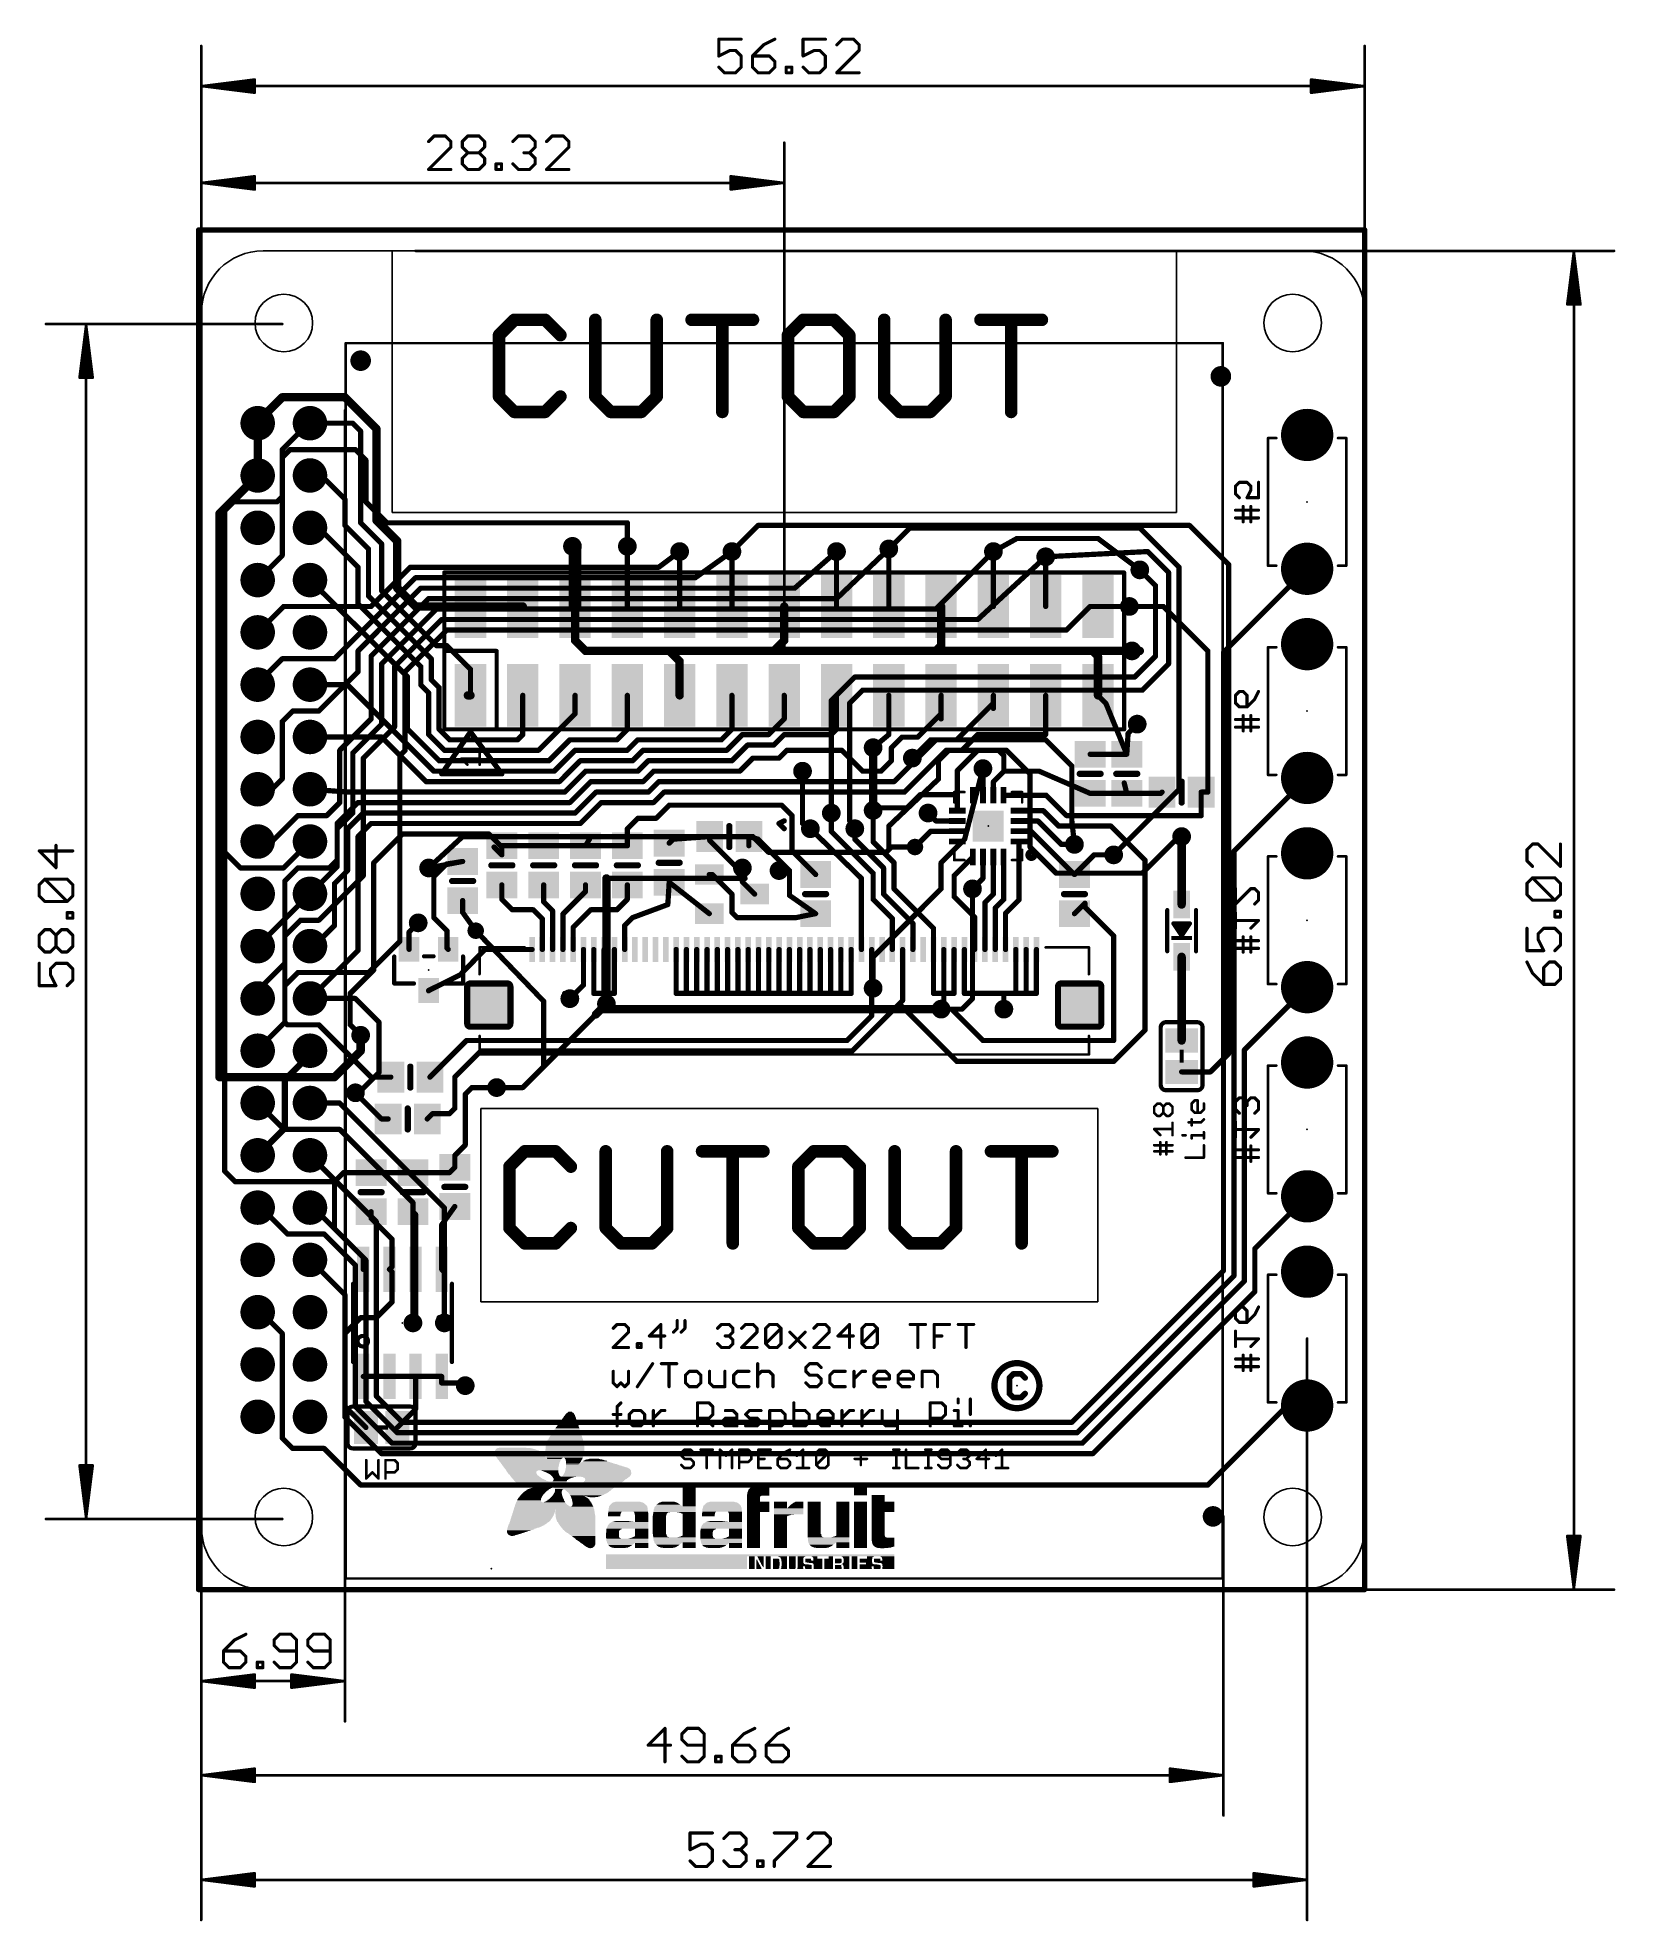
# Model space of a CAD drawing. Extents: x -7.9 to 68.7, y -16.1 to 75.4.
import ezdxf

# ---------------------------------------------------------------- set-up
doc = ezdxf.new("R2010")
doc.units = 0
for name, color, linetype in [('1', 12, 'CONTINUOUS'), ('16', 132, 'CONTINUOUS'), ('17', 110, 'CONTINUOUS'), ('18', 110, 'CONTINUOUS'), ('20', 53, 'CONTINUOUS'), ('21', 40, 'CONTINUOUS'), ('22', 6, 'CONTINUOUS'), ('23', 53, 'CONTINUOUS'), ('24', 53, 'CONTINUOUS'), ('47', 253, 'CONTINUOUS')]:
    doc.layers.add(name, color=color, linetype=linetype)

# ---------------------------------------------------------------- blocks, each defined once
blk = doc.blocks.new('RECT')
blk.add_solid([(-0.5, -0.5), (0.5, -0.5), (-0.5, 0.5), (0.5, 0.5)])
blk = doc.blocks.new('ROUNDP')
at = {"const_width": 0.5}
blk.add_lwpolyline([(0, -0.25, 1), (0, 0.25, 1), (0, -0.25)], format="xyb", dxfattribs=at)
blk = doc.blocks.new('RECT384000X384000R25')
at = {"const_width": 0.3}
blk.add_lwpolyline([(1.05, -0.9), (1.05, 0.9, 0.4142), (0.9, 1.05), (-0.9, 1.05, 0.4142), (-1.05, 0.9), (-1.05, -0.9, 0.4142), (-0.9, -1.05), (0.9, -1.05, 0.4142)], format="xyb", close=True, dxfattribs=at)
blk.add_solid([(-0.9254, -0.9254), (0.9254, -0.9254), (-0.9254, 0.9254), (0.9254, 0.9254)])
blk = doc.blocks.new('PIE')
at = {"const_width": 0.5}
blk.add_lwpolyline([(0, -0.25, 1), (0, 0.25, 1), (0, -0.25)], format="xyb", dxfattribs=at)
blk = doc.blocks.new('ROUNDV')
at = {"const_width": 0.5}
blk.add_lwpolyline([(0, -0.25, 1), (0, 0.25, 1), (0, -0.25)], format="xyb", dxfattribs=at)

msp = doc.modelspace()

# ---------------------------------------------------------------- linework, layer by layer
at = {"layer": '1'}
for points, const_width in [([(3.937, 57.912), (2.745, 56.72)], 0.4064), ([(6.985, 57.912), (3.937, 57.912)], 0.4064), ([(8.509, 56.388), (6.985, 57.912)], 0.4064), ([(2.745, 56.72), (2.745, 56.654)], 0.4064), ([(2.745, 56.654), (2.745, 54.114)], 0.4064), ([(3.937, 55.372), (5.219, 56.654)], 0.254), ([(5.219, 56.654), (5.285, 56.654)], 0.254), ([(5.285, 56.654), (7.354, 56.654)], 0.254), ([(7.354, 56.654), (7.747, 56.261)], 0.254), ([(7.747, 56.261), (7.747, 51.816)], 0.254), ([(8.509, 56.388), (8.509, 51.943)], 0.4064), ([(3.937, 53.086), (3.937, 55.372)], 0.254), ([(5.83, 54.114), (5.285, 54.114)], 0.254), ([(6.985, 52.959), (5.83, 54.114)], 0.254), ([(3.683, 52.832), (3.937, 53.086)], 0.254), ([(6.985, 51.689), (6.985, 52.959)], 0.254), ([(1.143, 52.578), (1.397, 52.832)], 0.254), ([(1.143, 35.814), (1.143, 52.578)], 0.254), ([(1.397, 52.832), (3.683, 52.832)], 0.254), ([(5.703, 51.574), (5.285, 51.574)], 0.254), ([(7.62, 49.657), (5.703, 51.574)], 0.254), ([(8.128, 50.546), (6.985, 51.689)], 0.254), ([(7.747, 51.816), (8.763, 50.8)], 0.254), ([(8.509, 51.943), (9.525, 50.927)], 0.4064), ([(27.051, 51.689), (25.781, 50.419)], 0.254), ([(48.006, 51.689), (27.051, 51.689)], 0.254), ([(49.911, 49.784), (48.006, 51.689)], 0.254), ([(8.128, 48.26), (8.128, 50.546)], 0.254), ([(8.763, 50.8), (8.763, 48.514)], 0.254), ([(9.525, 50.927), (9.525, 48.641)], 0.4064), ([(18.161, 50.546), (18.034, 50.673)], 0.6096), ([(18.161, 47.752), (18.161, 50.546)], 0.6096), ([(20.701, 50.673), (20.701, 47.752)], 0.254), ([(23.241, 50.419), (23.241, 47.752)], 0.254), ([(25.781, 50.419), (25.781, 47.752)], 0.254), ([(30.861, 50.419), (30.861, 47.752)], 0.254), ([(33.401, 50.546), (33.401, 47.752)], 0.254), ([(39.624, 51.054), (38.481, 50.419)], 0.254), ([(38.481, 50.419), (38.481, 47.752)], 0.254), ([(43.561, 51.054), (39.624, 51.054)], 0.254), ([(45.593, 49.53), (43.561, 51.054)], 0.254), ([(7.62, 47.879), (7.62, 49.657)], 0.254), ([(41.021, 50.165), (41.021, 47.752)], 0.254), ([(49.911, 26.035), (49.911, 49.784)], 0.254), ([(9.259, 45.097), (5.285, 49.034)], 0.254), ([(8.763, 48.514), (11.43, 45.847)], 0.254), ([(9.525, 48.641), (10.414, 47.752)], 0.4064), ([(10.668, 44.831), (7.62, 47.879)], 0.254), ([(11.176, 45.212), (8.128, 48.26)], 0.254), ([(10.414, 47.752), (13.081, 47.752)], 0.4064), ([(15.621, 47.752), (13.081, 47.752)], 0.4064), ([(18.161, 47.752), (18.161, 46.101)], 0.4064), ([(28.321, 47.752), (28.321, 46.101)], 0.4064), ([(35.941, 47.752), (35.941, 45.847)], 0.4064), ([(45.085, 47.752), (43.561, 47.752)], 0.254), ([(46.736, 47.752), (43.561, 47.752)], 0.254), ([(48.895, 45.593), (46.736, 47.752)], 0.254), ([(11.43, 45.847), (11.938, 45.847)], 0.254), ([(11.938, 45.847), (13.081, 44.704)], 0.254), ([(18.161, 46.101), (18.669, 45.593)], 0.4064), ([(18.669, 45.593), (22.733, 45.593)], 0.4064), ([(22.733, 45.593), (23.241, 45.085)], 0.4064), ([(27.813, 45.593), (22.733, 45.593)], 0.4064), ([(28.321, 46.101), (27.813, 45.593)], 0.4064), ([(35.687, 45.593), (27.813, 45.593)], 0.4064), ([(35.941, 45.847), (35.687, 45.593)], 0.4064), ([(43.053, 45.593), (35.687, 45.593)], 0.4064), ([(43.053, 45.593), (45.212, 45.593)], 0.4064), ([(43.561, 45.339), (43.307, 45.593)], 0.4064), ([(10.021, 44.335), (9.259, 45.097)], 0.254), ([(10.668, 43.942), (10.668, 44.831)], 0.254), ([(11.176, 44.196), (11.176, 45.212)], 0.254), ([(13.081, 44.704), (13.081, 43.434)], 0.254), ([(23.241, 45.085), (23.241, 43.434)], 0.4064), ([(43.307, 45.593), (43.053, 45.593)], 0.254), ([(43.561, 45.339), (43.561, 43.434)], 0.4064), ([(48.895, 38.735), (48.895, 45.593)], 0.254), ([(7.1, 43.954), (5.285, 43.954)], 0.254), ([(11.303, 39.751), (7.1, 43.954)], 0.254), ([(10.021, 41.795), (10.021, 44.335)], 0.254), ([(11.049, 43.561), (10.668, 43.942)], 0.254), ([(11.557, 43.815), (11.176, 44.196)], 0.254), ([(11.557, 43.815), (11.557, 41.783)], 0.254), ([(11.049, 43.561), (11.049, 41.529)], 0.254), ([(12.954, 43.434), (13.081, 43.434)], 0.4064), ([(15.621, 41.529), (15.621, 43.434)], 0.254), ([(18.161, 42.545), (18.161, 43.434)], 0.254), ([(20.701, 41.783), (20.701, 43.434)], 0.254), ([(25.781, 41.783), (25.781, 43.434)], 0.254), ([(28.321, 42.291), (28.321, 43.434)], 0.254), ([(30.861, 41.783), (30.861, 43.434)], 0.254), ([(33.401, 43.434), (33.401, 41.529)], 0.254), ([(35.941, 42.545), (35.941, 43.434)], 0.254), ([(36.703, 41.275), (38.481, 43.053)], 0.254), ([(38.481, 42.799), (38.481, 43.434)], 0.254), ([(38.481, 43.053), (38.481, 43.434)], 0.254), ([(41.021, 41.529), (41.021, 43.434)], 0.254), ([(43.561, 43.434), (43.942, 43.053)], 0.254), ([(43.942, 43.053), (44.958, 40.574)], 0.254), ([(16.383, 40.767), (18.161, 42.545)], 0.254), ([(27.559, 41.529), (28.321, 42.291)], 0.254), ([(34.798, 41.402), (35.941, 42.545)], 0.254), ([(35.941, 42.291), (35.941, 42.545)], 0.254), ([(45.024, 41.59), (45.466, 42.037)], 0.254), ([(8.751, 41.414), (5.285, 41.414)], 0.254), ([(10.922, 39.243), (8.751, 41.414)], 0.254), ([(10.021, 41.795), (11.557, 40.259)], 0.254), ([(11.049, 41.529), (11.811, 40.767)], 0.254), ([(11.557, 41.783), (12.065, 41.275)], 0.254), ([(12.065, 41.275), (15.367, 41.275)], 0.254), ([(15.367, 41.275), (15.621, 41.529)], 0.254), ([(16.891, 40.259), (17.907, 41.275)], 0.254), ([(17.907, 41.275), (20.193, 41.275)], 0.254), ([(20.193, 41.275), (20.701, 41.783)], 0.254), ([(20.701, 40.767), (21.209, 41.275)], 0.254), ([(21.209, 41.275), (25.273, 41.275)], 0.254), ([(25.273, 41.275), (25.781, 41.783)], 0.254), ([(25.527, 40.767), (26.289, 41.529)], 0.254), ([(26.289, 41.529), (27.559, 41.529)], 0.254), ([(27.813, 41.021), (28.321, 41.529)], 0.254), ([(28.321, 41.529), (30.607, 41.529)], 0.254), ([(30.607, 41.529), (30.861, 41.783)], 0.254), ([(33.401, 41.529), (32.639, 40.894)], 0.254), ([(33.528, 40.894), (34.036, 41.402)], 0.254), ([(34.036, 41.402), (34.798, 41.402)], 0.254), ([(35.687, 41.275), (34.798, 40.386)], 0.254), ([(35.687, 41.275), (36.703, 41.275)], 0.254), ([(36.957, 40.767), (37.719, 41.529)], 0.254), ([(37.719, 41.529), (41.021, 41.529)], 0.254), ([(44.958, 40.574), (45.024, 41.59)], 0.254), ([(11.557, 40.259), (16.891, 40.259)], 0.254), ([(11.811, 40.767), (16.383, 40.767)], 0.254), ([(17.145, 39.751), (18.161, 40.767)], 0.254), ([(17.399, 39.243), (18.415, 40.259)], 0.254), ([(18.161, 40.767), (20.701, 40.767)], 0.254), ([(18.415, 40.259), (20.955, 40.259)], 0.254), ([(20.955, 40.259), (21.463, 40.767)], 0.254), ([(21.209, 39.751), (21.717, 40.259)], 0.254), ([(21.463, 40.767), (25.527, 40.767)], 0.254), ([(21.717, 40.259), (25.781, 40.259)], 0.254), ([(25.781, 40.259), (26.543, 41.021)], 0.254), ([(26.162, 39.751), (26.797, 40.386)], 0.254), ([(26.543, 41.021), (27.813, 41.021)], 0.254), ([(26.797, 40.386), (28.067, 40.386)], 0.254), ([(28.067, 40.386), (28.448, 40.767)], 0.254), ([(28.448, 40.767), (31.115, 40.767)], 0.254), ([(31.115, 40.767), (32.131, 39.751)], 0.254), ([(33.02, 39.751), (33.528, 40.259)], 0.254), ([(33.528, 40.259), (33.528, 40.894)], 0.254), ([(33.655, 39.243), (34.798, 40.386)], 0.254), ([(34.163, 38.735), (36.195, 40.767)], 0.254), ([(34.798, 40.386), (34.544, 40.386)], 0.254), ([(36.195, 40.767), (36.957, 40.767)], 0.254), ([(36.727, 39.775), (37.719, 40.767)], 0.254), ([(37.719, 40.767), (38.735, 40.767)], 0.254), ([(38.735, 40.767), (38.989, 40.513)], 0.254), ([(38.989, 40.513), (38.989, 39.751)], 0.254), ([(44.958, 40.574), (43.18, 40.574)], 0.254), ([(17.399, 39.243), (10.922, 39.243)], 0.254), ([(17.145, 39.751), (11.303, 39.751)], 0.254), ([(17.653, 38.735), (18.669, 39.751)], 0.254), ([(17.907, 38.227), (18.923, 39.243)], 0.254), ([(18.669, 39.751), (21.209, 39.751)], 0.254), ([(18.923, 39.243), (21.463, 39.243)], 0.254), ([(21.463, 39.243), (21.971, 39.751)], 0.254), ([(21.717, 38.735), (22.225, 39.243)], 0.254), ([(21.971, 39.751), (26.162, 39.751)], 0.254), ([(22.225, 39.243), (29.21, 39.243)], 0.254), ([(29.21, 39.243), (29.21, 39.751)], 0.254), ([(29.21, 39.243), (33.655, 39.243)], 0.254), ([(32.131, 39.751), (33.02, 39.751)], 0.254), ([(36.727, 37.834), (36.727, 39.775)], 0.254), ([(37.977, 39.878), (37.973, 39.878)], 0.254), ([(37.977, 38.584), (37.977, 39.878)], 0.254), ([(38.989, 39.751), (38.481, 39.243)], 0.254), ([(38.481, 39.243), (38.481, 38.588)], 0.254), ([(40.706, 39.751), (38.989, 39.751)], 0.254), ([(40.706, 39.751), (43.18, 38.674)], 0.254), ([(7.178, 38.735), (5.285, 38.874)], 0.254), ([(7.178, 38.735), (17.653, 38.735)], 0.254), ([(18.161, 37.719), (19.177, 38.735)], 0.254), ([(19.177, 38.735), (21.717, 38.735)], 0.254), ([(21.971, 38.227), (22.479, 38.735)], 0.254), ([(22.479, 38.735), (34.163, 38.735)], 0.254), ([(34.925, 38.608), (34.29, 37.973)], 0.254), ([(36.727, 38.608), (34.925, 38.608)], 0.254), ([(36.727, 37.834), (36.727, 38.608)], 0.254), ([(38.481, 38.588), (38.477, 38.584)], 0.254), ([(38.977, 38.584), (41.045, 38.584)], 0.254), ([(41.045, 38.584), (42.037, 37.592)], 0.254), ([(43.18, 38.674), (44.958, 38.674)], 0.254), ([(44.958, 38.674), (44.836, 39.177)], 0.254), ([(44.958, 38.674), (46.614, 38.674)], 0.254), ([(46.614, 38.674), (46.675, 38.735)], 0.254), ([(48.575, 37.592), (48.575, 38.735)], 0.254), ([(48.575, 38.735), (48.895, 38.735)], 0.254), ([(7.62, 38.227), (6.604, 37.211)], 0.254), ([(7.112, 36.957), (7.874, 37.719)], 0.254), ([(7.62, 38.227), (17.907, 38.227)], 0.254), ([(7.874, 37.719), (18.161, 37.719)], 0.254), ([(18.415, 37.211), (19.431, 38.227)], 0.254), ([(19.431, 38.227), (21.971, 38.227)], 0.254), ([(20.701, 36.957), (21.209, 37.465)], 0.254), ([(21.209, 37.465), (22.098, 37.465)], 0.254), ([(22.098, 37.465), (22.733, 38.1)], 0.254), ([(22.733, 38.1), (28.194, 38.1)], 0.254), ([(28.194, 38.1), (28.702, 37.592)], 0.254), ([(28.702, 37.592), (28.702, 35.875)], 0.254), ([(30.607, 36.83), (30.607, 37.719)], 0.254), ([(32.766, 37.973), (32.639, 37.846)], 0.254), ([(32.7268, 37.9338), (32.639, 37.846)], 0.254), ([(32.639, 36.322), (32.639, 37.846)], 0.254), ([(34.29, 37.973), (32.766, 37.973)], 0.254), ([(35.691, 37.334), (35.306, 37.719)], 0.254), ([(39.727, 37.834), (40.906, 37.834)], 0.254), ([(40.906, 37.834), (41.656, 37.084)], 0.254), ([(42.037, 37.592), (48.575, 37.592)], 0.254), ([(6.604, 35.113), (6.604, 37.211)], 0.254), ([(7.112, 36.957), (7.112, 34.925)], 0.254), ([(8.255, 37.211), (7.62, 36.576)], 0.254), ([(7.62, 36.576), (7.62, 31.049)], 0.254), ([(8.255, 37.211), (18.415, 37.211)], 0.254), ([(8.382, 35.306), (9.779, 36.703)], 0.254), ([(9.779, 36.703), (13.97, 36.703)], 0.254), ([(13.97, 36.703), (14.544, 36.129)], 0.254), ([(20.701, 36.129), (20.701, 36.957)], 0.254), ([(24.704, 36.576), (22.926, 36.449)], 0.254), ([(24.704, 36.576), (24.704, 36.383)], 0.254), ([(26.604, 36.576), (26.604, 36.134)], 0.254), ([(27.051, 36.449), (26.604, 36.576)], 0.254), ([(29.591, 36.957), (32.071, 34.544)], 0.254), ([(32.639, 34.798), (30.607, 36.83)], 0.254), ([(31.75, 36.449), (31.75, 36.957)], 0.254), ([(35.437, 36.834), (34.671, 36.068)], 0.254), ([(36.727, 36.834), (35.437, 36.834)], 0.254), ([(36.727, 37.334), (35.691, 37.334)], 0.254), ([(39.727, 37.334), (40.644, 37.334)], 0.254), ([(39.727, 36.834), (40.316, 36.834)], 0.254), ([(40.316, 36.834), (42.418, 34.732)], 0.254), ([(40.644, 37.334), (41.783, 36.195)], 0.254), ([(41.656, 37.084), (44.196, 37.084)], 0.254), ([(45.847, 35.433), (44.196, 37.084)], 0.254), ([(47.625, 33.274), (47.625, 36.576)], 0.4064), ([(1.905, 35.052), (1.143, 35.814)], 0.254), ([(1.143, 35.814), (1.143, 20.32)], 0.254), ([(5.285, 36.334), (4.003, 35.052)], 0.254), ([(14.224, 36.068), (14.605, 35.687)], 0.254), ([(14.544, 36.129), (14.605, 36.129)], 0.254), ([(14.605, 36.129), (16.637, 36.129)], 0.254), ([(14.605, 35.687), (14.605, 36.129)], 0.254), ([(16.637, 36.129), (18.669, 36.129)], 0.254), ([(18.862, 36.449), (18.669, 36.129)], 0.254), ([(18.669, 36.129), (20.701, 36.129)], 0.254), ([(22.926, 36.449), (22.733, 36.256)], 0.254), ([(24.704, 36.383), (26.162, 34.925)], 0.254), ([(28.321, 35.179), (27.051, 36.449)], 0.254), ([(28.702, 35.875), (29.845, 34.732)], 0.254), ([(33.147, 35.052), (31.75, 36.449)], 0.254), ([(33.655, 35.306), (32.639, 36.322)], 0.254), ([(36.576, 34.683), (37.477, 35.584)], 0.254), ([(37.977, 35.584), (37.977, 34.548)], 0.254), ([(38.477, 35.584), (38.477, 33.786)], 0.254), ([(38.977, 35.584), (38.977, 33.516)], 0.254), ([(39.727, 33.504), (39.727, 36.334)], 0.254), ([(41.783, 36.195), (42.418, 36.195)], 0.254), ([(43.373, 35.687), (42.418, 34.732)], 0.254), ([(44.323, 35.687), (43.373, 35.687)], 0.254), ([(4.003, 35.052), (1.905, 35.052)], 0.254), ([(5.285, 33.794), (6.604, 35.113)], 0.254), ([(7.112, 34.925), (6.477, 34.29)], 0.254), ([(8.382, 30.099), (8.382, 35.306)], 0.254), ([(11.049, 35.052), (12.7, 35.367)], 0.254), ([(11.917, 35.24), (11.303, 34.626)], 0.254), ([(12.7, 35.367), (11.917, 35.24)], 0.254), ([(24.681, 34.732), (24.831, 34.732)], 0.254), ([(24.831, 34.732), (25.781, 33.782)], 0.254), ([(26.289, 35.052), (26.162, 34.925)], 0.254), ([(26.162, 34.925), (26.289, 34.798)], 0.254), ([(26.289, 34.798), (26.289, 34.374)], 0.254), ([(28.067, 34.925), (28.321, 35.179)], 0.254), ([(28.575, 34.925), (28.321, 35.179)], 0.254), ([(28.575, 33.721), (28.575, 34.925)], 0.254), ([(32.639, 33.528), (32.639, 34.798)], 0.254), ([(33.147, 33.782), (33.147, 35.052)], 0.254), ([(33.655, 34.036), (33.655, 35.306)], 0.254), ([(36.576, 33.655), (36.576, 34.683)], 0.254), ([(45.847, 27.178), (45.847, 35.433)], 0.254), ([(5.285, 33.794), (4.064, 32.573)], 0.254), ([(6.477, 34.29), (6.477, 32.258)], 0.254), ([(11.303, 34.626), (11.303, 32.639)], 0.254), ([(14.605, 33.528), (14.605, 34.229)], 0.254), ([(16.637, 33.401), (16.637, 34.229)], 0.254), ([(17.571, 32.811), (18.669, 33.909)], 0.254), ([(18.669, 33.909), (18.669, 34.229)], 0.254), ([(20.701, 33.528), (20.701, 34.229)], 0.254), ([(22.667, 33.274), (22.733, 34.356)], 0.254), ([(22.733, 34.356), (24.681, 32.832)], 0.254), ([(25.781, 33.782), (25.781, 32.893)], 0.254), ([(26.289, 34.374), (26.881, 33.782)], 0.254), ([(32.071, 31.091), (32.071, 34.544)], 0.254), ([(34.571, 32.358), (33.147, 33.782)], 0.254), ([(33.655, 34.036), (35.571, 32.12)], 0.254), ([(37.977, 34.548), (37.465, 34.036)], 0.254), ([(38.071, 33.372), (38.481, 33.782)], 0.254), ([(38.477, 33.786), (38.481, 33.782)], 0.254), ([(12.7, 33.467), (12.7, 32.893)], 0.254), ([(12.7, 32.893), (13.335, 32.004)], 0.254), ([(15.113, 33.02), (14.605, 33.528)], 0.254), ([(16.129, 33.02), (15.113, 33.02)], 0.254), ([(16.571, 32.578), (16.129, 33.02)], 0.254), ([(17.071, 32.967), (16.637, 33.401)], 0.254), ([(17.071, 31.091), (17.071, 32.967)], 0.254), ([(17.571, 31.091), (17.571, 32.811)], 0.254), ([(18.071, 32.168), (18.923, 33.02)], 0.254), ([(18.923, 33.02), (20.193, 33.02)], 0.254), ([(20.193, 33.02), (20.701, 33.528)], 0.254), ([(20.955, 32.639), (22.667, 33.274)], 0.254), ([(25.781, 32.893), (26.035, 32.639)], 0.254), ([(28.575, 33.721), (29.845, 32.832)], 0.254), ([(28.89, 32.639), (29.845, 32.832)], 0.254), ([(33.571, 32.596), (32.639, 33.528)], 0.254), ([(37.571, 32.66), (36.576, 33.655)], 0.254), ([(38.071, 31.091), (38.071, 33.372)], 0.254), ([(38.977, 33.516), (38.571, 33.11)], 0.254), ([(38.571, 31.091), (38.571, 33.11)], 0.254), ([(38.977, 33.516), (38.989, 33.528)], 0.254), ([(39.071, 32.848), (39.727, 33.504)], 0.254), ([(39.071, 31.091), (39.071, 32.848)], 0.254), ([(42.926, 33.34), (42.418, 32.832)], 0.254), ([(42.926, 33.147), (42.926, 33.34)], 0.254), ([(44.323, 31.75), (42.926, 33.147)], 0.254), ([(4.064, 32.573), (4.064, 27.559)], 0.254), ([(6.477, 32.258), (5.473, 31.254)], 0.254), ([(10.099, 31.943), (10.541, 32.385)], 0.254), ([(10.099, 31.099), (10.099, 31.943)], 0.254), ([(11.303, 32.639), (11.938, 32.004)], 0.254), ([(11.938, 32.004), (11.938, 31.16)], 0.254), ([(16.571, 31.091), (16.571, 32.578)], 0.254), ([(18.071, 31.091), (18.071, 32.168)], 0.254), ([(20.571, 32.255), (20.955, 32.639)], 0.254), ([(20.571, 31.091), (20.571, 32.255)], 0.254), ([(26.035, 32.639), (28.89, 32.639)], 0.254), ([(33.571, 31.091), (33.571, 32.596)], 0.254), ([(34.571, 31.091), (34.571, 32.358)], 0.254), ([(35.571, 32.12), (35.571, 31.091)], 0.254), ([(37.571, 31.091), (37.571, 32.66)], 0.254), ([(5.473, 31.254), (5.285, 31.254)], 0.254), ([(7.62, 31.049), (5.285, 28.714)], 0.254), ([(11.938, 31.16), (11.999, 31.099)], 0.254), ([(12.589, 29.866), (13.777, 31.091)], 0.254), ([(16.071, 31.091), (13.777, 31.091)], 0.254), ([(18.571, 31.091), (18.571, 29.366)], 0.254), ([(19.071, 31.091), (19.071, 28.956)], 0.254), ([(19.571, 31.091), (19.571, 28.956)], 0.254), ([(20.071, 31.091), (20.071, 28.956)], 0.254), ([(23.071, 31.091), (23.071, 28.956)], 0.254), ([(23.571, 31.091), (23.571, 28.956)], 0.254), ([(24.071, 31.091), (24.071, 28.956)], 0.254), ([(24.571, 31.091), (24.571, 28.956)], 0.254), ([(25.071, 31.091), (25.071, 28.956)], 0.254), ([(25.571, 31.091), (25.571, 28.956)], 0.254), ([(26.071, 31.091), (26.071, 28.956)], 0.254), ([(26.571, 31.091), (26.571, 28.956)], 0.254), ([(27.071, 31.091), (27.071, 28.956)], 0.254), ([(27.571, 31.091), (27.571, 28.956)], 0.254), ([(28.071, 31.091), (28.071, 28.956)], 0.254), ([(28.571, 31.091), (28.571, 28.956)], 0.254), ([(29.071, 31.091), (29.071, 28.956)], 0.254), ([(29.571, 31.091), (29.571, 28.956)], 0.254), ([(30.071, 31.091), (30.071, 28.956)], 0.254), ([(30.571, 31.091), (30.571, 28.956)], 0.254), ([(31.071, 31.091), (31.071, 28.956)], 0.254), ([(31.571, 28.956), (31.571, 31.091)], 0.254), ([(32.571, 31.091), (32.571, 29.278)], 0.254), ([(34.071, 28.61), (34.071, 31.091)], 0.254), ([(35.571, 28.956), (35.571, 31.091)], 0.254), ([(36.071, 31.091), (36.071, 28.956)], 0.254), ([(36.571, 31.091), (36.571, 28.956)], 0.254), ([(37.071, 31.091), (37.071, 28.956)], 0.254), ([(39.571, 31.091), (39.571, 28.956)], 0.254), ([(40.071, 31.091), (40.071, 28.956)], 0.254), ([(40.571, 28.956), (40.571, 31.091)], 0.254), ([(44.323, 26.67), (44.323, 31.75)], 0.254), ([(7.239, 28.956), (8.382, 30.099)], 0.254), ([(47.625, 30.734), (47.625, 26.67)], 0.4064), ([(12.589, 29.866), (11.049, 29.099)], 0.254), ([(18.571, 29.366), (17.907, 28.702)], 0.254), ([(32.571, 29.278), (32.639, 29.21)], 0.254), ([(32.571, 29.142), (32.639, 29.21)], 0.254), ([(7.239, 27.432), (7.239, 28.956)], 0.254), ([(11.049, 29.099), (11.049, 29.083)], 0.254), ([(19.071, 28.956), (19.571, 28.956)], 0.254), ([(19.571, 28.956), (20.071, 28.956)], 0.254), ([(19.571, 28.562), (19.571, 28.956)], 0.254), ([(19.685, 28.448), (19.571, 28.562)], 0.254), ([(23.071, 28.956), (23.571, 28.956)], 0.254), ([(23.571, 28.956), (24.071, 28.956)], 0.254), ([(24.071, 28.956), (24.571, 28.956)], 0.254), ([(24.571, 28.956), (25.071, 28.956)], 0.254), ([(25.071, 28.956), (25.571, 28.956)], 0.254), ([(26.071, 28.956), (25.571, 28.956)], 0.254), ([(26.071, 28.956), (26.571, 28.956)], 0.254), ([(26.571, 28.956), (27.071, 28.956)], 0.254), ([(27.071, 28.956), (27.571, 28.956)], 0.254), ([(27.571, 28.956), (28.071, 28.956)], 0.254), ([(28.071, 28.956), (28.571, 28.956)], 0.254), ([(28.571, 28.956), (29.071, 28.956)], 0.254), ([(29.071, 28.956), (29.571, 28.956)], 0.254), ([(29.571, 28.956), (30.071, 28.956)], 0.254), ([(30.071, 28.956), (30.571, 28.956)], 0.254), ([(30.571, 28.956), (31.071, 28.956)], 0.254), ([(31.071, 28.956), (31.571, 28.956)], 0.254), ([(31.623, 26.162), (33.909, 28.448)], 0.254), ([(32.571, 27.872), (32.571, 29.142)], 0.254), ([(33.909, 28.448), (34.071, 28.61)], 0.254), ([(33.909, 28.448), (36.703, 25.654)], 0.254), ([(36.071, 28.956), (35.571, 28.956)], 0.254), ([(36.071, 28.324), (35.941, 28.194)], 0.254), ([(36.571, 28.956), (36.071, 28.956)], 0.254), ([(36.071, 28.956), (36.071, 28.324)], 0.254), ([(37.071, 28.956), (38.989, 28.956)], 0.254), ([(38.989, 28.956), (39.571, 28.956)], 0.254), ([(38.989, 28.956), (38.989, 28.194)], 0.254), ([(39.571, 28.956), (40.071, 28.956)], 0.254), ([(40.071, 28.956), (40.571, 28.956)], 0.254), ([(4.064, 27.559), (4.191, 27.432)], 0.254), ([(4.191, 27.432), (5.715, 27.432)], 0.254), ([(5.715, 27.432), (8.255, 24.892)], 0.254), ([(7.747, 26.924), (7.239, 27.432)], 0.254), ([(32.571, 27.872), (31.369, 26.67)], 0.254), ([(36.449, 28.194), (35.941, 28.194)], 0.254), ([(37.973, 26.67), (36.449, 28.194)], 0.254), ([(12.888, 26.67), (11.11, 24.892)], 0.254), ([(31.369, 26.67), (12.888, 26.67)], 0.254), ([(44.323, 26.67), (37.973, 26.67)], 0.254), ([(44.323, 25.654), (45.847, 27.178)], 0.254), ([(4.064, 24.765), (5.285, 25.986)], 0.3048), ([(5.285, 25.986), (5.285, 26.174)], 0.3048), ([(13.589, 26.162), (12.319, 24.892)], 0.254), ([(31.623, 26.162), (13.589, 26.162)], 0.254), ([(36.703, 25.654), (44.323, 25.654)], 0.254), ([(49.022, 25.146), (49.911, 26.035)], 0.254), ([(4.064, 22.413), (4.064, 24.765)], 0.3048), ([(8.255, 24.892), (9.21, 24.892)], 0.254), ([(12.319, 24.892), (12.319, 23.368)], 0.254), ([(47.625, 25.146), (49.022, 25.146)], 0.254), ([(7.493, 24.13), (8.763, 22.86)], 0.254), ([(13.147, 24.384), (12.827, 24.064)], 0.254), ([(12.827, 24.064), (12.827, 21.59)], 0.254), ([(13.147, 24.384), (14.351, 24.384)], 0.254), ([(8.763, 22.86), (9.083, 22.86)], 0.254), ([(11.237, 23.114), (10.983, 22.86)], 0.254), ([(12.065, 23.114), (11.237, 23.114)], 0.254), ([(12.319, 23.368), (12.065, 23.114)], 0.254), ([(2.745, 21.094), (4.064, 22.413)], 0.3048), ([(12.827, 21.59), (12.319, 21.082)], 0.254), ([(12.319, 21.082), (12.319, 20.508)], 0.254), ([(1.651, 19.812), (1.143, 20.32)], 0.254), ([(6.477, 19.812), (6.919, 20.254)], 0.254), ([(6.919, 20.254), (8.255, 20.254)], 0.254), ([(8.255, 20.254), (10.287, 20.254)], 0.254), ([(12.065, 20.254), (10.287, 20.254)], 0.254), ([(12.319, 20.508), (12.065, 20.254)], 0.254), ([(6.477, 19.812), (1.651, 19.812)], 0.254), ([(6.477, 17.526), (6.477, 19.812)], 0.254), ([(8.255, 18.354), (8.255, 18.034)], 0.254), ([(10.287, 18.354), (10.414, 18.227)], 0.254), ([(10.414, 18.227), (10.414, 15.554)], 0.254), ([(12.319, 18.608), (11.684, 17.719)], 0.254), ([(7.874, 16.129), (6.477, 17.526)], 0.254), ([(8.255, 18.034), (9.271, 17.018)], 0.254), ([(11.684, 17.719), (11.684, 15.554)], 0.254), ([(9.271, 17.018), (9.271, 15.681)], 0.254), ([(7.874, 15.554), (7.874, 16.129)], 0.254), ([(9.271, 15.681), (9.144, 15.554)], 0.254), ([(9.271, 15.427), (9.144, 15.554)], 0.254), ([(9.271, 13.97), (9.271, 15.427)], 0.254), ([(10.414, 15.554), (10.414, 13.081)], 0.254), ([(11.811, 15.427), (11.684, 15.554)], 0.254), ([(11.811, 12.954), (11.811, 15.427)], 0.254), ([(8.509, 13.208), (9.271, 13.97)], 0.254), ([(2.745, 13.474), (2.909, 13.474)], 0.254), ([(2.909, 13.474), (3.937, 12.446)], 0.254), ([(6.985, 12.446), (7.747, 13.208)], 0.254), ([(7.747, 13.208), (8.509, 13.208)], 0.254), ([(10.414, 13.081), (10.287, 12.954)], 0.254), ([(3.937, 12.446), (3.937, 7.366)], 0.254), ([(6.985, 8.89), (6.985, 12.446)], 0.254), ([(7.874, 10.354), (9.144, 10.354)], 0.254), ([(9.144, 10.354), (10.414, 10.354)], 0.254), ([(10.414, 10.354), (11.684, 10.354)], 0.254), ([(10.414, 8.763), (10.414, 10.354)], 0.254), ([(11.684, 10.354), (11.684, 10.033)], 0.254), ([(11.684, 10.033), (12.7, 10.033)], 0.254), ([(12.7, 10.033), (12.827, 9.906)], 0.254), ([(8.001, 7.874), (6.985, 8.89)], 0.254), ([(9.525, 7.874), (10.414, 8.763)], 0.254), ([(48.895, 5.08), (52.757, 8.942)], 0.254), ([(52.757, 8.942), (53.721, 8.942)], 0.254), ([(3.937, 7.366), (4.445, 6.858)], 0.254), ([(4.445, 6.858), (5.969, 6.858)], 0.254), ([(5.969, 6.858), (7.747, 5.08)], 0.254), ([(7.747, 5.08), (48.895, 5.08)], 0.254)]:
    msp.add_lwpolyline(points, dxfattribs=dict(at, const_width=const_width))
for points, const_width in [([(3.937, 58.0136, 1), (3.937, 57.8104)], 0.2032), ([(4.0088, 57.8402, 1), (3.8652, 57.9838)], 0.2032), ([(7.0568, 57.9838, 1), (6.9132, 57.8402)], 0.2032), ([(6.985, 57.8104, 1), (6.985, 58.0136)], 0.2032), ([(2.8466, 56.72, 1), (2.6434, 56.72)], 0.2032), ([(2.8466, 56.654, 1), (2.6434, 56.654)], 0.2032), ([(2.6434, 56.654, 1), (2.8466, 56.654)], 0.2032), ([(2.6732, 56.7918, 1), (2.8168, 56.6482)], 0.2032), ([(5.219, 56.7175, 1), (5.219, 56.5905)], 0.127), ([(5.2639, 56.6091, 1), (5.1741, 56.6989)], 0.127), ([(5.285, 56.7175, 1), (5.285, 56.5905)], 0.127), ([(5.285, 56.5905, 1), (5.285, 56.7175)], 0.127), ([(7.3989, 56.6989, 1), (7.3091, 56.6091)], 0.127), ([(7.354, 56.5905, 1), (7.354, 56.7175)], 0.127), ([(7.8105, 56.261, 1), (7.6835, 56.261)], 0.127), ([(7.7021, 56.2161, 1), (7.7919, 56.3059)], 0.127), ([(8.6106, 56.388, 1), (8.4074, 56.388)], 0.2032), ([(8.4372, 56.3162, 1), (8.5808, 56.4598)], 0.2032), ([(4.0005, 55.372, 1), (3.8735, 55.372)], 0.127), ([(3.8921, 55.4169, 1), (3.9819, 55.3271)], 0.127), ([(2.6434, 54.114, 1), (2.8466, 54.114)], 0.2032), ([(5.285, 54.1775, 1), (5.285, 54.0505)], 0.127), ([(5.8749, 54.1589, 1), (5.7851, 54.0691)], 0.127), ([(5.83, 54.0505, 1), (5.83, 54.1775)], 0.127), ([(3.8735, 53.086, 1), (4.0005, 53.086)], 0.127), ([(3.9819, 53.0411, 1), (3.8921, 53.1309)], 0.127), ([(7.0485, 52.959, 1), (6.9215, 52.959)], 0.127), ([(6.9401, 52.9141, 1), (7.0299, 53.0039)], 0.127), ([(1.2065, 52.578, 1), (1.0795, 52.578)], 0.127), ([(1.0981, 52.6229, 1), (1.1879, 52.5331)], 0.127), ([(1.397, 52.8955, 1), (1.397, 52.7685)], 0.127), ([(1.4419, 52.7871, 1), (1.3521, 52.8769)], 0.127), ([(3.6381, 52.8769, 1), (3.7279, 52.7871)], 0.127), ([(3.683, 52.7685, 1), (3.683, 52.8955)], 0.127), ([(5.285, 51.6375, 1), (5.285, 51.5105)], 0.127), ([(5.7479, 51.6189, 1), (5.6581, 51.5291)], 0.127), ([(5.703, 51.5105, 1), (5.703, 51.6375)], 0.127), ([(7.0299, 51.7339, 1), (6.9401, 51.6441)], 0.127), ([(6.9215, 51.689, 1), (7.0485, 51.689)], 0.127), ([(7.7919, 51.8609, 1), (7.7021, 51.7711)], 0.127), ([(7.6835, 51.816, 1), (7.8105, 51.816)], 0.127), ([(8.4074, 51.943, 1), (8.6106, 51.943)], 0.2032), ([(8.5808, 52.0148, 1), (8.4372, 51.8712)], 0.2032), ([(27.051, 51.7525, 1), (27.051, 51.6255)], 0.127), ([(27.0959, 51.6441, 1), (27.0061, 51.7339)], 0.127), ([(48.0509, 51.7339, 1), (47.9611, 51.6441)], 0.127), ([(48.006, 51.6255, 1), (48.006, 51.7525)], 0.127), ([(8.1915, 50.546, 1), (8.0645, 50.546)], 0.127), ([(8.0831, 50.5011, 1), (8.1729, 50.5909)], 0.127), ([(8.8265, 50.8, 1), (8.6995, 50.8)], 0.127), ([(8.7181, 50.7551, 1), (8.8079, 50.8449)], 0.127), ([(9.6266, 50.927, 1), (9.4234, 50.927)], 0.2032), ([(9.4532, 50.8552, 1), (9.5968, 50.9988)], 0.2032), ([(18.1418, 50.7808, 1), (17.9262, 50.5652)], 0.3048), ([(18.3134, 50.546, 1), (18.0086, 50.546)], 0.3048), ([(18.0532, 50.4382, 1), (18.2688, 50.6538)], 0.3048), ([(20.7645, 50.673, 1), (20.6375, 50.673)], 0.127), ([(23.3045, 50.419, 1), (23.1775, 50.419)], 0.127), ([(25.8445, 50.419, 1), (25.7175, 50.419)], 0.127), ([(25.7361, 50.4639, 1), (25.8259, 50.3741)], 0.127), ([(30.9245, 50.419, 1), (30.7975, 50.419)], 0.127), ([(33.4645, 50.546, 1), (33.3375, 50.546)], 0.127), ([(38.5445, 50.419, 1), (38.4175, 50.419)], 0.127), ([(38.4502, 50.4745, 1), (38.5118, 50.3635)], 0.127), ([(39.624, 51.1175, 1), (39.624, 50.9905)], 0.127), ([(39.6548, 50.9985, 1), (39.5932, 51.1095)], 0.127), ([(43.5991, 51.1048, 1), (43.5229, 51.0032)], 0.127), ([(43.561, 50.9905, 1), (43.561, 51.1175)], 0.127), ([(7.6835, 49.657, 1), (7.5565, 49.657)], 0.127), ([(7.5751, 49.6121, 1), (7.6649, 49.7019)], 0.127), ([(41.0845, 50.165, 1), (40.9575, 50.165)], 0.127), ([(45.5549, 49.4792, 1), (45.6311, 49.5808)], 0.127), ([(49.9745, 49.784, 1), (49.8475, 49.784)], 0.127), ([(49.8661, 49.7391, 1), (49.9559, 49.8289)], 0.127), ([(5.3297, 49.0791, 1), (5.2403, 48.9889)], 0.127), ([(8.8079, 48.5589, 1), (8.7181, 48.4691)], 0.127), ([(8.6995, 48.514, 1), (8.8265, 48.514)], 0.127), ([(9.4234, 48.641, 1), (9.6266, 48.641)], 0.2032), ([(9.5968, 48.7128, 1), (9.4532, 48.5692)], 0.2032), ([(7.6649, 47.9239, 1), (7.5751, 47.8341)], 0.127), ([(7.5565, 47.879, 1), (7.6835, 47.879)], 0.127), ([(8.1729, 48.3049, 1), (8.0831, 48.2151)], 0.127), ([(8.0645, 48.26, 1), (8.1915, 48.26)], 0.127), ([(10.414, 47.8536, 1), (10.414, 47.6504)], 0.2032), ([(10.3422, 47.6802, 1), (10.4858, 47.8238)], 0.2032), ([(13.081, 47.8536, 1), (13.081, 47.6504)], 0.2032), ([(13.081, 47.6504, 1), (13.081, 47.8536)], 0.2032), ([(15.621, 47.6504, 1), (15.621, 47.8536)], 0.2032), ([(18.0086, 47.752, 1), (18.3134, 47.752)], 0.3048), ([(18.2626, 47.752, 1), (18.0594, 47.752)], 0.2032), ([(20.6375, 47.752, 1), (20.7645, 47.752)], 0.127), ([(23.1775, 47.752, 1), (23.3045, 47.752)], 0.127), ([(25.7175, 47.752, 1), (25.8445, 47.752)], 0.127), ([(28.4226, 47.752, 1), (28.2194, 47.752)], 0.2032), ([(30.7975, 47.752, 1), (30.9245, 47.752)], 0.127), ([(33.3375, 47.752, 1), (33.4645, 47.752)], 0.127), ([(36.0426, 47.752, 1), (35.8394, 47.752)], 0.2032), ([(38.4175, 47.752, 1), (38.5445, 47.752)], 0.127), ([(40.9575, 47.752, 1), (41.0845, 47.752)], 0.127), ([(43.561, 47.8155, 1), (43.561, 47.6885)], 0.127), ([(43.561, 47.8155, 1), (43.561, 47.6885)], 0.127), ([(45.085, 47.6885, 1), (45.085, 47.8155)], 0.127), ([(46.7809, 47.7969, 1), (46.6911, 47.7071)], 0.127), ([(46.736, 47.6885, 1), (46.736, 47.8155)], 0.127), ([(11.43, 45.9105, 1), (11.43, 45.7835)], 0.127), ([(11.3851, 45.8021, 1), (11.4749, 45.8919)], 0.127), ([(11.9829, 45.8919, 1), (11.8931, 45.8021)], 0.127), ([(11.938, 45.7835, 1), (11.938, 45.9105)], 0.127), ([(18.0594, 46.101, 1), (18.2626, 46.101)], 0.2032), ([(18.2328, 46.1728, 1), (18.0892, 46.0292)], 0.2032), ([(18.669, 45.6946, 1), (18.669, 45.4914)], 0.2032), ([(18.5972, 45.5212, 1), (18.7408, 45.6648)], 0.2032), ([(22.733, 45.6946, 1), (22.733, 45.4914)], 0.2032), ([(22.8048, 45.6648, 1), (22.6612, 45.5212)], 0.2032), ([(22.733, 45.4914, 1), (22.733, 45.6946)], 0.2032), ([(27.813, 45.6946, 1), (27.813, 45.4914)], 0.2032), ([(27.7412, 45.6648, 1), (27.8848, 45.5212)], 0.2032), ([(27.813, 45.4914, 1), (27.813, 45.6946)], 0.2032), ([(28.2194, 46.101, 1), (28.4226, 46.101)], 0.2032), ([(28.3928, 46.0292, 1), (28.2492, 46.1728)], 0.2032), ([(35.687, 45.6946, 1), (35.687, 45.4914)], 0.2032), ([(35.6152, 45.6648, 1), (35.7588, 45.5212)], 0.2032), ([(35.687, 45.4914, 1), (35.687, 45.6946)], 0.2032), ([(35.8394, 45.847, 1), (36.0426, 45.847)], 0.2032), ([(36.0128, 45.7752, 1), (35.8692, 45.9188)], 0.2032), ([(43.053, 45.6946, 1), (43.053, 45.4914)], 0.2032), ([(43.053, 45.4914, 1), (43.053, 45.6946)], 0.2032), ([(43.3788, 45.6648, 1), (43.2352, 45.5212)], 0.2032), ([(45.212, 45.4914, 1), (45.212, 45.6946)], 0.2032), ([(9.3039, 45.1419, 1), (9.2141, 45.0521)], 0.127), ([(9.2143, 45.0519, 1), (9.3037, 45.1421)], 0.127), ([(10.7315, 44.831, 1), (10.6045, 44.831)], 0.127), ([(10.6231, 44.7861, 1), (10.7129, 44.8759)], 0.127), ([(11.2395, 45.212, 1), (11.1125, 45.212)], 0.127), ([(11.1311, 45.1671, 1), (11.2209, 45.2569)], 0.127), ([(13.1445, 44.704, 1), (13.0175, 44.704)], 0.127), ([(23.3426, 45.085, 1), (23.1394, 45.085)], 0.2032), ([(23.1692, 45.0132, 1), (23.3128, 45.1568)], 0.2032), ([(43.053, 45.6565, 1), (43.053, 45.5295)], 0.127), ([(43.307, 45.5295, 1), (43.307, 45.6565)], 0.127), ([(43.6626, 45.339, 1), (43.4594, 45.339)], 0.2032), ([(43.4892, 45.2672, 1), (43.6328, 45.4108)], 0.2032), ([(48.9585, 45.593, 1), (48.8315, 45.593)], 0.127), ([(48.8501, 45.5481, 1), (48.9399, 45.6379)], 0.127), ([(5.285, 44.0175, 1), (5.285, 43.8905)], 0.127), ([(7.1449, 43.9989, 1), (7.0551, 43.9091)], 0.127), ([(7.1, 43.8905, 1), (7.1, 44.0175)], 0.127), ([(10.0845, 44.335, 1), (9.9575, 44.335)], 0.127), ([(9.9761, 44.2901, 1), (10.0659, 44.3799)], 0.127), ([(10.7129, 43.9869, 1), (10.6231, 43.8971)], 0.127), ([(10.6045, 43.942, 1), (10.7315, 43.942)], 0.127), ([(11.2209, 44.2409, 1), (11.1311, 44.1511)], 0.127), ([(11.1125, 44.196, 1), (11.2395, 44.196)], 0.127), ([(11.6205, 43.815, 1), (11.4935, 43.815)], 0.127), ([(11.5121, 43.7701, 1), (11.6019, 43.8599)], 0.127), ([(13.0361, 44.6591, 1), (13.1259, 44.7489)], 0.127), ([(11.1125, 43.561, 1), (10.9855, 43.561)], 0.127), ([(11.0041, 43.5161, 1), (11.0939, 43.6059)], 0.127), ([(12.954, 43.5356, 1), (12.954, 43.3324)], 0.2032), ([(13.0175, 43.434, 1), (13.1445, 43.434)], 0.127), ([(13.081, 43.3324, 1), (13.081, 43.5356)], 0.2032), ([(15.6845, 43.434, 1), (15.5575, 43.434)], 0.127), ([(18.2245, 43.434, 1), (18.0975, 43.434)], 0.127), ([(20.7645, 43.434, 1), (20.6375, 43.434)], 0.127), ([(23.1394, 43.434, 1), (23.3426, 43.434)], 0.2032), ([(25.8445, 43.434, 1), (25.7175, 43.434)], 0.127), ([(28.3845, 43.434, 1), (28.2575, 43.434)], 0.127), ([(30.9245, 43.434, 1), (30.7975, 43.434)], 0.127), ([(33.4645, 43.434, 1), (33.3375, 43.434)], 0.127), ([(36.0045, 43.434, 1), (35.8775, 43.434)], 0.127), ([(38.5445, 43.434, 1), (38.4175, 43.434)], 0.127), ([(38.5445, 43.434, 1), (38.4175, 43.434)], 0.127), ([(38.4175, 43.053, 1), (38.5445, 43.053)], 0.127), ([(38.5259, 43.0081, 1), (38.4361, 43.0979)], 0.127), ([(41.0845, 43.434, 1), (40.9575, 43.434)], 0.127), ([(43.4594, 43.434, 1), (43.6626, 43.434)], 0.2032), ([(43.6059, 43.4789, 1), (43.5161, 43.3891)], 0.127), ([(44.0008, 43.0771, 1), (43.8832, 43.0289)], 0.127), ([(43.8971, 43.0081, 1), (43.9869, 43.0979)], 0.127), ([(18.0975, 42.545, 1), (18.2245, 42.545)], 0.127), ([(18.2059, 42.5001, 1), (18.1161, 42.5899)], 0.127), ([(28.2575, 42.291, 1), (28.3845, 42.291)], 0.127), ([(28.3659, 42.2461, 1), (28.2761, 42.3359)], 0.127), ([(36.0045, 42.545, 1), (35.8775, 42.545)], 0.127), ([(35.8775, 42.545, 1), (36.0045, 42.545)], 0.127), ([(35.8775, 42.291, 1), (36.0045, 42.291)], 0.127), ([(35.9859, 42.5001, 1), (35.8961, 42.5899)], 0.127), ([(38.4175, 42.799, 1), (38.5445, 42.799)], 0.127), ([(45.5112, 41.9924, 1), (45.4208, 42.0816)], 0.127), ([(5.285, 41.4775, 1), (5.285, 41.3505)], 0.127), ([(8.7959, 41.4589, 1), (8.7061, 41.3691)], 0.127), ([(8.751, 41.3505, 1), (8.751, 41.4775)], 0.127), ([(10.0659, 41.8399, 1), (9.9761, 41.7501)], 0.127), ([(9.9575, 41.795, 1), (10.0845, 41.795)], 0.127), ([(11.0939, 41.5739, 1), (11.0041, 41.4841)], 0.127), ([(10.9855, 41.529, 1), (11.1125, 41.529)], 0.127), ([(11.6019, 41.8279, 1), (11.5121, 41.7381)], 0.127), ([(11.4935, 41.783, 1), (11.6205, 41.783)], 0.127), ([(12.065, 41.3385, 1), (12.065, 41.2115)], 0.127), ([(12.0201, 41.2301, 1), (12.1099, 41.3199)], 0.127), ([(15.3221, 41.3199, 1), (15.4119, 41.2301)], 0.127), ([(15.367, 41.2115, 1), (15.367, 41.3385)], 0.127), ([(15.5575, 41.529, 1), (15.6845, 41.529)], 0.127), ([(15.6659, 41.4841, 1), (15.5761, 41.5739)], 0.127), ([(17.907, 41.3385, 1), (17.907, 41.2115)], 0.127), ([(17.9519, 41.2301, 1), (17.8621, 41.3199)], 0.127), ([(20.1481, 41.3199, 1), (20.2379, 41.2301)], 0.127), ([(20.193, 41.2115, 1), (20.193, 41.3385)], 0.127), ([(20.6375, 41.783, 1), (20.7645, 41.783)], 0.127), ([(20.7459, 41.7381, 1), (20.6561, 41.8279)], 0.127), ([(21.209, 41.3385, 1), (21.209, 41.2115)], 0.127), ([(21.2539, 41.2301, 1), (21.1641, 41.3199)], 0.127), ([(25.2281, 41.3199, 1), (25.3179, 41.2301)], 0.127), ([(25.273, 41.2115, 1), (25.273, 41.3385)], 0.127), ([(25.7175, 41.783, 1), (25.8445, 41.783)], 0.127), ([(25.8259, 41.7381, 1), (25.7361, 41.8279)], 0.127), ([(26.289, 41.5925, 1), (26.289, 41.4655)], 0.127), ([(26.3339, 41.4841, 1), (26.2441, 41.5739)], 0.127), ([(27.5141, 41.5739, 1), (27.6039, 41.4841)], 0.127), ([(27.559, 41.4655, 1), (27.559, 41.5925)], 0.127), ([(28.321, 41.5925, 1), (28.321, 41.4655)], 0.127), ([(28.3659, 41.4841, 1), (28.2761, 41.5739)], 0.127), ([(30.5621, 41.5739, 1), (30.6519, 41.4841)], 0.127), ([(30.607, 41.4655, 1), (30.607, 41.5925)], 0.127), ([(30.7975, 41.783, 1), (30.9245, 41.783)], 0.127), ([(30.9059, 41.7381, 1), (30.8161, 41.8279)], 0.127), ([(33.3375, 41.529, 1), (33.4645, 41.529)], 0.127), ([(33.4417, 41.4802, 1), (33.3603, 41.5778)], 0.127), ([(34.036, 41.4655, 1), (34.036, 41.3385)], 0.127), ([(34.0809, 41.3571, 1), (33.9911, 41.4469)], 0.127), ([(34.7531, 41.4469, 1), (34.8429, 41.3571)], 0.127), ([(34.798, 41.3385, 1), (34.798, 41.4655)], 0.127), ([(35.687, 41.3385, 1), (35.687, 41.2115)], 0.127), ([(35.7319, 41.2301, 1), (35.6421, 41.3199)], 0.127), ([(36.6581, 41.3199, 1), (36.7479, 41.2301)], 0.127), ([(36.703, 41.2115, 1), (36.703, 41.3385)], 0.127), ([(37.719, 41.5925, 1), (37.719, 41.4655)], 0.127), ([(37.7639, 41.4841, 1), (37.6741, 41.5739)], 0.127), ([(40.9575, 41.529, 1), (41.0845, 41.529)], 0.127), ([(41.021, 41.4655, 1), (41.021, 41.5925)], 0.127), ([(44.9788, 41.6346, 1), (45.0692, 41.5454)], 0.127), ([(45.0874, 41.5859, 1), (44.9606, 41.5941)], 0.127), ([(11.557, 40.3225, 1), (11.557, 40.1955)], 0.127), ([(11.5121, 40.2141, 1), (11.6019, 40.3039)], 0.127), ([(11.811, 40.8305, 1), (11.811, 40.7035)], 0.127), ([(11.7661, 40.7221, 1), (11.8559, 40.8119)], 0.127), ([(16.3381, 40.8119, 1), (16.4279, 40.7221)], 0.127), ([(16.383, 40.7035, 1), (16.383, 40.8305)], 0.127), ([(16.8461, 40.3039, 1), (16.9359, 40.2141)], 0.127), ([(16.891, 40.1955, 1), (16.891, 40.3225)], 0.127), ([(18.161, 40.8305, 1), (18.161, 40.7035)], 0.127), ([(18.2059, 40.7221, 1), (18.1161, 40.8119)], 0.127), ([(18.415, 40.3225, 1), (18.415, 40.1955)], 0.127), ([(18.4599, 40.2141, 1), (18.3701, 40.3039)], 0.127), ([(20.6561, 40.8119, 1), (20.7459, 40.7221)], 0.127), ([(20.701, 40.7035, 1), (20.701, 40.8305)], 0.127), ([(20.9101, 40.3039, 1), (20.9999, 40.2141)], 0.127), ([(20.955, 40.1955, 1), (20.955, 40.3225)], 0.127), ([(21.463, 40.8305, 1), (21.463, 40.7035)], 0.127), ([(21.5079, 40.7221, 1), (21.4181, 40.8119)], 0.127), ([(21.717, 40.3225, 1), (21.717, 40.1955)], 0.127), ([(21.7619, 40.2141, 1), (21.6721, 40.3039)], 0.127), ([(25.4821, 40.8119, 1), (25.5719, 40.7221)], 0.127), ([(25.527, 40.7035, 1), (25.527, 40.8305)], 0.127), ([(25.7361, 40.3039, 1), (25.8259, 40.2141)], 0.127), ([(25.781, 40.1955, 1), (25.781, 40.3225)], 0.127), ([(26.543, 41.0845, 1), (26.543, 40.9575)], 0.127), ([(26.5879, 40.9761, 1), (26.4981, 41.0659)], 0.127), ([(26.797, 40.4495, 1), (26.797, 40.3225)], 0.127), ([(26.8419, 40.3411, 1), (26.7521, 40.4309)], 0.127), ([(27.7681, 41.0659, 1), (27.8579, 40.9761)], 0.127), ([(27.813, 40.9575, 1), (27.813, 41.0845)], 0.127), ([(28.0221, 40.4309, 1), (28.1119, 40.3411)], 0.127), ([(28.067, 40.3225, 1), (28.067, 40.4495)], 0.127), ([(28.448, 40.8305, 1), (28.448, 40.7035)], 0.127), ([(28.4929, 40.7221, 1), (28.4031, 40.8119)], 0.127), ([(31.1599, 40.8119, 1), (31.0701, 40.7221)], 0.127), ([(31.115, 40.7035, 1), (31.115, 40.8305)], 0.127), ([(32.5983, 40.9428, 1), (32.6797, 40.8452)], 0.127), ([(33.5915, 40.894, 1), (33.4645, 40.894)], 0.127), ([(33.4831, 40.9389, 1), (33.5729, 40.8491)], 0.127), ([(33.4645, 40.259, 1), (33.5915, 40.259)], 0.127), ([(33.5729, 40.2141, 1), (33.4831, 40.3039)], 0.127), ([(34.544, 40.4495, 1), (34.544, 40.3225)], 0.127), ([(34.7531, 40.4309, 1), (34.8429, 40.3411)], 0.127), ([(34.8429, 40.3411, 1), (34.7531, 40.4309)], 0.127), ([(34.798, 40.3225, 1), (34.798, 40.4495)], 0.127), ([(36.195, 40.8305, 1), (36.195, 40.7035)], 0.127), ([(36.2399, 40.7221, 1), (36.1501, 40.8119)], 0.127), ([(36.9121, 40.8119, 1), (37.0019, 40.7221)], 0.127), ([(36.957, 40.7035, 1), (36.957, 40.8305)], 0.127), ([(37.719, 40.8305, 1), (37.719, 40.7035)], 0.127), ([(37.7639, 40.7221, 1), (37.6741, 40.8119)], 0.127), ([(38.7799, 40.8119, 1), (38.6901, 40.7221)], 0.127), ([(38.735, 40.7035, 1), (38.735, 40.8305)], 0.127), ([(39.0525, 40.513, 1), (38.9255, 40.513)], 0.127), ([(38.9441, 40.4681, 1), (39.0339, 40.5579)], 0.127), ([(43.18, 40.6375, 1), (43.18, 40.5105)], 0.127), ([(44.8946, 40.5781, 1), (45.0214, 40.5699)], 0.127), ([(44.8992, 40.5499, 1), (45.0168, 40.5981)], 0.127), ([(44.958, 40.5105, 1), (44.958, 40.6375)], 0.127), ([(10.922, 39.3065, 1), (10.922, 39.1795)], 0.127), ([(10.8771, 39.1981, 1), (10.9669, 39.2879)], 0.127), ([(11.303, 39.8145, 1), (11.303, 39.6875)], 0.127), ([(11.2581, 39.7061, 1), (11.3479, 39.7959)], 0.127), ([(17.1001, 39.7959, 1), (17.1899, 39.7061)], 0.127), ([(17.145, 39.6875, 1), (17.145, 39.8145)], 0.127), ([(17.3541, 39.2879, 1), (17.4439, 39.1981)], 0.127), ([(17.399, 39.1795, 1), (17.399, 39.3065)], 0.127), ([(18.669, 39.8145, 1), (18.669, 39.6875)], 0.127), ([(18.7139, 39.7061, 1), (18.6241, 39.7959)], 0.127), ([(18.923, 39.3065, 1), (18.923, 39.1795)], 0.127), ([(18.9679, 39.1981, 1), (18.8781, 39.2879)], 0.127), ([(21.1641, 39.7959, 1), (21.2539, 39.7061)], 0.127), ([(21.209, 39.6875, 1), (21.209, 39.8145)], 0.127), ([(21.4181, 39.2879, 1), (21.5079, 39.1981)], 0.127), ([(21.463, 39.1795, 1), (21.463, 39.3065)], 0.127), ([(21.971, 39.8145, 1), (21.971, 39.6875)], 0.127), ([(22.0159, 39.7061, 1), (21.9261, 39.7959)], 0.127), ([(22.225, 39.3065, 1), (22.225, 39.1795)], 0.127), ([(22.2699, 39.1981, 1), (22.1801, 39.2879)], 0.127), ([(26.1171, 39.7959, 1), (26.2069, 39.7061)], 0.127), ([(26.162, 39.6875, 1), (26.162, 39.8145)], 0.127), ([(29.2735, 39.751, 1), (29.1465, 39.751)], 0.127), ([(29.21, 39.3065, 1), (29.21, 39.1795)], 0.127), ([(29.21, 39.1795, 1), (29.21, 39.3065)], 0.127), ([(32.131, 39.8145, 1), (32.131, 39.6875)], 0.127), ([(32.0861, 39.7061, 1), (32.1759, 39.7959)], 0.127), ([(32.9751, 39.7959, 1), (33.0649, 39.7061)], 0.127), ([(33.02, 39.6875, 1), (33.02, 39.8145)], 0.127), ([(33.6101, 39.2879, 1), (33.6999, 39.1981)], 0.127), ([(33.655, 39.1795, 1), (33.655, 39.3065)], 0.127), ([(36.7905, 39.775, 1), (36.6635, 39.775)], 0.127), ([(36.6821, 39.8199, 1), (36.7719, 39.7301)], 0.127), ([(37.973, 39.9415, 1), (37.973, 39.8145)], 0.127), ([(38.0405, 39.878, 1), (37.9135, 39.878)], 0.127), ([(37.977, 39.8145, 1), (37.977, 39.9415)], 0.127), ([(38.5445, 39.243, 1), (38.4175, 39.243)], 0.127), ([(38.4361, 39.2879, 1), (38.5259, 39.1981)], 0.127), ([(38.989, 39.8145, 1), (38.989, 39.6875)], 0.127), ([(38.9255, 39.751, 1), (39.0525, 39.751)], 0.127), ([(39.0339, 39.7061, 1), (38.9441, 39.7959)], 0.127), ([(40.7313, 39.8092, 1), (40.6807, 39.6928)], 0.127), ([(40.706, 39.6875, 1), (40.706, 39.8145)], 0.127), ([(5.2897, 38.9373, 1), (5.2803, 38.8107)], 0.127), ([(7.178, 38.7985, 1), (7.178, 38.6715)], 0.127), ([(7.1733, 38.6717, 1), (7.1827, 38.7983)], 0.127), ([(17.6081, 38.7799, 1), (17.6979, 38.6901)], 0.127), ([(17.653, 38.6715, 1), (17.653, 38.7985)], 0.127), ([(19.177, 38.7985, 1), (19.177, 38.6715)], 0.127), ([(19.2219, 38.6901, 1), (19.1321, 38.7799)], 0.127), ([(21.6721, 38.7799, 1), (21.7619, 38.6901)], 0.127), ([(21.717, 38.6715, 1), (21.717, 38.7985)], 0.127), ([(22.479, 38.7985, 1), (22.479, 38.6715)], 0.127), ([(22.5239, 38.6901, 1), (22.4341, 38.7799)], 0.127), ([(29.1465, 39.243, 1), (29.2735, 39.243)], 0.127), ([(34.1181, 38.7799, 1), (34.2079, 38.6901)], 0.127), ([(34.163, 38.6715, 1), (34.163, 38.7985)], 0.127), ([(34.925, 38.6715, 1), (34.925, 38.5445)], 0.127), ([(34.9699, 38.5631, 1), (34.8801, 38.6529)], 0.127), ([(36.7905, 38.608, 1), (36.6635, 38.608)], 0.127), ([(36.727, 38.5445, 1), (36.727, 38.6715)], 0.127), ([(37.9135, 38.584, 1), (38.0405, 38.584)], 0.127), ([(38.4321, 38.6289, 1), (38.5219, 38.5391)], 0.127), ([(38.4175, 38.588, 1), (38.5445, 38.588)], 0.127), ([(38.5259, 38.5431, 1), (38.4361, 38.6329)], 0.127), ([(38.977, 38.6475, 1), (38.977, 38.5205)], 0.127), ([(41.0899, 38.6289, 1), (41.0001, 38.5391)], 0.127), ([(41.045, 38.5205, 1), (41.045, 38.6475)], 0.127), ([(43.18, 38.7375, 1), (43.18, 38.6105)], 0.127), ([(43.1547, 38.6158, 1), (43.2053, 38.7322)], 0.127), ([(44.8977, 39.192, 1), (44.7743, 39.162)], 0.127), ([(44.958, 38.7375, 1), (44.958, 38.6105)], 0.127), ([(44.8963, 38.659, 1), (45.0197, 38.689)], 0.127), ([(44.958, 38.6105, 1), (44.958, 38.7375)], 0.127), ([(46.5691, 38.7189, 1), (46.6589, 38.6291)], 0.127), ([(46.614, 38.6105, 1), (46.614, 38.7375)], 0.127), ([(46.7199, 38.6901, 1), (46.6301, 38.7799)], 0.127), ([(48.6385, 38.735, 1), (48.5115, 38.735)], 0.127), ([(48.575, 38.7985, 1), (48.575, 38.6715)], 0.127), ([(48.8315, 38.735, 1), (48.9585, 38.735)], 0.127), ([(48.895, 38.6715, 1), (48.895, 38.7985)], 0.127), ([(7.62, 38.2905, 1), (7.62, 38.1635)], 0.127), ([(7.6649, 38.1821, 1), (7.5751, 38.2719)], 0.127), ([(7.874, 37.7825, 1), (7.874, 37.6555)], 0.127), ([(7.9189, 37.6741, 1), (7.8291, 37.7639)], 0.127), ([(17.8621, 38.2719, 1), (17.9519, 38.1821)], 0.127), ([(17.907, 38.1635, 1), (17.907, 38.2905)], 0.127), ([(18.1161, 37.7639, 1), (18.2059, 37.6741)], 0.127), ([(18.161, 37.6555, 1), (18.161, 37.7825)], 0.127), ([(19.431, 38.2905, 1), (19.431, 38.1635)], 0.127), ([(19.4759, 38.1821, 1), (19.3861, 38.2719)], 0.127), ([(21.209, 37.5285, 1), (21.209, 37.4015)], 0.127), ([(21.2539, 37.4201, 1), (21.1641, 37.5099)], 0.127), ([(21.9261, 38.2719, 1), (22.0159, 38.1821)], 0.127), ([(21.971, 38.1635, 1), (21.971, 38.2905)], 0.127), ([(22.0531, 37.5099, 1), (22.1429, 37.4201)], 0.127), ([(22.098, 37.4015, 1), (22.098, 37.5285)], 0.127), ([(22.733, 38.1635, 1), (22.733, 38.0365)], 0.127), ([(22.7779, 38.0551, 1), (22.6881, 38.1449)], 0.127), ([(28.2389, 38.1449, 1), (28.1491, 38.0551)], 0.127), ([(28.194, 38.0365, 1), (28.194, 38.1635)], 0.127), ([(28.7655, 37.592, 1), (28.6385, 37.592)], 0.127), ([(28.6571, 37.5471, 1), (28.7469, 37.6369)], 0.127), ([(30.6705, 37.719, 1), (30.5435, 37.719)], 0.127), ([(32.7025, 37.846, 1), (32.5755, 37.846)], 0.127), ([(32.5941, 37.8909, 1), (32.6839, 37.8011)], 0.127), ([(32.5941, 37.8909, 1), (32.6839, 37.8011)], 0.127), ([(32.7717, 37.8889, 1), (32.6819, 37.9787)], 0.127), ([(32.766, 38.0365, 1), (32.766, 37.9095)], 0.127), ([(32.8109, 37.9281, 1), (32.7211, 38.0179)], 0.127), ([(34.2451, 38.0179, 1), (34.3349, 37.9281)], 0.127), ([(34.29, 37.9095, 1), (34.29, 38.0365)], 0.127), ([(35.3509, 37.7639, 1), (35.2611, 37.6741)], 0.127), ([(36.6635, 37.834, 1), (36.7905, 37.834)], 0.127), ([(36.6635, 37.834, 1), (36.7905, 37.834)], 0.127), ([(39.727, 37.8975, 1), (39.727, 37.7705)], 0.127), ([(40.9509, 37.8789, 1), (40.8611, 37.7891)], 0.127), ([(40.906, 37.7705, 1), (40.906, 37.8975)], 0.127), ([(42.037, 37.6555, 1), (42.037, 37.5285)], 0.127), ([(41.9921, 37.5471, 1), (42.0819, 37.6369)], 0.127), ([(48.5115, 37.592, 1), (48.6385, 37.592)], 0.127), ([(48.575, 37.5285, 1), (48.575, 37.6555)], 0.127), ([(6.6675, 37.211, 1), (6.5405, 37.211)], 0.127), ([(6.5591, 37.2559, 1), (6.6489, 37.1661)], 0.127), ([(7.1755, 36.957, 1), (7.0485, 36.957)], 0.127), ([(7.0671, 37.0019, 1), (7.1569, 36.9121)], 0.127), ([(7.6835, 36.576, 1), (7.5565, 36.576)], 0.127), ([(7.5751, 36.6209, 1), (7.6649, 36.5311)], 0.127), ([(8.255, 37.2745, 1), (8.255, 37.1475)], 0.127), ([(8.2999, 37.1661, 1), (8.2101, 37.2559)], 0.127), ([(9.779, 36.7665, 1), (9.779, 36.6395)], 0.127), ([(9.8239, 36.6581, 1), (9.7341, 36.7479)], 0.127), ([(14.0149, 36.7479, 1), (13.9251, 36.6581)], 0.127), ([(13.97, 36.6395, 1), (13.97, 36.7665)], 0.127), ([(18.3701, 37.2559, 1), (18.4599, 37.1661)], 0.127), ([(18.415, 37.1475, 1), (18.415, 37.2745)], 0.127), ([(20.7645, 36.957, 1), (20.6375, 36.957)], 0.127), ([(20.6561, 37.0019, 1), (20.7459, 36.9121)], 0.127), ([(24.7675, 36.576, 1), (24.6405, 36.576)], 0.127), ([(24.7085, 36.5127, 1), (24.6995, 36.6393)], 0.127), ([(26.6675, 36.576, 1), (26.5405, 36.576)], 0.127), ([(26.6214, 36.6371, 1), (26.5866, 36.5149)], 0.127), ([(29.6353, 37.0025, 1), (29.5467, 36.9115)], 0.127), ([(30.6519, 36.8749, 1), (30.5621, 36.7851)], 0.127), ([(30.5435, 36.83, 1), (30.6705, 36.83)], 0.127), ([(31.8135, 36.957, 1), (31.6865, 36.957)], 0.127), ([(35.437, 36.8975, 1), (35.437, 36.7705)], 0.127), ([(35.4819, 36.7891, 1), (35.3921, 36.8789)], 0.127), ([(35.691, 37.3975, 1), (35.691, 37.2705)], 0.127), ([(35.6461, 37.2891, 1), (35.7359, 37.3789)], 0.127), ([(36.727, 37.2705, 1), (36.727, 37.3975)], 0.127), ([(36.727, 36.7705, 1), (36.727, 36.8975)], 0.127), ([(39.727, 37.3975, 1), (39.727, 37.2705)], 0.127), ([(39.727, 36.8975, 1), (39.727, 36.7705)], 0.127), ([(40.3609, 36.8789, 1), (40.2711, 36.7891)], 0.127), ([(40.316, 36.7705, 1), (40.316, 36.8975)], 0.127), ([(40.6889, 37.3789, 1), (40.5991, 37.2891)], 0.127), ([(40.644, 37.2705, 1), (40.644, 37.3975)], 0.127), ([(41.656, 37.1475, 1), (41.656, 37.0205)], 0.127), ([(41.6111, 37.0391, 1), (41.7009, 37.1289)], 0.127), ([(44.2409, 37.1289, 1), (44.1511, 37.0391)], 0.127), ([(44.196, 37.0205, 1), (44.196, 37.1475)], 0.127), ([(47.7266, 36.576, 1), (47.5234, 36.576)], 0.2032), ([(1.1879, 35.8589, 1), (1.0981, 35.7691)], 0.127), ([(1.2065, 35.814, 1), (1.0795, 35.814)], 0.127), ([(1.0795, 35.814, 1), (1.2065, 35.814)], 0.127), ([(5.3299, 36.2891, 1), (5.2401, 36.3789)], 0.127), ([(14.2689, 36.1129, 1), (14.1791, 36.0231)], 0.127), ([(14.544, 36.1925, 1), (14.544, 36.0655)], 0.127), ([(14.4991, 36.0841, 1), (14.5889, 36.1739)], 0.127), ([(14.605, 36.1925, 1), (14.605, 36.0655)], 0.127), ([(14.6685, 36.129, 1), (14.5415, 36.129)], 0.127), ([(14.5415, 35.687, 1), (14.6685, 35.687)], 0.127), ([(14.5601, 35.6421, 1), (14.6499, 35.7319)], 0.127), ([(14.605, 36.0655, 1), (14.605, 36.1925)], 0.127), ([(16.637, 36.1925, 1), (16.637, 36.0655)], 0.127), ([(16.637, 36.0655, 1), (16.637, 36.1925)], 0.127), ([(18.669, 36.1925, 1), (18.669, 36.0655)], 0.127), ([(18.6146, 36.1618, 1), (18.7234, 36.0962)], 0.127), ([(18.669, 36.0655, 1), (18.669, 36.1925)], 0.127), ([(18.9164, 36.4162, 1), (18.8076, 36.4818)], 0.127), ([(20.6375, 36.129, 1), (20.7645, 36.129)], 0.127), ([(20.701, 36.0655, 1), (20.701, 36.1925)], 0.127), ([(22.6881, 36.3009, 1), (22.7779, 36.2111)], 0.127), ([(22.9215, 36.5123, 1), (22.9305, 36.3857)], 0.127), ([(22.9709, 36.4041, 1), (22.8811, 36.4939)], 0.127), ([(24.7489, 36.4279, 1), (24.6591, 36.3381)], 0.127), ([(24.6405, 36.383, 1), (24.7675, 36.383)], 0.127), ([(26.5405, 36.134, 1), (26.6675, 36.134)], 0.127), ([(27.0959, 36.4939, 1), (27.0061, 36.4041)], 0.127), ([(27.0336, 36.3879, 1), (27.0684, 36.5101)], 0.127), ([(28.7469, 35.9199, 1), (28.6571, 35.8301)], 0.127), ([(28.6385, 35.875, 1), (28.7655, 35.875)], 0.127), ([(31.7949, 36.4939, 1), (31.7051, 36.4041)], 0.127), ([(31.6865, 36.449, 1), (31.8135, 36.449)], 0.127), ([(32.6839, 36.3669, 1), (32.5941, 36.2771)], 0.127), ([(32.5755, 36.322, 1), (32.7025, 36.322)], 0.127), ([(34.6261, 36.1129, 1), (34.7159, 36.0231)], 0.127), ([(37.5219, 35.5391, 1), (37.4321, 35.6289)], 0.127), ([(38.0405, 35.584, 1), (37.9135, 35.584)], 0.127), ([(38.5405, 35.584, 1), (38.4135, 35.584)], 0.127), ([(39.0405, 35.584, 1), (38.9135, 35.584)], 0.127), ([(39.7905, 36.334, 1), (39.6635, 36.334)], 0.127), ([(41.783, 36.2585, 1), (41.783, 36.1315)], 0.127), ([(41.7381, 36.1501, 1), (41.8279, 36.2399)], 0.127), ([(42.418, 36.1315, 1), (42.418, 36.2585)], 0.127), ([(43.373, 35.7505, 1), (43.373, 35.6235)], 0.127), ([(43.4179, 35.6421, 1), (43.3281, 35.7319)], 0.127), ([(44.323, 35.6235, 1), (44.323, 35.7505)], 0.127), ([(1.905, 35.1155, 1), (1.905, 34.9885)], 0.127), ([(1.8601, 35.0071, 1), (1.9499, 35.0969)], 0.127), ([(3.9581, 35.0969, 1), (4.0479, 35.0071)], 0.127), ([(4.003, 34.9885, 1), (4.003, 35.1155)], 0.127), ([(6.5405, 35.113, 1), (6.6675, 35.113)], 0.127), ([(6.6489, 35.0681, 1), (6.5591, 35.1579)], 0.127), ([(7.0485, 34.925, 1), (7.1755, 34.925)], 0.127), ([(7.1569, 34.8801, 1), (7.0671, 34.9699)], 0.127), ([(8.4455, 35.306, 1), (8.3185, 35.306)], 0.127), ([(8.3371, 35.3509, 1), (8.4269, 35.2611)], 0.127), ([(11.0371, 35.1144, 1), (11.0609, 34.9896)], 0.127), ([(11.9068, 35.3027, 1), (11.9272, 35.1773)], 0.127), ([(11.9619, 35.1951, 1), (11.8721, 35.2849)], 0.127), ([(12.7119, 35.3046, 1), (12.6881, 35.4294)], 0.127), ([(12.7102, 35.3043, 1), (12.6898, 35.4297)], 0.127), ([(24.681, 34.7955, 1), (24.681, 34.6685)], 0.127), ([(24.8759, 34.7769, 1), (24.7861, 34.6871)], 0.127), ([(24.831, 34.6685, 1), (24.831, 34.7955)], 0.127), ([(26.2069, 34.9699, 1), (26.1171, 34.8801)], 0.127), ([(26.1171, 34.9699, 1), (26.2069, 34.8801)], 0.127), ([(26.1171, 34.8801, 1), (26.2069, 34.9699)], 0.127), ([(26.3525, 34.798, 1), (26.2255, 34.798)], 0.127), ([(26.3339, 35.0071, 1), (26.2441, 35.0969)], 0.127), ([(26.2441, 34.7531, 1), (26.3339, 34.8429)], 0.127), ([(28.0221, 34.9699, 1), (28.1119, 34.8801)], 0.127), ([(28.3659, 35.2239, 1), (28.2761, 35.1341)], 0.127), ([(28.3659, 35.1341, 1), (28.2761, 35.2239)], 0.127), ([(28.2761, 35.1341, 1), (28.3659, 35.2239)], 0.127), ([(28.6385, 34.925, 1), (28.5115, 34.925)], 0.127), ([(28.5301, 34.8801, 1), (28.6199, 34.9699)], 0.127), ([(29.8001, 34.6871, 1), (29.8899, 34.7769)], 0.127), ([(32.7025, 34.798, 1), (32.5755, 34.798)], 0.127), ([(32.5941, 34.7531, 1), (32.6839, 34.8429)], 0.127), ([(33.2105, 35.052, 1), (33.0835, 35.052)], 0.127), ([(33.1021, 35.0071, 1), (33.1919, 35.0969)], 0.127), ([(33.7185, 35.306, 1), (33.5915, 35.306)], 0.127), ([(33.6101, 35.2611, 1), (33.6999, 35.3509)], 0.127), ([(36.6395, 34.683, 1), (36.5125, 34.683)], 0.127), ([(36.5311, 34.7279, 1), (36.6209, 34.6381)], 0.127), ([(42.3731, 34.7769, 1), (42.4629, 34.6871)], 0.127), ([(42.3731, 34.6871, 1), (42.4629, 34.7769)], 0.127), ([(45.9105, 35.433, 1), (45.7835, 35.433)], 0.127), ([(45.8021, 35.3881, 1), (45.8919, 35.4779)], 0.127), ([(5.2401, 33.8389, 1), (5.3299, 33.7491)], 0.127), ([(5.3299, 33.7491, 1), (5.2401, 33.8389)], 0.127), ([(6.5405, 34.29, 1), (6.4135, 34.29)], 0.127), ([(6.4321, 34.3349, 1), (6.5219, 34.2451)], 0.127), ([(11.3665, 34.626, 1), (11.2395, 34.626)], 0.127), ([(11.2581, 34.6709, 1), (11.3479, 34.5811)], 0.127), ([(14.6685, 34.229, 1), (14.5415, 34.229)], 0.127), ([(16.7005, 34.229, 1), (16.5735, 34.229)], 0.127), ([(18.7325, 34.229, 1), (18.6055, 34.229)], 0.127), ([(18.6055, 33.909, 1), (18.7325, 33.909)], 0.127), ([(18.7139, 33.8641, 1), (18.6241, 33.9539)], 0.127), ([(20.7645, 34.229, 1), (20.6375, 34.229)], 0.127), ([(22.7721, 34.406, 1), (22.6939, 34.306)], 0.127), ([(22.7964, 34.3521, 1), (22.6696, 34.3599)], 0.127), ([(25.8445, 33.782, 1), (25.7175, 33.782)], 0.127), ([(25.7361, 33.7371, 1), (25.8259, 33.8269)], 0.127), ([(26.3339, 34.4189, 1), (26.2441, 34.3291)], 0.127), ([(26.2255, 34.374, 1), (26.3525, 34.374)], 0.127), ([(26.8361, 33.7371, 1), (26.9259, 33.8269)], 0.127), ([(32.1345, 34.544, 1), (32.0075, 34.544)], 0.127), ([(32.0267, 34.4985, 1), (32.1153, 34.5895)], 0.127), ([(33.1919, 33.8269, 1), (33.1021, 33.7371)], 0.127), ([(33.6999, 34.0809, 1), (33.6101, 33.9911)], 0.127), ([(33.5915, 34.036, 1), (33.7185, 34.036)], 0.127), ([(37.4201, 34.0809, 1), (37.5099, 33.9911)], 0.127), ([(37.9135, 34.548, 1), (38.0405, 34.548)], 0.127), ([(38.0219, 34.5031, 1), (37.9321, 34.5929)], 0.127), ([(38.5219, 33.8309, 1), (38.4321, 33.7411)], 0.127), ([(38.5259, 33.7371, 1), (38.4361, 33.8269)], 0.127), ([(38.4361, 33.7371, 1), (38.5259, 33.8269)], 0.127), ([(12.7635, 33.467, 1), (12.6365, 33.467)], 0.127), ([(12.7517, 32.9299, 1), (12.6483, 32.8561)], 0.127), ([(12.6365, 32.893, 1), (12.7635, 32.893)], 0.127), ([(14.6499, 33.5729, 1), (14.5601, 33.4831)], 0.127), ([(14.5415, 33.528, 1), (14.6685, 33.528)], 0.127), ([(15.113, 33.0835, 1), (15.113, 32.9565)], 0.127), ([(15.0681, 32.9751, 1), (15.1579, 33.0649)], 0.127), ([(16.1739, 33.0649, 1), (16.0841, 32.9751)], 0.127), ([(16.129, 32.9565, 1), (16.129, 33.0835)], 0.127), ([(16.6819, 33.4459, 1), (16.5921, 33.3561)], 0.127), ([(16.5735, 33.401, 1), (16.7005, 33.401)], 0.127), ([(17.1345, 32.967, 1), (17.0075, 32.967)], 0.127), ([(17.0261, 32.9221, 1), (17.1159, 33.0119)], 0.127), ([(17.6345, 32.811, 1), (17.5075, 32.811)], 0.127), ([(18.923, 33.0835, 1), (18.923, 32.9565)], 0.127), ([(18.9679, 32.9751, 1), (18.8781, 33.0649)], 0.127), ([(20.1481, 33.0649, 1), (20.2379, 32.9751)], 0.127), ([(20.193, 32.9565, 1), (20.193, 33.0835)], 0.127), ([(20.6375, 33.528, 1), (20.7645, 33.528)], 0.127), ([(20.7459, 33.4831, 1), (20.6561, 33.5729)], 0.127), ([(22.6036, 33.2779, 1), (22.7304, 33.2701)], 0.127), ([(22.6891, 33.2145, 1), (22.6449, 33.3335)], 0.127), ([(24.6419, 32.782, 1), (24.7201, 32.882)], 0.127), ([(25.8259, 32.9379, 1), (25.7361, 32.8481)], 0.127), ([(25.7175, 32.893, 1), (25.8445, 32.893)], 0.127), ([(28.6114, 33.773, 1), (28.5386, 33.669)], 0.127), ([(28.5115, 33.721, 1), (28.6385, 33.721)], 0.127), ([(29.8086, 32.78, 1), (29.8814, 32.884)], 0.127), ([(29.8576, 32.7698, 1), (29.8324, 32.8942)], 0.127), ([(32.6839, 33.5729, 1), (32.5941, 33.4831)], 0.127), ([(32.5755, 33.528, 1), (32.7025, 33.528)], 0.127), ([(33.0835, 33.782, 1), (33.2105, 33.782)], 0.127), ([(36.6209, 33.6999, 1), (36.5311, 33.6101)], 0.127), ([(36.5125, 33.655, 1), (36.6395, 33.655)], 0.127), ([(38.1345, 33.372, 1), (38.0075, 33.372)], 0.127), ([(38.0261, 33.4169, 1), (38.1159, 33.3271)], 0.127), ([(38.4135, 33.786, 1), (38.5405, 33.786)], 0.127), ([(38.6345, 33.11, 1), (38.5075, 33.11)], 0.127), ([(38.5261, 33.1549, 1), (38.6159, 33.0651)], 0.127), ([(38.9321, 33.5609, 1), (39.0219, 33.4711)], 0.127), ([(38.9135, 33.516, 1), (39.0405, 33.516)], 0.127), ([(39.0219, 33.4711, 1), (38.9321, 33.5609)], 0.127), ([(39.0339, 33.4831, 1), (38.9441, 33.5729)], 0.127), ([(39.1345, 32.848, 1), (39.0075, 32.848)], 0.127), ([(39.0261, 32.8929, 1), (39.1159, 32.8031)], 0.127), ([(39.6635, 33.504, 1), (39.7905, 33.504)], 0.127), ([(39.7719, 33.4591, 1), (39.6821, 33.5489)], 0.127), ([(42.3731, 32.8769, 1), (42.4629, 32.7871)], 0.127), ([(42.9895, 33.34, 1), (42.8625, 33.34)], 0.127), ([(42.9709, 33.1919, 1), (42.8811, 33.1021)], 0.127), ([(42.8625, 33.147, 1), (42.9895, 33.147)], 0.127), ([(42.9709, 33.2951, 1), (42.8811, 33.3849)], 0.127), ([(47.5234, 33.274, 1), (47.7266, 33.274)], 0.2032), ([(4.1275, 32.573, 1), (4.0005, 32.573)], 0.127), ([(4.0191, 32.6179, 1), (4.1089, 32.5281)], 0.127), ([(6.4135, 32.258, 1), (6.5405, 32.258)], 0.127), ([(6.5219, 32.2131, 1), (6.4321, 32.3029)], 0.127), ([(10.1625, 31.943, 1), (10.0355, 31.943)], 0.127), ([(10.0541, 31.9879, 1), (10.1439, 31.8981)], 0.127), ([(10.5859, 32.3401, 1), (10.4961, 32.4299)], 0.127), ([(11.3479, 32.6839, 1), (11.2581, 32.5941)], 0.127), ([(11.2395, 32.639, 1), (11.3665, 32.639)], 0.127), ([(12.0015, 32.004, 1), (11.8745, 32.004)], 0.127), ([(11.8931, 31.9591, 1), (11.9829, 32.0489)], 0.127), ([(13.2833, 31.9671, 1), (13.3867, 32.0409)], 0.127), ([(16.6345, 32.578, 1), (16.5075, 32.578)], 0.127), ([(16.5261, 32.5331, 1), (16.6159, 32.6229)], 0.127), ([(17.5261, 32.8559, 1), (17.6159, 32.7661)], 0.127), ([(18.1345, 32.168, 1), (18.0075, 32.168)], 0.127), ([(18.0261, 32.2129, 1), (18.1159, 32.1231)], 0.127), ([(20.6345, 32.255, 1), (20.5075, 32.255)], 0.127), ([(20.5261, 32.2999, 1), (20.6159, 32.2101)], 0.127), ([(20.9329, 32.6985, 1), (20.9771, 32.5795)], 0.127), ([(20.9999, 32.5941, 1), (20.9101, 32.6839)], 0.127), ([(26.035, 32.7025, 1), (26.035, 32.5755)], 0.127), ([(25.9901, 32.5941, 1), (26.0799, 32.6839)], 0.127), ([(28.8774, 32.7012, 1), (28.9026, 32.5768)], 0.127), ([(28.89, 32.5755, 1), (28.89, 32.7025)], 0.127), ([(33.6345, 32.596, 1), (33.5075, 32.596)], 0.127), ([(33.5261, 32.5511, 1), (33.6159, 32.6409)], 0.127), ([(34.6345, 32.358, 1), (34.5075, 32.358)], 0.127), ([(34.5261, 32.3131, 1), (34.6159, 32.4029)], 0.127), ([(35.6345, 32.12, 1), (35.5075, 32.12)], 0.127), ([(35.5261, 32.0751, 1), (35.6159, 32.1649)], 0.127), ([(37.6345, 32.66, 1), (37.5075, 32.66)], 0.127), ([(37.5261, 32.6151, 1), (37.6159, 32.7049)], 0.127), ([(5.285, 31.3175, 1), (5.285, 31.1905)], 0.127), ([(5.4281, 31.2989, 1), (5.5179, 31.2091)], 0.127), ([(5.473, 31.1905, 1), (5.473, 31.3175)], 0.127), ([(7.5565, 31.049, 1), (7.6835, 31.049)], 0.127), ([(7.6649, 31.0041, 1), (7.5751, 31.0939)], 0.127), ([(10.0355, 31.099, 1), (10.1625, 31.099)], 0.127), ([(11.9829, 31.2049, 1), (11.8931, 31.1151)], 0.127), ([(11.8745, 31.16, 1), (12.0015, 31.16)], 0.127), ([(11.9541, 31.0541, 1), (12.0439, 31.1439)], 0.127), ([(13.777, 31.1545, 1), (13.777, 31.0275)], 0.127), ([(13.8226, 31.0468, 1), (13.7314, 31.1352)], 0.127), ([(16.071, 31.0275, 1), (16.071, 31.1545)], 0.127), ([(16.5075, 31.091, 1), (16.6345, 31.091)], 0.127), ([(17.0075, 31.091, 1), (17.1345, 31.091)], 0.127), ([(17.5075, 31.091, 1), (17.6345, 31.091)], 0.127), ([(18.0075, 31.091, 1), (18.1345, 31.091)], 0.127), ([(18.6345, 31.091, 1), (18.5075, 31.091)], 0.127), ([(19.1345, 31.091, 1), (19.0075, 31.091)], 0.127), ([(19.6345, 31.091, 1), (19.5075, 31.091)], 0.127), ([(20.1345, 31.091, 1), (20.0075, 31.091)], 0.127), ([(20.5075, 31.091, 1), (20.6345, 31.091)], 0.127), ([(23.1345, 31.091, 1), (23.0075, 31.091)], 0.127), ([(23.6345, 31.091, 1), (23.5075, 31.091)], 0.127), ([(24.1345, 31.091, 1), (24.0075, 31.091)], 0.127), ([(24.6345, 31.091, 1), (24.5075, 31.091)], 0.127), ([(25.1345, 31.091, 1), (25.0075, 31.091)], 0.127), ([(25.6345, 31.091, 1), (25.5075, 31.091)], 0.127), ([(26.1345, 31.091, 1), (26.0075, 31.091)], 0.127), ([(26.6345, 31.091, 1), (26.5075, 31.091)], 0.127), ([(27.1345, 31.091, 1), (27.0075, 31.091)], 0.127), ([(27.6345, 31.091, 1), (27.5075, 31.091)], 0.127), ([(28.1345, 31.091, 1), (28.0075, 31.091)], 0.127), ([(28.6345, 31.091, 1), (28.5075, 31.091)], 0.127), ([(29.1345, 31.091, 1), (29.0075, 31.091)], 0.127), ([(29.6345, 31.091, 1), (29.5075, 31.091)], 0.127), ([(30.1345, 31.091, 1), (30.0075, 31.091)], 0.127), ([(30.6345, 31.091, 1), (30.5075, 31.091)], 0.127), ([(31.1345, 31.091, 1), (31.0075, 31.091)], 0.127), ([(31.6345, 31.091, 1), (31.5075, 31.091)], 0.127), ([(32.0075, 31.091, 1), (32.1345, 31.091)], 0.127), ([(32.6345, 31.091, 1), (32.5075, 31.091)], 0.127), ([(33.5075, 31.091, 1), (33.6345, 31.091)], 0.127), ([(34.1345, 31.091, 1), (34.0075, 31.091)], 0.127), ([(34.5075, 31.091, 1), (34.6345, 31.091)], 0.127), ([(35.6345, 31.091, 1), (35.5075, 31.091)], 0.127), ([(35.5075, 31.091, 1), (35.6345, 31.091)], 0.127), ([(36.1345, 31.091, 1), (36.0075, 31.091)], 0.127), ([(36.6345, 31.091, 1), (36.5075, 31.091)], 0.127), ([(37.1345, 31.091, 1), (37.0075, 31.091)], 0.127), ([(37.5075, 31.091, 1), (37.6345, 31.091)], 0.127), ([(38.0075, 31.091, 1), (38.1345, 31.091)], 0.127), ([(38.5075, 31.091, 1), (38.6345, 31.091)], 0.127), ([(39.0075, 31.091, 1), (39.1345, 31.091)], 0.127), ([(39.6345, 31.091, 1), (39.5075, 31.091)], 0.127), ([(40.1345, 31.091, 1), (40.0075, 31.091)], 0.127), ([(40.6345, 31.091, 1), (40.5075, 31.091)], 0.127), ([(44.3865, 31.75, 1), (44.2595, 31.75)], 0.127), ([(44.2781, 31.7051, 1), (44.3679, 31.7949)], 0.127), ([(8.4269, 30.0541, 1), (8.3371, 30.1439)], 0.127), ([(47.7266, 30.734, 1), (47.5234, 30.734)], 0.2032), ([(8.3185, 30.099, 1), (8.4455, 30.099)], 0.127), ([(12.5434, 29.9102, 1), (12.6346, 29.8218)], 0.127), ([(12.6173, 29.8092, 1), (12.5607, 29.9228)], 0.127), ([(18.5075, 29.366, 1), (18.6345, 29.366)], 0.127), ([(18.6159, 29.3211, 1), (18.5261, 29.4109)], 0.127), ([(32.6159, 29.3229, 1), (32.5261, 29.2331)], 0.127), ([(32.5075, 29.278, 1), (32.6345, 29.278)], 0.127), ([(32.6839, 29.1651, 1), (32.5941, 29.2549)], 0.127), ([(32.5941, 29.1651, 1), (32.6839, 29.2549)], 0.127), ([(5.2401, 28.7589, 1), (5.3299, 28.6691)], 0.127), ([(7.3025, 28.956, 1), (7.1755, 28.956)], 0.127), ([(7.1941, 29.0009, 1), (7.2839, 28.9111)], 0.127), ([(11.1125, 29.099, 1), (10.9855, 29.099)], 0.127), ([(11.0207, 29.1558, 1), (11.0773, 29.0422)], 0.127), ([(10.9855, 29.083, 1), (11.1125, 29.083)], 0.127), ([(17.8621, 28.7469, 1), (17.9519, 28.6571)], 0.127), ([(19.071, 29.0195, 1), (19.071, 28.8925)], 0.127), ([(19.0075, 28.956, 1), (19.1345, 28.956)], 0.127), ([(19.571, 29.0195, 1), (19.571, 28.8925)], 0.127), ([(19.6345, 28.956, 1), (19.5075, 28.956)], 0.127), ([(19.5075, 28.956, 1), (19.6345, 28.956)], 0.127), ([(19.6159, 28.6069, 1), (19.5261, 28.5171)], 0.127), ([(19.5075, 28.562, 1), (19.6345, 28.562)], 0.127), ([(19.571, 28.8925, 1), (19.571, 29.0195)], 0.127), ([(19.6401, 28.4031, 1), (19.7299, 28.4929)], 0.127), ([(20.0075, 28.956, 1), (20.1345, 28.956)], 0.127), ([(20.071, 28.8925, 1), (20.071, 29.0195)], 0.127), ([(23.071, 29.0195, 1), (23.071, 28.8925)], 0.127), ([(23.0075, 28.956, 1), (23.1345, 28.956)], 0.127), ([(23.571, 29.0195, 1), (23.571, 28.8925)], 0.127), ([(23.5075, 28.956, 1), (23.6345, 28.956)], 0.127), ([(23.571, 28.8925, 1), (23.571, 29.0195)], 0.127), ([(24.071, 29.0195, 1), (24.071, 28.8925)], 0.127), ([(24.0075, 28.956, 1), (24.1345, 28.956)], 0.127), ([(24.071, 28.8925, 1), (24.071, 29.0195)], 0.127), ([(24.571, 29.0195, 1), (24.571, 28.8925)], 0.127), ([(24.5075, 28.956, 1), (24.6345, 28.956)], 0.127), ([(24.571, 28.8925, 1), (24.571, 29.0195)], 0.127), ([(25.071, 29.0195, 1), (25.071, 28.8925)], 0.127), ([(25.0075, 28.956, 1), (25.1345, 28.956)], 0.127), ([(25.071, 28.8925, 1), (25.071, 29.0195)], 0.127), ([(25.571, 29.0195, 1), (25.571, 28.8925)], 0.127), ([(25.5075, 28.956, 1), (25.6345, 28.956)], 0.127), ([(25.571, 28.8925, 1), (25.571, 29.0195)], 0.127), ([(26.071, 29.0195, 1), (26.071, 28.8925)], 0.127), ([(26.0075, 28.956, 1), (26.1345, 28.956)], 0.127), ([(26.071, 28.8925, 1), (26.071, 29.0195)], 0.127), ([(26.571, 29.0195, 1), (26.571, 28.8925)], 0.127), ([(26.5075, 28.956, 1), (26.6345, 28.956)], 0.127), ([(26.571, 28.8925, 1), (26.571, 29.0195)], 0.127), ([(27.071, 29.0195, 1), (27.071, 28.8925)], 0.127), ([(27.0075, 28.956, 1), (27.1345, 28.956)], 0.127), ([(27.071, 28.8925, 1), (27.071, 29.0195)], 0.127), ([(27.571, 29.0195, 1), (27.571, 28.8925)], 0.127), ([(27.5075, 28.956, 1), (27.6345, 28.956)], 0.127), ([(27.571, 28.8925, 1), (27.571, 29.0195)], 0.127), ([(28.071, 29.0195, 1), (28.071, 28.8925)], 0.127), ([(28.0075, 28.956, 1), (28.1345, 28.956)], 0.127), ([(28.071, 28.8925, 1), (28.071, 29.0195)], 0.127), ([(28.571, 29.0195, 1), (28.571, 28.8925)], 0.127), ([(28.5075, 28.956, 1), (28.6345, 28.956)], 0.127), ([(28.571, 28.8925, 1), (28.571, 29.0195)], 0.127), ([(29.071, 29.0195, 1), (29.071, 28.8925)], 0.127), ([(29.0075, 28.956, 1), (29.1345, 28.956)], 0.127), ([(29.071, 28.8925, 1), (29.071, 29.0195)], 0.127), ([(29.571, 29.0195, 1), (29.571, 28.8925)], 0.127), ([(29.5075, 28.956, 1), (29.6345, 28.956)], 0.127), ([(29.571, 28.8925, 1), (29.571, 29.0195)], 0.127), ([(30.071, 29.0195, 1), (30.071, 28.8925)], 0.127), ([(30.0075, 28.956, 1), (30.1345, 28.956)], 0.127), ([(30.071, 28.8925, 1), (30.071, 29.0195)], 0.127), ([(30.571, 29.0195, 1), (30.571, 28.8925)], 0.127), ([(30.5075, 28.956, 1), (30.6345, 28.956)], 0.127), ([(30.571, 28.8925, 1), (30.571, 29.0195)], 0.127), ([(31.071, 29.0195, 1), (31.071, 28.8925)], 0.127), ([(31.0075, 28.956, 1), (31.1345, 28.956)], 0.127), ([(31.071, 28.8925, 1), (31.071, 29.0195)], 0.127), ([(31.5075, 28.956, 1), (31.6345, 28.956)], 0.127), ([(31.571, 28.8925, 1), (31.571, 29.0195)], 0.127), ([(32.6345, 29.142, 1), (32.5075, 29.142)], 0.127), ([(32.5261, 29.1869, 1), (32.6159, 29.0971)], 0.127), ([(33.9539, 28.4929, 1), (33.8641, 28.4031)], 0.127), ([(33.8641, 28.4929, 1), (33.9539, 28.4031)], 0.127), ([(33.9539, 28.4031, 1), (33.8641, 28.4929)], 0.127), ([(34.0075, 28.61, 1), (34.1345, 28.61)], 0.127), ([(34.1159, 28.5651, 1), (34.0261, 28.6549)], 0.127), ([(35.571, 29.0195, 1), (35.571, 28.8925)], 0.127), ([(35.5075, 28.956, 1), (35.6345, 28.956)], 0.127), ([(36.071, 29.0195, 1), (36.071, 28.8925)], 0.127), ([(36.1345, 28.956, 1), (36.0075, 28.956)], 0.127), ([(36.0075, 28.956, 1), (36.1345, 28.956)], 0.127), ([(36.0075, 28.324, 1), (36.1345, 28.324)], 0.127), ([(36.1159, 28.2791, 1), (36.0261, 28.3689)], 0.127), ([(36.071, 28.8925, 1), (36.071, 29.0195)], 0.127), ([(36.5075, 28.956, 1), (36.6345, 28.956)], 0.127), ([(36.571, 28.8925, 1), (36.571, 29.0195)], 0.127), ([(37.071, 29.0195, 1), (37.071, 28.8925)], 0.127), ([(37.0075, 28.956, 1), (37.1345, 28.956)], 0.127), ([(38.989, 29.0195, 1), (38.989, 28.8925)], 0.127), ([(39.0525, 28.956, 1), (38.9255, 28.956)], 0.127), ([(38.989, 28.8925, 1), (38.989, 29.0195)], 0.127), ([(39.571, 29.0195, 1), (39.571, 28.8925)], 0.127), ([(39.5075, 28.956, 1), (39.6345, 28.956)], 0.127), ([(39.571, 28.8925, 1), (39.571, 29.0195)], 0.127), ([(40.071, 29.0195, 1), (40.071, 28.8925)], 0.127), ([(40.0075, 28.956, 1), (40.1345, 28.956)], 0.127), ([(40.071, 28.8925, 1), (40.071, 29.0195)], 0.127), ([(40.5075, 28.956, 1), (40.6345, 28.956)], 0.127), ([(40.571, 28.8925, 1), (40.571, 29.0195)], 0.127), ([(4.1089, 27.6039, 1), (4.0191, 27.5141)], 0.127), ([(4.0005, 27.559, 1), (4.1275, 27.559)], 0.127), ([(4.191, 27.4955, 1), (4.191, 27.3685)], 0.127), ([(4.1461, 27.3871, 1), (4.2359, 27.4769)], 0.127), ([(5.7599, 27.4769, 1), (5.6701, 27.3871)], 0.127), ([(5.715, 27.3685, 1), (5.715, 27.4955)], 0.127), ([(7.2839, 27.4769, 1), (7.1941, 27.3871)], 0.127), ([(7.1755, 27.432, 1), (7.3025, 27.432)], 0.127), ([(32.5075, 27.872, 1), (32.6345, 27.872)], 0.127), ([(32.6159, 27.8271, 1), (32.5261, 27.9169)], 0.127), ([(35.941, 28.2575, 1), (35.941, 28.1305)], 0.127), ([(35.8961, 28.2389, 1), (35.9859, 28.1491)], 0.127), ([(36.4939, 28.2389, 1), (36.4041, 28.1491)], 0.127), ([(36.449, 28.1305, 1), (36.449, 28.2575)], 0.127), ([(38.9255, 28.194, 1), (39.0525, 28.194)], 0.127), ([(7.7021, 26.8791, 1), (7.7919, 26.9689)], 0.127), ([(12.888, 26.7335, 1), (12.888, 26.6065)], 0.127), ([(12.9329, 26.6251, 1), (12.8431, 26.7149)], 0.127), ([(31.3241, 26.7149, 1), (31.4139, 26.6251)], 0.127), ([(31.369, 26.6065, 1), (31.369, 26.7335)], 0.127), ([(37.973, 26.7335, 1), (37.973, 26.6065)], 0.127), ([(37.9281, 26.6251, 1), (38.0179, 26.7149)], 0.127), ([(44.2595, 26.67, 1), (44.3865, 26.67)], 0.127), ([(44.323, 26.6065, 1), (44.323, 26.7335)], 0.127), ([(45.7835, 27.178, 1), (45.9105, 27.178)], 0.127), ([(45.8919, 27.1331, 1), (45.8021, 27.2229)], 0.127), ([(47.5234, 26.67, 1), (47.7266, 26.67)], 0.2032), ([(5.3612, 26.174, 1), (5.2088, 26.174)], 0.1524), ([(5.2088, 25.986, 1), (5.3612, 25.986)], 0.1524), ([(5.3389, 25.9321, 1), (5.2311, 26.0399)], 0.1524), ([(13.589, 26.2255, 1), (13.589, 26.0985)], 0.127), ([(13.6339, 26.1171, 1), (13.5441, 26.2069)], 0.127), ([(31.5781, 26.2069, 1), (31.6679, 26.1171)], 0.127), ([(31.623, 26.0985, 1), (31.623, 26.2255)], 0.127), ([(36.703, 25.7175, 1), (36.703, 25.5905)], 0.127), ([(36.6581, 25.6091, 1), (36.7479, 25.6989)], 0.127), ([(44.2781, 25.6989, 1), (44.3679, 25.6091)], 0.127), ([(44.323, 25.5905, 1), (44.323, 25.7175)], 0.127), ([(49.8475, 26.035, 1), (49.9745, 26.035)], 0.127), ([(49.9559, 25.9901, 1), (49.8661, 26.0799)], 0.127), ([(4.1402, 24.765, 1), (3.9878, 24.765)], 0.1524), ([(4.0101, 24.8189, 1), (4.1179, 24.7111)], 0.1524), ([(8.255, 24.9555, 1), (8.255, 24.8285)], 0.127), ([(8.2101, 24.8471, 1), (8.2999, 24.9369)], 0.127), ([(9.21, 24.8285, 1), (9.21, 24.9555)], 0.127), ([(11.0651, 24.9369, 1), (11.1549, 24.8471)], 0.127), ([(12.3825, 24.892, 1), (12.2555, 24.892)], 0.127), ([(12.2741, 24.9369, 1), (12.3639, 24.8471)], 0.127), ([(47.625, 25.2095, 1), (47.625, 25.0825)], 0.127), ([(48.9771, 25.1909, 1), (49.0669, 25.1011)], 0.127), ([(49.022, 25.0825, 1), (49.022, 25.2095)], 0.127), ([(7.5379, 24.1749, 1), (7.4481, 24.0851)], 0.127), ([(12.8905, 24.064, 1), (12.7635, 24.064)], 0.127), ([(12.7821, 24.1089, 1), (12.8719, 24.0191)], 0.127), ([(13.147, 24.4475, 1), (13.147, 24.3205)], 0.127), ([(13.1919, 24.3391, 1), (13.1021, 24.4289)], 0.127), ([(14.351, 24.3205, 1), (14.351, 24.4475)], 0.127), ([(8.763, 22.9235, 1), (8.763, 22.7965)], 0.127), ([(8.7181, 22.8151, 1), (8.8079, 22.9049)], 0.127), ([(9.083, 22.7965, 1), (9.083, 22.9235)], 0.127), ([(10.9381, 22.9049, 1), (11.0279, 22.8151)], 0.127), ([(11.237, 23.1775, 1), (11.237, 23.0505)], 0.127), ([(11.2819, 23.0691, 1), (11.1921, 23.1589)], 0.127), ([(12.0201, 23.1589, 1), (12.1099, 23.0691)], 0.127), ([(12.065, 23.0505, 1), (12.065, 23.1775)], 0.127), ([(12.2555, 23.368, 1), (12.3825, 23.368)], 0.127), ([(12.3639, 23.3231, 1), (12.2741, 23.4129)], 0.127), ([(3.9878, 22.413, 1), (4.1402, 22.413)], 0.1524), ([(4.1179, 22.3591, 1), (4.0101, 22.4669)], 0.1524), ([(2.6911, 21.1479, 1), (2.7989, 21.0401)], 0.1524), ([(12.3825, 21.082, 1), (12.2555, 21.082)], 0.127), ([(12.2741, 21.1269, 1), (12.3639, 21.0371)], 0.127), ([(12.7635, 21.59, 1), (12.8905, 21.59)], 0.127), ([(12.8719, 21.5451, 1), (12.7821, 21.6349)], 0.127), ([(1.1879, 20.3649, 1), (1.0981, 20.2751)], 0.127), ([(1.0795, 20.32, 1), (1.2065, 20.32)], 0.127), ([(6.919, 20.3175, 1), (6.919, 20.1905)], 0.127), ([(6.9639, 20.2091, 1), (6.8741, 20.2989)], 0.127), ([(8.255, 20.3175, 1), (8.255, 20.1905)], 0.127), ([(8.255, 20.1905, 1), (8.255, 20.3175)], 0.127), ([(10.287, 20.3175, 1), (10.287, 20.1905)], 0.127), ([(10.287, 20.1905, 1), (10.287, 20.3175)], 0.127), ([(12.0201, 20.2989, 1), (12.1099, 20.2091)], 0.127), ([(12.065, 20.1905, 1), (12.065, 20.3175)], 0.127), ([(12.2555, 20.508, 1), (12.3825, 20.508)], 0.127), ([(12.3639, 20.4631, 1), (12.2741, 20.5529)], 0.127), ([(1.651, 19.8755, 1), (1.651, 19.7485)], 0.127), ([(1.6061, 19.7671, 1), (1.6959, 19.8569)], 0.127), ([(6.5405, 19.812, 1), (6.4135, 19.812)], 0.127), ([(6.4321, 19.8569, 1), (6.5219, 19.7671)], 0.127), ([(6.477, 19.7485, 1), (6.477, 19.8755)], 0.127), ([(8.3185, 18.354, 1), (8.1915, 18.354)], 0.127), ([(10.3319, 18.3989, 1), (10.2421, 18.3091)], 0.127), ([(10.4775, 18.227, 1), (10.3505, 18.227)], 0.127), ([(10.3691, 18.1821, 1), (10.4589, 18.2719)], 0.127), ([(12.3707, 18.5711, 1), (12.2673, 18.6449)], 0.127), ([(6.5219, 17.5709, 1), (6.4321, 17.4811)], 0.127), ([(6.4135, 17.526, 1), (6.5405, 17.526)], 0.127), ([(8.2999, 18.0789, 1), (8.2101, 17.9891)], 0.127), ([(8.1915, 18.034, 1), (8.3185, 18.034)], 0.127), ([(11.7475, 17.719, 1), (11.6205, 17.719)], 0.127), ([(11.6323, 17.7559, 1), (11.7357, 17.6821)], 0.127), ([(9.3345, 17.018, 1), (9.2075, 17.018)], 0.127), ([(9.2261, 16.9731, 1), (9.3159, 17.0629)], 0.127), ([(7.9375, 16.129, 1), (7.8105, 16.129)], 0.127), ([(7.8105, 15.554, 1), (7.9375, 15.554)], 0.127), ([(7.8291, 16.0841, 1), (7.9189, 16.1739)], 0.127), ([(9.1889, 15.5989, 1), (9.0991, 15.5091)], 0.127), ([(9.0991, 15.5989, 1), (9.1889, 15.5091)], 0.127), ([(9.2075, 15.681, 1), (9.3345, 15.681)], 0.127), ([(9.3345, 15.427, 1), (9.2075, 15.427)], 0.127), ([(9.3159, 15.6361, 1), (9.2261, 15.7259)], 0.127), ([(10.4775, 15.554, 1), (10.3505, 15.554)], 0.127), ([(10.3505, 15.554, 1), (10.4775, 15.554)], 0.127), ([(11.7289, 15.5989, 1), (11.6391, 15.5091)], 0.127), ([(11.6205, 15.554, 1), (11.7475, 15.554)], 0.127), ([(11.8745, 15.427, 1), (11.7475, 15.427)], 0.127), ([(9.2261, 15.3821, 1), (9.3159, 15.4719)], 0.127), ([(11.7661, 15.3821, 1), (11.8559, 15.4719)], 0.127), ([(9.2075, 13.97, 1), (9.3345, 13.97)], 0.127), ([(9.3159, 13.9251, 1), (9.2261, 14.0149)], 0.127), ([(2.745, 13.5375, 1), (2.745, 13.4105)], 0.127), ([(2.9539, 13.5189, 1), (2.8641, 13.4291)], 0.127), ([(2.909, 13.4105, 1), (2.909, 13.5375)], 0.127), ([(7.747, 13.2715, 1), (7.747, 13.1445)], 0.127), ([(7.7919, 13.1631, 1), (7.7021, 13.2529)], 0.127), ([(8.4641, 13.2529, 1), (8.5539, 13.1631)], 0.127), ([(8.509, 13.1445, 1), (8.509, 13.2715)], 0.127), ([(10.2421, 12.9989, 1), (10.3319, 12.9091)], 0.127), ([(10.3505, 13.081, 1), (10.4775, 13.081)], 0.127), ([(10.4589, 13.0361, 1), (10.3691, 13.1259)], 0.127), ([(11.7475, 12.954, 1), (11.8745, 12.954)], 0.127), ([(4.0005, 12.446, 1), (3.8735, 12.446)], 0.127), ([(3.8921, 12.4011, 1), (3.9819, 12.4909)], 0.127), ([(7.0485, 12.446, 1), (6.9215, 12.446)], 0.127), ([(6.9401, 12.4909, 1), (7.0299, 12.4011)], 0.127), ([(7.874, 10.4175, 1), (7.874, 10.2905)], 0.127), ([(9.144, 10.4175, 1), (9.144, 10.2905)], 0.127), ([(9.144, 10.2905, 1), (9.144, 10.4175)], 0.127), ([(10.414, 10.4175, 1), (10.414, 10.2905)], 0.127), ([(10.4775, 10.354, 1), (10.3505, 10.354)], 0.127), ([(10.414, 10.2905, 1), (10.414, 10.4175)], 0.127), ([(11.7475, 10.354, 1), (11.6205, 10.354)], 0.127), ([(11.684, 10.0965, 1), (11.684, 9.9695)], 0.127), ([(11.6205, 10.033, 1), (11.7475, 10.033)], 0.127), ([(11.684, 10.2905, 1), (11.684, 10.4175)], 0.127), ([(12.7449, 10.0779, 1), (12.6551, 9.9881)], 0.127), ([(12.7, 9.9695, 1), (12.7, 10.0965)], 0.127), ([(12.7821, 9.8611, 1), (12.8719, 9.9509)], 0.127), ([(7.0299, 8.9349, 1), (6.9401, 8.8451)], 0.127), ([(6.9215, 8.89, 1), (7.0485, 8.89)], 0.127), ([(10.3505, 8.763, 1), (10.4775, 8.763)], 0.127), ([(10.4589, 8.7181, 1), (10.3691, 8.8079)], 0.127), ([(52.757, 9.0055, 1), (52.757, 8.8785)], 0.127), ([(52.8019, 8.8971, 1), (52.7121, 8.9869)], 0.127), ([(53.721, 8.8785, 1), (53.721, 9.0055)], 0.127), ([(3.9819, 7.4109, 1), (3.8921, 7.3211)], 0.127), ([(3.8735, 7.366, 1), (4.0005, 7.366)], 0.127), ([(7.9561, 7.8291, 1), (8.0459, 7.9189)], 0.127), ([(9.4801, 7.9189, 1), (9.5699, 7.8291)], 0.127), ([(4.445, 6.9215, 1), (4.445, 6.7945)], 0.127), ([(4.4001, 6.8131, 1), (4.4899, 6.9029)], 0.127), ([(6.0139, 6.9029, 1), (5.9241, 6.8131)], 0.127), ([(5.969, 6.7945, 1), (5.969, 6.9215)], 0.127), ([(7.747, 5.1435, 1), (7.747, 5.0165)], 0.127), ([(7.7021, 5.0351, 1), (7.7919, 5.1249)], 0.127), ([(48.8501, 5.1249, 1), (48.9399, 5.0351)], 0.127), ([(48.895, 5.0165, 1), (48.895, 5.1435)], 0.127)]:
    msp.add_lwpolyline(points, format="xyb", dxfattribs=dict(at, const_width=const_width))
at = {"layer": '16'}
for points, const_width in [([(-0.127, 66.04), (-0.127, 0)], 0.254), ([(56.515, 66.04), (-0.127, 66.04)], 0.254), ([(56.515, 0), (56.515, 66.04)], 0.254), ([(4.318, 55.372), (3.937, 54.991)], 0.254), ([(3.937, 54.991), (3.937, 50.226)], 0.254), ([(7.493, 55.372), (4.318, 55.372)], 0.254), ([(7.493, 55.372), (8.001, 54.864)], 0.254), ([(8.001, 54.864), (8.001, 52.832)], 0.254), ([(2.745, 54.114), (0.889, 52.258)], 0.4064), ([(0.889, 52.258), (0.889, 24.892)], 0.4064), ([(8.001, 52.832), (9.017, 51.816)], 0.254), ([(9.017, 51.816), (20.701, 51.816)], 0.254), ([(20.701, 51.816), (20.701, 50.673)], 0.254), ([(33.401, 50.546), (34.417, 51.562)], 0.254), ([(34.417, 51.562), (45.593, 51.562)], 0.254), ([(45.593, 51.562), (47.498, 49.657)], 0.254), ([(2.745, 49.034), (3.937, 50.226)], 0.254), ([(22.225, 49.657), (23.241, 50.419)], 0.254), ([(24.003, 49.149), (25.781, 50.419)], 0.254), ([(28.829, 48.641), (30.861, 50.419)], 0.254), ([(30.861, 48.133), (33.401, 50.546)], 0.254), ([(35.687, 47.625), (38.481, 50.419)], 0.254), ([(45.974, 50.419), (41.021, 50.165)], 0.254), ([(46.99, 49.403), (45.974, 50.419)], 0.254), ([(8.255, 47.752), (10.16, 49.657)], 0.254), ([(10.16, 49.657), (22.225, 49.657)], 0.254), ([(37.719, 47.117), (41.021, 50.165)], 0.254), ([(46.355, 48.768), (45.593, 49.53)], 0.254), ([(46.99, 44.958), (46.99, 49.403)], 0.254), ([(47.498, 49.657), (47.498, 38.862)], 0.254), ([(49.657, 45.518), (53.721, 49.582)], 0.254), ([(6.477, 45.212), (10.414, 49.149)], 0.254), ([(7.62, 45.593), (10.668, 48.641)], 0.254), ([(10.414, 49.149), (24.003, 49.149)], 0.254), ([(10.668, 48.641), (28.829, 48.641)], 0.254), ([(46.355, 45.339), (46.355, 48.768)], 0.254), ([(2.745, 46.494), (4.003, 47.752)], 0.254), ([(4.003, 47.752), (8.255, 47.752)], 0.254), ([(8.255, 45.339), (11.049, 48.133)], 0.254), ([(8.763, 44.958), (11.43, 47.625)], 0.254), ([(11.049, 48.133), (30.861, 48.133)], 0.254), ([(11.43, 47.625), (35.687, 47.625)], 0.254), ([(42.037, 46.609), (43.18, 47.752)], 0.254), ([(43.18, 47.752), (45.085, 47.752)], 0.254), ([(9.398, 44.831), (11.684, 47.117)], 0.254), ([(9.906, 44.577), (11.938, 46.609)], 0.254), ([(11.684, 47.117), (37.719, 47.117)], 0.254), ([(11.938, 46.609), (42.037, 46.609)], 0.254), ([(45.212, 45.593), (45.593, 45.593)], 0.4064), ([(2.745, 44.02), (3.937, 45.212)], 0.254), ([(3.937, 45.212), (6.477, 45.212)], 0.254), ([(7.62, 44.577), (7.62, 45.593)], 0.254), ([(8.255, 42.291), (8.255, 45.339)], 0.254), ([(8.763, 42.037), (8.763, 44.958)], 0.254), ([(9.398, 44.831), (9.398, 41.91)], 0.254), ([(45.339, 44.323), (46.355, 45.339)], 0.254), ([(45.72, 43.688), (46.99, 44.958)], 0.254), ([(49.657, 15.494), (49.657, 45.518)], 0.254), ([(2.745, 43.954), (2.745, 44.02)], 0.254), ([(5.715, 42.672), (7.62, 44.577)], 0.254), ([(9.906, 44.577), (9.906, 40.767)], 0.254), ([(30.607, 43.18), (31.75, 44.323)], 0.254), ([(31.75, 44.323), (45.339, 44.323)], 0.254), ([(30.607, 37.719), (30.607, 43.18)], 0.254), ([(31.496, 43.053), (32.131, 43.688)], 0.254), ([(31.496, 37.338), (31.496, 43.053)], 0.254), ([(32.131, 43.688), (45.72, 43.688)], 0.254), ([(3.937, 42.164), (4.445, 42.672)], 0.254), ([(3.937, 39.37), (3.937, 42.164)], 0.254), ([(4.445, 42.672), (5.715, 42.672)], 0.254), ([(6.731, 40.767), (8.255, 42.291)], 0.254), ([(8.763, 42.037), (7.366, 40.64)], 0.254), ([(9.398, 41.91), (7.874, 40.386)], 0.254), ([(34.544, 40.386), (35.433, 41.275)], 0.254), ([(35.433, 41.275), (41.021, 41.275)], 0.254), ([(41.021, 41.275), (42.291, 40.005)], 0.254), ([(6.731, 38.227), (6.731, 40.767)], 0.254), ([(7.366, 40.64), (7.366, 37.719)], 0.254), ([(7.874, 40.386), (7.874, 34.671)], 0.254), ([(9.906, 40.767), (9.652, 40.513)], 0.254), ([(9.652, 40.513), (9.652, 31.496)], 0.254), ([(32.639, 40.894), (32.639, 37.846)], 0.4064), ([(35.814, 40.259), (36.322, 40.767)], 0.254), ([(35.814, 39.37), (35.814, 40.259)], 0.254), ([(36.322, 40.767), (39.116, 40.767)], 0.254), ([(39.116, 40.767), (40.259, 39.624)], 0.254), ([(3.441, 38.874), (3.937, 39.37)], 0.254), ([(29.21, 39.751), (29.21, 37.211)], 0.254), ([(35.814, 39.37), (33.401, 37.084)], 0.254), ([(37.084, 36.449), (37.973, 39.878)], 0.254), ([(40.259, 36.068), (40.259, 39.624)], 0.254), ([(42.291, 40.005), (42.291, 37.338)], 0.254), ([(50.165, 35.866), (53.721, 39.422)], 0.254), ([(2.745, 38.874), (3.441, 38.874)], 0.254), ([(47.498, 38.862), (44.323, 35.687)], 0.254), ([(3.441, 36.334), (4.699, 37.592)], 0.254), ([(4.699, 37.592), (6.096, 37.592)], 0.254), ([(6.096, 37.592), (6.731, 38.227)], 0.254), ([(7.366, 37.719), (6.604, 36.957)], 0.254), ([(6.604, 36.957), (6.604, 35.433)], 0.254), ([(12.7, 36.576), (11.049, 35.052)], 0.254), ([(26.797, 36.576), (12.7, 36.576)], 0.254), ([(26.797, 36.576), (27.559, 35.814)], 0.254), ([(28.321, 37.338), (28.067, 37.211)], 0.254), ([(28.067, 37.211), (28.321, 36.957)], 0.254), ([(29.21, 37.211), (29.591, 36.957)], 0.254), ([(31.75, 36.957), (31.496, 37.338)], 0.254), ([(33.401, 37.084), (33.401, 36.068)], 0.254), ([(42.418, 36.195), (42.291, 37.338)], 0.254), ([(47.498, 36.576), (45.72, 34.798)], 0.254), ([(47.625, 36.576), (47.498, 36.576)], 0.254), ([(2.745, 36.334), (3.441, 36.334)], 0.254), ([(27.559, 35.814), (33.274, 35.814)], 0.254), ([(33.274, 35.814), (33.528, 36.068)], 0.254), ([(33.401, 36.068), (33.528, 36.068)], 0.254), ([(33.528, 36.068), (34.671, 36.068)], 0.254), ([(35.941, 35.306), (37.084, 36.449)], 0.254), ([(41.529, 34.798), (40.259, 36.068)], 0.254), ([(50.165, 15.24), (50.165, 35.866)], 0.254), ([(4.064, 34.417), (4.699, 35.052)], 0.254), ([(4.699, 35.052), (6.223, 35.052)], 0.254), ([(7.874, 34.671), (5.715, 32.512)], 0.254), ([(6.604, 35.433), (6.223, 35.052)], 0.254), ([(26.416, 34.544), (26.289, 35.052)], 0.254), ([(35.941, 34.036), (35.941, 35.306)], 0.254), ([(45.72, 34.798), (41.529, 34.798)], 0.254), ([(4.064, 32.573), (4.064, 34.417)], 0.254), ([(19.685, 34.544), (19.685, 28.448)], 0.4064), ([(19.685, 34.544), (26.416, 34.544)], 0.254), ([(32.639, 30.734), (35.941, 34.036)], 0.254), ([(37.465, 34.036), (37.465, 34.29)], 0.254), ([(37.465, 28.702), (37.465, 34.036)], 0.254), ([(2.745, 31.254), (4.064, 32.573)], 0.254), ([(4.826, 32.512), (4.064, 31.75)], 0.254), ([(5.715, 32.512), (4.826, 32.512)], 0.254), ([(13.335, 32.004), (16.637, 28.575)], 0.254), ([(4.064, 31.75), (4.064, 30.414)], 0.254), ([(9.652, 31.496), (8.128, 29.972)], 0.254), ([(4.064, 30.414), (2.667, 29.017)], 0.254), ([(32.639, 30.734), (32.639, 29.21)], 0.254), ([(4.064, 29.337), (4.699, 29.972)], 0.254), ([(4.064, 27.559), (4.064, 29.337)], 0.254), ([(8.128, 29.972), (4.699, 29.972)], 0.254), ([(50.673, 26.214), (53.721, 29.262)], 0.254), ([(2.667, 28.702), (2.679, 28.714)], 0.3048), ([(2.679, 28.714), (2.745, 28.714)], 0.3048), ([(2.667, 29.017), (2.667, 28.702)], 0.254), ([(5.285, 28.714), (7.481, 28.714)], 0.254), ([(7.481, 28.714), (8.636, 27.559)], 0.254), ([(16.637, 28.575), (16.637, 25.4)], 0.254), ([(17.907, 28.702), (17.653, 28.956)], 0.254), ([(19.177, 27.94), (19.431, 28.194)], 0.4064), ([(19.177, 27.94), (19.685, 28.448)], 0.254), ([(19.431, 28.194), (35.941, 28.194)], 0.4064), ([(36.957, 28.194), (37.465, 28.702)], 0.254), ([(2.745, 26.24), (4.064, 27.559)], 0.254), ([(8.636, 27.559), (8.636, 25.109)], 0.254), ([(16.637, 25.4), (19.177, 27.94)], 0.254), ([(35.941, 28.194), (36.957, 28.194)], 0.254), ([(38.989, 28.194), (38.989, 27.94)], 0.254), ([(7.747, 26.162), (7.747, 26.924)], 0.4064), ([(2.745, 26.174), (2.745, 26.24)], 0.254), ([(6.477, 24.892), (7.747, 26.162)], 0.4064), ([(50.673, 14.986), (50.673, 26.214)], 0.254), ([(0.889, 24.892), (6.477, 24.892)], 0.4064), ([(8.636, 25.109), (7.657, 24.13)], 0.254), ([(15.621, 24.384), (16.637, 25.4)], 0.254), ([(7.657, 24.13), (7.493, 24.13)], 0.254), ([(14.351, 24.384), (15.621, 24.384)], 0.254), ([(4.027, 22.352), (2.745, 23.634)], 0.254), ([(5.285, 23.634), (6.719, 23.634)], 0.254), ([(6.719, 23.634), (11.811, 18.542)], 0.254), ([(6.731, 22.352), (4.027, 22.352)], 0.254), ([(10.287, 18.796), (6.731, 22.352)], 0.254), ([(5.285, 21.094), (8.509, 17.87)], 0.254), ([(51.181, 16.562), (53.721, 19.102)], 0.254), ([(2.745, 18.554), (2.909, 18.554)], 0.254), ([(2.909, 18.554), (4.191, 17.272)], 0.254), ([(5.285, 18.554), (5.449, 18.554)], 0.254), ([(5.449, 18.554), (8.001, 16.002)], 0.254), ([(10.287, 12.954), (10.287, 18.796)], 0.254), ([(11.811, 18.542), (11.811, 12.954)], 0.254), ([(4.191, 17.272), (5.969, 17.272)], 0.254), ([(5.969, 17.272), (7.493, 15.748)], 0.254), ([(8.509, 17.87), (8.509, 9.398)], 0.254), ([(51.181, 14.478), (51.181, 16.562)], 0.254), ([(5.285, 16.014), (6.985, 14.314)], 0.254), ([(7.493, 15.748), (7.493, 8.89)], 0.254), ([(8.001, 16.002), (8.001, 9.144)], 0.254), ([(42.291, 8.128), (49.657, 15.494)], 0.254), ([(42.545, 7.62), (50.165, 15.24)], 0.254), ([(42.799, 7.112), (50.673, 14.986)], 0.254), ([(6.985, 14.314), (6.985, 8.382)], 0.254), ([(43.307, 6.604), (51.181, 14.478)], 0.254), ([(11.557, 13.208), (11.811, 12.954)], 0.254), ([(8.001, 9.144), (9.525, 7.62)], 0.254), ([(8.509, 9.398), (9.779, 8.128)], 0.254), ([(6.985, 8.382), (8.763, 6.604)], 0.254), ([(7.493, 8.89), (9.271, 7.112)], 0.254), ([(9.779, 8.128), (42.291, 8.128)], 0.254), ([(9.525, 7.62), (42.545, 7.62)], 0.254), ([(8.763, 6.604), (43.307, 6.604)], 0.254), ([(9.271, 7.112), (42.799, 7.112)], 0.254), ([(-0.127, 0), (56.515, 0)], 0.254)]:
    msp.add_lwpolyline(points, dxfattribs=dict(at, const_width=const_width))
for points, const_width in [([(-0.0635, 66.04, 1), (-0.1905, 66.04)], 0.127), ([(-0.127, 66.1035, 1), (-0.127, 65.9765)], 0.127), ([(56.5785, 66.04, 1), (56.4515, 66.04)], 0.127), ([(56.515, 65.9765, 1), (56.515, 66.1035)], 0.127), ([(4.0005, 54.991, 1), (3.8735, 54.991)], 0.127), ([(3.8921, 55.0359, 1), (3.9819, 54.9461)], 0.127), ([(4.318, 55.4355, 1), (4.318, 55.3085)], 0.127), ([(4.3629, 55.3271, 1), (4.2731, 55.4169)], 0.127), ([(7.5379, 55.4169, 1), (7.4481, 55.3271)], 0.127), ([(7.493, 55.3085, 1), (7.493, 55.4355)], 0.127), ([(8.0645, 54.864, 1), (7.9375, 54.864)], 0.127), ([(7.9561, 54.8191, 1), (8.0459, 54.9089)], 0.127), ([(2.8168, 54.0422, 1), (2.6732, 54.1858)], 0.2032), ([(0.9906, 52.258, 1), (0.7874, 52.258)], 0.2032), ([(0.8172, 52.3298, 1), (0.9608, 52.1862)], 0.2032), ([(8.0459, 52.8769, 1), (7.9561, 52.7871)], 0.127), ([(7.9375, 52.832, 1), (8.0645, 52.832)], 0.127), ([(9.017, 51.8795, 1), (9.017, 51.7525)], 0.127), ([(8.9721, 51.7711, 1), (9.0619, 51.8609)], 0.127), ([(20.7645, 51.816, 1), (20.6375, 51.816)], 0.127), ([(20.701, 51.7525, 1), (20.701, 51.8795)], 0.127), ([(34.417, 51.6255, 1), (34.417, 51.4985)], 0.127), ([(34.4619, 51.5171, 1), (34.3721, 51.6069)], 0.127), ([(45.6379, 51.6069, 1), (45.5481, 51.5171)], 0.127), ([(45.593, 51.4985, 1), (45.593, 51.6255)], 0.127), ([(3.9819, 50.1811, 1), (3.8921, 50.2709)], 0.127), ([(20.6375, 50.673, 1), (20.7645, 50.673)], 0.127), ([(23.2791, 50.3682, 1), (23.2029, 50.4698)], 0.127), ([(25.8179, 50.3673, 1), (25.7441, 50.4707)], 0.127), ([(30.9028, 50.3712, 1), (30.8192, 50.4668)], 0.127), ([(33.3561, 50.5909, 1), (33.4459, 50.5011)], 0.127), ([(33.4447, 50.5, 1), (33.3573, 50.592)], 0.127), ([(38.5259, 50.3741, 1), (38.4361, 50.4639)], 0.127), ([(46.0189, 50.4639, 1), (45.9291, 50.3741)], 0.127), ([(45.9773, 50.3556, 1), (45.9707, 50.4824)], 0.127), ([(3.8735, 50.226, 1), (4.0005, 50.226)], 0.127), ([(10.16, 49.7205, 1), (10.16, 49.5935)], 0.127), ([(10.2049, 49.6121, 1), (10.1151, 49.7019)], 0.127), ([(22.1869, 49.7078, 1), (22.2631, 49.6062)], 0.127), ([(22.225, 49.5935, 1), (22.225, 49.7205)], 0.127), ([(41.0177, 50.2284, 1), (41.0243, 50.1016)], 0.127), ([(41.0641, 50.1183, 1), (40.9779, 50.2117)], 0.127), ([(45.6379, 49.5749, 1), (45.5481, 49.4851)], 0.127), ([(47.0535, 49.403, 1), (46.9265, 49.403)], 0.127), ([(46.9451, 49.3581, 1), (47.0349, 49.4479)], 0.127), ([(47.5615, 49.657, 1), (47.4345, 49.657)], 0.127), ([(47.4531, 49.6121, 1), (47.5429, 49.7019)], 0.127), ([(53.7659, 49.5371, 1), (53.6761, 49.6269)], 0.127), ([(2.7001, 49.0789, 1), (2.7899, 48.9891)], 0.127), ([(10.414, 49.2125, 1), (10.414, 49.0855)], 0.127), ([(10.4589, 49.1041, 1), (10.3691, 49.1939)], 0.127), ([(10.668, 48.7045, 1), (10.668, 48.5775)], 0.127), ([(10.7129, 48.5961, 1), (10.6231, 48.6859)], 0.127), ([(23.9661, 49.2007, 1), (24.0399, 49.0973)], 0.127), ([(24.003, 49.0855, 1), (24.003, 49.2125)], 0.127), ([(28.7872, 48.6888, 1), (28.8708, 48.5932)], 0.127), ([(28.829, 48.5775, 1), (28.829, 48.7045)], 0.127), ([(46.4185, 48.768, 1), (46.2915, 48.768)], 0.127), ([(46.3101, 48.7231, 1), (46.3999, 48.8129)], 0.127), ([(4.003, 47.8155, 1), (4.003, 47.6885)], 0.127), ([(4.0479, 47.7071, 1), (3.9581, 47.7969)], 0.127), ([(8.2101, 47.7969, 1), (8.2999, 47.7071)], 0.127), ([(8.255, 47.6885, 1), (8.255, 47.8155)], 0.127), ([(11.049, 48.1965, 1), (11.049, 48.0695)], 0.127), ([(11.0939, 48.0881, 1), (11.0041, 48.1779)], 0.127), ([(11.43, 47.6885, 1), (11.43, 47.5615)], 0.127), ([(11.4749, 47.5801, 1), (11.3851, 47.6699)], 0.127), ([(30.8173, 48.179, 1), (30.9047, 48.087)], 0.127), ([(30.861, 48.0695, 1), (30.861, 48.1965)], 0.127), ([(35.6421, 47.6699, 1), (35.7319, 47.5801)], 0.127), ([(35.687, 47.5615, 1), (35.687, 47.6885)], 0.127), ([(43.18, 47.8155, 1), (43.18, 47.6885)], 0.127), ([(43.2249, 47.7071, 1), (43.1351, 47.7969)], 0.127), ([(45.085, 47.6885, 1), (45.085, 47.8155)], 0.127), ([(11.684, 47.1805, 1), (11.684, 47.0535)], 0.127), ([(11.7289, 47.0721, 1), (11.6391, 47.1619)], 0.127), ([(11.938, 46.6725, 1), (11.938, 46.5455)], 0.127), ([(11.9829, 46.5641, 1), (11.8931, 46.6539)], 0.127), ([(37.6759, 47.1637, 1), (37.7621, 47.0703)], 0.127), ([(37.719, 47.0535, 1), (37.719, 47.1805)], 0.127), ([(41.9921, 46.6539, 1), (42.0819, 46.5641)], 0.127), ([(42.037, 46.5455, 1), (42.037, 46.6725)], 0.127), ([(2.7001, 46.5389, 1), (2.7899, 46.4491)], 0.127), ([(45.212, 45.6946, 1), (45.212, 45.4914)], 0.2032), ([(45.593, 45.4914, 1), (45.593, 45.6946)], 0.2032), ([(3.937, 45.2755, 1), (3.937, 45.1485)], 0.127), ([(3.9819, 45.1671, 1), (3.8921, 45.2569)], 0.127), ([(6.4321, 45.2569, 1), (6.5219, 45.1671)], 0.127), ([(6.477, 45.1485, 1), (6.477, 45.2755)], 0.127), ([(7.6835, 45.593, 1), (7.5565, 45.593)], 0.127), ([(7.5751, 45.6379, 1), (7.6649, 45.5481)], 0.127), ([(8.3185, 45.339, 1), (8.1915, 45.339)], 0.127), ([(8.2101, 45.3839, 1), (8.2999, 45.2941)], 0.127), ([(8.8265, 44.958, 1), (8.6995, 44.958)], 0.127), ([(8.7181, 45.0029, 1), (8.8079, 44.9131)], 0.127), ([(9.4615, 44.831, 1), (9.3345, 44.831)], 0.127), ([(9.3531, 44.8759, 1), (9.4429, 44.7861)], 0.127), ([(46.2915, 45.339, 1), (46.4185, 45.339)], 0.127), ([(46.3999, 45.2941, 1), (46.3101, 45.3839)], 0.127), ([(46.9265, 44.958, 1), (47.0535, 44.958)], 0.127), ([(47.0349, 44.9131, 1), (46.9451, 45.0029)], 0.127), ([(49.7205, 45.518, 1), (49.5935, 45.518)], 0.127), ([(49.6121, 45.5629, 1), (49.7019, 45.4731)], 0.127), ([(2.8085, 44.02, 1), (2.6815, 44.02)], 0.127), ([(2.7001, 44.0649, 1), (2.7899, 43.9751)], 0.127), ([(2.6815, 43.954, 1), (2.8085, 43.954)], 0.127), ([(7.5565, 44.577, 1), (7.6835, 44.577)], 0.127), ([(7.6649, 44.5321, 1), (7.5751, 44.6219)], 0.127), ([(9.9695, 44.577, 1), (9.8425, 44.577)], 0.127), ([(9.8611, 44.6219, 1), (9.9509, 44.5321)], 0.127), ([(31.75, 44.3865, 1), (31.75, 44.2595)], 0.127), ([(31.7949, 44.2781, 1), (31.7051, 44.3679)], 0.127), ([(45.2941, 44.3679, 1), (45.3839, 44.2781)], 0.127), ([(45.339, 44.2595, 1), (45.339, 44.3865)], 0.127), ([(30.6705, 43.18, 1), (30.5435, 43.18)], 0.127), ([(30.5621, 43.2249, 1), (30.6519, 43.1351)], 0.127), ([(31.5595, 43.053, 1), (31.4325, 43.053)], 0.127), ([(31.4511, 43.0979, 1), (31.5409, 43.0081)], 0.127), ([(32.131, 43.7515, 1), (32.131, 43.6245)], 0.127), ([(32.1759, 43.6431, 1), (32.0861, 43.7329)], 0.127), ([(45.6751, 43.7329, 1), (45.7649, 43.6431)], 0.127), ([(45.72, 43.6245, 1), (45.72, 43.7515)], 0.127), ([(4.0005, 42.164, 1), (3.8735, 42.164)], 0.127), ([(3.8921, 42.2089, 1), (3.9819, 42.1191)], 0.127), ([(4.445, 42.7355, 1), (4.445, 42.6085)], 0.127), ([(4.4899, 42.6271, 1), (4.4001, 42.7169)], 0.127), ([(5.6701, 42.7169, 1), (5.7599, 42.6271)], 0.127), ([(5.715, 42.6085, 1), (5.715, 42.7355)], 0.127), ([(8.1915, 42.291, 1), (8.3185, 42.291)], 0.127), ([(8.2999, 42.2461, 1), (8.2101, 42.3359)], 0.127), ([(8.6995, 42.037, 1), (8.8265, 42.037)], 0.127), ([(8.8079, 41.9921, 1), (8.7181, 42.0819)], 0.127), ([(9.3345, 41.91, 1), (9.4615, 41.91)], 0.127), ([(9.4429, 41.8651, 1), (9.3531, 41.9549)], 0.127), ([(35.433, 41.3385, 1), (35.433, 41.2115)], 0.127), ([(35.4779, 41.2301, 1), (35.3881, 41.3199)], 0.127), ([(41.0659, 41.3199, 1), (40.9761, 41.2301)], 0.127), ([(41.021, 41.2115, 1), (41.021, 41.3385)], 0.127), ([(6.7945, 40.767, 1), (6.6675, 40.767)], 0.127), ([(6.6861, 40.8119, 1), (6.7759, 40.7221)], 0.127), ([(7.4295, 40.64, 1), (7.3025, 40.64)], 0.127), ([(7.3211, 40.6849, 1), (7.4109, 40.5951)], 0.127), ([(7.9375, 40.386, 1), (7.8105, 40.386)], 0.127), ([(7.8291, 40.4309, 1), (7.9189, 40.3411)], 0.127), ([(9.7155, 40.513, 1), (9.5885, 40.513)], 0.127), ([(9.6071, 40.5579, 1), (9.6969, 40.4681)], 0.127), ([(9.8425, 40.767, 1), (9.9695, 40.767)], 0.127), ([(9.9509, 40.7221, 1), (9.8611, 40.8119)], 0.127), ([(32.7406, 40.894, 1), (32.5374, 40.894)], 0.2032), ([(34.4991, 40.4309, 1), (34.5889, 40.3411)], 0.127), ([(35.8775, 40.259, 1), (35.7505, 40.259)], 0.127), ([(35.7691, 40.3039, 1), (35.8589, 40.2141)], 0.127), ([(36.322, 40.8305, 1), (36.322, 40.7035)], 0.127), ([(36.3669, 40.7221, 1), (36.2771, 40.8119)], 0.127), ([(39.1609, 40.8119, 1), (39.0711, 40.7221)], 0.127), ([(39.116, 40.7035, 1), (39.116, 40.8305)], 0.127), ([(3.8735, 39.37, 1), (4.0005, 39.37)], 0.127), ([(3.9819, 39.3251, 1), (3.8921, 39.4149)], 0.127), ([(29.2735, 39.751, 1), (29.1465, 39.751)], 0.127), ([(35.7505, 39.37, 1), (35.8775, 39.37)], 0.127), ([(35.8577, 39.3239, 1), (35.7703, 39.4161)], 0.127), ([(38.0345, 39.8621, 1), (37.9115, 39.8939)], 0.127), ([(40.3225, 39.624, 1), (40.1955, 39.624)], 0.127), ([(40.2141, 39.5791, 1), (40.3039, 39.6689)], 0.127), ([(42.3545, 40.005, 1), (42.2275, 40.005)], 0.127), ([(42.2461, 39.9601, 1), (42.3359, 40.0499)], 0.127), ([(53.7659, 39.3771, 1), (53.6761, 39.4669)], 0.127), ([(2.745, 38.9375, 1), (2.745, 38.8105)], 0.127), ([(3.3961, 38.9189, 1), (3.4859, 38.8291)], 0.127), ([(3.441, 38.8105, 1), (3.441, 38.9375)], 0.127), ([(47.4345, 38.862, 1), (47.5615, 38.862)], 0.127), ([(47.5429, 38.8171, 1), (47.4531, 38.9069)], 0.127), ([(4.699, 37.6555, 1), (4.699, 37.5285)], 0.127), ([(4.7439, 37.5471, 1), (4.6541, 37.6369)], 0.127), ([(6.0511, 37.6369, 1), (6.1409, 37.5471)], 0.127), ([(6.096, 37.5285, 1), (6.096, 37.6555)], 0.127), ([(6.6675, 38.227, 1), (6.7945, 38.227)], 0.127), ([(6.7759, 38.1821, 1), (6.6861, 38.2719)], 0.127), ([(7.3025, 37.719, 1), (7.4295, 37.719)], 0.127), ([(7.4109, 37.6741, 1), (7.3211, 37.7639)], 0.127), ([(30.5435, 37.719, 1), (30.6705, 37.719)], 0.127), ([(32.5374, 37.846, 1), (32.7406, 37.846)], 0.2032), ([(6.6675, 36.957, 1), (6.5405, 36.957)], 0.127), ([(6.5591, 37.0019, 1), (6.6489, 36.9121)], 0.127), ([(12.7, 36.6395, 1), (12.7, 36.5125)], 0.127), ([(12.7431, 36.5293, 1), (12.6569, 36.6227)], 0.127), ([(26.8419, 36.6209, 1), (26.7521, 36.5311)], 0.127), ([(26.797, 36.5125, 1), (26.797, 36.6395)], 0.127), ([(28.1119, 37.2559, 1), (28.0221, 37.1661)], 0.127), ([(28.0386, 37.2678, 1), (28.0954, 37.1542)], 0.127), ([(28.2761, 36.9121, 1), (28.3659, 37.0019)], 0.127), ([(28.3494, 37.2812, 1), (28.2926, 37.3948)], 0.127), ([(29.2452, 37.2638, 1), (29.1748, 37.1582)], 0.127), ([(29.1465, 37.211, 1), (29.2735, 37.211)], 0.127), ([(29.5558, 36.9042, 1), (29.6262, 37.0098)], 0.127), ([(31.5488, 37.3732, 1), (31.4432, 37.3028)], 0.127), ([(31.4325, 37.338, 1), (31.5595, 37.338)], 0.127), ([(31.6972, 36.9218, 1), (31.8028, 36.9922)], 0.127), ([(33.4645, 37.084, 1), (33.3375, 37.084)], 0.127), ([(33.3573, 37.1301, 1), (33.4447, 37.0379)], 0.127), ([(42.3541, 37.345, 1), (42.2279, 37.331)], 0.127), ([(42.2275, 37.338, 1), (42.3545, 37.338)], 0.127), ([(47.498, 36.6395, 1), (47.498, 36.5125)], 0.127), ([(47.5429, 36.5311, 1), (47.4531, 36.6209)], 0.127), ([(47.625, 36.5125, 1), (47.625, 36.6395)], 0.127), ([(2.745, 36.3975, 1), (2.745, 36.2705)], 0.127), ([(3.3961, 36.3789, 1), (3.4859, 36.2891)], 0.127), ([(3.441, 36.2705, 1), (3.441, 36.3975)], 0.127), ([(27.559, 35.8775, 1), (27.559, 35.7505)], 0.127), ([(27.5141, 35.7691, 1), (27.6039, 35.8589)], 0.127), ([(33.2291, 35.8589, 1), (33.3189, 35.7691)], 0.127), ([(33.274, 35.7505, 1), (33.274, 35.8775)], 0.127), ([(33.401, 36.1315, 1), (33.401, 36.0045)], 0.127), ([(33.3375, 36.068, 1), (33.4645, 36.068)], 0.127), ([(33.528, 36.1315, 1), (33.528, 36.0045)], 0.127), ([(33.5729, 36.0231, 1), (33.4831, 36.1129)], 0.127), ([(33.528, 36.0045, 1), (33.528, 36.1315)], 0.127), ([(34.671, 36.0045, 1), (34.671, 36.1315)], 0.127), ([(37.0225, 36.4649, 1), (37.1455, 36.4331)], 0.127), ([(37.1289, 36.4041, 1), (37.0391, 36.4939)], 0.127), ([(40.3039, 36.1129, 1), (40.2141, 36.0231)], 0.127), ([(40.1955, 36.068, 1), (40.3225, 36.068)], 0.127), ([(42.3549, 36.188, 1), (42.4811, 36.202)], 0.127), ([(44.2781, 35.7319, 1), (44.3679, 35.6421)], 0.127), ([(50.2285, 35.866, 1), (50.1015, 35.866)], 0.127), ([(50.1201, 35.9109, 1), (50.2099, 35.8211)], 0.127), ([(4.699, 35.1155, 1), (4.699, 34.9885)], 0.127), ([(4.7439, 35.0071, 1), (4.6541, 35.0969)], 0.127), ([(6.1781, 35.0969, 1), (6.2679, 35.0071)], 0.127), ([(6.223, 34.9885, 1), (6.223, 35.1155)], 0.127), ([(6.5405, 35.433, 1), (6.6675, 35.433)], 0.127), ([(6.6489, 35.3881, 1), (6.5591, 35.4779)], 0.127), ([(7.9189, 34.6261, 1), (7.8291, 34.7159)], 0.127), ([(11.0059, 35.0987, 1), (11.0921, 35.0053)], 0.127), ([(26.3506, 35.0674, 1), (26.2274, 35.0366)], 0.127), ([(36.0045, 35.306, 1), (35.8775, 35.306)], 0.127), ([(35.8961, 35.3509, 1), (35.9859, 35.2611)], 0.127), ([(41.529, 34.8615, 1), (41.529, 34.7345)], 0.127), ([(41.4841, 34.7531, 1), (41.5739, 34.8429)], 0.127), ([(45.6751, 34.8429, 1), (45.7649, 34.7531)], 0.127), ([(45.72, 34.7345, 1), (45.72, 34.8615)], 0.127), ([(4.1275, 34.417, 1), (4.0005, 34.417)], 0.127), ([(4.0191, 34.4619, 1), (4.1089, 34.3721)], 0.127), ([(7.8105, 34.671, 1), (7.9375, 34.671)], 0.127), ([(19.7866, 34.544, 1), (19.5834, 34.544)], 0.2032), ([(19.685, 34.6075, 1), (19.685, 34.4805)], 0.127), ([(26.3544, 34.5286, 1), (26.4776, 34.5594)], 0.127), ([(26.416, 34.4805, 1), (26.416, 34.6075)], 0.127), ([(35.8775, 34.036, 1), (36.0045, 34.036)], 0.127), ([(35.9859, 33.9911, 1), (35.8961, 34.0809)], 0.127), ([(37.5285, 34.29, 1), (37.4015, 34.29)], 0.127), ([(37.5285, 34.036, 1), (37.4015, 34.036)], 0.127), ([(37.4015, 34.036, 1), (37.5285, 34.036)], 0.127), ([(4.0005, 32.573, 1), (4.1275, 32.573)], 0.127), ([(4.1089, 32.5281, 1), (4.0191, 32.6179)], 0.127), ([(4.826, 32.5755, 1), (4.826, 32.4485)], 0.127), ([(4.8709, 32.4671, 1), (4.7811, 32.5569)], 0.127), ([(5.6701, 32.5569, 1), (5.7599, 32.4671)], 0.127), ([(5.715, 32.4485, 1), (5.715, 32.5755)], 0.127), ([(13.3807, 32.048, 1), (13.2893, 31.96)], 0.127), ([(2.7001, 31.2989, 1), (2.7899, 31.2091)], 0.127), ([(4.1275, 31.75, 1), (4.0005, 31.75)], 0.127), ([(4.0191, 31.7949, 1), (4.1089, 31.7051)], 0.127), ([(9.5885, 31.496, 1), (9.7155, 31.496)], 0.127), ([(9.6969, 31.4511, 1), (9.6071, 31.5409)], 0.127), ([(4.0005, 30.414, 1), (4.1275, 30.414)], 0.127), ([(4.1089, 30.3691, 1), (4.0191, 30.4589)], 0.127), ([(32.7025, 30.734, 1), (32.5755, 30.734)], 0.127), ([(32.5941, 30.7789, 1), (32.6839, 30.6891)], 0.127), ([(4.1275, 29.337, 1), (4.0005, 29.337)], 0.127), ([(4.0191, 29.3819, 1), (4.1089, 29.2921)], 0.127), ([(4.699, 30.0355, 1), (4.699, 29.9085)], 0.127), ([(4.7439, 29.9271, 1), (4.6541, 30.0169)], 0.127), ([(8.0831, 30.0169, 1), (8.1729, 29.9271)], 0.127), ([(8.128, 29.9085, 1), (8.128, 30.0355)], 0.127), ([(53.7659, 29.2171, 1), (53.6761, 29.3069)], 0.127), ([(2.6131, 28.7559, 1), (2.7209, 28.6481)], 0.1524), ([(2.679, 28.7902, 1), (2.679, 28.6378)], 0.1524), ([(2.7305, 29.017, 1), (2.6035, 29.017)], 0.127), ([(2.6221, 29.0619, 1), (2.7119, 28.9721)], 0.127), ([(2.6035, 28.702, 1), (2.7305, 28.702)], 0.127), ([(2.7329, 28.6601, 1), (2.6251, 28.7679)], 0.1524), ([(2.745, 28.6378, 1), (2.745, 28.7902)], 0.1524), ([(5.285, 28.7775, 1), (5.285, 28.6505)], 0.127), ([(7.5259, 28.7589, 1), (7.4361, 28.6691)], 0.127), ([(7.481, 28.6505, 1), (7.481, 28.7775)], 0.127), ([(16.7005, 28.575, 1), (16.5735, 28.575)], 0.127), ([(16.5913, 28.531, 1), (16.6827, 28.619)], 0.127), ([(17.6979, 29.0009, 1), (17.6081, 28.9111)], 0.127), ([(17.8621, 28.6571, 1), (17.9519, 28.7469)], 0.127), ([(19.431, 28.2956, 1), (19.431, 28.0924)], 0.2032), ([(19.5028, 28.1222, 1), (19.3592, 28.2658)], 0.2032), ([(19.5834, 28.448, 1), (19.7866, 28.448)], 0.2032), ([(19.7299, 28.4031, 1), (19.6401, 28.4929)], 0.127), ([(32.5755, 29.21, 1), (32.7025, 29.21)], 0.127), ([(35.941, 28.0924, 1), (35.941, 28.2956)], 0.2032), ([(37.4015, 28.702, 1), (37.5285, 28.702)], 0.127), ([(37.5099, 28.6571, 1), (37.4201, 28.7469)], 0.127), ([(4.0005, 27.559, 1), (4.1275, 27.559)], 0.127), ([(4.1089, 27.5141, 1), (4.0191, 27.6039)], 0.127), ([(8.6995, 27.559, 1), (8.5725, 27.559)], 0.127), ([(8.5911, 27.5141, 1), (8.6809, 27.6039)], 0.127), ([(19.1052, 28.0118, 1), (19.2488, 27.8682)], 0.2032), ([(19.1321, 27.9849, 1), (19.2219, 27.8951)], 0.127), ([(19.2219, 27.8951, 1), (19.1321, 27.9849)], 0.127), ([(35.941, 28.2575, 1), (35.941, 28.1305)], 0.127), ([(36.9121, 28.2389, 1), (37.0019, 28.1491)], 0.127), ([(36.957, 28.1305, 1), (36.957, 28.2575)], 0.127), ([(39.0525, 28.194, 1), (38.9255, 28.194)], 0.127), ([(38.9255, 27.94, 1), (39.0525, 27.94)], 0.127), ([(7.8486, 26.924, 1), (7.6454, 26.924)], 0.2032), ([(2.8085, 26.24, 1), (2.6815, 26.24)], 0.127), ([(2.7001, 26.2849, 1), (2.7899, 26.1951)], 0.127), ([(2.6815, 26.174, 1), (2.8085, 26.174)], 0.127), ([(7.6454, 26.162, 1), (7.8486, 26.162)], 0.2032), ([(7.8188, 26.0902, 1), (7.6752, 26.2338)], 0.2032), ([(50.7365, 26.214, 1), (50.6095, 26.214)], 0.127), ([(50.6281, 26.2589, 1), (50.7179, 26.1691)], 0.127), ([(0.889, 24.9936, 1), (0.889, 24.7904)], 0.2032), ([(0.7874, 24.892, 1), (0.9906, 24.892)], 0.2032), ([(6.4052, 24.9638, 1), (6.5488, 24.8202)], 0.2032), ([(6.477, 24.7904, 1), (6.477, 24.9936)], 0.2032), ([(8.5725, 25.109, 1), (8.6995, 25.109)], 0.127), ([(8.6809, 25.0641, 1), (8.5911, 25.1539)], 0.127), ([(16.5921, 25.4449, 1), (16.6819, 25.3551)], 0.127), ([(16.5735, 25.4, 1), (16.7005, 25.4)], 0.127), ([(16.6819, 25.3551, 1), (16.5921, 25.4449)], 0.127), ([(7.493, 24.1935, 1), (7.493, 24.0665)], 0.127), ([(7.6121, 24.1749, 1), (7.7019, 24.0851)], 0.127), ([(7.657, 24.0665, 1), (7.657, 24.1935)], 0.127), ([(14.351, 24.4475, 1), (14.351, 24.3205)], 0.127), ([(15.5761, 24.4289, 1), (15.6659, 24.3391)], 0.127), ([(15.621, 24.3205, 1), (15.621, 24.4475)], 0.127), ([(2.7899, 23.6789, 1), (2.7001, 23.5891)], 0.127), ([(5.285, 23.6975, 1), (5.285, 23.5705)], 0.127), ([(6.7639, 23.6789, 1), (6.6741, 23.5891)], 0.127), ([(6.719, 23.5705, 1), (6.719, 23.6975)], 0.127), ([(4.027, 22.4155, 1), (4.027, 22.2885)], 0.127), ([(3.9821, 22.3071, 1), (4.0719, 22.3969)], 0.127), ([(6.7759, 22.3969, 1), (6.6861, 22.3071)], 0.127), ([(6.731, 22.2885, 1), (6.731, 22.4155)], 0.127), ([(5.3299, 21.1389, 1), (5.2401, 21.0491)], 0.127), ([(53.7659, 19.0571, 1), (53.6761, 19.1469)], 0.127), ([(2.745, 18.6175, 1), (2.745, 18.4905)], 0.127), ([(2.9539, 18.5989, 1), (2.8641, 18.5091)], 0.127), ([(2.909, 18.4905, 1), (2.909, 18.6175)], 0.127), ([(5.285, 18.6175, 1), (5.285, 18.4905)], 0.127), ([(5.4939, 18.5989, 1), (5.4041, 18.5091)], 0.127), ([(5.449, 18.4905, 1), (5.449, 18.6175)], 0.127), ([(10.3505, 18.796, 1), (10.2235, 18.796)], 0.127), ([(10.2421, 18.7511, 1), (10.3319, 18.8409)], 0.127), ([(11.8745, 18.542, 1), (11.7475, 18.542)], 0.127), ([(11.7661, 18.4971, 1), (11.8559, 18.5869)], 0.127), ([(4.191, 17.3355, 1), (4.191, 17.2085)], 0.127), ([(6.0139, 17.3169, 1), (5.9241, 17.2271)], 0.127), ([(5.969, 17.2085, 1), (5.969, 17.3355)], 0.127), ([(8.5725, 17.87, 1), (8.4455, 17.87)], 0.127), ([(8.4641, 17.8251, 1), (8.5539, 17.9149)], 0.127), ([(4.1461, 17.2271, 1), (4.2359, 17.3169)], 0.127), ([(51.2445, 16.562, 1), (51.1175, 16.562)], 0.127), ([(51.1361, 16.6069, 1), (51.2259, 16.5171)], 0.127), ([(5.3299, 16.0589, 1), (5.2401, 15.9691)], 0.127), ([(7.5565, 15.748, 1), (7.4295, 15.748)], 0.127), ([(7.4481, 15.7031, 1), (7.5379, 15.7929)], 0.127), ([(8.0645, 16.002, 1), (7.9375, 16.002)], 0.127), ([(7.9561, 15.9571, 1), (8.0459, 16.0469)], 0.127), ([(49.5935, 15.494, 1), (49.7205, 15.494)], 0.127), ([(49.7019, 15.4491, 1), (49.6121, 15.5389)], 0.127), ([(50.1015, 15.24, 1), (50.2285, 15.24)], 0.127), ([(50.2099, 15.1951, 1), (50.1201, 15.2849)], 0.127), ([(50.6095, 14.986, 1), (50.7365, 14.986)], 0.127), ([(50.7179, 14.9411, 1), (50.6281, 15.0309)], 0.127), ([(7.0485, 14.314, 1), (6.9215, 14.314)], 0.127), ([(6.9401, 14.2691, 1), (7.0299, 14.3589)], 0.127), ([(51.1175, 14.478, 1), (51.2445, 14.478)], 0.127), ([(51.2259, 14.4331, 1), (51.1361, 14.5229)], 0.127), ([(10.2235, 12.954, 1), (10.3505, 12.954)], 0.127), ([(11.6019, 13.2529, 1), (11.5121, 13.1631)], 0.127), ([(11.7475, 12.954, 1), (11.8745, 12.954)], 0.127), ([(11.7661, 12.9091, 1), (11.8559, 12.9989)], 0.127), ([(8.0459, 9.1889, 1), (7.9561, 9.0991)], 0.127), ([(7.9375, 9.144, 1), (8.0645, 9.144)], 0.127), ([(8.5539, 9.4429, 1), (8.4641, 9.3531)], 0.127), ([(8.4455, 9.398, 1), (8.5725, 9.398)], 0.127), ([(7.0299, 8.4269, 1), (6.9401, 8.3371)], 0.127), ([(6.9215, 8.382, 1), (7.0485, 8.382)], 0.127), ([(7.5379, 8.9349, 1), (7.4481, 8.8451)], 0.127), ([(7.4295, 8.89, 1), (7.5565, 8.89)], 0.127), ([(9.779, 8.1915, 1), (9.779, 8.0645)], 0.127), ([(9.7341, 8.0831, 1), (9.8239, 8.1729)], 0.127), ([(42.2461, 8.1729, 1), (42.3359, 8.0831)], 0.127), ([(42.291, 8.0645, 1), (42.291, 8.1915)], 0.127), ([(9.525, 7.6835, 1), (9.525, 7.5565)], 0.127), ([(9.4801, 7.5751, 1), (9.5699, 7.6649)], 0.127), ([(42.5001, 7.6649, 1), (42.5899, 7.5751)], 0.127), ([(42.545, 7.5565, 1), (42.545, 7.6835)], 0.127), ([(8.763, 6.6675, 1), (8.763, 6.5405)], 0.127), ([(8.7181, 6.5591, 1), (8.8079, 6.6489)], 0.127), ([(9.271, 7.1755, 1), (9.271, 7.0485)], 0.127), ([(9.2261, 7.0671, 1), (9.3159, 7.1569)], 0.127), ([(42.7541, 7.1569, 1), (42.8439, 7.0671)], 0.127), ([(42.799, 7.0485, 1), (42.799, 7.1755)], 0.127), ([(43.2621, 6.6489, 1), (43.3519, 6.5591)], 0.127), ([(43.307, 6.5405, 1), (43.307, 6.6675)], 0.127), ([(-0.127, 0.0635, 1), (-0.127, -0.0635)], 0.127), ([(-0.1905, 0, 1), (-0.0635, 0)], 0.127), ([(56.4515, 0, 1), (56.5785, 0)], 0.127), ([(56.515, -0.0635, 1), (56.515, 0.0635)], 0.127)]:
    msp.add_lwpolyline(points, format="xyb", dxfattribs=dict(at, const_width=const_width))
at = {"layer": '20'}
for p, q in [((3.015, 65.024), (53.515, 65.024)), ((9.271, 65.024), (9.271, 52.324)), ((47.371, 65.024), (45.339, 65.024)), ((47.371, 52.324), (47.371, 65.024)), ((0.015, 3.024), (0.015, 62.024)), ((56.515, 62.024), (56.515, 3.024)), ((9.271, 52.324), (47.371, 52.324)), ((43.561, 23.368), (13.589, 23.368)), ((13.589, 23.368), (13.589, 13.97)), ((43.561, 13.97), (43.561, 23.368)), ((13.589, 13.97), (43.561, 13.97)), ((53.515, 0.024), (3.015, 0.024))]:
    msp.add_line(p, q, dxfattribs=at)
at = {"layer": '20', "const_width": 0.6096}
for points in [[(15.2117, 61.675), (14.466, 60.9293)], [(16.7031, 61.675), (15.2117, 61.675)], [(17.4488, 60.9293), (16.7031, 61.675)], [(19.1436, 61.675), (19.1436, 57.9465)], [(22.1264, 57.9465), (22.1264, 61.675)], [(23.8212, 61.675), (26.804, 61.675)], [(25.3126, 57.2008), (25.3126, 61.675)], [(29.2445, 61.675), (28.4988, 60.9293)], [(30.7359, 61.675), (29.2445, 61.675)], [(31.4816, 60.9293), (30.7359, 61.675)], [(33.1764, 61.675), (33.1764, 57.9465)], [(36.1592, 57.9465), (36.1592, 61.675)], [(37.854, 61.675), (40.8368, 61.675)], [(39.3454, 57.2008), (39.3454, 61.675)], [(14.466, 60.9293), (14.466, 57.9465)], [(28.4988, 60.9293), (28.4988, 57.9465)], [(31.4816, 57.9465), (31.4816, 60.9293)], [(14.466, 57.9465), (15.2117, 57.2008)], [(16.7031, 57.2008), (17.4488, 57.9465)], [(19.1436, 57.9465), (19.8893, 57.2008)], [(21.3807, 57.2008), (22.1264, 57.9465)], [(28.4988, 57.9465), (29.2445, 57.2008)], [(30.7359, 57.2008), (31.4816, 57.9465)], [(33.1764, 57.9465), (33.9221, 57.2008)], [(35.4135, 57.2008), (36.1592, 57.9465)], [(15.2117, 57.2008), (16.7031, 57.2008)], [(19.8893, 57.2008), (21.3807, 57.2008)], [(29.2445, 57.2008), (30.7359, 57.2008)], [(33.9221, 57.2008), (35.4135, 57.2008)], [(15.7197, 21.289), (14.974, 20.5433)], [(17.2111, 21.289), (15.7197, 21.289)], [(17.9568, 20.5433), (17.2111, 21.289)], [(19.6516, 21.289), (19.6516, 17.5605)], [(22.6344, 17.5605), (22.6344, 21.289)], [(24.3292, 21.289), (27.312, 21.289)], [(25.8206, 16.8148), (25.8206, 21.289)], [(29.7525, 21.289), (29.0068, 20.5433)], [(31.2439, 21.289), (29.7525, 21.289)], [(31.9896, 20.5433), (31.2439, 21.289)], [(33.6844, 21.289), (33.6844, 17.5605)], [(36.6672, 17.5605), (36.6672, 21.289)], [(38.362, 21.289), (41.3448, 21.289)], [(39.8534, 16.8148), (39.8534, 21.289)], [(14.974, 20.5433), (14.974, 17.5605)], [(29.0068, 20.5433), (29.0068, 17.5605)], [(31.9896, 17.5605), (31.9896, 20.5433)], [(14.974, 17.5605), (15.7197, 16.8148)], [(17.2111, 16.8148), (17.9568, 17.5605)], [(19.6516, 17.5605), (20.3973, 16.8148)], [(21.8887, 16.8148), (22.6344, 17.5605)], [(29.0068, 17.5605), (29.7525, 16.8148)], [(31.2439, 16.8148), (31.9896, 17.5605)], [(33.6844, 17.5605), (34.4301, 16.8148)], [(35.9215, 16.8148), (36.6672, 17.5605)], [(15.7197, 16.8148), (17.2111, 16.8148)], [(20.3973, 16.8148), (21.8887, 16.8148)], [(29.7525, 16.8148), (31.2439, 16.8148)], [(34.4301, 16.8148), (35.9215, 16.8148)]]:
    msp.add_lwpolyline(points, dxfattribs=at)
at = {"layer": '20', "const_width": 0.3048}
for points in [[(15.2117, 61.8274, 1), (15.2117, 61.5226)], [(15.3195, 61.5673, 1), (15.1039, 61.7828)], [(16.8109, 61.7828, 1), (16.5954, 61.5673)], [(16.7031, 61.5226, 1), (16.7031, 61.8274)], [(19.296, 61.675, 1), (18.9912, 61.675)], [(22.2788, 61.675, 1), (21.974, 61.675)], [(23.8212, 61.8274, 1), (23.8212, 61.5226)], [(25.465, 61.675, 1), (25.1602, 61.675)], [(26.804, 61.5226, 1), (26.804, 61.8274)], [(29.2445, 61.8274, 1), (29.2445, 61.5226)], [(29.3523, 61.5673, 1), (29.1367, 61.7828)], [(30.8437, 61.7828, 1), (30.6281, 61.5673)], [(30.7359, 61.5226, 1), (30.7359, 61.8274)], [(33.3288, 61.675, 1), (33.024, 61.675)], [(36.3116, 61.675, 1), (36.0068, 61.675)], [(37.854, 61.8274, 1), (37.854, 61.5226)], [(39.4978, 61.675, 1), (39.193, 61.675)], [(40.8368, 61.5226, 1), (40.8368, 61.8274)], [(14.6184, 60.9293, 1), (14.3136, 60.9293)], [(14.3582, 61.0371, 1), (14.5738, 60.8216)], [(17.3411, 60.8216, 1), (17.5566, 61.0371)], [(28.6512, 60.9293, 1), (28.3464, 60.9293)], [(28.391, 61.0371, 1), (28.6066, 60.8216)], [(31.634, 60.9293, 1), (31.3292, 60.9293)], [(31.3738, 60.8216, 1), (31.5894, 61.0371)], [(14.5738, 58.0543, 1), (14.3582, 57.8387)], [(14.3136, 57.9465, 1), (14.6184, 57.9465)], [(17.5566, 57.8387, 1), (17.3411, 58.0543)], [(19.2514, 58.0543, 1), (19.0358, 57.8387)], [(18.9912, 57.9465, 1), (19.296, 57.9465)], [(21.974, 57.9465, 1), (22.2788, 57.9465)], [(22.2342, 57.8387, 1), (22.0187, 58.0543)], [(28.6066, 58.0543, 1), (28.391, 57.8387)], [(28.3464, 57.9465, 1), (28.6512, 57.9465)], [(31.3292, 57.9465, 1), (31.634, 57.9465)], [(31.5894, 57.8387, 1), (31.3738, 58.0543)], [(33.2842, 58.0543, 1), (33.0686, 57.8387)], [(33.024, 57.9465, 1), (33.3288, 57.9465)], [(36.0068, 57.9465, 1), (36.3116, 57.9465)], [(36.267, 57.8387, 1), (36.0514, 58.0543)], [(15.2117, 57.3532, 1), (15.2117, 57.0484)], [(15.1039, 57.093, 1), (15.3195, 57.3086)], [(16.5954, 57.3086, 1), (16.8109, 57.093)], [(16.7031, 57.0484, 1), (16.7031, 57.3532)], [(19.8893, 57.3532, 1), (19.8893, 57.0484)], [(19.7815, 57.093, 1), (19.9971, 57.3086)], [(21.2729, 57.3086, 1), (21.4885, 57.093)], [(21.3807, 57.0484, 1), (21.3807, 57.3532)], [(25.1602, 57.2008, 1), (25.465, 57.2008)], [(29.2445, 57.3532, 1), (29.2445, 57.0484)], [(29.1367, 57.093, 1), (29.3523, 57.3086)], [(30.6281, 57.3086, 1), (30.8437, 57.093)], [(30.7359, 57.0484, 1), (30.7359, 57.3532)], [(33.9221, 57.3532, 1), (33.9221, 57.0484)], [(33.8143, 57.093, 1), (34.0299, 57.3086)], [(35.3057, 57.3086, 1), (35.5213, 57.093)], [(35.4135, 57.0484, 1), (35.4135, 57.3532)], [(39.193, 57.2008, 1), (39.4978, 57.2008)], [(15.7197, 21.4414, 1), (15.7197, 21.1366)], [(15.8275, 21.1813, 1), (15.6119, 21.3968)], [(17.3189, 21.3968, 1), (17.1034, 21.1813)], [(17.2111, 21.1366, 1), (17.2111, 21.4414)], [(19.804, 21.289, 1), (19.4992, 21.289)], [(22.7868, 21.289, 1), (22.482, 21.289)], [(24.3292, 21.4414, 1), (24.3292, 21.1366)], [(25.973, 21.289, 1), (25.6682, 21.289)], [(27.312, 21.1366, 1), (27.312, 21.4414)], [(29.7525, 21.4414, 1), (29.7525, 21.1366)], [(29.8603, 21.1813, 1), (29.6447, 21.3968)], [(31.3517, 21.3968, 1), (31.1361, 21.1813)], [(31.2439, 21.1366, 1), (31.2439, 21.4414)], [(33.8368, 21.289, 1), (33.532, 21.289)], [(36.8196, 21.289, 1), (36.5148, 21.289)], [(38.362, 21.4414, 1), (38.362, 21.1366)], [(40.0058, 21.289, 1), (39.701, 21.289)], [(41.3448, 21.1366, 1), (41.3448, 21.4414)], [(15.1264, 20.5433, 1), (14.8216, 20.5433)], [(14.8662, 20.6511, 1), (15.0818, 20.4356)], [(17.8491, 20.4356, 1), (18.0646, 20.6511)], [(29.1592, 20.5433, 1), (28.8544, 20.5433)], [(28.899, 20.6511, 1), (29.1146, 20.4356)], [(32.142, 20.5433, 1), (31.8372, 20.5433)], [(31.8818, 20.4356, 1), (32.0974, 20.6511)], [(15.0818, 17.6683, 1), (14.8662, 17.4527)], [(14.8216, 17.5605, 1), (15.1264, 17.5605)], [(18.0646, 17.4527, 1), (17.8491, 17.6683)], [(19.7594, 17.6683, 1), (19.5438, 17.4527)], [(19.4992, 17.5605, 1), (19.804, 17.5605)], [(22.482, 17.5605, 1), (22.7868, 17.5605)], [(22.7422, 17.4527, 1), (22.5267, 17.6683)], [(29.1146, 17.6683, 1), (28.899, 17.4527)], [(28.8544, 17.5605, 1), (29.1592, 17.5605)], [(31.8372, 17.5605, 1), (32.142, 17.5605)], [(32.0974, 17.4527, 1), (31.8818, 17.6683)], [(33.7922, 17.6683, 1), (33.5766, 17.4527)], [(33.532, 17.5605, 1), (33.8368, 17.5605)], [(36.5148, 17.5605, 1), (36.8196, 17.5605)], [(36.775, 17.4527, 1), (36.5594, 17.6683)], [(15.7197, 16.9672, 1), (15.7197, 16.6624)], [(15.6119, 16.707, 1), (15.8275, 16.9226)], [(17.1034, 16.9226, 1), (17.3189, 16.707)], [(17.2111, 16.6624, 1), (17.2111, 16.9672)], [(20.3973, 16.9672, 1), (20.3973, 16.6624)], [(20.2895, 16.707, 1), (20.5051, 16.9226)], [(21.7809, 16.9226, 1), (21.9965, 16.707)], [(21.8887, 16.6624, 1), (21.8887, 16.9672)], [(25.6682, 16.8148, 1), (25.973, 16.8148)], [(29.7525, 16.9672, 1), (29.7525, 16.6624)], [(29.6447, 16.707, 1), (29.8603, 16.9226)], [(31.1361, 16.9226, 1), (31.3517, 16.707)], [(31.2439, 16.6624, 1), (31.2439, 16.9672)], [(34.4301, 16.9672, 1), (34.4301, 16.6624)], [(34.3223, 16.707, 1), (34.5379, 16.9226)], [(35.8137, 16.9226, 1), (36.0293, 16.707)], [(35.9215, 16.6624, 1), (35.9215, 16.9672)], [(39.701, 16.8148, 1), (40.0058, 16.8148)]]:
    msp.add_lwpolyline(points, format="xyb", dxfattribs=at)
at = {"layer": '20'}
for centre in [(4.015, 61.524), (53.015, 61.524), (4.015, 3.524), (53.015, 3.524)]:
    msp.add_circle(centre, 1.4, dxfattribs=at)
for centre, start, end in [((3.015, 62.024), 90, 180), ((53.515, 62.024), 0, 90), ((3.015, 3.024), 180, 270), ((53.515, 3.024), 270, 0)]:
    msp.add_arc(centre, 3, start, end, dxfattribs=at)
at = {"layer": '21'}
for points, const_width in [([(11.811, 45.593), (11.811, 49.403)], 0.2032), ([(11.811, 49.403), (44.831, 49.403)], 0.2032), ([(44.831, 49.403), (44.831, 41.783)], 0.2032), ([(11.811, 41.783), (11.811, 45.593)], 0.2032), ([(11.811, 45.593), (14.351, 45.593)], 0.2032), ([(14.351, 45.593), (14.351, 41.783)], 0.2032), ([(13.081, 41.656), (11.684, 39.624)], 0.254), ([(14.351, 41.783), (11.811, 41.783)], 0.2032), ([(14.605, 39.624), (13.081, 41.656)], 0.254), ([(44.831, 41.783), (14.351, 41.783)], 0.2032), ([(12.9323, 40.0685), (12.6357, 40.3651)], 0.127), ([(12.6357, 40.3651), (13.5255, 40.3651)], 0.127), ([(13.5255, 40.0685), (13.5255, 40.6617)], 0.127), ([(11.684, 39.624), (14.605, 39.624)], 0.254), ([(42.672, 39.624), (43.688, 39.624)], 0.3048), ([(44.45, 39.624), (45.466, 39.624)], 0.3048), ([(47.625, 38.227), (47.625, 39.243)], 0.3048), ([(36.577, 38.239), (36.577, 38.734)], 0.127), ([(36.577, 38.734), (37.072, 38.734)], 0.127), ([(39.877, 38.734), (39.382, 38.734)], 0.127), ([(39.877, 38.239), (39.877, 38.734)], 0.127), ([(25.654, 37.084), (25.654, 36.068)], 0.3048), ([(36.577, 35.434), (36.577, 35.929)], 0.127), ([(39.877, 35.434), (39.877, 35.929)], 0.127), ([(15.113, 35.179), (14.097, 35.179)], 0.3048), ([(17.145, 35.179), (16.129, 35.179)], 0.3048), ([(19.177, 35.179), (18.161, 35.179)], 0.3048), ([(21.209, 35.179), (20.193, 35.179)], 0.3048), ([(22.225, 35.306), (23.241, 35.306)], 0.3048), ([(37.072, 35.434), (36.577, 35.434)], 0.127), ([(39.382, 35.434), (39.877, 35.434)], 0.127), ([(12.192, 34.417), (13.208, 34.417)], 0.3048), ([(30.353, 33.782), (29.337, 33.782)], 0.3048), ([(41.91, 33.782), (42.926, 33.782)], 0.3048), ([(46.925, 31.004), (46.925, 33.004)], 0.2032), ([(48.325, 33.004), (48.325, 31.004)], 0.2032), ([(47.625, 31.754), (47.225, 32.354)], 0.2032), ([(47.225, 32.354), (48.025, 32.354)], 0.2032), ([(47.625, 31.904), (47.425, 32.204)], 0.2032), ([(47.425, 32.204), (47.825, 32.204)], 0.2032), ([(47.4906, 32.1056), (47.7594, 32.1056)], 0.2032), ([(48.025, 32.354), (47.625, 31.754)], 0.2032), ([(47.825, 32.204), (47.625, 31.904)], 0.2032), ([(15.721, 31.191), (13.521, 31.191)], 0.127), ([(13.521, 31.191), (13.521, 29.891)], 0.127), ([(41.021, 31.191), (43.121, 31.191)], 0.127), ([(43.121, 31.191), (43.121, 29.891)], 0.127), ([(9.3766, 29.4386), (9.3766, 30.7514)], 0.2032), ([(10.8266, 30.7594), (11.2854, 30.7594)], 0.2032), ([(12.7214, 30.7514), (12.7214, 29.4386)], 0.2032), ([(10.3354, 29.4386), (9.3766, 29.4386)], 0.2032), ([(12.7214, 29.4386), (11.7626, 29.4386)], 0.2032), ([(48.387, 27.559), (46.863, 27.559)], 0.2032), ([(13.521, 26.891), (13.521, 25.991)], 0.127), ([(43.121, 25.991), (43.121, 26.891)], 0.127), ([(46.609, 24.511), (46.609, 27.305)], 0.2032), ([(48.641, 27.305), (48.641, 24.511)], 0.2032), ([(13.521, 25.991), (43.121, 25.991)], 0.127), ([(10.16, 25.4), (10.16, 24.384)], 0.3048), ([(48.387, 24.257), (46.863, 24.257)], 0.2032), ([(48.1113, 23.6111), (48.2596, 23.7594)], 0.127), ([(48.2596, 23.7594), (48.4079, 23.7594)], 0.127), ([(48.4079, 23.7594), (48.4079, 23.1662)], 0.127), ([(10.033, 23.368), (10.033, 22.352)], 0.3048), ([(46.2907, 23.4551), (46.439, 23.6034)], 0.127), ([(46.2907, 23.1586), (46.2907, 23.4551)], 0.127), ([(46.439, 23.0103), (46.2907, 23.1586)], 0.127), ([(46.439, 23.6034), (46.5873, 23.6034)], 0.127), ([(46.5873, 23.0103), (46.439, 23.0103)], 0.127), ([(46.5873, 23.6034), (46.7356, 23.4551)], 0.127), ([(46.7356, 23.1586), (46.5873, 23.0103)], 0.127), ([(46.7356, 23.4551), (46.8839, 23.6034)], 0.127), ([(46.7356, 23.1586), (46.7356, 23.4551)], 0.127), ([(46.8839, 23.0103), (46.7356, 23.1586)], 0.127), ([(46.8839, 23.6034), (47.0322, 23.6034)], 0.127), ([(47.0322, 23.0103), (46.8839, 23.0103)], 0.127), ([(47.0322, 23.6034), (47.1805, 23.4551)], 0.127), ([(47.1805, 23.1586), (47.0322, 23.0103)], 0.127), ([(47.1805, 23.4551), (47.1805, 23.1586)], 0.127), ([(48.1113, 23.3145), (48.1113, 23.6111)], 0.127), ([(48.2596, 23.1662), (48.1113, 23.3145)], 0.127), ([(48.1113, 22.5425), (48.1113, 22.8391)], 0.127), ([(48.5562, 23.1662), (48.2596, 23.1662)], 0.127), ([(48.7045, 23.3145), (48.5562, 23.1662)], 0.127), ([(48.5562, 22.6908), (48.7045, 22.8391)], 0.127), ([(48.7045, 23.6111), (48.7045, 23.3145)], 0.127), ([(46.5873, 22.0747), (46.2907, 22.3713)], 0.127), ([(46.2907, 22.3713), (47.1805, 22.3713)], 0.127), ([(47.1805, 22.0747), (47.1805, 22.6679)], 0.127), ([(47.6664, 22.0671), (47.8147, 22.0671)], 0.127), ([(47.963, 22.6908), (48.5562, 22.6908)], 0.127), ([(48.1113, 21.9188), (48.1113, 22.0671)], 0.127), ([(48.1113, 22.0671), (48.7045, 22.0671)], 0.127), ([(48.7045, 21.9188), (48.7045, 22.2154)], 0.127), ([(46.2907, 21.5841), (47.1805, 21.5841)], 0.127), ([(47.1805, 21.2875), (46.2907, 21.2875)], 0.127), ([(46.5873, 21.5841), (46.5873, 21.7324)], 0.127), ([(46.5873, 21.1392), (46.5873, 21.5841)], 0.127), ([(46.8839, 21.1392), (46.8839, 21.7324)], 0.127), ([(47.8147, 20.9833), (48.7045, 20.9833)], 0.127), ([(48.7045, 20.9833), (48.7045, 21.5765)], 0.127), ([(7.747, 19.304), (8.763, 19.304)], 0.3048), ([(9.779, 19.304), (10.795, 19.304)], 0.3048), ([(11.811, 19.558), (12.827, 19.558)], 0.3048), ([(7.379, 11.054), (7.379, 14.854)], 0.2032), ([(12.179, 14.854), (12.179, 11.054)], 0.2032), ([(20.2016, 12.8788), (20.0152, 12.6923)], 0.1524), ([(20.5745, 12.8788), (20.2016, 12.8788)], 0.1524), ([(20.7609, 12.6923), (20.5745, 12.8788)], 0.1524), ([(22.3286, 12.8788), (21.7693, 12.3195)], 0.1524), ([(22.3286, 11.7602), (22.3286, 12.8788)], 0.1524), ([(23.1251, 13.0652), (23.1251, 12.6923)], 0.1524), ([(23.498, 13.0652), (23.498, 12.6923)], 0.1524), ([(25.0826, 12.6923), (25.269, 12.8788)], 0.1524), ([(25.269, 12.8788), (25.6419, 12.8788)], 0.1524), ([(25.6419, 12.8788), (25.8283, 12.6923)], 0.1524), ([(26.4384, 12.8788), (26.252, 12.6923)], 0.1524), ([(26.8113, 12.8788), (26.4384, 12.8788)], 0.1524), ([(26.9977, 12.6923), (26.8113, 12.8788)], 0.1524), ([(27.4214, 12.6923), (27.6078, 12.8788)], 0.1524), ([(27.6078, 12.8788), (27.9807, 12.8788)], 0.1524), ([(27.9807, 12.8788), (28.1671, 12.6923)], 0.1524), ([(29.9466, 12.8788), (29.7602, 12.6923)], 0.1524), ([(30.3194, 12.8788), (29.9466, 12.8788)], 0.1524), ([(30.5059, 12.6923), (30.3194, 12.8788)], 0.1524), ([(31.4888, 12.8788), (30.9296, 12.3195)], 0.1524), ([(31.4888, 11.7602), (31.4888, 12.8788)], 0.1524), ([(32.099, 12.6923), (32.2854, 12.8788)], 0.1524), ([(32.2854, 12.8788), (32.6582, 12.8788)], 0.1524), ([(32.6582, 12.8788), (32.8447, 12.6923)], 0.1524), ([(34.4378, 12.8788), (35.1835, 12.8788)], 0.1524), ([(34.8106, 11.7602), (34.8106, 12.8788)], 0.1524), ([(35.6072, 11.7602), (35.6072, 12.8788)], 0.1524), ([(35.6072, 12.8788), (36.3529, 12.8788)], 0.1524), ([(36.7766, 12.8788), (37.5223, 12.8788)], 0.1524), ([(37.1494, 11.7602), (37.1494, 12.8788)], 0.1524), ([(20.0152, 11.7602), (20.7609, 12.5059)], 0.1524), ([(20.7609, 12.5059), (20.7609, 12.6923)], 0.1524), ([(21.1846, 11.7602), (21.1846, 11.9466)], 0.1524), ([(21.1846, 11.9466), (21.371, 11.9466)], 0.1524), ([(21.371, 11.9466), (21.371, 11.7602)], 0.1524), ([(21.7693, 12.3195), (22.515, 12.3195)], 0.1524), ([(23.1251, 12.6923), (22.9387, 12.5059)], 0.1524), ([(23.498, 12.6923), (23.3115, 12.5059)], 0.1524), ([(25.269, 11.7602), (25.0826, 11.9466)], 0.1524), ([(25.6419, 12.3195), (25.4554, 12.3195)], 0.1524), ([(25.8283, 12.5059), (25.6419, 12.3195)], 0.1524), ([(25.6419, 12.3195), (25.8283, 12.1331)], 0.1524), ([(25.8283, 11.9466), (25.6419, 11.7602)], 0.1524), ([(25.8283, 12.6923), (25.8283, 12.5059)], 0.1524), ([(25.8283, 12.1331), (25.8283, 11.9466)], 0.1524), ([(26.252, 11.7602), (26.9977, 12.5059)], 0.1524), ([(26.9977, 12.5059), (26.9977, 12.6923)], 0.1524), ([(27.4214, 11.9466), (27.4214, 12.6923)], 0.1524), ([(27.4214, 11.9466), (28.1671, 12.6923)], 0.1524), ([(27.6078, 11.7602), (27.4214, 11.9466)], 0.1524), ([(28.1671, 11.9466), (27.9807, 11.7602)], 0.1524), ([(28.1671, 12.6923), (28.1671, 11.9466)], 0.1524), ([(28.5908, 12.5059), (29.3365, 11.7602)], 0.1524), ([(28.5908, 11.7602), (29.3365, 12.5059)], 0.1524), ([(29.7602, 11.7602), (30.5059, 12.5059)], 0.1524), ([(30.5059, 12.5059), (30.5059, 12.6923)], 0.1524), ([(30.9296, 12.3195), (31.6753, 12.3195)], 0.1524), ([(32.099, 11.9466), (32.099, 12.6923)], 0.1524), ([(32.099, 11.9466), (32.8447, 12.6923)], 0.1524), ([(32.2854, 11.7602), (32.099, 11.9466)], 0.1524), ([(32.8447, 11.9466), (32.6582, 11.7602)], 0.1524), ([(32.8447, 12.6923), (32.8447, 11.9466)], 0.1524), ([(35.6072, 12.3195), (35.98, 12.3195)], 0.1524), ([(20.7609, 11.7602), (20.0152, 11.7602)], 0.1524), ([(21.371, 11.7602), (21.1846, 11.7602)], 0.1524), ([(21.1846, 9.8552), (21.9303, 10.9738)], 0.1524), ([(22.354, 10.9738), (23.0997, 10.9738)], 0.1524), ([(22.7268, 9.8552), (22.7268, 10.9738)], 0.1524), ([(25.6419, 11.7602), (25.269, 11.7602)], 0.1524), ([(26.9977, 11.7602), (26.252, 11.7602)], 0.1524), ([(27.0316, 10.9738), (27.0316, 9.8552)], 0.1524), ([(27.9807, 11.7602), (27.6078, 11.7602)], 0.1524), ([(29.5568, 10.9738), (29.3704, 10.7873)], 0.1524), ([(29.9297, 10.9738), (29.5568, 10.9738)], 0.1524), ([(30.5059, 11.7602), (29.7602, 11.7602)], 0.1524), ([(30.1161, 10.7873), (29.9297, 10.9738)], 0.1524), ([(32.6582, 11.7602), (32.2854, 11.7602)], 0.1524), ([(20.0152, 10.6009), (20.0152, 10.0416)], 0.1524), ([(20.0152, 10.0416), (20.2016, 9.8552)], 0.1524), ([(20.2016, 9.8552), (20.388, 10.0416)], 0.1524), ([(20.388, 10.0416), (20.5745, 9.8552)], 0.1524), ([(20.5745, 9.8552), (20.7609, 10.0416)], 0.1524), ([(20.7609, 10.0416), (20.7609, 10.6009)], 0.1524), ([(23.7098, 10.6009), (23.5234, 10.4145)], 0.1524), ([(23.5234, 10.4145), (23.5234, 10.0416)], 0.1524), ([(23.5234, 10.0416), (23.7098, 9.8552)], 0.1524), ([(24.0827, 10.6009), (23.7098, 10.6009)], 0.1524), ([(24.2691, 10.4145), (24.0827, 10.6009)], 0.1524), ([(24.0827, 9.8552), (24.2691, 10.0416)], 0.1524), ([(24.2691, 10.0416), (24.2691, 10.4145)], 0.1524), ([(24.6928, 10.6009), (24.6928, 10.0416)], 0.1524), ([(24.6928, 10.0416), (24.8792, 9.8552)], 0.1524), ([(25.4385, 9.8552), (25.4385, 10.6009)], 0.1524), ([(26.0486, 10.6009), (25.8622, 10.4145)], 0.1524), ([(25.8622, 10.4145), (25.8622, 10.0416)], 0.1524), ([(25.8622, 10.0416), (26.0486, 9.8552)], 0.1524), ([(26.6079, 10.6009), (26.0486, 10.6009)], 0.1524), ([(27.0316, 10.4145), (27.218, 10.6009)], 0.1524), ([(27.218, 10.6009), (27.5909, 10.6009)], 0.1524), ([(27.5909, 10.6009), (27.7773, 10.4145)], 0.1524), ([(27.7773, 10.4145), (27.7773, 9.8552)], 0.1524), ([(29.3704, 10.7873), (29.3704, 10.6009)], 0.1524), ([(29.3704, 10.6009), (29.5568, 10.4145)], 0.1524), ([(29.5568, 9.8552), (29.3704, 10.0416)], 0.1524), ([(29.5568, 10.4145), (29.9297, 10.4145)], 0.1524), ([(29.9297, 10.4145), (30.1161, 10.228)], 0.1524), ([(30.1161, 10.0416), (29.9297, 9.8552)], 0.1524), ([(30.1161, 10.228), (30.1161, 10.0416)], 0.1524), ([(30.7262, 10.6009), (30.5398, 10.4145)], 0.1524), ([(30.5398, 10.4145), (30.5398, 10.0416)], 0.1524), ([(30.5398, 10.0416), (30.7262, 9.8552)], 0.1524), ([(31.2855, 10.6009), (30.7262, 10.6009)], 0.1524), ([(31.7092, 9.8552), (31.7092, 10.6009)], 0.1524), ([(31.7092, 10.228), (32.082, 10.6009)], 0.1524), ([(32.082, 10.6009), (32.2684, 10.6009)], 0.1524), ([(32.6837, 10.4145), (32.8701, 10.6009)], 0.1524), ([(32.6837, 10.0416), (32.6837, 10.4145)], 0.1524), ([(33.4294, 10.228), (32.6837, 10.228)], 0.1524), ([(32.8701, 9.8552), (32.6837, 10.0416)], 0.1524), ([(32.8701, 10.6009), (33.2429, 10.6009)], 0.1524), ([(33.2429, 10.6009), (33.4294, 10.4145)], 0.1524), ([(33.4294, 10.4145), (33.4294, 10.228)], 0.1524), ([(33.8531, 10.4145), (34.0395, 10.6009)], 0.1524), ([(33.8531, 10.0416), (33.8531, 10.4145)], 0.1524), ([(34.5988, 10.228), (33.8531, 10.228)], 0.1524), ([(34.0395, 9.8552), (33.8531, 10.0416)], 0.1524), ([(34.0395, 10.6009), (34.4123, 10.6009)], 0.1524), ([(34.4123, 10.6009), (34.5988, 10.4145)], 0.1524), ([(34.5988, 10.4145), (34.5988, 10.228)], 0.1524), ([(35.0225, 9.8552), (35.0225, 10.6009)], 0.1524), ([(35.0225, 10.6009), (35.5817, 10.6009)], 0.1524), ([(35.5817, 10.6009), (35.7682, 10.4145)], 0.1524), ([(35.7682, 10.4145), (35.7682, 9.8552)], 0.1524), ([(39.4489, 10.4752), (39.2582, 10.2845)], 0.2794), ([(39.2582, 10.2845), (39.2582, 9.5219)], 0.2794), ([(39.8302, 10.4752), (39.4489, 10.4752)], 0.2794), ([(40.0209, 10.2845), (39.8302, 10.4752)], 0.2794), ([(23.7098, 9.8552), (24.0827, 9.8552)], 0.1524), ([(24.8792, 9.8552), (25.4385, 9.8552)], 0.1524), ([(26.0486, 9.8552), (26.6079, 9.8552)], 0.1524), ([(29.9297, 9.8552), (29.5568, 9.8552)], 0.1524), ([(30.7262, 9.8552), (31.2855, 9.8552)], 0.1524), ([(33.2429, 9.8552), (32.8701, 9.8552)], 0.1524), ([(34.4123, 9.8552), (34.0395, 9.8552)], 0.1524), ([(36.7681, 9.2552), (36.7681, 9.0688)], 0.1524), ([(37.3612, 9.2552), (37.3612, 8.5095)], 0.1524), ([(39.2582, 9.5219), (39.4489, 9.3312)], 0.2794), ([(39.4489, 9.3312), (39.8302, 9.3312)], 0.2794), ([(39.8302, 9.3312), (40.0209, 9.5219)], 0.2794), ([(7.112, 8.636), (7.112, 7.112)], 0.2032), ([(7.366, 8.89), (10.16, 8.89)], 0.2032), ([(10.414, 8.636), (10.414, 7.112)], 0.2032), ([(20.0152, 8.5095), (20.388, 8.5095)], 0.1524), ([(20.2016, 8.8823), (20.388, 9.0688)], 0.1524), ([(20.2016, 7.9502), (20.2016, 8.8823)], 0.1524), ([(20.9812, 8.6959), (20.7948, 8.5095)], 0.1524), ([(20.7948, 8.5095), (20.7948, 8.1366)], 0.1524), ([(21.3541, 8.6959), (20.9812, 8.6959)], 0.1524), ([(21.5405, 8.5095), (21.3541, 8.6959)], 0.1524), ([(21.5405, 8.1366), (21.5405, 8.5095)], 0.1524), ([(21.9642, 7.9502), (21.9642, 8.6959)], 0.1524), ([(21.9642, 8.3231), (22.337, 8.6959)], 0.1524), ([(22.337, 8.6959), (22.5235, 8.6959)], 0.1524), ([(24.1081, 7.9502), (24.1081, 9.0688)], 0.1524), ([(24.1081, 9.0688), (24.6674, 9.0688)], 0.1524), ([(24.6674, 8.3231), (24.1081, 8.3231)], 0.1524), ([(24.4809, 8.3231), (24.8538, 7.9502)], 0.1524), ([(24.6674, 9.0688), (24.8538, 8.8823)], 0.1524), ([(24.8538, 8.5095), (24.6674, 8.3231)], 0.1524), ([(24.8538, 8.8823), (24.8538, 8.5095)], 0.1524), ([(25.2775, 8.1366), (25.4639, 8.3231)], 0.1524), ([(25.4639, 8.6959), (25.8368, 8.6959)], 0.1524), ([(25.4639, 8.3231), (26.0232, 8.3231)], 0.1524), ([(25.8368, 8.6959), (26.0232, 8.5095)], 0.1524), ([(26.0232, 8.5095), (26.0232, 7.9502)], 0.1524), ([(26.4469, 8.5095), (26.6333, 8.6959)], 0.1524), ([(26.6333, 8.3231), (26.4469, 8.5095)], 0.1524), ([(26.6333, 8.6959), (27.1926, 8.6959)], 0.1524), ([(27.0062, 8.3231), (26.6333, 8.3231)], 0.1524), ([(27.1926, 8.1366), (27.0062, 8.3231)], 0.1524), ([(27.6163, 7.5774), (27.6163, 8.6959)], 0.1524), ([(27.6163, 8.6959), (28.1756, 8.6959)], 0.1524), ([(28.1756, 8.6959), (28.362, 8.5095)], 0.1524), ([(28.362, 8.5095), (28.362, 8.1366)], 0.1524), ([(28.7857, 9.0688), (28.7857, 7.9502)], 0.1524), ([(29.345, 8.6959), (28.7857, 8.6959)], 0.1524), ([(29.5314, 8.5095), (29.345, 8.6959)], 0.1524), ([(29.5314, 8.1366), (29.5314, 8.5095)], 0.1524), ([(29.9551, 8.5095), (30.1415, 8.6959)], 0.1524), ([(29.9551, 8.1366), (29.9551, 8.5095)], 0.1524), ([(30.7008, 8.3231), (29.9551, 8.3231)], 0.1524), ([(30.1415, 8.6959), (30.5143, 8.6959)], 0.1524), ([(30.5143, 8.6959), (30.7008, 8.5095)], 0.1524), ([(30.7008, 8.5095), (30.7008, 8.3231)], 0.1524), ([(31.1245, 7.9502), (31.1245, 8.6959)], 0.1524), ([(31.1245, 8.3231), (31.4973, 8.6959)], 0.1524), ([(31.4973, 8.6959), (31.6837, 8.6959)], 0.1524), ([(32.099, 7.9502), (32.099, 8.6959)], 0.1524), ([(32.099, 8.3231), (32.4718, 8.6959)], 0.1524), ([(32.4718, 8.6959), (32.6582, 8.6959)], 0.1524), ([(33.0735, 8.6959), (33.0735, 8.1366)], 0.1524), ([(33.8192, 8.6959), (33.8192, 7.7638)], 0.1524), ([(35.4123, 7.9502), (35.4123, 9.0688)], 0.1524), ([(35.4123, 9.0688), (35.9715, 9.0688)], 0.1524), ([(35.9715, 8.3231), (35.4123, 8.3231)], 0.1524), ([(35.9715, 9.0688), (36.158, 8.8823)], 0.1524), ([(36.158, 8.5095), (35.9715, 8.3231)], 0.1524), ([(36.158, 8.8823), (36.158, 8.5095)], 0.1524), ([(36.5817, 8.6959), (36.7681, 8.6959)], 0.1524), ([(36.7681, 8.6959), (36.7681, 7.9502)], 0.1524), ([(20.7948, 8.1366), (20.9812, 7.9502)], 0.1524), ([(20.9812, 7.9502), (21.3541, 7.9502)], 0.1524), ([(21.3541, 7.9502), (21.5405, 8.1366)], 0.1524), ([(25.4639, 7.9502), (25.2775, 8.1366)], 0.1524), ([(26.0232, 7.9502), (25.4639, 7.9502)], 0.1524), ([(26.4469, 7.9502), (27.0062, 7.9502)], 0.1524), ([(27.0062, 7.9502), (27.1926, 8.1366)], 0.1524), ([(28.1756, 7.9502), (27.6163, 7.9502)], 0.1524), ([(28.362, 8.1366), (28.1756, 7.9502)], 0.1524), ([(28.7857, 7.9502), (29.345, 7.9502)], 0.1524), ([(29.345, 7.9502), (29.5314, 8.1366)], 0.1524), ([(30.1415, 7.9502), (29.9551, 8.1366)], 0.1524), ([(30.5143, 7.9502), (30.1415, 7.9502)], 0.1524), ([(33.0735, 8.1366), (33.2599, 7.9502)], 0.1524), ([(33.2599, 7.9502), (33.8192, 7.9502)], 0.1524), ([(33.6327, 7.5774), (33.4463, 7.5774)], 0.1524), ([(33.8192, 7.7638), (33.6327, 7.5774)], 0.1524), ([(36.5817, 7.9502), (36.9545, 7.9502)], 0.1524), ([(37.3612, 8.1366), (37.3612, 7.9502)], 0.1524), ([(10.16, 6.858), (7.366, 6.858)], 0.2032), ([(23.473, 6.7953), (23.3247, 6.647)], 0.127), ([(23.3247, 6.647), (23.3247, 6.4987)], 0.127), ([(23.3247, 6.4987), (23.473, 6.3504)], 0.127), ([(23.7695, 6.7953), (23.473, 6.7953)], 0.127), ([(23.473, 6.3504), (23.7695, 6.3504)], 0.127), ([(23.9178, 6.647), (23.7695, 6.7953)], 0.127), ([(23.7695, 6.3504), (23.9178, 6.2021)], 0.127), ([(24.2602, 6.7953), (24.8534, 6.7953)], 0.127), ([(24.5568, 5.9055), (24.5568, 6.7953)], 0.127), ([(25.1957, 5.9055), (25.1957, 6.7953)], 0.127), ([(25.1957, 6.7953), (25.4923, 6.4987)], 0.127), ([(25.4923, 6.4987), (25.7889, 6.7953)], 0.127), ([(25.7889, 6.7953), (25.7889, 5.9055)], 0.127), ([(26.1312, 5.9055), (26.1312, 6.7953)], 0.127), ([(26.1312, 6.7953), (26.5761, 6.7953)], 0.127), ([(26.5761, 6.7953), (26.7244, 6.647)], 0.127), ([(26.7244, 6.3504), (26.5761, 6.2021)], 0.127), ([(26.7244, 6.647), (26.7244, 6.3504)], 0.127), ([(27.6599, 6.7953), (27.0667, 6.7953)], 0.127), ([(27.0667, 6.7953), (27.0667, 5.9055)], 0.127), ([(27.0667, 6.3504), (27.3633, 6.3504)], 0.127), ([(28.2988, 6.647), (28.0023, 6.3504)], 0.127), ([(28.0023, 6.3504), (28.0023, 6.0538)], 0.127), ([(28.4471, 6.3504), (28.0023, 6.3504)], 0.127), ([(28.5954, 6.7953), (28.2988, 6.647)], 0.127), ([(28.5954, 6.2021), (28.4471, 6.3504)], 0.127), ([(28.9378, 6.4987), (29.2344, 6.7953)], 0.127), ([(29.2344, 6.7953), (29.2344, 5.9055)], 0.127), ([(29.8733, 6.647), (30.0216, 6.7953)], 0.127), ([(29.8733, 6.0538), (29.8733, 6.647)], 0.127), ([(29.8733, 6.0538), (30.4665, 6.647)], 0.127), ([(30.0216, 6.7953), (30.3182, 6.7953)], 0.127), ([(30.3182, 6.7953), (30.4665, 6.647)], 0.127), ([(30.4665, 6.647), (30.4665, 6.0538)], 0.127), ([(31.7443, 6.3504), (32.3375, 6.3504)], 0.127), ([(32.0409, 6.647), (32.0409, 6.0538)], 0.127), ([(33.6154, 6.7953), (33.912, 6.7953)], 0.127), ([(33.7637, 5.9055), (33.7637, 6.7953)], 0.127), ([(34.239, 6.7953), (34.239, 5.9055)], 0.127), ([(35.1746, 6.7953), (35.4712, 6.7953)], 0.127), ([(35.3229, 5.9055), (35.3229, 6.7953)], 0.127), ([(35.9465, 6.7953), (35.7982, 6.647)], 0.127), ([(35.7982, 6.647), (35.7982, 6.4987)], 0.127), ([(35.7982, 6.4987), (35.9465, 6.3504)], 0.127), ([(36.2431, 6.7953), (35.9465, 6.7953)], 0.127), ([(35.9465, 6.3504), (36.3914, 6.3504)], 0.127), ([(36.3914, 6.647), (36.2431, 6.7953)], 0.127), ([(36.3914, 6.0538), (36.3914, 6.647)], 0.127), ([(36.7338, 6.647), (36.8821, 6.7953)], 0.127), ([(36.8821, 6.7953), (37.1786, 6.7953)], 0.127), ([(37.1786, 6.3504), (37.0303, 6.3504)], 0.127), ([(37.1786, 6.7953), (37.3269, 6.647)], 0.127), ([(37.3269, 6.4987), (37.1786, 6.3504)], 0.127), ([(37.1786, 6.3504), (37.3269, 6.2021)], 0.127), ([(37.3269, 6.647), (37.3269, 6.4987)], 0.127), ([(38.1142, 6.7953), (37.6693, 6.3504)], 0.127), ([(37.6693, 6.3504), (38.2625, 6.3504)], 0.127), ([(38.1142, 5.9055), (38.1142, 6.7953)], 0.127), ([(38.6048, 6.4987), (38.9014, 6.7953)], 0.127), ([(38.9014, 6.7953), (38.9014, 5.9055)], 0.127), ([(8.018, 6.2873), (8.018, 5.3975)], 0.127), ([(8.018, 5.3975), (8.3146, 5.6941)], 0.127), ([(8.3146, 5.6941), (8.6112, 5.3975)], 0.127), ([(8.6112, 5.3975), (8.6112, 6.2873)], 0.127), ([(8.9535, 5.3975), (8.9535, 6.2873)], 0.127), ([(8.9535, 6.2873), (9.3984, 6.2873)], 0.127), ([(9.3984, 5.6941), (8.9535, 5.6941)], 0.127), ([(9.3984, 6.2873), (9.5467, 6.139)], 0.127), ([(9.5467, 5.8424), (9.3984, 5.6941)], 0.127), ([(9.5467, 6.139), (9.5467, 5.8424)], 0.127), ([(23.473, 5.9055), (23.3247, 6.0538)], 0.127), ([(23.7695, 5.9055), (23.473, 5.9055)], 0.127), ([(23.9178, 6.0538), (23.7695, 5.9055)], 0.127), ([(23.9178, 6.2021), (23.9178, 6.0538)], 0.127), ([(26.5761, 6.2021), (26.1312, 6.2021)], 0.127), ([(27.0667, 5.9055), (27.6599, 5.9055)], 0.127), ([(28.0023, 6.0538), (28.1506, 5.9055)], 0.127), ([(28.1506, 5.9055), (28.4471, 5.9055)], 0.127), ([(28.4471, 5.9055), (28.5954, 6.0538)], 0.127), ([(28.5954, 6.0538), (28.5954, 6.2021)], 0.127), ([(28.9378, 5.9055), (29.531, 5.9055)], 0.127), ([(30.0216, 5.9055), (29.8733, 6.0538)], 0.127), ([(30.3182, 5.9055), (30.0216, 5.9055)], 0.127), ([(30.4665, 6.0538), (30.3182, 5.9055)], 0.127), ([(33.6154, 5.9055), (33.912, 5.9055)], 0.127), ([(34.239, 5.9055), (34.8322, 5.9055)], 0.127), ([(35.1746, 5.9055), (35.4712, 5.9055)], 0.127), ([(35.7982, 6.0538), (35.9465, 5.9055)], 0.127), ([(35.9465, 5.9055), (36.2431, 5.9055)], 0.127), ([(36.2431, 5.9055), (36.3914, 6.0538)], 0.127), ([(36.8821, 5.9055), (36.7338, 6.0538)], 0.127), ([(37.1786, 5.9055), (36.8821, 5.9055)], 0.127), ([(37.3269, 6.0538), (37.1786, 5.9055)], 0.127), ([(37.3269, 6.2021), (37.3269, 6.0538)], 0.127), ([(38.6048, 5.9055), (39.198, 5.9055)], 0.127)]:
    msp.add_lwpolyline(points, dxfattribs=dict(at, const_width=const_width))
for points, const_width in [([(11.8618, 49.403, 1), (11.7602, 49.403)], 0.1016), ([(11.811, 49.4538, 1), (11.811, 49.3522)], 0.1016), ([(44.8818, 49.403, 1), (44.7802, 49.403)], 0.1016), ([(44.831, 49.3522, 1), (44.831, 49.4538)], 0.1016), ([(11.8618, 45.593, 1), (11.7602, 45.593)], 0.1016), ([(11.811, 45.6438, 1), (11.811, 45.5422)], 0.1016), ([(11.7602, 45.593, 1), (11.8618, 45.593)], 0.1016), ([(14.4018, 45.593, 1), (14.3002, 45.593)], 0.1016), ([(14.351, 45.5422, 1), (14.351, 45.6438)], 0.1016), ([(11.811, 41.8338, 1), (11.811, 41.7322)], 0.1016), ([(11.7602, 41.783, 1), (11.8618, 41.783)], 0.1016), ([(13.1318, 41.6941, 1), (13.0302, 41.6179)], 0.127), ([(13.1333, 41.62, 1), (13.0287, 41.692)], 0.127), ([(14.351, 41.8338, 1), (14.351, 41.7322)], 0.1016), ([(14.3002, 41.783, 1), (14.4018, 41.783)], 0.1016), ([(14.351, 41.7322, 1), (14.351, 41.8338)], 0.1016), ([(44.7802, 41.783, 1), (44.8818, 41.783)], 0.1016), ([(44.831, 41.7322, 1), (44.831, 41.8338)], 0.1016), ([(12.6357, 40.3968, 1), (12.6357, 40.3333)], 0.0635), ([(12.6582, 40.3875, 1), (12.6133, 40.3426)], 0.0635), ([(13.5573, 40.6617, 1), (13.4938, 40.6617)], 0.0635), ([(13.5255, 40.3333, 1), (13.5255, 40.3968)], 0.0635), ([(11.684, 39.6875, 1), (11.684, 39.5605)], 0.127), ([(11.6317, 39.66, 1), (11.7363, 39.588)], 0.127), ([(12.9099, 40.046, 1), (12.9548, 40.091)], 0.0635), ([(13.4938, 40.0685, 1), (13.5573, 40.0685)], 0.0635), ([(14.5542, 39.5859, 1), (14.6558, 39.6621)], 0.127), ([(14.605, 39.5605, 1), (14.605, 39.6875)], 0.127), ([(42.672, 39.7002, 1), (42.672, 39.5478)], 0.1524), ([(43.688, 39.5478, 1), (43.688, 39.7002)], 0.1524), ([(44.45, 39.7002, 1), (44.45, 39.5478)], 0.1524), ([(45.466, 39.5478, 1), (45.466, 39.7002)], 0.1524), ([(47.7012, 39.243, 1), (47.5488, 39.243)], 0.1524), ([(36.577, 38.7658, 1), (36.577, 38.7022)], 0.0635), ([(36.6088, 38.734, 1), (36.5453, 38.734)], 0.0635), ([(37.072, 38.7022, 1), (37.072, 38.7658)], 0.0635), ([(39.382, 38.7658, 1), (39.382, 38.7022)], 0.0635), ([(39.9088, 38.734, 1), (39.8453, 38.734)], 0.0635), ([(39.877, 38.7022, 1), (39.877, 38.7658)], 0.0635), ([(36.5453, 38.239, 1), (36.6088, 38.239)], 0.0635), ([(39.8453, 38.239, 1), (39.9088, 38.239)], 0.0635), ([(47.5488, 38.227, 1), (47.7012, 38.227)], 0.1524), ([(25.7302, 37.084, 1), (25.5778, 37.084)], 0.1524), ([(25.5778, 36.068, 1), (25.7302, 36.068)], 0.1524), ([(36.6088, 35.929, 1), (36.5453, 35.929)], 0.0635), ([(39.9088, 35.929, 1), (39.8453, 35.929)], 0.0635), ([(40.327, 35.5426, 1), (40.327, 35.8254, 1), (40.327, 35.5426)], 0.3048), ([(14.097, 35.2552, 1), (14.097, 35.1028)], 0.1524), ([(15.113, 35.1028, 1), (15.113, 35.2552)], 0.1524), ([(16.129, 35.2552, 1), (16.129, 35.1028)], 0.1524), ([(17.145, 35.1028, 1), (17.145, 35.2552)], 0.1524), ([(18.161, 35.2552, 1), (18.161, 35.1028)], 0.1524), ([(19.177, 35.1028, 1), (19.177, 35.2552)], 0.1524), ([(20.193, 35.2552, 1), (20.193, 35.1028)], 0.1524), ([(21.209, 35.1028, 1), (21.209, 35.2552)], 0.1524), ([(22.225, 35.3822, 1), (22.225, 35.2298)], 0.1524), ([(23.241, 35.2298, 1), (23.241, 35.3822)], 0.1524), ([(36.577, 35.4658, 1), (36.577, 35.4023)], 0.0635), ([(36.5453, 35.434, 1), (36.6088, 35.434)], 0.0635), ([(37.072, 35.4023, 1), (37.072, 35.4658)], 0.0635), ([(39.382, 35.4658, 1), (39.382, 35.4023)], 0.0635), ([(39.8453, 35.434, 1), (39.9088, 35.434)], 0.0635), ([(39.877, 35.4023, 1), (39.877, 35.4658)], 0.0635), ([(12.192, 34.4932, 1), (12.192, 34.3408)], 0.1524), ([(13.208, 34.3408, 1), (13.208, 34.4932)], 0.1524), ([(29.337, 33.8582, 1), (29.337, 33.7058)], 0.1524), ([(30.353, 33.7058, 1), (30.353, 33.8582)], 0.1524), ([(41.91, 33.8582, 1), (41.91, 33.7058)], 0.1524), ([(42.926, 33.7058, 1), (42.926, 33.8582)], 0.1524), ([(46.9758, 33.004, 1), (46.8742, 33.004)], 0.1016), ([(48.3758, 33.004, 1), (48.2742, 33.004)], 0.1016), ([(47.2673, 32.3822, 1), (47.1827, 32.3258)], 0.1016), ([(47.225, 32.4048, 1), (47.225, 32.3032)], 0.1016), ([(47.4673, 32.2322, 1), (47.3827, 32.1758)], 0.1016), ([(47.425, 32.2548, 1), (47.425, 32.1532)], 0.1016), ([(47.4906, 32.1564, 1), (47.4906, 32.0548)], 0.1016), ([(47.7594, 32.0548, 1), (47.7594, 32.1564)], 0.1016), ([(47.8673, 32.1758, 1), (47.7827, 32.2322)], 0.1016), ([(47.825, 32.1532, 1), (47.825, 32.2548)], 0.1016), ([(48.0673, 32.3258, 1), (47.9827, 32.3822)], 0.1016), ([(48.025, 32.3032, 1), (48.025, 32.4048)], 0.1016), ([(13.521, 31.2228, 1), (13.521, 31.1593)], 0.0635), ([(13.5528, 31.191, 1), (13.4893, 31.191)], 0.0635), ([(15.721, 31.1593, 1), (15.721, 31.2228)], 0.0635), ([(41.021, 31.2228, 1), (41.021, 31.1593)], 0.0635), ([(43.1528, 31.191, 1), (43.0892, 31.191)], 0.0635), ([(43.121, 31.1593, 1), (43.121, 31.2228)], 0.0635), ([(47.5827, 31.9322, 1), (47.6673, 31.8758)], 0.1016), ([(47.5827, 31.7822, 1), (47.6673, 31.7258)], 0.1016), ([(47.5827, 31.8758, 1), (47.6673, 31.9322)], 0.1016), ([(47.5827, 31.7258, 1), (47.6673, 31.7822)], 0.1016), ([(9.4274, 30.7514, 1), (9.3258, 30.7514)], 0.1016), ([(10.8266, 30.8102, 1), (10.8266, 30.7086)], 0.1016), ([(11.2854, 30.7086, 1), (11.2854, 30.8102)], 0.1016), ([(12.7722, 30.7514, 1), (12.6706, 30.7514)], 0.1016), ([(46.8742, 31.004, 1), (46.9758, 31.004)], 0.1016), ([(48.2742, 31.004, 1), (48.3758, 31.004)], 0.1016), ([(9.3766, 29.4894, 1), (9.3766, 29.3878)], 0.1016), ([(9.3258, 29.4386, 1), (9.4274, 29.4386)], 0.1016), ([(10.3354, 29.3878, 1), (10.3354, 29.4894)], 0.1016), ([(11.7626, 29.4894, 1), (11.7626, 29.3878)], 0.1016), ([(12.6706, 29.4386, 1), (12.7722, 29.4386)], 0.1016), ([(12.7214, 29.3878, 1), (12.7214, 29.4894)], 0.1016), ([(13.4893, 29.891, 1), (13.5528, 29.891)], 0.0635), ([(43.0892, 29.891, 1), (43.1528, 29.891)], 0.0635), ([(46.863, 27.559, 0.4142), (46.609, 27.305)], 0.2032), ([(46.863, 27.6098, 1), (46.863, 27.5082)], 0.1016), ([(46.863, 27.5082, 1), (46.863, 27.6098)], 0.1016), ([(48.641, 27.305, 0.4142), (48.387, 27.559)], 0.2032), ([(48.387, 27.6098, 1), (48.387, 27.5082)], 0.1016), ([(48.387, 27.5082, 1), (48.387, 27.6098)], 0.1016), ([(13.5528, 26.891, 1), (13.4893, 26.891)], 0.0635), ([(43.1528, 26.891, 1), (43.0892, 26.891)], 0.0635), ([(46.6598, 27.305, 1), (46.5582, 27.305)], 0.1016), ([(46.5582, 27.305, 1), (46.6598, 27.305)], 0.1016), ([(48.6918, 27.305, 1), (48.5902, 27.305)], 0.1016), ([(48.5902, 27.305, 1), (48.6918, 27.305)], 0.1016), ([(13.521, 26.0227, 1), (13.521, 25.9593)], 0.0635), ([(13.4893, 25.991, 1), (13.5528, 25.991)], 0.0635), ([(43.0892, 25.991, 1), (43.1528, 25.991)], 0.0635), ([(43.121, 25.9593, 1), (43.121, 26.0227)], 0.0635), ([(10.2362, 25.4, 1), (10.0838, 25.4)], 0.1524), ([(10.0838, 24.384, 1), (10.2362, 24.384)], 0.1524), ([(46.609, 24.511, 0.4142), (46.863, 24.257)], 0.2032), ([(46.6598, 24.511, 1), (46.5582, 24.511)], 0.1016), ([(46.5582, 24.511, 1), (46.6598, 24.511)], 0.1016), ([(46.863, 24.3078, 1), (46.863, 24.2062)], 0.1016), ([(46.863, 24.2062, 1), (46.863, 24.3078)], 0.1016), ([(48.2596, 23.7911, 1), (48.2596, 23.7276)], 0.0635), ([(48.2821, 23.7369, 1), (48.2372, 23.7818)], 0.0635), ([(48.387, 24.257, 0.4142), (48.641, 24.511)], 0.2032), ([(48.387, 24.3078, 1), (48.387, 24.2062)], 0.1016), ([(48.387, 24.2062, 1), (48.387, 24.3078)], 0.1016), ([(48.4397, 23.7594, 1), (48.3762, 23.7594)], 0.0635), ([(48.4079, 23.7276, 1), (48.4079, 23.7911)], 0.0635), ([(48.6918, 24.511, 1), (48.5902, 24.511)], 0.1016), ([(48.5902, 24.511, 1), (48.6918, 24.511)], 0.1016), ([(10.1092, 23.368, 1), (9.9568, 23.368)], 0.1524), ([(46.3225, 23.4551, 1), (46.259, 23.4551)], 0.0635), ([(46.259, 23.1586, 1), (46.3225, 23.1586)], 0.0635), ([(46.2683, 23.4776, 1), (46.3132, 23.4327)], 0.0635), ([(46.3132, 23.181, 1), (46.2683, 23.1361)], 0.0635), ([(46.439, 23.6352, 1), (46.439, 23.5717)], 0.0635), ([(46.439, 23.042, 1), (46.439, 22.9785)], 0.0635), ([(46.4615, 23.581, 1), (46.4166, 23.6259)], 0.0635), ([(46.4166, 22.9878, 1), (46.4615, 23.0327)], 0.0635), ([(46.6098, 23.6259, 1), (46.5649, 23.581)], 0.0635), ([(46.5649, 23.0327, 1), (46.6098, 22.9878)], 0.0635), ([(46.5873, 23.5717, 1), (46.5873, 23.6352)], 0.0635), ([(46.5873, 22.9785, 1), (46.5873, 23.042)], 0.0635), ([(46.7674, 23.4551, 1), (46.7039, 23.4551)], 0.0635), ([(46.7039, 23.1586, 1), (46.7674, 23.1586)], 0.0635), ([(46.7132, 23.4776, 1), (46.7581, 23.4327)], 0.0635), ([(46.7581, 23.181, 1), (46.7132, 23.1361)], 0.0635), ([(46.7132, 23.4327, 1), (46.7581, 23.4776)], 0.0635), ([(46.7581, 23.1361, 1), (46.7132, 23.181)], 0.0635), ([(46.8839, 23.6352, 1), (46.8839, 23.5717)], 0.0635), ([(46.8839, 23.042, 1), (46.8839, 22.9785)], 0.0635), ([(46.9064, 23.581, 1), (46.8615, 23.6259)], 0.0635), ([(46.8615, 22.9878, 1), (46.9064, 23.0327)], 0.0635), ([(47.0547, 23.6259, 1), (47.0098, 23.581)], 0.0635), ([(47.0098, 23.0327, 1), (47.0547, 22.9878)], 0.0635), ([(47.0322, 23.5717, 1), (47.0322, 23.6352)], 0.0635), ([(47.0322, 22.9785, 1), (47.0322, 23.042)], 0.0635), ([(47.2123, 23.4551, 1), (47.1487, 23.4551)], 0.0635), ([(47.1487, 23.1586, 1), (47.2123, 23.1586)], 0.0635), ([(47.158, 23.4327, 1), (47.203, 23.4776)], 0.0635), ([(47.203, 23.1361, 1), (47.158, 23.181)], 0.0635), ([(48.1431, 23.6111, 1), (48.0796, 23.6111)], 0.0635), ([(48.0796, 23.3145, 1), (48.1431, 23.3145)], 0.0635), ([(48.1431, 22.8391, 1), (48.0796, 22.8391)], 0.0635), ([(48.0889, 23.6335, 1), (48.1338, 23.5886)], 0.0635), ([(48.1338, 23.3369, 1), (48.0889, 23.292)], 0.0635), ([(48.2596, 23.1979, 1), (48.2596, 23.1344)], 0.0635), ([(48.2372, 23.1437, 1), (48.2821, 23.1886)], 0.0635), ([(48.3762, 23.1662, 1), (48.4397, 23.1662)], 0.0635), ([(48.5338, 23.1886, 1), (48.5787, 23.1437)], 0.0635), ([(48.5562, 23.1344, 1), (48.5562, 23.1979)], 0.0635), ([(48.7363, 23.6111, 1), (48.6728, 23.6111)], 0.0635), ([(48.6728, 23.3145, 1), (48.7363, 23.3145)], 0.0635), ([(48.727, 23.292, 1), (48.682, 23.3369)], 0.0635), ([(48.727, 22.8166, 1), (48.682, 22.8615)], 0.0635), ([(9.9568, 22.352, 1), (10.1092, 22.352)], 0.1524), ([(46.2907, 22.4031, 1), (46.2907, 22.3396)], 0.0635), ([(46.3132, 22.3938, 1), (46.2683, 22.3489)], 0.0635), ([(46.5649, 22.0523, 1), (46.6098, 22.0972)], 0.0635), ([(47.2123, 22.6679, 1), (47.1487, 22.6679)], 0.0635), ([(47.1487, 22.0747, 1), (47.2123, 22.0747)], 0.0635), ([(47.1805, 22.3396, 1), (47.1805, 22.4031)], 0.0635), ([(47.6664, 22.0989, 1), (47.6664, 22.0354)], 0.0635), ([(47.8147, 22.0354, 1), (47.8147, 22.0989)], 0.0635), ([(47.963, 22.7225, 1), (47.963, 22.659)], 0.0635), ([(48.0796, 22.5425, 1), (48.1431, 22.5425)], 0.0635), ([(48.1431, 22.0671, 1), (48.0796, 22.0671)], 0.0635), ([(48.1113, 22.0989, 1), (48.1113, 22.0354)], 0.0635), ([(48.5338, 22.7132, 1), (48.5787, 22.6683)], 0.0635), ([(48.5562, 22.659, 1), (48.5562, 22.7225)], 0.0635), ([(48.7363, 22.2154, 1), (48.6728, 22.2154)], 0.0635), ([(48.7045, 22.0354, 1), (48.7045, 22.0989)], 0.0635), ([(46.2907, 21.6158, 1), (46.2907, 21.5524)], 0.0635), ([(46.2907, 21.3193, 1), (46.2907, 21.2558)], 0.0635), ([(46.6191, 21.7324, 1), (46.5556, 21.7324)], 0.0635), ([(46.6191, 21.5841, 1), (46.5556, 21.5841)], 0.0635), ([(46.5556, 21.5841, 1), (46.6191, 21.5841)], 0.0635), ([(46.5556, 21.1392, 1), (46.6191, 21.1392)], 0.0635), ([(46.9157, 21.7324, 1), (46.8522, 21.7324)], 0.0635), ([(46.8522, 21.1392, 1), (46.9157, 21.1392)], 0.0635), ([(47.1805, 21.5524, 1), (47.1805, 21.6158)], 0.0635), ([(47.1805, 21.2558, 1), (47.1805, 21.3193)], 0.0635), ([(47.8147, 21.0151, 1), (47.8147, 20.9516)], 0.0635), ([(48.0796, 21.9188, 1), (48.1431, 21.9188)], 0.0635), ([(48.6728, 21.9188, 1), (48.7363, 21.9188)], 0.0635), ([(48.7363, 21.5765, 1), (48.6728, 21.5765)], 0.0635), ([(48.7045, 20.9516, 1), (48.7045, 21.0151)], 0.0635), ([(48.6728, 20.9833, 1), (48.7363, 20.9833)], 0.0635), ([(7.747, 19.3802, 1), (7.747, 19.2278)], 0.1524), ([(8.763, 19.2278, 1), (8.763, 19.3802)], 0.1524), ([(9.779, 19.3802, 1), (9.779, 19.2278)], 0.1524), ([(10.795, 19.2278, 1), (10.795, 19.3802)], 0.1524), ([(11.811, 19.6342, 1), (11.811, 19.4818)], 0.1524), ([(12.827, 19.4818, 1), (12.827, 19.6342)], 0.1524), ([(7.4298, 14.854, 1), (7.3282, 14.854)], 0.1016), ([(12.2298, 14.854, 1), (12.1282, 14.854)], 0.1016), ([(20.2016, 12.9169, 1), (20.2016, 12.8407)], 0.0762), ([(20.2286, 12.8518, 1), (20.1747, 12.9057)], 0.0762), ([(20.6014, 12.9057, 1), (20.5475, 12.8518)], 0.0762), ([(20.5745, 12.8407, 1), (20.5745, 12.9169)], 0.0762), ([(22.3667, 12.8788, 1), (22.2905, 12.8788)], 0.0762), ([(22.3555, 12.8518, 1), (22.3016, 12.9057)], 0.0762), ([(23.1632, 13.0652, 1), (23.087, 13.0652)], 0.0762), ([(23.5361, 13.0652, 1), (23.4599, 13.0652)], 0.0762), ([(25.269, 12.9169, 1), (25.269, 12.8407)], 0.0762), ([(25.296, 12.8518, 1), (25.2421, 12.9057)], 0.0762), ([(25.6688, 12.9057, 1), (25.6149, 12.8518)], 0.0762), ([(25.6419, 12.8407, 1), (25.6419, 12.9169)], 0.0762), ([(26.4384, 12.9169, 1), (26.4384, 12.8407)], 0.0762), ([(26.4653, 12.8518, 1), (26.4115, 12.9057)], 0.0762), ([(26.8382, 12.9057, 1), (26.7843, 12.8518)], 0.0762), ([(26.8113, 12.8407, 1), (26.8113, 12.9169)], 0.0762), ([(27.6078, 12.9169, 1), (27.6078, 12.8407)], 0.0762), ([(27.6347, 12.8518, 1), (27.5809, 12.9057)], 0.0762), ([(28.0076, 12.9057, 1), (27.9537, 12.8518)], 0.0762), ([(27.9807, 12.8407, 1), (27.9807, 12.9169)], 0.0762), ([(29.9466, 12.9169, 1), (29.9466, 12.8407)], 0.0762), ([(29.9735, 12.8518, 1), (29.9197, 12.9057)], 0.0762), ([(30.3464, 12.9057, 1), (30.2925, 12.8518)], 0.0762), ([(30.3194, 12.8407, 1), (30.3194, 12.9169)], 0.0762), ([(31.5269, 12.8788, 1), (31.4507, 12.8788)], 0.0762), ([(31.5158, 12.8518, 1), (31.4619, 12.9057)], 0.0762), ([(32.2854, 12.9169, 1), (32.2854, 12.8407)], 0.0762), ([(32.3123, 12.8518, 1), (32.2584, 12.9057)], 0.0762), ([(32.6852, 12.9057, 1), (32.6313, 12.8518)], 0.0762), ([(32.6582, 12.8407, 1), (32.6582, 12.9169)], 0.0762), ([(34.4378, 12.9169, 1), (34.4378, 12.8407)], 0.0762), ([(34.8487, 12.8788, 1), (34.7725, 12.8788)], 0.0762), ([(35.1835, 12.8407, 1), (35.1835, 12.9169)], 0.0762), ([(35.6453, 12.8788, 1), (35.5691, 12.8788)], 0.0762), ([(35.6072, 12.9169, 1), (35.6072, 12.8407)], 0.0762), ([(36.3529, 12.8407, 1), (36.3529, 12.9169)], 0.0762), ([(36.7766, 12.9169, 1), (36.7766, 12.8407)], 0.0762), ([(37.1875, 12.8788, 1), (37.1113, 12.8788)], 0.0762), ([(37.5223, 12.8407, 1), (37.5223, 12.9169)], 0.0762), ([(7.8486, 11.811, 1), (7.8486, 12.319, 1), (7.8486, 11.811)], 0.2032), ([(19.9883, 12.7193, 1), (20.0421, 12.6654)], 0.0762), ([(20.799, 12.6923, 1), (20.7228, 12.6923)], 0.0762), ([(20.7228, 12.5059, 1), (20.799, 12.5059)], 0.0762), ([(20.734, 12.6654, 1), (20.7878, 12.7193)], 0.0762), ([(20.7878, 12.479, 1), (20.734, 12.5328)], 0.0762), ([(21.2227, 11.9466, 1), (21.1465, 11.9466)], 0.0762), ([(21.1846, 11.9847, 1), (21.1846, 11.9085)], 0.0762), ([(21.4091, 11.9466, 1), (21.3329, 11.9466)], 0.0762), ([(21.371, 11.9085, 1), (21.371, 11.9847)], 0.0762), ([(21.7693, 12.3576, 1), (21.7693, 12.2814)], 0.0762), ([(21.7424, 12.3464, 1), (21.7962, 12.2925)], 0.0762), ([(22.515, 12.2814, 1), (22.515, 12.3576)], 0.0762), ([(22.9117, 12.5328, 1), (22.9656, 12.479)], 0.0762), ([(23.087, 12.6923, 1), (23.1632, 12.6923)], 0.0762), ([(23.1521, 12.6654, 1), (23.0982, 12.7193)], 0.0762), ([(23.2846, 12.5328, 1), (23.3385, 12.479)], 0.0762), ([(23.4599, 12.6923, 1), (23.5361, 12.6923)], 0.0762), ([(23.5249, 12.6654, 1), (23.471, 12.7193)], 0.0762), ([(25.0556, 12.7193, 1), (25.1095, 12.6654)], 0.0762), ([(25.1095, 11.9736, 1), (25.0556, 11.9197)], 0.0762), ([(25.4554, 12.3576, 1), (25.4554, 12.2814)], 0.0762), ([(25.6688, 12.3464, 1), (25.6149, 12.2925)], 0.0762), ([(25.6149, 12.3464, 1), (25.6688, 12.2925)], 0.0762), ([(25.6419, 12.2814, 1), (25.6419, 12.3576)], 0.0762), ([(25.8664, 12.6923, 1), (25.7902, 12.6923)], 0.0762), ([(25.7902, 12.5059, 1), (25.8664, 12.5059)], 0.0762), ([(25.8664, 12.1331, 1), (25.7902, 12.1331)], 0.0762), ([(25.7902, 11.9466, 1), (25.8664, 11.9466)], 0.0762), ([(25.8013, 12.6654, 1), (25.8552, 12.7193)], 0.0762), ([(25.8552, 12.479, 1), (25.8013, 12.5328)], 0.0762), ([(25.8013, 12.1061, 1), (25.8552, 12.16)], 0.0762), ([(25.8552, 11.9197, 1), (25.8013, 11.9736)], 0.0762), ([(26.225, 12.7193, 1), (26.2789, 12.6654)], 0.0762), ([(27.0358, 12.6923, 1), (26.9596, 12.6923)], 0.0762), ([(26.9596, 12.5059, 1), (27.0358, 12.5059)], 0.0762), ([(26.9707, 12.6654, 1), (27.0246, 12.7193)], 0.0762), ([(27.0246, 12.479, 1), (26.9707, 12.5328)], 0.0762), ([(27.3944, 12.7193, 1), (27.4483, 12.6654)], 0.0762), ([(27.4483, 11.9736, 1), (27.3944, 11.9197)], 0.0762), ([(27.3944, 11.9736, 1), (27.4483, 11.9197)], 0.0762), ([(27.4595, 12.6923, 1), (27.3833, 12.6923)], 0.0762), ([(27.3833, 11.9466, 1), (27.4595, 11.9466)], 0.0762), ([(28.2052, 12.6923, 1), (28.129, 12.6923)], 0.0762), ([(28.129, 11.9466, 1), (28.2052, 11.9466)], 0.0762), ([(28.194, 12.6654, 1), (28.1401, 12.7193)], 0.0762), ([(28.1401, 12.6654, 1), (28.194, 12.7193)], 0.0762), ([(28.194, 11.9197, 1), (28.1401, 11.9736)], 0.0762), ([(28.6177, 12.5328, 1), (28.5638, 12.479)], 0.0762), ([(29.3634, 12.479, 1), (29.3095, 12.5328)], 0.0762), ([(29.7332, 12.7193, 1), (29.7871, 12.6654)], 0.0762), ([(30.544, 12.6923, 1), (30.4678, 12.6923)], 0.0762), ([(30.4678, 12.5059, 1), (30.544, 12.5059)], 0.0762), ([(30.4789, 12.6654, 1), (30.5328, 12.7193)], 0.0762), ([(30.5328, 12.479, 1), (30.4789, 12.5328)], 0.0762), ([(30.9026, 12.3464, 1), (30.9565, 12.2925)], 0.0762), ([(30.9296, 12.3576, 1), (30.9296, 12.2814)], 0.0762), ([(31.6753, 12.2814, 1), (31.6753, 12.3576)], 0.0762), ([(32.072, 12.7193, 1), (32.1259, 12.6654)], 0.0762), ([(32.1259, 11.9736, 1), (32.072, 11.9197)], 0.0762), ([(32.072, 11.9736, 1), (32.1259, 11.9197)], 0.0762), ([(32.1371, 12.6923, 1), (32.0609, 12.6923)], 0.0762), ([(32.0609, 11.9466, 1), (32.1371, 11.9466)], 0.0762), ([(32.8828, 12.6923, 1), (32.8066, 12.6923)], 0.0762), ([(32.8066, 11.9466, 1), (32.8828, 11.9466)], 0.0762), ([(32.8716, 12.6654, 1), (32.8177, 12.7193)], 0.0762), ([(32.8177, 12.6654, 1), (32.8716, 12.7193)], 0.0762), ([(32.8716, 11.9197, 1), (32.8177, 11.9736)], 0.0762), ([(35.6072, 12.3576, 1), (35.6072, 12.2814)], 0.0762), ([(35.98, 12.2814, 1), (35.98, 12.3576)], 0.0762), ([(7.3282, 11.054, 1), (7.4298, 11.054)], 0.1016), ([(12.1282, 11.054, 1), (12.2298, 11.054)], 0.1016), ([(20.0152, 11.7983, 1), (20.0152, 11.7221)], 0.0762), ([(19.9883, 11.7871, 1), (20.0421, 11.7333)], 0.0762), ([(20.7609, 11.7221, 1), (20.7609, 11.7983)], 0.0762), ([(21.1846, 11.7983, 1), (21.1846, 11.7221)], 0.0762), ([(21.1465, 11.7602, 1), (21.2227, 11.7602)], 0.0762), ([(21.3329, 11.7602, 1), (21.4091, 11.7602)], 0.0762), ([(21.371, 11.7221, 1), (21.371, 11.7983)], 0.0762), ([(21.962, 10.9526, 1), (21.8986, 10.9949)], 0.0762), ([(22.2905, 11.7602, 1), (22.3667, 11.7602)], 0.0762), ([(22.354, 11.0119, 1), (22.354, 10.9357)], 0.0762), ([(22.7649, 10.9738, 1), (22.6887, 10.9738)], 0.0762), ([(23.0997, 10.9357, 1), (23.0997, 11.0119)], 0.0762), ([(25.269, 11.7983, 1), (25.269, 11.7221)], 0.0762), ([(25.2421, 11.7333, 1), (25.296, 11.7871)], 0.0762), ([(25.6149, 11.7871, 1), (25.6688, 11.7333)], 0.0762), ([(25.6419, 11.7221, 1), (25.6419, 11.7983)], 0.0762), ([(26.252, 11.7983, 1), (26.252, 11.7221)], 0.0762), ([(26.225, 11.7871, 1), (26.2789, 11.7333)], 0.0762), ([(27.0697, 10.9738, 1), (26.9935, 10.9738)], 0.0762), ([(26.9977, 11.7221, 1), (26.9977, 11.7983)], 0.0762), ([(27.6078, 11.7983, 1), (27.6078, 11.7221)], 0.0762), ([(27.5809, 11.7333, 1), (27.6347, 11.7871)], 0.0762), ([(27.9537, 11.7871, 1), (28.0076, 11.7333)], 0.0762), ([(27.9807, 11.7221, 1), (27.9807, 11.7983)], 0.0762), ([(28.5638, 11.7871, 1), (28.6177, 11.7333)], 0.0762), ([(29.3095, 11.7333, 1), (29.3634, 11.7871)], 0.0762), ([(29.5568, 11.0119, 1), (29.5568, 10.9357)], 0.0762), ([(29.5837, 10.9468, 1), (29.5299, 11.0007)], 0.0762), ([(29.7602, 11.7983, 1), (29.7602, 11.7221)], 0.0762), ([(29.7332, 11.7871, 1), (29.7871, 11.7333)], 0.0762), ([(29.9566, 11.0007, 1), (29.9027, 10.9468)], 0.0762), ([(29.9297, 10.9357, 1), (29.9297, 11.0119)], 0.0762), ([(30.5059, 11.7221, 1), (30.5059, 11.7983)], 0.0762), ([(31.4507, 11.7602, 1), (31.5269, 11.7602)], 0.0762), ([(32.2854, 11.7983, 1), (32.2854, 11.7221)], 0.0762), ([(32.2584, 11.7333, 1), (32.3123, 11.7871)], 0.0762), ([(32.6313, 11.7871, 1), (32.6852, 11.7333)], 0.0762), ([(32.6582, 11.7221, 1), (32.6582, 11.7983)], 0.0762), ([(34.7725, 11.7602, 1), (34.8487, 11.7602)], 0.0762), ([(35.5691, 11.7602, 1), (35.6453, 11.7602)], 0.0762), ([(37.1113, 11.7602, 1), (37.1875, 11.7602)], 0.0762), ([(39.624, 8.8136, 1), (39.624, 10.9984, 1), (39.624, 8.8136)], 0.3048), ([(20.0533, 10.6009, 1), (19.9771, 10.6009)], 0.0762), ([(20.0421, 10.0686, 1), (19.9883, 10.0147)], 0.0762), ([(19.9771, 10.0416, 1), (20.0533, 10.0416)], 0.0762), ([(20.415, 10.0686, 1), (20.3611, 10.0147)], 0.0762), ([(20.415, 10.0147, 1), (20.3611, 10.0686)], 0.0762), ([(20.799, 10.6009, 1), (20.7228, 10.6009)], 0.0762), ([(20.7228, 10.0416, 1), (20.799, 10.0416)], 0.0762), ([(20.7878, 10.0147, 1), (20.734, 10.0686)], 0.0762), ([(23.4964, 10.4414, 1), (23.5503, 10.3875)], 0.0762), ([(23.5503, 10.0686, 1), (23.4964, 10.0147)], 0.0762), ([(23.5615, 10.4145, 1), (23.4853, 10.4145)], 0.0762), ([(23.4853, 10.0416, 1), (23.5615, 10.0416)], 0.0762), ([(23.7098, 10.639, 1), (23.7098, 10.5628)], 0.0762), ([(23.7368, 10.574, 1), (23.6829, 10.6278)], 0.0762), ([(24.1096, 10.6278, 1), (24.0557, 10.574)], 0.0762), ([(24.0827, 10.5628, 1), (24.0827, 10.639)], 0.0762), ([(24.3072, 10.4145, 1), (24.231, 10.4145)], 0.0762), ([(24.231, 10.0416, 1), (24.3072, 10.0416)], 0.0762), ([(24.2422, 10.3875, 1), (24.296, 10.4414)], 0.0762), ([(24.296, 10.0147, 1), (24.2422, 10.0686)], 0.0762), ([(24.7197, 10.0686, 1), (24.6658, 10.0147)], 0.0762), ([(24.7309, 10.6009, 1), (24.6547, 10.6009)], 0.0762), ([(24.6547, 10.0416, 1), (24.7309, 10.0416)], 0.0762), ([(25.4766, 10.6009, 1), (25.4004, 10.6009)], 0.0762), ([(25.8352, 10.4414, 1), (25.8891, 10.3875)], 0.0762), ([(25.8891, 10.0686, 1), (25.8352, 10.0147)], 0.0762), ([(25.9003, 10.4145, 1), (25.8241, 10.4145)], 0.0762), ([(25.8241, 10.0416, 1), (25.9003, 10.0416)], 0.0762), ([(26.0486, 10.639, 1), (26.0486, 10.5628)], 0.0762), ([(26.0756, 10.574, 1), (26.0217, 10.6278)], 0.0762), ([(26.6079, 10.5628, 1), (26.6079, 10.639)], 0.0762), ([(27.0046, 10.4414, 1), (27.0585, 10.3875)], 0.0762), ([(27.218, 10.639, 1), (27.218, 10.5628)], 0.0762), ([(27.2449, 10.574, 1), (27.1911, 10.6278)], 0.0762), ([(27.6178, 10.6278, 1), (27.5639, 10.574)], 0.0762), ([(27.5909, 10.5628, 1), (27.5909, 10.639)], 0.0762), ([(27.8154, 10.4145, 1), (27.7392, 10.4145)], 0.0762), ([(27.7503, 10.3875, 1), (27.8042, 10.4414)], 0.0762), ([(29.3434, 10.8143, 1), (29.3973, 10.7604)], 0.0762), ([(29.3973, 10.0686, 1), (29.3434, 10.0147)], 0.0762), ([(29.4085, 10.7873, 1), (29.3323, 10.7873)], 0.0762), ([(29.3973, 10.6278, 1), (29.3434, 10.574)], 0.0762), ([(29.3323, 10.6009, 1), (29.4085, 10.6009)], 0.0762), ([(29.5568, 10.4526, 1), (29.5568, 10.3764)], 0.0762), ([(29.5299, 10.3875, 1), (29.5837, 10.4414)], 0.0762), ([(29.9566, 10.4414, 1), (29.9027, 10.3875)], 0.0762), ([(29.9297, 10.3764, 1), (29.9297, 10.4526)], 0.0762), ([(30.1542, 10.228, 1), (30.078, 10.228)], 0.0762), ([(30.078, 10.0416, 1), (30.1542, 10.0416)], 0.0762), ([(30.0891, 10.7604, 1), (30.143, 10.8143)], 0.0762), ([(30.0891, 10.2011, 1), (30.143, 10.255)], 0.0762), ([(30.143, 10.0147, 1), (30.0891, 10.0686)], 0.0762), ([(30.5128, 10.4414, 1), (30.5667, 10.3875)], 0.0762), ([(30.5667, 10.0686, 1), (30.5128, 10.0147)], 0.0762), ([(30.5779, 10.4145, 1), (30.5017, 10.4145)], 0.0762), ([(30.5017, 10.0416, 1), (30.5779, 10.0416)], 0.0762), ([(30.7262, 10.639, 1), (30.7262, 10.5628)], 0.0762), ([(30.7531, 10.574, 1), (30.6993, 10.6278)], 0.0762), ([(31.2855, 10.5628, 1), (31.2855, 10.639)], 0.0762), ([(31.6822, 10.255, 1), (31.7361, 10.2011)], 0.0762), ([(31.7473, 10.6009, 1), (31.6711, 10.6009)], 0.0762), ([(32.082, 10.639, 1), (32.082, 10.5628)], 0.0762), ([(32.109, 10.574, 1), (32.0551, 10.6278)], 0.0762), ([(32.2684, 10.5628, 1), (32.2684, 10.639)], 0.0762), ([(32.6567, 10.4414, 1), (32.7106, 10.3875)], 0.0762), ([(32.7106, 10.0686, 1), (32.6567, 10.0147)], 0.0762), ([(32.7218, 10.4145, 1), (32.6456, 10.4145)], 0.0762), ([(32.6837, 10.2661, 1), (32.6837, 10.1899)], 0.0762), ([(32.6456, 10.0416, 1), (32.7218, 10.0416)], 0.0762), ([(32.8701, 10.639, 1), (32.8701, 10.5628)], 0.0762), ([(32.897, 10.574, 1), (32.8431, 10.6278)], 0.0762), ([(33.2699, 10.6278, 1), (33.216, 10.574)], 0.0762), ([(33.2429, 10.5628, 1), (33.2429, 10.639)], 0.0762), ([(33.4675, 10.4145, 1), (33.3913, 10.4145)], 0.0762), ([(33.3913, 10.228, 1), (33.4675, 10.228)], 0.0762), ([(33.4024, 10.3875, 1), (33.4563, 10.4414)], 0.0762), ([(33.4294, 10.1899, 1), (33.4294, 10.2661)], 0.0762), ([(33.8261, 10.4414, 1), (33.88, 10.3875)], 0.0762), ([(33.88, 10.0686, 1), (33.8261, 10.0147)], 0.0762), ([(33.8912, 10.4145, 1), (33.815, 10.4145)], 0.0762), ([(33.8531, 10.2661, 1), (33.8531, 10.1899)], 0.0762), ([(33.815, 10.0416, 1), (33.8912, 10.0416)], 0.0762), ([(34.0395, 10.639, 1), (34.0395, 10.5628)], 0.0762), ([(34.0664, 10.574, 1), (34.0125, 10.6278)], 0.0762), ([(34.4393, 10.6278, 1), (34.3854, 10.574)], 0.0762), ([(34.4123, 10.5628, 1), (34.4123, 10.639)], 0.0762), ([(34.6369, 10.4145, 1), (34.5607, 10.4145)], 0.0762), ([(34.5607, 10.228, 1), (34.6369, 10.228)], 0.0762), ([(34.5718, 10.3875, 1), (34.6257, 10.4414)], 0.0762), ([(34.5988, 10.1899, 1), (34.5988, 10.2661)], 0.0762), ([(35.0606, 10.6009, 1), (34.9844, 10.6009)], 0.0762), ([(35.0225, 10.639, 1), (35.0225, 10.5628)], 0.0762), ([(35.6087, 10.6278, 1), (35.5548, 10.574)], 0.0762), ([(35.5817, 10.5628, 1), (35.5817, 10.639)], 0.0762), ([(35.8063, 10.4145, 1), (35.7301, 10.4145)], 0.0762), ([(35.7412, 10.3875, 1), (35.7951, 10.4414)], 0.0762), ([(39.3281, 10.2845, 1), (39.1883, 10.2845)], 0.1397), ([(39.2088, 10.3339, 1), (39.3076, 10.2351)], 0.1397), ([(39.4489, 10.545, 1), (39.4489, 10.4053)], 0.1397), ([(39.4983, 10.4258, 1), (39.3995, 10.5246)], 0.1397), ([(39.8796, 10.5246, 1), (39.7808, 10.4258)], 0.1397), ([(39.8302, 10.4053, 1), (39.8302, 10.545)], 0.1397), ([(39.9715, 10.2351, 1), (40.0702, 10.3339)], 0.1397), ([(20.1747, 9.8821, 1), (20.2286, 9.8283)], 0.0762), ([(20.1747, 9.8283, 1), (20.2286, 9.8821)], 0.0762), ([(20.5475, 9.8821, 1), (20.6014, 9.8283)], 0.0762), ([(20.5475, 9.8283, 1), (20.6014, 9.8821)], 0.0762), ([(21.1529, 9.8763, 1), (21.2163, 9.8341)], 0.0762), ([(22.6887, 9.8552, 1), (22.7649, 9.8552)], 0.0762), ([(23.7098, 9.8933, 1), (23.7098, 9.8171)], 0.0762), ([(23.6829, 9.8283, 1), (23.7368, 9.8821)], 0.0762), ([(24.0557, 9.8821, 1), (24.1096, 9.8283)], 0.0762), ([(24.0827, 9.8171, 1), (24.0827, 9.8933)], 0.0762), ([(24.8792, 9.8933, 1), (24.8792, 9.8171)], 0.0762), ([(24.8523, 9.8283, 1), (24.9062, 9.8821)], 0.0762), ([(25.4004, 9.8552, 1), (25.4766, 9.8552)], 0.0762), ([(25.4385, 9.8171, 1), (25.4385, 9.8933)], 0.0762), ([(26.0486, 9.8933, 1), (26.0486, 9.8171)], 0.0762), ([(26.0217, 9.8283, 1), (26.0756, 9.8821)], 0.0762), ([(26.6079, 9.8171, 1), (26.6079, 9.8933)], 0.0762), ([(26.9935, 9.8552, 1), (27.0697, 9.8552)], 0.0762), ([(27.7392, 9.8552, 1), (27.8154, 9.8552)], 0.0762), ([(29.5568, 9.8933, 1), (29.5568, 9.8171)], 0.0762), ([(29.5299, 9.8283, 1), (29.5837, 9.8821)], 0.0762), ([(29.9027, 9.8821, 1), (29.9566, 9.8283)], 0.0762), ([(29.9297, 9.8171, 1), (29.9297, 9.8933)], 0.0762), ([(30.7262, 9.8933, 1), (30.7262, 9.8171)], 0.0762), ([(30.6993, 9.8283, 1), (30.7531, 9.8821)], 0.0762), ([(31.2855, 9.8171, 1), (31.2855, 9.8933)], 0.0762), ([(31.6711, 9.8552, 1), (31.7473, 9.8552)], 0.0762), ([(32.8701, 9.8933, 1), (32.8701, 9.8171)], 0.0762), ([(32.8431, 9.8283, 1), (32.897, 9.8821)], 0.0762), ([(33.2429, 9.8171, 1), (33.2429, 9.8933)], 0.0762), ([(34.0395, 9.8933, 1), (34.0395, 9.8171)], 0.0762), ([(34.0125, 9.8283, 1), (34.0664, 9.8821)], 0.0762), ([(34.4123, 9.8171, 1), (34.4123, 9.8933)], 0.0762), ([(34.9844, 9.8552, 1), (35.0606, 9.8552)], 0.0762), ([(35.7301, 9.8552, 1), (35.8063, 9.8552)], 0.0762), ([(36.8062, 9.2552, 1), (36.73, 9.2552)], 0.0762), ([(37.3993, 9.2552, 1), (37.3231, 9.2552)], 0.0762), ([(39.1883, 9.5219, 1), (39.3281, 9.5219)], 0.1397), ([(39.3076, 9.5713, 1), (39.2088, 9.4725)], 0.1397), ([(39.4489, 9.4011, 1), (39.4489, 9.2614)], 0.1397), ([(39.3995, 9.2818, 1), (39.4983, 9.3806)], 0.1397), ([(39.7808, 9.3806, 1), (39.8796, 9.2818)], 0.1397), ([(39.8302, 9.2614, 1), (39.8302, 9.4011)], 0.1397), ([(40.0702, 9.4725, 1), (39.9715, 9.5713)], 0.1397), ([(7.366, 8.89, 0.4142), (7.112, 8.636)], 0.2032), ([(7.1628, 8.636, 1), (7.0612, 8.636)], 0.1016), ([(7.0612, 8.636, 1), (7.1628, 8.636)], 0.1016), ([(7.366, 8.9408, 1), (7.366, 8.8392)], 0.1016), ([(7.366, 8.8392, 1), (7.366, 8.9408)], 0.1016), ([(10.414, 8.636, 0.4142), (10.16, 8.89)], 0.2032), ([(10.16, 8.9408, 1), (10.16, 8.8392)], 0.1016), ([(10.16, 8.8392, 1), (10.16, 8.9408)], 0.1016), ([(10.4648, 8.636, 1), (10.3632, 8.636)], 0.1016), ([(10.3632, 8.636, 1), (10.4648, 8.636)], 0.1016), ([(20.0152, 8.5476, 1), (20.0152, 8.4714)], 0.0762), ([(20.2397, 8.8823, 1), (20.1635, 8.8823)], 0.0762), ([(20.1747, 8.9093, 1), (20.2286, 8.8554)], 0.0762), ([(20.415, 9.0418, 1), (20.3611, 9.0957)], 0.0762), ([(20.388, 8.4714, 1), (20.388, 8.5476)], 0.0762), ([(20.8329, 8.5095, 1), (20.7567, 8.5095)], 0.0762), ([(20.7679, 8.5364, 1), (20.8217, 8.4825)], 0.0762), ([(20.9812, 8.734, 1), (20.9812, 8.6578)], 0.0762), ([(21.0082, 8.669, 1), (20.9543, 8.7228)], 0.0762), ([(21.381, 8.7228, 1), (21.3271, 8.669)], 0.0762), ([(21.3541, 8.6578, 1), (21.3541, 8.734)], 0.0762), ([(21.5786, 8.5095, 1), (21.5024, 8.5095)], 0.0762), ([(21.5136, 8.4825, 1), (21.5674, 8.5364)], 0.0762), ([(22.0023, 8.6959, 1), (21.9261, 8.6959)], 0.0762), ([(21.9373, 8.35, 1), (21.9911, 8.2961)], 0.0762), ([(22.337, 8.734, 1), (22.337, 8.6578)], 0.0762), ([(22.364, 8.669, 1), (22.3101, 8.7228)], 0.0762), ([(22.5235, 8.6578, 1), (22.5235, 8.734)], 0.0762), ([(24.1462, 9.0688, 1), (24.07, 9.0688)], 0.0762), ([(24.1081, 9.1069, 1), (24.1081, 9.0307)], 0.0762), ([(24.1081, 8.3612, 1), (24.1081, 8.285)], 0.0762), ([(24.5079, 8.35, 1), (24.454, 8.2961)], 0.0762), ([(24.6943, 9.0957, 1), (24.6404, 9.0418)], 0.0762), ([(24.6404, 8.35, 1), (24.6943, 8.2961)], 0.0762), ([(24.6674, 9.0307, 1), (24.6674, 9.1069)], 0.0762), ([(24.6674, 8.285, 1), (24.6674, 8.3612)], 0.0762), ([(24.8919, 8.8823, 1), (24.8157, 8.8823)], 0.0762), ([(24.8157, 8.5095, 1), (24.8919, 8.5095)], 0.0762), ([(24.8269, 8.8554, 1), (24.8807, 8.9093)], 0.0762), ([(24.8807, 8.4825, 1), (24.8269, 8.5364)], 0.0762), ([(25.4639, 8.734, 1), (25.4639, 8.6578)], 0.0762), ([(25.4639, 8.3612, 1), (25.4639, 8.285)], 0.0762), ([(25.4909, 8.2961, 1), (25.437, 8.35)], 0.0762), ([(25.8637, 8.7228, 1), (25.8098, 8.669)], 0.0762), ([(25.8368, 8.6578, 1), (25.8368, 8.734)], 0.0762), ([(26.0613, 8.5095, 1), (25.9851, 8.5095)], 0.0762), ([(25.9962, 8.4825, 1), (26.0501, 8.5364)], 0.0762), ([(26.0232, 8.285, 1), (26.0232, 8.3612)], 0.0762), ([(26.4738, 8.5364, 1), (26.4199, 8.4825)], 0.0762), ([(26.4199, 8.5364, 1), (26.4738, 8.4825)], 0.0762), ([(26.6333, 8.734, 1), (26.6333, 8.6578)], 0.0762), ([(26.6333, 8.3612, 1), (26.6333, 8.285)], 0.0762), ([(26.6602, 8.669, 1), (26.6064, 8.7228)], 0.0762), ([(26.6064, 8.2961, 1), (26.6602, 8.35)], 0.0762), ([(27.0331, 8.35, 1), (26.9792, 8.2961)], 0.0762), ([(27.0062, 8.285, 1), (27.0062, 8.3612)], 0.0762), ([(27.1926, 8.6578, 1), (27.1926, 8.734)], 0.0762), ([(27.6544, 8.6959, 1), (27.5782, 8.6959)], 0.0762), ([(27.6163, 8.734, 1), (27.6163, 8.6578)], 0.0762), ([(28.2025, 8.7228, 1), (28.1486, 8.669)], 0.0762), ([(28.1756, 8.6578, 1), (28.1756, 8.734)], 0.0762), ([(28.4001, 8.5095, 1), (28.3239, 8.5095)], 0.0762), ([(28.335, 8.4825, 1), (28.3889, 8.5364)], 0.0762), ([(28.8238, 9.0688, 1), (28.7476, 9.0688)], 0.0762), ([(28.7857, 8.734, 1), (28.7857, 8.6578)], 0.0762), ([(29.3719, 8.7228, 1), (29.318, 8.669)], 0.0762), ([(29.345, 8.6578, 1), (29.345, 8.734)], 0.0762), ([(29.5695, 8.5095, 1), (29.4933, 8.5095)], 0.0762), ([(29.5044, 8.4825, 1), (29.5583, 8.5364)], 0.0762), ([(29.9281, 8.5364, 1), (29.982, 8.4825)], 0.0762), ([(29.9932, 8.5095, 1), (29.917, 8.5095)], 0.0762), ([(29.9551, 8.3612, 1), (29.9551, 8.285)], 0.0762), ([(30.1415, 8.734, 1), (30.1415, 8.6578)], 0.0762), ([(30.1684, 8.669, 1), (30.1146, 8.7228)], 0.0762), ([(30.5413, 8.7228, 1), (30.4874, 8.669)], 0.0762), ([(30.5143, 8.6578, 1), (30.5143, 8.734)], 0.0762), ([(30.7389, 8.5095, 1), (30.6627, 8.5095)], 0.0762), ([(30.6627, 8.3231, 1), (30.7389, 8.3231)], 0.0762), ([(30.6738, 8.4825, 1), (30.7277, 8.5364)], 0.0762), ([(30.7008, 8.285, 1), (30.7008, 8.3612)], 0.0762), ([(31.0975, 8.35, 1), (31.1514, 8.2961)], 0.0762), ([(31.1626, 8.6959, 1), (31.0864, 8.6959)], 0.0762), ([(31.4973, 8.734, 1), (31.4973, 8.6578)], 0.0762), ([(31.5243, 8.669, 1), (31.4704, 8.7228)], 0.0762), ([(31.6837, 8.6578, 1), (31.6837, 8.734)], 0.0762), ([(32.072, 8.35, 1), (32.1259, 8.2961)], 0.0762), ([(32.1371, 8.6959, 1), (32.0609, 8.6959)], 0.0762), ([(32.4718, 8.734, 1), (32.4718, 8.6578)], 0.0762), ([(32.4988, 8.669, 1), (32.4449, 8.7228)], 0.0762), ([(32.6582, 8.6578, 1), (32.6582, 8.734)], 0.0762), ([(33.1116, 8.6959, 1), (33.0354, 8.6959)], 0.0762), ([(33.8573, 8.6959, 1), (33.7811, 8.6959)], 0.0762), ([(35.4504, 9.0688, 1), (35.3742, 9.0688)], 0.0762), ([(35.4123, 9.1069, 1), (35.4123, 9.0307)], 0.0762), ([(35.4123, 8.3612, 1), (35.4123, 8.285)], 0.0762), ([(35.9985, 9.0957, 1), (35.9446, 9.0418)], 0.0762), ([(35.9446, 8.35, 1), (35.9985, 8.2961)], 0.0762), ([(35.9715, 9.0307, 1), (35.9715, 9.1069)], 0.0762), ([(35.9715, 8.285, 1), (35.9715, 8.3612)], 0.0762), ([(36.1961, 8.8823, 1), (36.1199, 8.8823)], 0.0762), ([(36.1199, 8.5095, 1), (36.1961, 8.5095)], 0.0762), ([(36.131, 8.8554, 1), (36.1849, 8.9093)], 0.0762), ([(36.1849, 8.4825, 1), (36.131, 8.5364)], 0.0762), ([(36.5817, 8.734, 1), (36.5817, 8.6578)], 0.0762), ([(36.73, 9.0688, 1), (36.8062, 9.0688)], 0.0762), ([(36.8062, 8.6959, 1), (36.73, 8.6959)], 0.0762), ([(36.7681, 8.6578, 1), (36.7681, 8.734)], 0.0762), ([(37.3231, 8.5095, 1), (37.3993, 8.5095)], 0.0762), ([(20.1635, 7.9502, 1), (20.2397, 7.9502)], 0.0762), ([(20.8217, 8.1636, 1), (20.7679, 8.1097)], 0.0762), ([(20.7567, 8.1366, 1), (20.8329, 8.1366)], 0.0762), ([(20.9812, 7.9883, 1), (20.9812, 7.9121)], 0.0762), ([(20.9543, 7.9233, 1), (21.0082, 7.9771)], 0.0762), ([(21.3271, 7.9771, 1), (21.381, 7.9233)], 0.0762), ([(21.3541, 7.9121, 1), (21.3541, 7.9883)], 0.0762), ([(21.5024, 8.1366, 1), (21.5786, 8.1366)], 0.0762), ([(21.5674, 8.1097, 1), (21.5136, 8.1636)], 0.0762), ([(21.9261, 7.9502, 1), (22.0023, 7.9502)], 0.0762), ([(24.07, 7.9502, 1), (24.1462, 7.9502)], 0.0762), ([(24.8268, 7.9233, 1), (24.8807, 7.9771)], 0.0762), ([(25.3044, 8.1636, 1), (25.2505, 8.1097)], 0.0762), ([(25.2505, 8.1636, 1), (25.3044, 8.1097)], 0.0762), ([(25.4639, 7.9883, 1), (25.4639, 7.9121)], 0.0762), ([(25.437, 7.9233, 1), (25.4909, 7.9771)], 0.0762), ([(25.9851, 7.9502, 1), (26.0613, 7.9502)], 0.0762), ([(26.0232, 7.9121, 1), (26.0232, 7.9883)], 0.0762), ([(26.4469, 7.9883, 1), (26.4469, 7.9121)], 0.0762), ([(26.9792, 7.9771, 1), (27.0331, 7.9233)], 0.0762), ([(27.0062, 7.9121, 1), (27.0062, 7.9883)], 0.0762), ([(27.2195, 8.1097, 1), (27.1656, 8.1636)], 0.0762), ([(27.1656, 8.1097, 1), (27.2195, 8.1636)], 0.0762), ([(27.6163, 7.9883, 1), (27.6163, 7.9121)], 0.0762), ([(27.5782, 7.5774, 1), (27.6544, 7.5774)], 0.0762), ([(28.1486, 7.9771, 1), (28.2025, 7.9233)], 0.0762), ([(28.1756, 7.9121, 1), (28.1756, 7.9883)], 0.0762), ([(28.3239, 8.1366, 1), (28.4001, 8.1366)], 0.0762), ([(28.3889, 8.1097, 1), (28.335, 8.1636)], 0.0762), ([(28.7857, 7.9883, 1), (28.7857, 7.9121)], 0.0762), ([(28.7476, 7.9502, 1), (28.8238, 7.9502)], 0.0762), ([(29.318, 7.9771, 1), (29.3719, 7.9233)], 0.0762), ([(29.345, 7.9121, 1), (29.345, 7.9883)], 0.0762), ([(29.4933, 8.1366, 1), (29.5695, 8.1366)], 0.0762), ([(29.5583, 8.1097, 1), (29.5044, 8.1636)], 0.0762), ([(29.982, 8.1636, 1), (29.9281, 8.1097)], 0.0762), ([(29.917, 8.1366, 1), (29.9932, 8.1366)], 0.0762), ([(30.1415, 7.9883, 1), (30.1415, 7.9121)], 0.0762), ([(30.1146, 7.9233, 1), (30.1684, 7.9771)], 0.0762), ([(30.5143, 7.9121, 1), (30.5143, 7.9883)], 0.0762), ([(31.0864, 7.9502, 1), (31.1626, 7.9502)], 0.0762), ([(32.0609, 7.9502, 1), (32.1371, 7.9502)], 0.0762), ([(33.1004, 8.1636, 1), (33.0465, 8.1097)], 0.0762), ([(33.0354, 8.1366, 1), (33.1116, 8.1366)], 0.0762), ([(33.2599, 7.9883, 1), (33.2599, 7.9121)], 0.0762), ([(33.2329, 7.9233, 1), (33.2868, 7.9771)], 0.0762), ([(33.4463, 7.6155, 1), (33.4463, 7.5393)], 0.0762), ([(33.6058, 7.6043, 1), (33.6597, 7.5504)], 0.0762), ([(33.6327, 7.5393, 1), (33.6327, 7.6155)], 0.0762), ([(33.7811, 7.7638, 1), (33.8573, 7.7638)], 0.0762), ([(33.8461, 7.7368, 1), (33.7922, 7.7907)], 0.0762), ([(33.8192, 7.9121, 1), (33.8192, 7.9883)], 0.0762), ([(35.3742, 7.9502, 1), (35.4504, 7.9502)], 0.0762), ([(36.5817, 7.9883, 1), (36.5817, 7.9121)], 0.0762), ([(36.73, 7.9502, 1), (36.8062, 7.9502)], 0.0762), ([(36.9545, 7.9121, 1), (36.9545, 7.9883)], 0.0762), ([(37.3993, 8.1366, 1), (37.3231, 8.1366)], 0.0762), ([(37.3231, 7.9502, 1), (37.3993, 7.9502)], 0.0762), ([(7.112, 7.112, 0.4142), (7.366, 6.858)], 0.2032), ([(7.1628, 7.112, 1), (7.0612, 7.112)], 0.1016), ([(7.0612, 7.112, 1), (7.1628, 7.112)], 0.1016), ([(7.366, 6.9088, 1), (7.366, 6.8072)], 0.1016), ([(7.366, 6.8072, 1), (7.366, 6.9088)], 0.1016), ([(10.16, 6.858, 0.4142), (10.414, 7.112)], 0.2032), ([(10.16, 6.9088, 1), (10.16, 6.8072)], 0.1016), ([(10.16, 6.8072, 1), (10.16, 6.9088)], 0.1016), ([(10.4648, 7.112, 1), (10.3632, 7.112)], 0.1016), ([(10.3632, 7.112, 1), (10.4648, 7.112)], 0.1016), ([(23.3564, 6.647, 1), (23.2929, 6.647)], 0.0635), ([(23.2929, 6.4987, 1), (23.3564, 6.4987)], 0.0635), ([(23.3022, 6.6694, 1), (23.3471, 6.6245)], 0.0635), ([(23.3471, 6.5211, 1), (23.3022, 6.4762)], 0.0635), ([(23.473, 6.827, 1), (23.473, 6.7635)], 0.0635), ([(23.473, 6.3821, 1), (23.473, 6.3186)], 0.0635), ([(23.4954, 6.7728, 1), (23.4505, 6.8177)], 0.0635), ([(23.4505, 6.3279, 1), (23.4954, 6.3728)], 0.0635), ([(23.792, 6.8177, 1), (23.7471, 6.7728)], 0.0635), ([(23.792, 6.3728, 1), (23.7471, 6.3279)], 0.0635), ([(23.7695, 6.7635, 1), (23.7695, 6.827)], 0.0635), ([(23.7695, 6.3186, 1), (23.7695, 6.3821)], 0.0635), ([(23.8954, 6.6245, 1), (23.9403, 6.6694)], 0.0635), ([(24.2602, 6.827, 1), (24.2602, 6.7635)], 0.0635), ([(24.5885, 6.7953, 1), (24.525, 6.7953)], 0.0635), ([(24.8534, 6.7635, 1), (24.8534, 6.827)], 0.0635), ([(25.2275, 6.7953, 1), (25.164, 6.7953)], 0.0635), ([(25.2182, 6.8177, 1), (25.1733, 6.7728)], 0.0635), ([(25.4698, 6.5211, 1), (25.5147, 6.4762)], 0.0635), ([(25.4698, 6.4762, 1), (25.5147, 6.5211)], 0.0635), ([(25.8206, 6.7953, 1), (25.7571, 6.7953)], 0.0635), ([(25.8113, 6.7728, 1), (25.7664, 6.8177)], 0.0635), ([(26.1312, 6.827, 1), (26.1312, 6.7635)], 0.0635), ([(26.163, 6.7953, 1), (26.0995, 6.7953)], 0.0635), ([(26.5986, 6.8177, 1), (26.5536, 6.7728)], 0.0635), ([(26.5761, 6.7635, 1), (26.5761, 6.827)], 0.0635), ([(26.7561, 6.647, 1), (26.6926, 6.647)], 0.0635), ([(26.7019, 6.6245, 1), (26.7468, 6.6694)], 0.0635), ([(26.7468, 6.3279, 1), (26.7019, 6.3728)], 0.0635), ([(27.0985, 6.7953, 1), (27.035, 6.7953)], 0.0635), ([(27.0667, 6.827, 1), (27.0667, 6.7635)], 0.0635), ([(27.0667, 6.3821, 1), (27.0667, 6.3186)], 0.0635), ([(27.3633, 6.3186, 1), (27.3633, 6.3821)], 0.0635), ([(27.6599, 6.7635, 1), (27.6599, 6.827)], 0.0635), ([(28.034, 6.3504, 1), (27.9705, 6.3504)], 0.0635), ([(28.0023, 6.3821, 1), (28.0023, 6.3186)], 0.0635), ([(27.9798, 6.3728, 1), (28.0247, 6.3279)], 0.0635), ([(28.2846, 6.6754, 1), (28.313, 6.6186)], 0.0635), ([(28.3213, 6.6245, 1), (28.2764, 6.6694)], 0.0635), ([(28.4696, 6.3728, 1), (28.4247, 6.3279)], 0.0635), ([(28.4471, 6.3186, 1), (28.4471, 6.3821)], 0.0635), ([(28.6096, 6.7669, 1), (28.5812, 6.8237)], 0.0635), ([(28.9153, 6.5211, 1), (28.9602, 6.4762)], 0.0635), ([(29.2661, 6.7953, 1), (29.2026, 6.7953)], 0.0635), ([(29.2568, 6.7728, 1), (29.2119, 6.8177)], 0.0635), ([(29.905, 6.647, 1), (29.8415, 6.647)], 0.0635), ([(29.8508, 6.6694, 1), (29.8957, 6.6245)], 0.0635), ([(30.0216, 6.827, 1), (30.0216, 6.7635)], 0.0635), ([(30.044, 6.7728, 1), (29.9991, 6.8177)], 0.0635), ([(30.3406, 6.8177, 1), (30.2957, 6.7728)], 0.0635), ([(30.3182, 6.7635, 1), (30.3182, 6.827)], 0.0635), ([(30.4982, 6.647, 1), (30.4347, 6.647)], 0.0635), ([(30.4889, 6.6245, 1), (30.444, 6.6694)], 0.0635), ([(30.444, 6.6245, 1), (30.4889, 6.6694)], 0.0635), ([(31.7443, 6.3821, 1), (31.7443, 6.3186)], 0.0635), ([(32.0727, 6.647, 1), (32.0092, 6.647)], 0.0635), ([(32.3375, 6.3186, 1), (32.3375, 6.3821)], 0.0635), ([(33.6154, 6.827, 1), (33.6154, 6.7635)], 0.0635), ([(33.7954, 6.7953, 1), (33.7319, 6.7953)], 0.0635), ([(33.912, 6.7635, 1), (33.912, 6.827)], 0.0635), ([(34.2708, 6.7953, 1), (34.2073, 6.7953)], 0.0635), ([(35.1746, 6.827, 1), (35.1746, 6.7635)], 0.0635), ([(35.3546, 6.7953, 1), (35.2911, 6.7953)], 0.0635), ([(35.4712, 6.7635, 1), (35.4712, 6.827)], 0.0635), ([(35.83, 6.647, 1), (35.7665, 6.647)], 0.0635), ([(35.7665, 6.4987, 1), (35.83, 6.4987)], 0.0635), ([(35.7758, 6.6694, 1), (35.8207, 6.6245)], 0.0635), ([(35.8207, 6.5211, 1), (35.7758, 6.4762)], 0.0635), ([(35.9465, 6.827, 1), (35.9465, 6.7635)], 0.0635), ([(35.9465, 6.3821, 1), (35.9465, 6.3186)], 0.0635), ([(35.969, 6.7728, 1), (35.9241, 6.8177)], 0.0635), ([(35.9241, 6.3279, 1), (35.969, 6.3728)], 0.0635), ([(36.2656, 6.8177, 1), (36.2207, 6.7728)], 0.0635), ([(36.2431, 6.7635, 1), (36.2431, 6.827)], 0.0635), ([(36.4232, 6.647, 1), (36.3597, 6.647)], 0.0635), ([(36.369, 6.6245, 1), (36.4139, 6.6694)], 0.0635), ([(36.3914, 6.3186, 1), (36.3914, 6.3821)], 0.0635), ([(36.7113, 6.6694, 1), (36.7562, 6.6245)], 0.0635), ([(36.8821, 6.827, 1), (36.8821, 6.7635)], 0.0635), ([(36.9045, 6.7728, 1), (36.8596, 6.8177)], 0.0635), ([(37.0303, 6.3821, 1), (37.0303, 6.3186)], 0.0635), ([(37.2011, 6.8177, 1), (37.1562, 6.7728)], 0.0635), ([(37.2011, 6.3728, 1), (37.1562, 6.3279)], 0.0635), ([(37.1562, 6.3728, 1), (37.2011, 6.3279)], 0.0635), ([(37.1786, 6.7635, 1), (37.1786, 6.827)], 0.0635), ([(37.1786, 6.3186, 1), (37.1786, 6.3821)], 0.0635), ([(37.3587, 6.647, 1), (37.2952, 6.647)], 0.0635), ([(37.2952, 6.4987, 1), (37.3587, 6.4987)], 0.0635), ([(37.3045, 6.6245, 1), (37.3494, 6.6694)], 0.0635), ([(37.3494, 6.4762, 1), (37.3045, 6.5211)], 0.0635), ([(37.6693, 6.3821, 1), (37.6693, 6.3186)], 0.0635), ([(37.6468, 6.3728, 1), (37.6917, 6.3279)], 0.0635), ([(38.1459, 6.7953, 1), (38.0824, 6.7953)], 0.0635), ([(38.1366, 6.7728, 1), (38.0917, 6.8177)], 0.0635), ([(38.2625, 6.3186, 1), (38.2625, 6.3821)], 0.0635), ([(38.5824, 6.5211, 1), (38.6273, 6.4762)], 0.0635), ([(38.9331, 6.7953, 1), (38.8696, 6.7953)], 0.0635), ([(38.9238, 6.7728, 1), (38.8789, 6.8177)], 0.0635), ([(8.0497, 6.2873, 1), (7.9862, 6.2873)], 0.0635), ([(8.337, 5.7165, 1), (8.2921, 5.6716)], 0.0635), ([(8.337, 5.6716, 1), (8.2921, 5.7165)], 0.0635), ([(8.6429, 6.2873, 1), (8.5794, 6.2873)], 0.0635), ([(8.9853, 6.2873, 1), (8.9217, 6.2873)], 0.0635), ([(8.9535, 6.319, 1), (8.9535, 6.2555)], 0.0635), ([(8.9535, 5.7258, 1), (8.9535, 5.6623)], 0.0635), ([(9.4208, 6.3097, 1), (9.3759, 6.2648)], 0.0635), ([(9.3759, 5.7165, 1), (9.4208, 5.6716)], 0.0635), ([(9.3984, 6.2555, 1), (9.3984, 6.319)], 0.0635), ([(9.3984, 5.6623, 1), (9.3984, 5.7258)], 0.0635), ([(9.5784, 6.139, 1), (9.5149, 6.139)], 0.0635), ([(9.5149, 5.8424, 1), (9.5784, 5.8424)], 0.0635), ([(9.5242, 6.1165, 1), (9.5691, 6.1614)], 0.0635), ([(9.5691, 5.8199, 1), (9.5242, 5.8648)], 0.0635), ([(23.3471, 6.0762, 1), (23.3022, 6.0313)], 0.0635), ([(23.473, 5.9372, 1), (23.473, 5.8738)], 0.0635), ([(23.4505, 5.883, 1), (23.4954, 5.928)], 0.0635), ([(23.7471, 5.928, 1), (23.792, 5.883)], 0.0635), ([(23.7695, 5.8738, 1), (23.7695, 5.9372)], 0.0635), ([(23.9496, 6.2021, 1), (23.8861, 6.2021)], 0.0635), ([(23.8861, 6.0538, 1), (23.9496, 6.0538)], 0.0635), ([(23.8954, 6.1796, 1), (23.9403, 6.2245)], 0.0635), ([(23.9403, 6.0313, 1), (23.8954, 6.0762)], 0.0635), ([(24.525, 5.9055, 1), (24.5885, 5.9055)], 0.0635), ([(25.164, 5.9055, 1), (25.2275, 5.9055)], 0.0635), ([(25.7571, 5.9055, 1), (25.8206, 5.9055)], 0.0635), ([(26.1312, 6.2338, 1), (26.1312, 6.1703)], 0.0635), ([(26.0995, 5.9055, 1), (26.163, 5.9055)], 0.0635), ([(26.5536, 6.2245, 1), (26.5986, 6.1796)], 0.0635), ([(26.5761, 6.1703, 1), (26.5761, 6.2338)], 0.0635), ([(26.6926, 6.3504, 1), (26.7561, 6.3504)], 0.0635), ([(27.035, 5.9055, 1), (27.0985, 5.9055)], 0.0635), ([(27.0667, 5.9372, 1), (27.0667, 5.8738)], 0.0635), ([(27.6599, 5.8738, 1), (27.6599, 5.9372)], 0.0635), ([(28.0247, 6.0762, 1), (27.9798, 6.0313)], 0.0635), ([(27.9705, 6.0538, 1), (28.034, 6.0538)], 0.0635), ([(28.1506, 5.9372, 1), (28.1506, 5.8738)], 0.0635), ([(28.1281, 5.883, 1), (28.173, 5.928)], 0.0635), ([(28.4247, 5.928, 1), (28.4696, 5.883)], 0.0635), ([(28.4471, 5.8738, 1), (28.4471, 5.9372)], 0.0635), ([(28.6272, 6.2021, 1), (28.5637, 6.2021)], 0.0635), ([(28.5637, 6.0538, 1), (28.6272, 6.0538)], 0.0635), ([(28.573, 6.1796, 1), (28.6179, 6.2245)], 0.0635), ([(28.6179, 6.0313, 1), (28.573, 6.0762)], 0.0635), ([(28.9378, 5.9372, 1), (28.9378, 5.8738)], 0.0635), ([(29.2026, 5.9055, 1), (29.2661, 5.9055)], 0.0635), ([(29.531, 5.8738, 1), (29.531, 5.9372)], 0.0635), ([(29.8415, 6.0538, 1), (29.905, 6.0538)], 0.0635), ([(29.8957, 6.0762, 1), (29.8508, 6.0313)], 0.0635), ([(29.8508, 6.0762, 1), (29.8957, 6.0313)], 0.0635), ([(30.0216, 5.9372, 1), (30.0216, 5.8738)], 0.0635), ([(29.9991, 5.883, 1), (30.044, 5.928)], 0.0635), ([(30.2957, 5.928, 1), (30.3406, 5.883)], 0.0635), ([(30.3182, 5.8738, 1), (30.3182, 5.9372)], 0.0635), ([(30.4347, 6.0538, 1), (30.4982, 6.0538)], 0.0635), ([(30.4889, 6.0313, 1), (30.444, 6.0762)], 0.0635), ([(32.0092, 6.0538, 1), (32.0727, 6.0538)], 0.0635), ([(33.6154, 5.9372, 1), (33.6154, 5.8738)], 0.0635), ([(33.7319, 5.9055, 1), (33.7954, 5.9055)], 0.0635), ([(33.912, 5.8738, 1), (33.912, 5.9372)], 0.0635), ([(34.239, 5.9372, 1), (34.239, 5.8738)], 0.0635), ([(34.2073, 5.9055, 1), (34.2708, 5.9055)], 0.0635), ([(34.8322, 5.8738, 1), (34.8322, 5.9372)], 0.0635), ([(35.1746, 5.9372, 1), (35.1746, 5.8738)], 0.0635), ([(35.2911, 5.9055, 1), (35.3546, 5.9055)], 0.0635), ([(35.4712, 5.8738, 1), (35.4712, 5.9372)], 0.0635), ([(35.8207, 6.0762, 1), (35.7758, 6.0313)], 0.0635), ([(35.9465, 5.9372, 1), (35.9465, 5.8738)], 0.0635), ([(35.9241, 5.883, 1), (35.969, 5.928)], 0.0635), ([(36.2207, 5.928, 1), (36.2656, 5.883)], 0.0635), ([(36.2431, 5.8738, 1), (36.2431, 5.9372)], 0.0635), ([(36.3597, 6.0538, 1), (36.4232, 6.0538)], 0.0635), ([(36.4139, 6.0313, 1), (36.369, 6.0762)], 0.0635), ([(36.7562, 6.0762, 1), (36.7113, 6.0313)], 0.0635), ([(36.8821, 5.9372, 1), (36.8821, 5.8738)], 0.0635), ([(36.8596, 5.883, 1), (36.9045, 5.928)], 0.0635), ([(37.1562, 5.928, 1), (37.2011, 5.883)], 0.0635), ([(37.1786, 5.8738, 1), (37.1786, 5.9372)], 0.0635), ([(37.3587, 6.2021, 1), (37.2952, 6.2021)], 0.0635), ([(37.2952, 6.0538, 1), (37.3587, 6.0538)], 0.0635), ([(37.3045, 6.1796, 1), (37.3494, 6.2245)], 0.0635), ([(37.3494, 6.0313, 1), (37.3045, 6.0762)], 0.0635), ([(38.0824, 5.9055, 1), (38.1459, 5.9055)], 0.0635), ([(38.6048, 5.9372, 1), (38.6048, 5.8738)], 0.0635), ([(38.8696, 5.9055, 1), (38.9331, 5.9055)], 0.0635), ([(39.198, 5.8738, 1), (39.198, 5.9372)], 0.0635), ([(7.9955, 5.42, 1), (8.0404, 5.375)], 0.0635), ([(7.9862, 5.3975, 1), (8.0497, 5.3975)], 0.0635), ([(8.5794, 5.3975, 1), (8.6429, 5.3975)], 0.0635), ([(8.5887, 5.375, 1), (8.6336, 5.42)], 0.0635), ([(8.9217, 5.3975, 1), (8.9853, 5.3975)], 0.0635)]:
    msp.add_lwpolyline(points, format="xyb", dxfattribs=dict(at, const_width=const_width))
at = {"layer": '22'}
for points, const_width in [([(7.021, 60.5718, 1), (7.021, 60.5083)], 0.0635), ([(7.0527, 60.54, 1), (6.9893, 60.54)], 0.0635), ([(49.6528, 60.54, 1), (49.5892, 60.54)], 0.0635), ([(49.621, 60.5083, 1), (49.621, 60.5718)], 0.0635), ([(51.821, 55.9638, 1), (51.821, 55.9002)], 0.0635), ([(51.8528, 55.932, 1), (51.7893, 55.932)], 0.0635), ([(52.221, 55.9002, 1), (52.221, 55.9638)], 0.0635), ([(55.221, 55.9638, 1), (55.221, 55.9002)], 0.0635), ([(55.6528, 55.932, 1), (55.5892, 55.932)], 0.0635), ([(55.621, 55.9002, 1), (55.621, 55.9638)], 0.0635), ([(50.2793, 53.5945, 1), (50.2031, 53.5945)], 0.0762), ([(50.2143, 53.6214, 1), (50.2681, 53.5675)], 0.0762), ([(50.2681, 53.2486, 1), (50.2143, 53.1947)], 0.0762), ([(50.2031, 53.2216, 1), (50.2793, 53.2216)], 0.0762), ([(50.4276, 53.819, 1), (50.4276, 53.7428)], 0.0762), ([(50.4546, 53.754, 1), (50.4007, 53.8078)], 0.0762), ([(50.4007, 53.0083, 1), (50.4546, 53.0621)], 0.0762), ([(50.8274, 53.8078, 1), (50.7735, 53.754)], 0.0762), ([(50.8005, 53.0733, 1), (50.8005, 52.9971)], 0.0762), ([(50.7664, 53.0522, 1), (50.8346, 53.0182)], 0.0762), ([(50.8005, 53.7428, 1), (50.8005, 53.819)], 0.0762), ([(51.025, 53.5945, 1), (50.9488, 53.5945)], 0.0762), ([(50.9488, 53.4081, 1), (51.025, 53.4081)], 0.0762), ([(51.021, 53.391, 1), (50.9528, 53.4251)], 0.0762), ([(50.96, 53.5675, 1), (51.0138, 53.6214)], 0.0762), ([(51.3979, 53.7809, 1), (51.3217, 53.7809)], 0.0762), ([(51.3217, 53.0352, 1), (51.3979, 53.0352)], 0.0762), ([(51.3598, 52.9971, 1), (51.3598, 53.0733)], 0.0762), ([(50.2412, 52.4632, 1), (50.2412, 52.387)], 0.0762), ([(50.6521, 52.6115, 1), (50.5759, 52.6115)], 0.0762), ([(51.025, 52.6115, 1), (50.9488, 52.6115)], 0.0762), ([(51.025, 52.4251, 1), (50.9488, 52.4251)], 0.0762), ([(50.9488, 52.4251, 1), (51.025, 52.4251)], 0.0762), ([(51.3598, 52.387, 1), (51.3598, 52.4632)], 0.0762), ([(50.2412, 52.0903, 1), (50.2412, 52.0141)], 0.0762), ([(50.5759, 51.8658, 1), (50.6521, 51.8658)], 0.0762), ([(50.9488, 51.8658, 1), (51.025, 51.8658)], 0.0762), ([(51.3598, 52.0141, 1), (51.3598, 52.0903)], 0.0762), ([(51.821, 49.7638, 1), (51.821, 49.7002)], 0.0635), ([(51.7893, 49.732, 1), (51.8528, 49.732)], 0.0635), ([(52.221, 49.7002, 1), (52.221, 49.7638)], 0.0635), ([(55.221, 49.7638, 1), (55.221, 49.7002)], 0.0635), ([(55.5892, 49.732, 1), (55.6528, 49.732)], 0.0635), ([(55.621, 49.7002, 1), (55.621, 49.7638)], 0.0635), ([(51.821, 45.8038, 1), (51.821, 45.7403)], 0.0635), ([(51.8528, 45.772, 1), (51.7893, 45.772)], 0.0635), ([(52.221, 45.7403, 1), (52.221, 45.8038)], 0.0635), ([(55.221, 45.8038, 1), (55.221, 45.7403)], 0.0635), ([(55.6528, 45.772, 1), (55.5892, 45.772)], 0.0635), ([(55.621, 45.7403, 1), (55.621, 45.8038)], 0.0635), ([(50.2793, 43.4345, 1), (50.2031, 43.4345)], 0.0762), ([(50.2143, 43.4614, 1), (50.2681, 43.4075)], 0.0762), ([(50.2681, 43.0886, 1), (50.2143, 43.0347)], 0.0762), ([(50.2031, 43.0616, 1), (50.2793, 43.0616)], 0.0762), ([(50.4276, 43.659, 1), (50.4276, 43.5828)], 0.0762), ([(50.4546, 43.594, 1), (50.4007, 43.6478)], 0.0762), ([(50.641, 43.6478, 1), (50.5871, 43.594)], 0.0762), ([(50.614, 43.5828, 1), (50.614, 43.659)], 0.0762), ([(50.8386, 43.4345, 1), (50.7624, 43.4345)], 0.0762), ([(50.7735, 43.4075, 1), (50.8274, 43.4614)], 0.0762), ([(51.1393, 43.2651, 1), (51.2074, 43.231)], 0.0762), ([(51.2003, 43.2211, 1), (51.1464, 43.275)], 0.0762), ([(51.3938, 43.6039, 1), (51.3257, 43.6379)], 0.0762), ([(50.2412, 42.3032, 1), (50.2412, 42.227)], 0.0762), ([(50.4276, 42.9133, 1), (50.4276, 42.8371)], 0.0762), ([(50.4007, 42.8483, 1), (50.4546, 42.9021)], 0.0762), ([(50.6521, 42.4515, 1), (50.5759, 42.4515)], 0.0762), ([(50.7735, 42.9021, 1), (50.8274, 42.8483)], 0.0762), ([(50.7624, 42.8752, 1), (50.8386, 42.8752)], 0.0762), ([(50.8005, 42.8371, 1), (50.8005, 42.9133)], 0.0762), ([(51.025, 42.4515, 1), (50.9488, 42.4515)], 0.0762), ([(51.025, 42.2651, 1), (50.9488, 42.2651)], 0.0762), ([(50.9488, 42.2651, 1), (51.025, 42.2651)], 0.0762), ([(51.3598, 42.227, 1), (51.3598, 42.3032)], 0.0762), ([(50.2412, 41.9303, 1), (50.2412, 41.8541)], 0.0762), ([(50.5759, 41.7058, 1), (50.6521, 41.7058)], 0.0762), ([(50.9488, 41.7058, 1), (51.025, 41.7058)], 0.0762), ([(51.3598, 41.8541, 1), (51.3598, 41.9303)], 0.0762), ([(51.821, 39.6038, 1), (51.821, 39.5403)], 0.0635), ([(51.7893, 39.572, 1), (51.8528, 39.572)], 0.0635), ([(52.221, 39.5403, 1), (52.221, 39.6038)], 0.0635), ([(55.221, 39.6038, 1), (55.221, 39.5403)], 0.0635), ([(55.5892, 39.572, 1), (55.6528, 39.572)], 0.0635), ([(55.621, 39.5403, 1), (55.621, 39.6038)], 0.0635), ([(51.821, 35.6438, 1), (51.821, 35.5802)], 0.0635), ([(51.8528, 35.612, 1), (51.7893, 35.612)], 0.0635), ([(52.221, 35.5802, 1), (52.221, 35.6438)], 0.0635), ([(55.221, 35.6438, 1), (55.221, 35.5802)], 0.0635), ([(55.6528, 35.612, 1), (55.5892, 35.612)], 0.0635), ([(55.621, 35.5802, 1), (55.621, 35.6438)], 0.0635), ([(50.2793, 34.0456, 1), (50.2031, 34.0456)], 0.0762), ([(50.9869, 34.0837, 1), (50.9869, 34.0075)], 0.0762), ([(51.0138, 34.0187, 1), (50.96, 34.0725)], 0.0762), ([(51.2003, 34.0725, 1), (51.1464, 34.0187)], 0.0762), ([(51.1733, 34.0075, 1), (51.1733, 34.0837)], 0.0762), ([(51.3979, 33.8592, 1), (51.3217, 33.8592)], 0.0762), ([(51.3328, 33.8322, 1), (51.3867, 33.8861)], 0.0762), ([(50.2031, 33.2999, 1), (50.2793, 33.2999)], 0.0762), ([(50.2793, 32.8762, 1), (50.2031, 32.8762)], 0.0762), ([(50.2143, 33.3268, 1), (50.2681, 33.273)], 0.0762), ([(51.1464, 33.3268, 1), (51.2003, 33.273)], 0.0762), ([(51.3217, 33.4863, 1), (51.3979, 33.4863)], 0.0762), ([(51.3867, 33.4594, 1), (51.3328, 33.5133)], 0.0762), ([(50.2412, 32.5414, 1), (50.2412, 32.4652)], 0.0762), ([(50.2031, 32.1305, 1), (50.2793, 32.1305)], 0.0762), ([(50.96, 32.1574, 1), (51.0138, 32.1036)], 0.0762), ([(51.3867, 32.4764, 1), (51.3328, 32.5303)], 0.0762), ([(51.3598, 32.4652, 1), (51.3598, 32.5414)], 0.0762), ([(50.2412, 31.5585, 1), (50.2412, 31.4823)], 0.0762), ([(50.2412, 31.1856, 1), (50.2412, 31.1094)], 0.0762), ([(50.6521, 31.7068, 1), (50.5759, 31.7068)], 0.0762), ([(51.025, 31.7068, 1), (50.9488, 31.7068)], 0.0762), ([(51.025, 31.5204, 1), (50.9488, 31.5204)], 0.0762), ([(50.9488, 31.5204, 1), (51.025, 31.5204)], 0.0762), ([(51.3598, 31.4823, 1), (51.3598, 31.5585)], 0.0762), ([(51.3598, 31.1094, 1), (51.3598, 31.1856)], 0.0762), ([(50.5759, 30.9611, 1), (50.6521, 30.9611)], 0.0762), ([(50.9488, 30.9611, 1), (51.025, 30.9611)], 0.0762), ([(51.821, 29.4438, 1), (51.821, 29.3803)], 0.0635), ([(51.7893, 29.412, 1), (51.8528, 29.412)], 0.0635), ([(52.221, 29.3803, 1), (52.221, 29.4438)], 0.0635), ([(55.221, 29.4438, 1), (55.221, 29.3803)], 0.0635), ([(55.5892, 29.412, 1), (55.6528, 29.412)], 0.0635), ([(55.621, 29.3803, 1), (55.621, 29.4438)], 0.0635), ([(51.8528, 25.452, 1), (51.7893, 25.452)], 0.0635), ([(51.821, 25.4838, 1), (51.821, 25.4203)], 0.0635), ([(52.221, 25.4203, 1), (52.221, 25.4838)], 0.0635), ([(55.221, 25.4838, 1), (55.221, 25.4203)], 0.0635), ([(55.6528, 25.452, 1), (55.5892, 25.452)], 0.0635), ([(55.621, 25.4203, 1), (55.621, 25.4838)], 0.0635), ([(50.4276, 23.9237, 1), (50.4276, 23.8475)], 0.0762), ([(50.4546, 23.8587, 1), (50.4007, 23.9125)], 0.0762), ([(50.641, 23.9125, 1), (50.5871, 23.8587)], 0.0762), ([(50.614, 23.8475, 1), (50.614, 23.9237)], 0.0762), ([(50.9869, 23.9237, 1), (50.9869, 23.8475)], 0.0762), ([(51.0138, 23.8587, 1), (50.96, 23.9125)], 0.0762), ([(51.2003, 23.9125, 1), (51.1464, 23.8587)], 0.0762), ([(51.1733, 23.8475, 1), (51.1733, 23.9237)], 0.0762), ([(50.2793, 23.6992, 1), (50.2031, 23.6992)], 0.0762), ([(50.2143, 23.7261, 1), (50.2681, 23.6722)], 0.0762), ([(50.2681, 23.3533, 1), (50.2143, 23.2994)], 0.0762), ([(50.2031, 23.3263, 1), (50.2793, 23.3263)], 0.0762), ([(50.4007, 23.113, 1), (50.4546, 23.1668)], 0.0762), ([(50.7735, 23.7261, 1), (50.8274, 23.6722)], 0.0762), ([(50.8386, 23.6992, 1), (50.7624, 23.6992)], 0.0762), ([(50.7624, 23.5127, 1), (50.8386, 23.5127)], 0.0762), ([(50.7735, 23.6722, 1), (50.8274, 23.7261)], 0.0762), ([(51.1464, 23.1668, 1), (51.2003, 23.113)], 0.0762), ([(51.3979, 23.6992, 1), (51.3217, 23.6992)], 0.0762), ([(51.3217, 23.3263, 1), (51.3979, 23.3263)], 0.0762), ([(51.3328, 23.6722, 1), (51.3867, 23.7261)], 0.0762), ([(51.3867, 23.2994, 1), (51.3328, 23.3533)], 0.0762), ([(50.2793, 22.7162, 1), (50.2031, 22.7162)], 0.0762), ([(50.2412, 22.3814, 1), (50.2412, 22.3052)], 0.0762), ([(50.2031, 21.9705, 1), (50.2793, 21.9705)], 0.0762), ([(50.96, 21.9974, 1), (51.0138, 21.9436)], 0.0762), ([(51.3867, 22.3164, 1), (51.3328, 22.3703)], 0.0762), ([(51.3598, 22.3052, 1), (51.3598, 22.3814)], 0.0762), ([(50.2412, 21.3985, 1), (50.2412, 21.3223)], 0.0762), ([(50.2412, 21.0256, 1), (50.2412, 20.9494)], 0.0762), ([(50.6521, 21.5468, 1), (50.5759, 21.5468)], 0.0762), ([(51.025, 21.5468, 1), (50.9488, 21.5468)], 0.0762), ([(51.025, 21.3604, 1), (50.9488, 21.3604)], 0.0762), ([(50.9488, 21.3604, 1), (51.025, 21.3604)], 0.0762), ([(51.3598, 21.3223, 1), (51.3598, 21.3985)], 0.0762), ([(51.3598, 20.9494, 1), (51.3598, 21.0256)], 0.0762), ([(50.5759, 20.8011, 1), (50.6521, 20.8011)], 0.0762), ([(50.9488, 20.8011, 1), (51.025, 20.8011)], 0.0762), ([(51.821, 19.2838, 1), (51.821, 19.2203)], 0.0635), ([(51.7893, 19.252, 1), (51.8528, 19.252)], 0.0635), ([(52.221, 19.2203, 1), (52.221, 19.2838)], 0.0635), ([(55.221, 19.2838, 1), (55.221, 19.2203)], 0.0635), ([(55.5892, 19.252, 1), (55.6528, 19.252)], 0.0635), ([(55.621, 19.2203, 1), (55.621, 19.2838)], 0.0635), ([(51.8528, 15.292, 1), (51.7893, 15.292)], 0.0635), ([(51.821, 15.3238, 1), (51.821, 15.2603)], 0.0635), ([(52.221, 15.2603, 1), (52.221, 15.3238)], 0.0635), ([(55.221, 15.3238, 1), (55.221, 15.2603)], 0.0635), ([(55.6528, 15.292, 1), (55.5892, 15.292)], 0.0635), ([(55.621, 15.2603, 1), (55.621, 15.3238)], 0.0635), ([(50.4276, 13.7637, 1), (50.4276, 13.6875)], 0.0762), ([(50.4546, 13.6987, 1), (50.4007, 13.7525)], 0.0762), ([(50.641, 13.7525, 1), (50.5871, 13.6987)], 0.0762), ([(50.614, 13.6875, 1), (50.614, 13.7637)], 0.0762), ([(51.3938, 13.7086, 1), (51.3257, 13.7426)], 0.0762), ([(50.2793, 13.5392, 1), (50.2031, 13.5392)], 0.0762), ([(50.2143, 13.5661, 1), (50.2681, 13.5122)], 0.0762), ([(50.2681, 13.1933, 1), (50.2143, 13.1394)], 0.0762), ([(50.2031, 13.1663, 1), (50.2793, 13.1663)], 0.0762), ([(50.4276, 13.018, 1), (50.4276, 12.9418)], 0.0762), ([(50.4007, 12.953, 1), (50.4546, 13.0068)], 0.0762), ([(50.8386, 13.5392, 1), (50.7624, 13.5392)], 0.0762), ([(50.7735, 13.0068, 1), (50.8274, 12.953)], 0.0762), ([(50.7624, 12.9799, 1), (50.8386, 12.9799)], 0.0762), ([(50.7735, 13.5122, 1), (50.8274, 13.5661)], 0.0762), ([(50.8005, 12.9418, 1), (50.8005, 13.018)], 0.0762), ([(51.1393, 13.3698, 1), (51.2074, 13.3357)], 0.0762), ([(51.2003, 13.3258, 1), (51.1464, 13.3797)], 0.0762), ([(50.2793, 12.5562, 1), (50.2031, 12.5562)], 0.0762), ([(50.2412, 12.2214, 1), (50.2412, 12.1452)], 0.0762), ([(51.3867, 12.1564, 1), (51.3328, 12.2103)], 0.0762), ([(51.3598, 12.1452, 1), (51.3598, 12.2214)], 0.0762), ([(50.2031, 11.8105, 1), (50.2793, 11.8105)], 0.0762), ([(50.2412, 11.2385, 1), (50.2412, 11.1623)], 0.0762), ([(50.6521, 11.3868, 1), (50.5759, 11.3868)], 0.0762), ([(51.025, 11.3868, 1), (50.9488, 11.3868)], 0.0762), ([(51.025, 11.2004, 1), (50.9488, 11.2004)], 0.0762), ([(50.9488, 11.2004, 1), (51.025, 11.2004)], 0.0762), ([(50.96, 11.8374, 1), (51.0138, 11.7836)], 0.0762), ([(51.3598, 11.1623, 1), (51.3598, 11.2385)], 0.0762), ([(50.2412, 10.8656, 1), (50.2412, 10.7894)], 0.0762), ([(50.5759, 10.6411, 1), (50.6521, 10.6411)], 0.0762), ([(50.9488, 10.6411, 1), (51.025, 10.6411)], 0.0762), ([(51.3598, 10.7894, 1), (51.3598, 10.8656)], 0.0762), ([(51.821, 9.1238, 1), (51.821, 9.0602)], 0.0635), ([(52.221, 9.0602, 1), (52.221, 9.1238)], 0.0635), ([(55.221, 9.1238, 1), (55.221, 9.0602)], 0.0635), ([(55.621, 9.0602, 1), (55.621, 9.1238)], 0.0635), ([(51.7893, 9.092, 1), (51.8528, 9.092)], 0.0635), ([(55.5892, 9.092, 1), (55.6528, 9.092)], 0.0635), ([(7.021, 0.5717, 1), (7.021, 0.5083)], 0.0635), ([(6.9893, 0.54, 1), (7.0527, 0.54)], 0.0635), ([(49.5892, 0.54, 1), (49.6528, 0.54)], 0.0635), ([(49.621, 0.5083, 1), (49.621, 0.5717)], 0.0635)]:
    msp.add_lwpolyline(points, format="xyb", dxfattribs=dict(at, const_width=const_width))
for points, const_width in [([(49.621, 60.54), (7.021, 60.54)], 0.127), ([(7.021, 60.54), (7.021, 0.54)], 0.127), ([(49.621, 0.54), (49.621, 60.54)], 0.127), ([(51.821, 49.732), (51.821, 55.932)], 0.127), ([(51.821, 55.932), (52.221, 55.932)], 0.127), ([(55.621, 55.932), (55.221, 55.932)], 0.127), ([(55.621, 49.732), (55.621, 55.932)], 0.127), ([(50.4276, 53.7809), (50.2412, 53.5945)], 0.1524), ([(50.2412, 53.5945), (50.2412, 53.2216)], 0.1524), ([(50.2412, 53.2216), (50.4276, 53.0352)], 0.1524), ([(50.8005, 53.7809), (50.4276, 53.7809)], 0.1524), ([(50.9869, 53.5945), (50.8005, 53.7809)], 0.1524), ([(50.8005, 53.0352), (50.9869, 53.4081)], 0.1524), ([(51.3598, 53.0352), (50.8005, 53.0352)], 0.1524), ([(50.9869, 53.4081), (50.9869, 53.5945)], 0.1524), ([(51.3598, 53.7809), (51.3598, 53.0352)], 0.1524), ([(51.3598, 52.4251), (50.2412, 52.4251)], 0.1524), ([(50.614, 51.8658), (50.614, 52.6115)], 0.1524), ([(50.9869, 52.4251), (50.9869, 52.6115)], 0.1524), ([(50.9869, 51.8658), (50.9869, 52.4251)], 0.1524), ([(50.2412, 52.0522), (51.3598, 52.0522)], 0.1524), ([(52.221, 49.732), (51.821, 49.732)], 0.127), ([(55.221, 49.732), (55.621, 49.732)], 0.127), ([(51.821, 39.572), (51.821, 45.772)], 0.127), ([(51.821, 45.772), (52.221, 45.772)], 0.127), ([(55.621, 45.772), (55.221, 45.772)], 0.127), ([(55.621, 39.572), (55.621, 45.772)], 0.127), ([(50.2412, 43.4345), (50.4276, 43.6209)], 0.1524), ([(50.2412, 43.0616), (50.2412, 43.4345)], 0.1524), ([(50.4276, 42.8752), (50.2412, 43.0616)], 0.1524), ([(50.4276, 43.6209), (50.614, 43.6209)], 0.1524), ([(50.614, 43.6209), (50.8005, 43.4345)], 0.1524), ([(50.8005, 43.4345), (50.8005, 42.8752)], 0.1524), ([(51.1733, 43.248), (50.8005, 42.8752)], 0.1524), ([(51.3598, 43.6209), (51.1733, 43.248)], 0.1524), ([(51.3598, 42.2651), (50.2412, 42.2651)], 0.1524), ([(50.8005, 42.8752), (50.4276, 42.8752)], 0.1524), ([(50.614, 41.7058), (50.614, 42.4515)], 0.1524), ([(50.9869, 42.2651), (50.9869, 42.4515)], 0.1524), ([(50.9869, 41.7058), (50.9869, 42.2651)], 0.1524), ([(50.2412, 41.8922), (51.3598, 41.8922)], 0.1524), ([(52.221, 39.572), (51.821, 39.572)], 0.127), ([(55.221, 39.572), (55.621, 39.572)], 0.127), ([(51.821, 29.412), (51.821, 35.612)], 0.127), ([(51.821, 35.612), (52.221, 35.612)], 0.127), ([(55.621, 35.612), (55.221, 35.612)], 0.127), ([(55.621, 29.412), (55.621, 35.612)], 0.127), ([(50.2412, 34.0456), (50.2412, 33.2999)], 0.1524), ([(50.2412, 33.2999), (50.9869, 34.0456)], 0.1524), ([(50.9869, 34.0456), (51.1733, 34.0456)], 0.1524), ([(51.1733, 34.0456), (51.3598, 33.8592)], 0.1524), ([(51.3598, 33.8592), (51.3598, 33.4863)], 0.1524), ([(50.2412, 32.1305), (50.2412, 32.8762)], 0.1524), ([(51.3598, 33.4863), (51.1733, 33.2999)], 0.1524), ([(51.3598, 32.5033), (50.2412, 32.5033)], 0.1524), ([(50.9869, 32.1305), (51.3598, 32.5033)], 0.1524), ([(51.3598, 31.5204), (50.2412, 31.5204)], 0.1524), ([(50.2412, 31.1475), (51.3598, 31.1475)], 0.1524), ([(50.614, 30.9611), (50.614, 31.7068)], 0.1524), ([(50.9869, 31.5204), (50.9869, 31.7068)], 0.1524), ([(50.9869, 30.9611), (50.9869, 31.5204)], 0.1524), ([(52.221, 29.412), (51.821, 29.412)], 0.127), ([(55.221, 29.412), (55.621, 29.412)], 0.127), ([(51.821, 19.252), (51.821, 25.452)], 0.127), ([(51.821, 25.452), (52.221, 25.452)], 0.127), ([(55.621, 25.452), (55.221, 25.452)], 0.127), ([(55.621, 19.252), (55.621, 25.452)], 0.127), ([(50.4276, 23.8856), (50.2412, 23.6992)], 0.1524), ([(50.614, 23.8856), (50.4276, 23.8856)], 0.1524), ([(50.8005, 23.6992), (50.614, 23.8856)], 0.1524), ([(50.9869, 23.8856), (50.8005, 23.6992)], 0.1524), ([(51.1733, 23.8856), (50.9869, 23.8856)], 0.1524), ([(51.3598, 23.6992), (51.1733, 23.8856)], 0.1524), ([(50.2412, 23.6992), (50.2412, 23.3263)], 0.1524), ([(50.2412, 23.3263), (50.4276, 23.1399)], 0.1524), ([(50.8005, 23.6992), (50.8005, 23.5127)], 0.1524), ([(51.1733, 23.1399), (51.3598, 23.3263)], 0.1524), ([(51.3598, 23.3263), (51.3598, 23.6992)], 0.1524), ([(50.2412, 21.9705), (50.2412, 22.7162)], 0.1524), ([(51.3598, 22.3433), (50.2412, 22.3433)], 0.1524), ([(50.9869, 21.9705), (51.3598, 22.3433)], 0.1524), ([(51.3598, 21.3604), (50.2412, 21.3604)], 0.1524), ([(50.2412, 20.9875), (51.3598, 20.9875)], 0.1524), ([(50.614, 20.8011), (50.614, 21.5468)], 0.1524), ([(50.9869, 21.3604), (50.9869, 21.5468)], 0.1524), ([(50.9869, 20.8011), (50.9869, 21.3604)], 0.1524), ([(52.221, 19.252), (51.821, 19.252)], 0.127), ([(55.221, 19.252), (55.621, 19.252)], 0.127), ([(51.821, 9.092), (51.821, 15.292)], 0.127), ([(51.821, 15.292), (52.221, 15.292)], 0.127), ([(55.621, 15.292), (55.221, 15.292)], 0.127), ([(55.621, 9.092), (55.621, 15.292)], 0.127), ([(50.2412, 13.5392), (50.4276, 13.7256)], 0.1524), ([(50.4276, 13.7256), (50.614, 13.7256)], 0.1524), ([(50.614, 13.7256), (50.8005, 13.5392)], 0.1524), ([(51.3598, 13.7256), (51.1733, 13.3527)], 0.1524), ([(50.2412, 13.1663), (50.2412, 13.5392)], 0.1524), ([(50.4276, 12.9799), (50.2412, 13.1663)], 0.1524), ([(50.8005, 12.9799), (50.4276, 12.9799)], 0.1524), ([(50.8005, 13.5392), (50.8005, 12.9799)], 0.1524), ([(51.1733, 13.3527), (50.8005, 12.9799)], 0.1524), ([(50.2412, 11.8105), (50.2412, 12.5562)], 0.1524), ([(51.3598, 12.1833), (50.2412, 12.1833)], 0.1524), ([(50.9869, 11.8105), (51.3598, 12.1833)], 0.1524), ([(51.3598, 11.2004), (50.2412, 11.2004)], 0.1524), ([(50.614, 10.6411), (50.614, 11.3868)], 0.1524), ([(50.9869, 11.2004), (50.9869, 11.3868)], 0.1524), ([(50.9869, 10.6411), (50.9869, 11.2004)], 0.1524), ([(50.2412, 10.8275), (51.3598, 10.8275)], 0.1524), ([(52.221, 9.092), (51.821, 9.092)], 0.127), ([(55.221, 9.092), (55.621, 9.092)], 0.127), ([(7.021, 0.54), (49.621, 0.54)], 0.127)]:
    msp.add_lwpolyline(points, dxfattribs=dict(at, const_width=const_width))
at = {"layer": '23'}
for p in [(7.747, 59.69), (49.53, 58.928), (28.321, 45.593), (43.18, 39.624), (44.958, 39.624), (47.625, 38.735), (38.227, 37.084), (25.654, 36.576), (14.605, 35.179), (16.637, 35.179), (18.669, 35.179), (20.701, 35.179), (22.733, 35.306), (12.7, 34.417), (25.781, 33.782), (29.845, 33.782), (42.418, 33.782), (47.625, 32.004), (11.049, 30.099), (47.625, 25.908), (10.16, 24.892), (10.033, 22.86), (8.255, 19.304), (10.287, 19.304), (12.319, 19.558), (9.779, 12.954), (39.624, 9.906), (8.763, 7.874), (49.149, 3.556), (14.097, 1.016)]:
    msp.add_point(p, dxfattribs=at)
at = {"layer": '24'}
for p in [(56.515, 65.024), (53.721, 52.832), (53.721, 42.672), (53.721, 32.512), (53.721, 22.352), (53.721, 12.192), (28.321, 2.54)]:
    msp.add_point(p, dxfattribs=at)
at = {"layer": '47'}
for points, const_width in [([(0, 51.181), (0, 74.975)], 0.13), ([(26.2274, 75.3027), (25.1427, 75.3027)], 0.1524), ([(25.1427, 75.3027), (25.1427, 74.4892)], 0.1524), ([(27.3222, 75.0315), (26.7799, 74.4892)], 0.1524), ([(27.8645, 75.3027), (27.3222, 75.0315)], 0.1524), ([(30.3203, 75.3027), (29.2356, 75.3027)], 0.1524), ([(29.2356, 75.3027), (29.2356, 74.4892)], 0.1524), ([(31.1439, 75.3027), (30.8727, 75.0315)], 0.1524), ([(31.6862, 75.3027), (31.1439, 75.3027)], 0.1524), ([(31.9574, 75.0315), (31.6862, 75.3027)], 0.1524), ([(31.9574, 74.7604), (31.9574, 75.0315)], 0.1524), ([(56.515, 46.228), (56.515, 74.975)], 0.13), ([(25.1427, 74.4892), (25.685, 74.7604)], 0.1524), ([(25.685, 74.7604), (25.9562, 74.7604)], 0.1524), ([(25.9562, 74.7604), (26.2274, 74.4892)], 0.1524), ([(26.2274, 74.4892), (26.2274, 73.9469)], 0.1524), ([(26.7799, 74.4892), (26.7799, 73.9469)], 0.1524), ([(27.5934, 74.4892), (26.7799, 74.4892)], 0.1524), ([(27.8645, 74.218), (27.5934, 74.4892)], 0.1524), ([(27.8645, 73.9469), (27.8645, 74.218)], 0.1524), ([(29.2356, 74.4892), (29.7779, 74.7604)], 0.1524), ([(29.7779, 74.7604), (30.0491, 74.7604)], 0.1524), ([(30.0491, 74.7604), (30.3203, 74.4892)], 0.1524), ([(30.3203, 74.4892), (30.3203, 73.9469)], 0.1524), ([(30.8727, 73.6757), (31.9574, 74.7604)], 0.1524), ([(0.065, 73.025), (2.6, 73.3442)], 0.13), ([(0.065, 73.025), (2.6, 73.285)], 0.13), ([(0.065, 73.025), (2.6, 73.155)], 0.13), ([(2.6, 73.3442), (2.6, 72.7058)], 0.13), ([(25.4139, 73.6757), (25.1427, 73.9469)], 0.1524), ([(25.9562, 73.6757), (25.4139, 73.6757)], 0.1524), ([(26.2274, 73.9469), (25.9562, 73.6757)], 0.1524), ([(26.7799, 73.9469), (27.051, 73.6757)], 0.1524), ([(27.051, 73.6757), (27.5934, 73.6757)], 0.1524), ([(27.5934, 73.6757), (27.8645, 73.9469)], 0.1524), ([(28.417, 73.6757), (28.417, 73.9469)], 0.1524), ([(28.417, 73.9469), (28.6882, 73.9469)], 0.1524), ([(28.6882, 73.6757), (28.417, 73.6757)], 0.1524), ([(28.6882, 73.9469), (28.6882, 73.6757)], 0.1524), ([(29.5068, 73.6757), (29.2356, 73.9469)], 0.1524), ([(30.0491, 73.6757), (29.5068, 73.6757)], 0.1524), ([(30.3203, 73.9469), (30.0491, 73.6757)], 0.1524), ([(31.9574, 73.6757), (30.8727, 73.6757)], 0.1524), ([(56.45, 73.025), (53.915, 73.3442)], 0.13), ([(53.915, 73.3442), (53.915, 72.7058)], 0.13), ([(56.45, 73.025), (53.915, 73.285)], 0.13), ([(56.45, 73.025), (53.915, 73.155)], 0.13), ([(0.065, 73.025), (56.45, 73.025)], 0.13), ([(2.6, 72.7058), (0.065, 73.025)], 0.13), ([(2.6, 72.895), (0.065, 73.025)], 0.13), ([(2.6, 72.765), (0.065, 73.025)], 0.13), ([(53.915, 72.7058), (56.45, 73.025)], 0.13), ([(53.915, 72.895), (56.45, 73.025)], 0.13), ([(53.915, 72.765), (56.45, 73.025)], 0.13), ([(11.3169, 70.6037), (11.0457, 70.3325)], 0.1524), ([(11.8592, 70.6037), (11.3169, 70.6037)], 0.1524), ([(12.1304, 70.3325), (11.8592, 70.6037)], 0.1524), ([(12.6829, 70.3325), (12.954, 70.6037)], 0.1524), ([(12.954, 70.6037), (13.4964, 70.6037)], 0.1524), ([(13.4964, 70.6037), (13.7675, 70.3325)], 0.1524), ([(15.1386, 70.3325), (15.4098, 70.6037)], 0.1524), ([(15.4098, 70.6037), (15.9521, 70.6037)], 0.1524), ([(15.9521, 70.6037), (16.2233, 70.3325)], 0.1524), ([(17.0469, 70.6037), (16.7757, 70.3325)], 0.1524), ([(17.5892, 70.6037), (17.0469, 70.6037)], 0.1524), ([(17.8604, 70.3325), (17.5892, 70.6037)], 0.1524), ([(0, 49.149), (0, 70.276)], 0.13), ([(11.0457, 68.9767), (12.1304, 70.0614)], 0.1524), ([(12.1304, 70.0614), (12.1304, 70.3325)], 0.1524), ([(12.6829, 70.0614), (12.6829, 70.3325)], 0.1524), ([(12.954, 69.7902), (12.6829, 70.0614)], 0.1524), ([(12.6829, 69.519), (12.954, 69.7902)], 0.1524), ([(12.6829, 69.2479), (12.6829, 69.519)], 0.1524), ([(12.954, 69.7902), (13.4964, 69.7902)], 0.1524), ([(13.7675, 70.0614), (13.4964, 69.7902)], 0.1524), ([(13.4964, 69.7902), (13.7675, 69.519)], 0.1524), ([(13.7675, 70.3325), (13.7675, 70.0614)], 0.1524), ([(13.7675, 69.519), (13.7675, 69.2479)], 0.1524), ([(15.9521, 69.7902), (15.6809, 69.7902)], 0.1524), ([(16.2233, 70.0614), (15.9521, 69.7902)], 0.1524), ([(15.9521, 69.7902), (16.2233, 69.519)], 0.1524), ([(16.2233, 70.3325), (16.2233, 70.0614)], 0.1524), ([(16.2233, 69.519), (16.2233, 69.2479)], 0.1524), ([(16.7757, 68.9767), (17.8604, 70.0614)], 0.1524), ([(17.8604, 70.0614), (17.8604, 70.3325)], 0.1524), ([(28.321, 45.593), (28.321, 70.276)], 0.13), ([(0.065, 68.326), (2.6, 68.6452)], 0.13), ([(0.065, 68.326), (2.6, 68.586)], 0.13), ([(2.6, 68.6452), (2.6, 68.0068)], 0.13), ([(12.1304, 68.9767), (11.0457, 68.9767)], 0.1524), ([(12.954, 68.9767), (12.6829, 69.2479)], 0.1524), ([(13.4964, 68.9767), (12.954, 68.9767)], 0.1524), ([(13.7675, 69.2479), (13.4964, 68.9767)], 0.1524), ([(14.32, 68.9767), (14.32, 69.2479)], 0.1524), ([(14.32, 69.2479), (14.5912, 69.2479)], 0.1524), ([(14.5912, 68.9767), (14.32, 68.9767)], 0.1524), ([(14.5912, 69.2479), (14.5912, 68.9767)], 0.1524), ([(15.4098, 68.9767), (15.1386, 69.2479)], 0.1524), ([(15.9521, 68.9767), (15.4098, 68.9767)], 0.1524), ([(16.2233, 69.2479), (15.9521, 68.9767)], 0.1524), ([(17.8604, 68.9767), (16.7757, 68.9767)], 0.1524), ([(28.256, 68.326), (25.721, 68.6452)], 0.13), ([(25.721, 68.6452), (25.721, 68.0068)], 0.13), ([(28.256, 68.326), (25.721, 68.586)], 0.13), ([(0.065, 68.326), (2.6, 68.456)], 0.13), ([(0.065, 68.326), (28.256, 68.326)], 0.13), ([(2.6, 68.0068), (0.065, 68.326)], 0.13), ([(2.6, 68.196), (0.065, 68.326)], 0.13), ([(2.6, 68.066), (0.065, 68.326)], 0.13), ([(28.256, 68.326), (25.721, 68.456)], 0.13), ([(25.721, 68.0068), (28.256, 68.326)], 0.13), ([(25.721, 68.196), (28.256, 68.326)], 0.13), ([(25.721, 68.066), (28.256, 68.326)], 0.13), ([(10.414, 65.024), (68.625, 65.024)], 0.13), ([(66.675, 64.959), (66.3558, 62.424)], 0.13), ([(66.675, 64.959), (66.415, 62.424)], 0.13), ([(66.675, 64.959), (66.545, 62.424)], 0.13), ([(66.675, 64.959), (66.675, 0.065)], 0.13), ([(66.9942, 62.424), (66.675, 64.959)], 0.13), ([(66.805, 62.424), (66.675, 64.959)], 0.13), ([(66.935, 62.424), (66.675, 64.959)], 0.13), ([(66.3558, 62.424), (66.9942, 62.424)], 0.13), ([(3.937, 61.468), (-7.538, 61.468)], 0.13), ([(-5.588, 61.403), (-5.9072, 58.868)], 0.13), ([(-5.588, 61.403), (-5.848, 58.868)], 0.13), ([(-5.588, 61.403), (-5.718, 58.868)], 0.13), ([(-5.588, 3.494), (-5.588, 61.403)], 0.13), ([(-5.2688, 58.868), (-5.588, 61.403)], 0.13), ([(-5.458, 58.868), (-5.588, 61.403)], 0.13), ([(-5.328, 58.868), (-5.588, 61.403)], 0.13), ([(-5.9072, 58.868), (-5.2688, 58.868)], 0.13), ([(0, 58.547), (0, -6.395)], 0.13), ([(6.985, 57.277), (6.985, -6.395)], 0.13), ([(-6.2387, 35.8772), (-7.8657, 35.8772)], 0.1524), ([(-7.8657, 35.8772), (-7.0522, 35.0637)], 0.1524), ([(-7.0522, 35.0637), (-7.0522, 36.1484)], 0.1524), ([(64.6685, 36.2119), (64.3973, 35.9407)], 0.1524), ([(64.3973, 35.9407), (64.3973, 35.3984)], 0.1524), ([(64.9396, 36.2119), (64.6685, 36.2119)], 0.1524), ([(66.0243, 35.1272), (64.9396, 36.2119)], 0.1524), ([(66.0243, 36.2119), (66.0243, 35.1272)], 0.1524), ([(64.3973, 35.3984), (64.6685, 35.1272)], 0.1524), ([(-7.8657, 34.2401), (-7.5945, 34.5113)], 0.1524), ([(-7.8657, 33.6978), (-7.8657, 34.2401)], 0.1524), ([(-7.5945, 34.5113), (-6.5099, 34.5113)], 0.1524), ([(-6.5099, 33.4266), (-7.5945, 34.5113)], 0.1524), ([(-6.5099, 34.5113), (-6.2387, 34.2401)], 0.1524), ([(-6.2387, 34.2401), (-6.2387, 33.6978)], 0.1524), ([(64.3973, 34.3036), (64.6685, 34.5748)], 0.1524), ([(64.3973, 33.7613), (64.3973, 34.3036)], 0.1524), ([(64.6685, 34.5748), (65.7531, 34.5748)], 0.1524), ([(65.7531, 33.4901), (64.6685, 34.5748)], 0.1524), ([(65.7531, 34.5748), (66.0243, 34.3036)], 0.1524), ([(66.0243, 34.3036), (66.0243, 33.7613)], 0.1524), ([(-7.5945, 33.4266), (-7.8657, 33.6978)], 0.1524), ([(-6.5099, 33.4266), (-7.5945, 33.4266)], 0.1524), ([(-6.2387, 33.6978), (-6.5099, 33.4266)], 0.1524), ([(-6.5099, 32.608), (-6.5099, 32.8792)], 0.1524), ([(-6.5099, 32.8792), (-6.2387, 32.8792)], 0.1524), ([(-6.2387, 32.8792), (-6.2387, 32.608)], 0.1524), ([(64.6685, 33.4901), (64.3973, 33.7613)], 0.1524), ([(65.7531, 33.4901), (64.6685, 33.4901)], 0.1524), ([(66.0243, 33.7613), (65.7531, 33.4901)], 0.1524), ([(65.7531, 32.6715), (65.7531, 32.9427)], 0.1524), ([(65.7531, 32.9427), (66.0243, 32.9427)], 0.1524), ([(66.0243, 32.9427), (66.0243, 32.6715)], 0.1524), ([(-7.8657, 31.7843), (-7.5945, 32.0555)], 0.1524), ([(-7.5945, 32.0555), (-7.3234, 32.0555)], 0.1524), ([(-7.3234, 32.0555), (-7.0522, 31.7843)], 0.1524), ([(-7.0522, 31.7843), (-6.781, 32.0555)], 0.1524), ([(-6.781, 32.0555), (-6.5099, 32.0555)], 0.1524), ([(-6.2387, 32.608), (-6.5099, 32.608)], 0.1524), ([(-6.5099, 32.0555), (-6.2387, 31.7843)], 0.1524), ([(64.3973, 32.119), (64.3973, 31.0344)], 0.1524), ([(64.9396, 31.8479), (65.2108, 32.119)], 0.1524), ([(65.2108, 32.119), (65.7531, 32.119)], 0.1524), ([(66.0243, 32.6715), (65.7531, 32.6715)], 0.1524), ([(65.7531, 32.119), (66.0243, 31.8479)], 0.1524), ([(-7.8657, 31.242), (-7.8657, 31.7843)], 0.1524), ([(-7.5945, 30.9709), (-7.8657, 31.242)], 0.1524), ([(-7.0522, 31.242), (-7.3234, 30.9709)], 0.1524), ([(-7.0522, 31.242), (-7.0522, 31.7843)], 0.1524), ([(-6.781, 30.9709), (-7.0522, 31.242)], 0.1524), ([(-6.2387, 31.242), (-6.5099, 30.9709)], 0.1524), ([(-6.2387, 31.7843), (-6.2387, 31.242)], 0.1524), ([(64.3973, 31.0344), (65.2108, 31.0344)], 0.1524), ([(64.9396, 31.5767), (64.9396, 31.8479)], 0.1524), ([(65.2108, 31.0344), (64.9396, 31.5767)], 0.1524), ([(66.0243, 31.3055), (65.7531, 31.0344)], 0.1524), ([(66.0243, 31.8479), (66.0243, 31.3055)], 0.1524), ([(-7.8657, 30.4184), (-7.8657, 29.3337)], 0.1524), ([(-7.3234, 30.9709), (-7.5945, 30.9709)], 0.1524), ([(-7.3234, 30.1472), (-7.0522, 30.4184)], 0.1524), ([(-7.3234, 29.876), (-7.3234, 30.1472)], 0.1524), ([(-7.0522, 30.4184), (-6.5099, 30.4184)], 0.1524), ([(-6.5099, 30.9709), (-6.781, 30.9709)], 0.1524), ([(-6.5099, 30.4184), (-6.2387, 30.1472)], 0.1524), ([(-6.2387, 30.1472), (-6.2387, 29.6049)], 0.1524), ([(64.3973, 30.4819), (64.6685, 29.9395)], 0.1524), ([(65.482, 30.4819), (65.2108, 30.2107)], 0.1524), ([(65.2108, 30.2107), (65.2108, 29.3972)], 0.1524), ([(65.7531, 30.4819), (65.482, 30.4819)], 0.1524), ([(66.0243, 30.2107), (65.7531, 30.4819)], 0.1524), ([(66.0243, 29.6684), (66.0243, 30.2107)], 0.1524), ([(-7.8657, 29.3337), (-7.0522, 29.3337)], 0.1524), ([(-7.0522, 29.3337), (-7.3234, 29.876)], 0.1524), ([(-6.2387, 29.6049), (-6.5099, 29.3337)], 0.1524), ([(64.6685, 29.9395), (65.2108, 29.3972)], 0.1524), ([(65.2108, 29.3972), (65.7531, 29.3972)], 0.1524), ([(65.7531, 29.3972), (66.0243, 29.6684)], 0.1524), ([(0, 19.05), (0, -16.047)], 0.13), ([(53.721, 12.192), (53.721, -16.047)], 0.13), ([(-5.588, 3.494), (-5.9072, 6.029)], 0.13), ([(-5.9072, 6.029), (-5.2688, 6.029)], 0.13), ([(-5.588, 3.494), (-5.848, 6.029)], 0.13), ([(-5.588, 3.494), (-5.718, 6.029)], 0.13), ([(-5.2688, 6.029), (-5.588, 3.494)], 0.13), ([(-5.458, 6.029), (-5.588, 3.494)], 0.13), ([(-5.328, 6.029), (-5.588, 3.494)], 0.13), ([(0, 5.461), (0, -10.967)], 0.13), ([(3.937, 3.429), (-7.538, 3.429)], 0.13), ([(49.657, 3.556), (49.657, -10.967)], 0.13), ([(66.675, 0.065), (66.3558, 2.6)], 0.13), ([(66.3558, 2.6), (66.9942, 2.6)], 0.13), ([(66.675, 0.065), (66.415, 2.6)], 0.13), ([(66.675, 0.065), (66.545, 2.6)], 0.13), ([(66.9942, 2.6), (66.675, 0.065)], 0.13), ([(66.805, 2.6), (66.675, 0.065)], 0.13), ([(66.935, 2.6), (66.675, 0.065)], 0.13), ([(29.972, 0), (68.625, 0)], 0.13), ([(1.6296, -2.4385), (1.0873, -2.9808)], 0.1524), ([(2.172, -2.1673), (1.6296, -2.4385)], 0.1524), ([(3.8142, -2.1673), (3.543, -2.4385)], 0.1524), ([(3.543, -2.4385), (3.543, -2.7096)], 0.1524), ([(3.543, -2.7096), (3.8142, -2.9808)], 0.1524), ([(4.3565, -2.1673), (3.8142, -2.1673)], 0.1524), ([(4.6277, -2.4385), (4.3565, -2.1673)], 0.1524), ([(4.6277, -3.5231), (4.6277, -2.4385)], 0.1524), ([(5.4514, -2.1673), (5.1802, -2.4385)], 0.1524), ([(5.1802, -2.4385), (5.1802, -2.7096)], 0.1524), ([(5.1802, -2.7096), (5.4514, -2.9808)], 0.1524), ([(5.9937, -2.1673), (5.4514, -2.1673)], 0.1524), ([(6.2649, -2.4385), (5.9937, -2.1673)], 0.1524), ([(6.2649, -3.5231), (6.2649, -2.4385)], 0.1524), ([(1.0873, -2.9808), (1.0873, -3.5231)], 0.1524), ([(1.9008, -2.9808), (1.0873, -2.9808)], 0.1524), ([(1.0873, -3.5231), (1.3585, -3.7943)], 0.1524), ([(2.172, -3.252), (1.9008, -2.9808)], 0.1524), ([(1.9008, -3.7943), (2.172, -3.5231)], 0.1524), ([(2.172, -3.5231), (2.172, -3.252)], 0.1524), ([(2.7245, -3.7943), (2.7245, -3.5231)], 0.1524), ([(2.7245, -3.5231), (2.9956, -3.5231)], 0.1524), ([(2.9956, -3.5231), (2.9956, -3.7943)], 0.1524), ([(3.543, -3.5231), (3.8142, -3.7943)], 0.1524), ([(3.8142, -2.9808), (4.6277, -2.9808)], 0.1524), ([(4.3565, -3.7943), (4.6277, -3.5231)], 0.1524), ([(5.1802, -3.5231), (5.4514, -3.7943)], 0.1524), ([(5.4514, -2.9808), (6.2649, -2.9808)], 0.1524), ([(5.9937, -3.7943), (6.2649, -3.5231)], 0.1524), ([(0.065, -4.445), (2.6, -4.1258)], 0.13), ([(0.065, -4.445), (2.6, -4.185)], 0.13), ([(0.065, -4.445), (2.6, -4.315)], 0.13), ([(0.065, -4.445), (6.92, -4.445)], 0.13), ([(2.6, -4.7642), (0.065, -4.445)], 0.13), ([(2.6, -4.575), (0.065, -4.445)], 0.13), ([(2.6, -4.705), (0.065, -4.445)], 0.13), ([(1.3585, -3.7943), (1.9008, -3.7943)], 0.1524), ([(2.6, -4.1258), (2.6, -4.7642)], 0.13), ([(2.9956, -3.7943), (2.7245, -3.7943)], 0.1524), ([(3.8142, -3.7943), (4.3565, -3.7943)], 0.1524), ([(6.92, -4.445), (4.385, -4.1258)], 0.13), ([(4.385, -4.1258), (4.385, -4.7642)], 0.13), ([(6.92, -4.445), (4.385, -4.185)], 0.13), ([(6.92, -4.445), (4.385, -4.315)], 0.13), ([(4.385, -4.7642), (6.92, -4.445)], 0.13), ([(4.385, -4.575), (6.92, -4.445)], 0.13), ([(4.385, -4.705), (6.92, -4.445)], 0.13), ([(5.4514, -3.7943), (5.9937, -3.7943)], 0.1524), ([(22.5272, -6.7393), (21.7137, -7.5528)], 0.1524), ([(22.5272, -8.3663), (22.5272, -6.7393)], 0.1524), ([(23.622, -6.7393), (23.3509, -7.0105)], 0.1524), ([(23.3509, -7.0105), (23.3509, -7.2816)], 0.1524), ([(23.3509, -7.2816), (23.622, -7.5528)], 0.1524), ([(24.1644, -6.7393), (23.622, -6.7393)], 0.1524), ([(24.4355, -7.0105), (24.1644, -6.7393)], 0.1524), ([(24.4355, -8.0951), (24.4355, -7.0105)], 0.1524), ([(26.3489, -7.0105), (25.8066, -7.5528)], 0.1524), ([(26.8913, -6.7393), (26.3489, -7.0105)], 0.1524), ([(27.9861, -7.0105), (27.4437, -7.5528)], 0.1524), ([(28.5284, -6.7393), (27.9861, -7.0105)], 0.1524), ([(21.7137, -7.5528), (22.7984, -7.5528)], 0.1524), ([(23.3509, -8.0951), (23.622, -8.3663)], 0.1524), ([(23.622, -7.5528), (24.4355, -7.5528)], 0.1524), ([(24.1644, -8.3663), (24.4355, -8.0951)], 0.1524), ([(24.988, -8.3663), (24.988, -8.0951)], 0.1524), ([(24.988, -8.0951), (25.2592, -8.0951)], 0.1524), ([(25.2592, -8.0951), (25.2592, -8.3663)], 0.1524), ([(25.8066, -7.5528), (25.8066, -8.0951)], 0.1524), ([(26.6201, -7.5528), (25.8066, -7.5528)], 0.1524), ([(25.8066, -8.0951), (26.0778, -8.3663)], 0.1524), ([(26.8913, -7.824), (26.6201, -7.5528)], 0.1524), ([(26.6201, -8.3663), (26.8913, -8.0951)], 0.1524), ([(26.8913, -8.0951), (26.8913, -7.824)], 0.1524), ([(27.4437, -7.5528), (27.4437, -8.0951)], 0.1524), ([(28.2572, -7.5528), (27.4437, -7.5528)], 0.1524), ([(27.4437, -8.0951), (27.7149, -8.3663)], 0.1524), ([(28.5284, -7.824), (28.2572, -7.5528)], 0.1524), ([(28.2572, -8.3663), (28.5284, -8.0951)], 0.1524), ([(28.5284, -8.0951), (28.5284, -7.824)], 0.1524), ([(0.065, -9.017), (2.6, -8.6978)], 0.13), ([(0.065, -9.017), (2.6, -8.757)], 0.13), ([(0.065, -9.017), (2.6, -8.887)], 0.13), ([(0.065, -9.017), (49.592, -9.017)], 0.13), ([(2.6, -9.3362), (0.065, -9.017)], 0.13), ([(2.6, -9.147), (0.065, -9.017)], 0.13), ([(2.6, -9.277), (0.065, -9.017)], 0.13), ([(2.6, -8.6978), (2.6, -9.3362)], 0.13), ([(23.622, -8.3663), (24.1644, -8.3663)], 0.1524), ([(25.2592, -8.3663), (24.988, -8.3663)], 0.1524), ([(26.0778, -8.3663), (26.6201, -8.3663)], 0.1524), ([(27.7149, -8.3663), (28.2572, -8.3663)], 0.1524), ([(49.592, -9.017), (47.057, -8.6978)], 0.13), ([(47.057, -8.6978), (47.057, -9.3362)], 0.13), ([(49.592, -9.017), (47.057, -8.757)], 0.13), ([(49.592, -9.017), (47.057, -8.887)], 0.13), ([(47.057, -9.3362), (49.592, -9.017)], 0.13), ([(47.057, -9.147), (49.592, -9.017)], 0.13), ([(47.057, -9.277), (49.592, -9.017)], 0.13), ([(24.8304, -11.8193), (23.7457, -11.8193)], 0.1524), ([(23.7457, -11.8193), (23.7457, -12.6328)], 0.1524), ([(25.3829, -12.0905), (25.654, -11.8193)], 0.1524), ([(25.654, -11.8193), (26.1964, -11.8193)], 0.1524), ([(26.1964, -11.8193), (26.4675, -12.0905)], 0.1524), ([(27.8386, -11.8193), (28.9233, -11.8193)], 0.1524), ([(28.9233, -11.8193), (28.9233, -12.0905)], 0.1524), ([(29.7469, -11.8193), (29.4757, -12.0905)], 0.1524), ([(30.2892, -11.8193), (29.7469, -11.8193)], 0.1524), ([(30.5604, -12.0905), (30.2892, -11.8193)], 0.1524), ([(23.7457, -12.6328), (24.288, -12.3616)], 0.1524), ([(24.288, -12.3616), (24.5592, -12.3616)], 0.1524), ([(24.5592, -12.3616), (24.8304, -12.6328)], 0.1524), ([(24.8304, -12.6328), (24.8304, -13.1751)], 0.1524), ([(26.1964, -12.6328), (25.9252, -12.6328)], 0.1524), ([(26.4675, -12.3616), (26.1964, -12.6328)], 0.1524), ([(26.1964, -12.6328), (26.4675, -12.904)], 0.1524), ([(26.4675, -12.0905), (26.4675, -12.3616)], 0.1524), ([(28.9233, -12.0905), (27.8386, -13.1751)], 0.1524), ([(29.4757, -13.4463), (30.5604, -12.3616)], 0.1524), ([(30.5604, -12.3616), (30.5604, -12.0905)], 0.1524), ([(0.065, -14.097), (2.6, -13.7778)], 0.13), ([(2.6, -13.7778), (2.6, -14.4162)], 0.13), ([(24.0169, -13.4463), (23.7457, -13.1751)], 0.1524), ([(24.5592, -13.4463), (24.0169, -13.4463)], 0.1524), ([(24.8304, -13.1751), (24.5592, -13.4463)], 0.1524), ([(25.654, -13.4463), (25.3829, -13.1751)], 0.1524), ([(26.1964, -13.4463), (25.654, -13.4463)], 0.1524), ([(26.4675, -13.1751), (26.1964, -13.4463)], 0.1524), ([(26.4675, -12.904), (26.4675, -13.1751)], 0.1524), ([(27.02, -13.4463), (27.02, -13.1751)], 0.1524), ([(27.02, -13.1751), (27.2912, -13.1751)], 0.1524), ([(27.2912, -13.4463), (27.02, -13.4463)], 0.1524), ([(27.2912, -13.1751), (27.2912, -13.4463)], 0.1524), ([(27.8386, -13.1751), (27.8386, -13.4463)], 0.1524), ([(30.5604, -13.4463), (29.4757, -13.4463)], 0.1524), ([(53.656, -14.097), (51.121, -13.7778)], 0.13), ([(51.121, -13.7778), (51.121, -14.4162)], 0.13), ([(0.065, -14.097), (2.6, -13.837)], 0.13), ([(0.065, -14.097), (2.6, -13.967)], 0.13), ([(0.065, -14.097), (53.656, -14.097)], 0.13), ([(2.6, -14.4162), (0.065, -14.097)], 0.13), ([(2.6, -14.227), (0.065, -14.097)], 0.13), ([(2.6, -14.357), (0.065, -14.097)], 0.13), ([(53.656, -14.097), (51.121, -13.837)], 0.13), ([(53.656, -14.097), (51.121, -13.967)], 0.13), ([(51.121, -14.4162), (53.656, -14.097)], 0.13), ([(51.121, -14.227), (53.656, -14.097)], 0.13), ([(51.121, -14.357), (53.656, -14.097)], 0.13)]:
    msp.add_lwpolyline(points, dxfattribs=dict(at, const_width=const_width))
for points, const_width in [([(0.0325, 74.975, 1), (-0.0325, 74.975)], 0.065), ([(25.1427, 75.3408, 1), (25.1427, 75.2646)], 0.0762), ([(25.1808, 75.3027, 1), (25.1046, 75.3027)], 0.0762), ([(26.2274, 75.2646, 1), (26.2274, 75.3408)], 0.0762), ([(27.3051, 75.0656, 1), (27.3392, 74.9974)], 0.0762), ([(27.3491, 75.0046, 1), (27.2952, 75.0585)], 0.0762), ([(27.8816, 75.2686, 1), (27.8475, 75.3368)], 0.0762), ([(29.2356, 75.3408, 1), (29.2356, 75.2646)], 0.0762), ([(29.2737, 75.3027, 1), (29.1975, 75.3027)], 0.0762), ([(30.3203, 75.2646, 1), (30.3203, 75.3408)], 0.0762), ([(30.8458, 75.0585, 1), (30.8997, 75.0046)], 0.0762), ([(31.1439, 75.3408, 1), (31.1439, 75.2646)], 0.0762), ([(31.1709, 75.2757, 1), (31.117, 75.3296)], 0.0762), ([(31.7132, 75.3296, 1), (31.6593, 75.2757)], 0.0762), ([(31.6862, 75.2646, 1), (31.6862, 75.3408)], 0.0762), ([(31.9955, 75.0315, 1), (31.9193, 75.0315)], 0.0762), ([(31.9305, 75.0046, 1), (31.9843, 75.0585)], 0.0762), ([(56.5475, 74.975, 1), (56.4825, 74.975)], 0.065), ([(25.1257, 74.5233, 1), (25.1597, 74.4551)], 0.0762), ([(25.1046, 74.4892, 1), (25.1808, 74.4892)], 0.0762), ([(25.685, 74.7985, 1), (25.685, 74.7223)], 0.0762), ([(25.7021, 74.7263, 1), (25.668, 74.7944)], 0.0762), ([(25.9831, 74.7873, 1), (25.9293, 74.7334)], 0.0762), ([(25.9562, 74.7223, 1), (25.9562, 74.7985)], 0.0762), ([(26.2655, 74.4892, 1), (26.1893, 74.4892)], 0.0762), ([(26.2004, 74.4623, 1), (26.2543, 74.5161)], 0.0762), ([(26.818, 74.4892, 1), (26.7418, 74.4892)], 0.0762), ([(26.7799, 74.5273, 1), (26.7799, 74.4511)], 0.0762), ([(26.7529, 74.5161, 1), (26.8068, 74.4623)], 0.0762), ([(27.6203, 74.5161, 1), (27.5664, 74.4623)], 0.0762), ([(27.5934, 74.4511, 1), (27.5934, 74.5273)], 0.0762), ([(27.9026, 74.218, 1), (27.8264, 74.218)], 0.0762), ([(27.8376, 74.1911, 1), (27.8915, 74.245)], 0.0762), ([(29.2186, 74.5233, 1), (29.2526, 74.4551)], 0.0762), ([(29.1975, 74.4892, 1), (29.2737, 74.4892)], 0.0762), ([(29.7779, 74.7985, 1), (29.7779, 74.7223)], 0.0762), ([(29.795, 74.7263, 1), (29.7609, 74.7944)], 0.0762), ([(30.076, 74.7873, 1), (30.0221, 74.7334)], 0.0762), ([(30.0491, 74.7223, 1), (30.0491, 74.7985)], 0.0762), ([(30.3584, 74.4892, 1), (30.2822, 74.4892)], 0.0762), ([(30.2933, 74.4623, 1), (30.3472, 74.5161)], 0.0762), ([(31.9193, 74.7604, 1), (31.9955, 74.7604)], 0.0762), ([(31.9843, 74.7334, 1), (31.9305, 74.7873)], 0.0762), ([(2.6325, 73.3442, 1), (2.5675, 73.3442)], 0.065), ([(2.6041, 73.312, 1), (2.5959, 73.3765)], 0.065), ([(2.6033, 73.2527, 1), (2.5967, 73.3173)], 0.065), ([(2.6017, 73.1225, 1), (2.5983, 73.1875)], 0.065), ([(25.1696, 73.9738, 1), (25.1158, 73.9199)], 0.0762), ([(25.4139, 73.7138, 1), (25.4139, 73.6376)], 0.0762), ([(25.3869, 73.6488, 1), (25.4408, 73.7026)], 0.0762), ([(25.9293, 73.7026, 1), (25.9831, 73.6488)], 0.0762), ([(25.9562, 73.6376, 1), (25.9562, 73.7138)], 0.0762), ([(26.1893, 73.9469, 1), (26.2655, 73.9469)], 0.0762), ([(26.2543, 73.9199, 1), (26.2004, 73.9738)], 0.0762), ([(26.8068, 73.9738, 1), (26.7529, 73.9199)], 0.0762), ([(26.7418, 73.9469, 1), (26.818, 73.9469)], 0.0762), ([(27.051, 73.7138, 1), (27.051, 73.6376)], 0.0762), ([(27.0241, 73.6488, 1), (27.078, 73.7026)], 0.0762), ([(27.5664, 73.7026, 1), (27.6203, 73.6488)], 0.0762), ([(27.5934, 73.6376, 1), (27.5934, 73.7138)], 0.0762), ([(27.8264, 73.9469, 1), (27.9026, 73.9469)], 0.0762), ([(27.8915, 73.9199, 1), (27.8376, 73.9738)], 0.0762), ([(28.4551, 73.9469, 1), (28.3789, 73.9469)], 0.0762), ([(28.417, 73.985, 1), (28.417, 73.9088)], 0.0762), ([(28.417, 73.7138, 1), (28.417, 73.6376)], 0.0762), ([(28.3789, 73.6757, 1), (28.4551, 73.6757)], 0.0762), ([(28.7263, 73.9469, 1), (28.6501, 73.9469)], 0.0762), ([(28.6501, 73.6757, 1), (28.7263, 73.6757)], 0.0762), ([(28.6882, 73.9088, 1), (28.6882, 73.985)], 0.0762), ([(28.6882, 73.6376, 1), (28.6882, 73.7138)], 0.0762), ([(29.2625, 73.9738, 1), (29.2086, 73.9199)], 0.0762), ([(29.5068, 73.7138, 1), (29.5068, 73.6376)], 0.0762), ([(29.4798, 73.6488, 1), (29.5337, 73.7026)], 0.0762), ([(30.0221, 73.7026, 1), (30.076, 73.6488)], 0.0762), ([(30.0491, 73.6376, 1), (30.0491, 73.7138)], 0.0762), ([(30.2822, 73.9469, 1), (30.3584, 73.9469)], 0.0762), ([(30.3472, 73.9199, 1), (30.2933, 73.9738)], 0.0762), ([(30.8727, 73.7138, 1), (30.8727, 73.6376)], 0.0762), ([(30.8458, 73.7026, 1), (30.8997, 73.6488)], 0.0762), ([(31.9574, 73.6376, 1), (31.9574, 73.7138)], 0.0762), ([(53.9191, 73.3765, 1), (53.9109, 73.312)], 0.065), ([(53.9475, 73.3442, 1), (53.8825, 73.3442)], 0.065), ([(53.9183, 73.3173, 1), (53.9117, 73.2527)], 0.065), ([(53.9167, 73.1875, 1), (53.9133, 73.1225)], 0.065), ([(0.065, 73.0575, 1), (0.065, 72.9925)], 0.065), ([(0.0691, 73.0572, 1), (0.0609, 72.9928)], 0.065), ([(0.0633, 73.0575, 1), (0.0667, 72.9925)], 0.065), ([(0.0667, 73.0575, 1), (0.0633, 72.9925)], 0.065), ([(0.0683, 73.0573, 1), (0.0617, 72.9927)], 0.065), ([(0.0617, 73.0573, 1), (0.0683, 72.9927)], 0.065), ([(0.0609, 73.0572, 1), (0.0691, 72.9928)], 0.065), ([(2.5675, 72.7058, 1), (2.6325, 72.7058)], 0.065), ([(2.5959, 72.6735, 1), (2.6041, 72.738)], 0.065), ([(2.5967, 72.7327, 1), (2.6033, 72.7973)], 0.065), ([(2.5983, 72.8625, 1), (2.6017, 72.9275)], 0.065), ([(53.9133, 72.9275, 1), (53.9167, 72.8625)], 0.065), ([(53.9117, 72.7973, 1), (53.9183, 72.7327)], 0.065), ([(53.9109, 72.738, 1), (53.9191, 72.6735)], 0.065), ([(53.8825, 72.7058, 1), (53.9475, 72.7058)], 0.065), ([(56.4541, 72.9928, 1), (56.4459, 73.0572)], 0.065), ([(56.4459, 72.9928, 1), (56.4541, 73.0572)], 0.065), ([(56.4533, 72.9927, 1), (56.4467, 73.0573)], 0.065), ([(56.4467, 72.9927, 1), (56.4533, 73.0573)], 0.065), ([(56.4483, 72.9925, 1), (56.4517, 73.0575)], 0.065), ([(56.4517, 72.9925, 1), (56.4483, 73.0575)], 0.065), ([(56.45, 72.9925, 1), (56.45, 73.0575)], 0.065), ([(11.3169, 70.6418, 1), (11.3169, 70.5656)], 0.0762), ([(11.3438, 70.5767, 1), (11.2899, 70.6306)], 0.0762), ([(11.8861, 70.6306, 1), (11.8323, 70.5767)], 0.0762), ([(11.8592, 70.5656, 1), (11.8592, 70.6418)], 0.0762), ([(12.954, 70.6418, 1), (12.954, 70.5656)], 0.0762), ([(12.981, 70.5767, 1), (12.9271, 70.6306)], 0.0762), ([(13.5233, 70.6306, 1), (13.4694, 70.5767)], 0.0762), ([(13.4964, 70.5656, 1), (13.4964, 70.6418)], 0.0762), ([(15.4098, 70.6418, 1), (15.4098, 70.5656)], 0.0762), ([(15.4367, 70.5767, 1), (15.3828, 70.6306)], 0.0762), ([(15.979, 70.6306, 1), (15.9251, 70.5767)], 0.0762), ([(15.9521, 70.5656, 1), (15.9521, 70.6418)], 0.0762), ([(17.0469, 70.6418, 1), (17.0469, 70.5656)], 0.0762), ([(17.0739, 70.5767, 1), (17.02, 70.6306)], 0.0762), ([(17.6162, 70.6306, 1), (17.5623, 70.5767)], 0.0762), ([(17.5892, 70.5656, 1), (17.5892, 70.6418)], 0.0762), ([(0.0325, 70.276, 1), (-0.0325, 70.276)], 0.065), ([(11.0188, 70.3595, 1), (11.0726, 70.3056)], 0.0762), ([(12.1685, 70.3325, 1), (12.0923, 70.3325)], 0.0762), ([(12.0923, 70.0614, 1), (12.1685, 70.0614)], 0.0762), ([(12.1034, 70.3056, 1), (12.1573, 70.3595)], 0.0762), ([(12.1573, 70.0344, 1), (12.1034, 70.0883)], 0.0762), ([(12.6559, 70.3595, 1), (12.7098, 70.3056)], 0.0762), ([(12.7098, 70.0883, 1), (12.6559, 70.0344)], 0.0762), ([(12.6559, 69.546, 1), (12.7098, 69.4921)], 0.0762), ([(12.721, 70.3325, 1), (12.6448, 70.3325)], 0.0762), ([(12.6448, 70.0614, 1), (12.721, 70.0614)], 0.0762), ([(12.721, 69.519, 1), (12.6448, 69.519)], 0.0762), ([(12.954, 69.8283, 1), (12.954, 69.7521)], 0.0762), ([(12.981, 69.7633, 1), (12.9271, 69.8171)], 0.0762), ([(12.9271, 69.7633, 1), (12.981, 69.8171)], 0.0762), ([(13.5233, 69.8171, 1), (13.4694, 69.7633)], 0.0762), ([(13.4694, 69.8171, 1), (13.5233, 69.7633)], 0.0762), ([(13.4964, 69.7521, 1), (13.4964, 69.8283)], 0.0762), ([(13.8056, 70.3325, 1), (13.7294, 70.3325)], 0.0762), ([(13.7294, 70.0614, 1), (13.8056, 70.0614)], 0.0762), ([(13.8056, 69.519, 1), (13.7294, 69.519)], 0.0762), ([(13.7406, 70.3056, 1), (13.7945, 70.3595)], 0.0762), ([(13.7945, 70.0344, 1), (13.7406, 70.0883)], 0.0762), ([(13.7406, 69.4921, 1), (13.7945, 69.546)], 0.0762), ([(15.1116, 70.3595, 1), (15.1655, 70.3056)], 0.0762), ([(15.6809, 69.8283, 1), (15.6809, 69.7521)], 0.0762), ([(15.979, 69.8171, 1), (15.9251, 69.7633)], 0.0762), ([(15.9251, 69.8171, 1), (15.979, 69.7633)], 0.0762), ([(15.9521, 69.7521, 1), (15.9521, 69.8283)], 0.0762), ([(16.2614, 70.3325, 1), (16.1852, 70.3325)], 0.0762), ([(16.1852, 70.0614, 1), (16.2614, 70.0614)], 0.0762), ([(16.2614, 69.519, 1), (16.1852, 69.519)], 0.0762), ([(16.1963, 70.3056, 1), (16.2502, 70.3595)], 0.0762), ([(16.2502, 70.0344, 1), (16.1963, 70.0883)], 0.0762), ([(16.1963, 69.4921, 1), (16.2502, 69.546)], 0.0762), ([(16.7488, 70.3595, 1), (16.8027, 70.3056)], 0.0762), ([(17.8985, 70.3325, 1), (17.8223, 70.3325)], 0.0762), ([(17.8223, 70.0614, 1), (17.8985, 70.0614)], 0.0762), ([(17.8335, 70.3056, 1), (17.8873, 70.3595)], 0.0762), ([(17.8873, 70.0344, 1), (17.8335, 70.0883)], 0.0762), ([(28.3535, 70.276, 1), (28.2885, 70.276)], 0.065), ([(2.6325, 68.6452, 1), (2.5675, 68.6452)], 0.065), ([(2.6041, 68.613, 1), (2.5959, 68.6775)], 0.065), ([(2.6033, 68.5537, 1), (2.5967, 68.6183)], 0.065), ([(11.0457, 69.0148, 1), (11.0457, 68.9386)], 0.0762), ([(11.0188, 69.0036, 1), (11.0726, 68.9498)], 0.0762), ([(12.1304, 68.9386, 1), (12.1304, 69.0148)], 0.0762), ([(12.7098, 69.2748, 1), (12.6559, 69.2209)], 0.0762), ([(12.6448, 69.2479, 1), (12.721, 69.2479)], 0.0762), ([(12.954, 69.0148, 1), (12.954, 68.9386)], 0.0762), ([(12.9271, 68.9498, 1), (12.981, 69.0036)], 0.0762), ([(13.4694, 69.0036, 1), (13.5233, 68.9498)], 0.0762), ([(13.4964, 68.9386, 1), (13.4964, 69.0148)], 0.0762), ([(13.7294, 69.2479, 1), (13.8056, 69.2479)], 0.0762), ([(13.7945, 69.2209, 1), (13.7406, 69.2748)], 0.0762), ([(14.3581, 69.2479, 1), (14.2819, 69.2479)], 0.0762), ([(14.32, 69.286, 1), (14.32, 69.2098)], 0.0762), ([(14.32, 69.0148, 1), (14.32, 68.9386)], 0.0762), ([(14.2819, 68.9767, 1), (14.3581, 68.9767)], 0.0762), ([(14.6293, 69.2479, 1), (14.5531, 69.2479)], 0.0762), ([(14.5531, 68.9767, 1), (14.6293, 68.9767)], 0.0762), ([(14.5912, 69.2098, 1), (14.5912, 69.286)], 0.0762), ([(14.5912, 68.9386, 1), (14.5912, 69.0148)], 0.0762), ([(15.1655, 69.2748, 1), (15.1116, 69.2209)], 0.0762), ([(15.4098, 69.0148, 1), (15.4098, 68.9386)], 0.0762), ([(15.3828, 68.9498, 1), (15.4367, 69.0036)], 0.0762), ([(15.9251, 69.0036, 1), (15.979, 68.9498)], 0.0762), ([(15.9521, 68.9386, 1), (15.9521, 69.0148)], 0.0762), ([(16.1852, 69.2479, 1), (16.2614, 69.2479)], 0.0762), ([(16.2502, 69.2209, 1), (16.1963, 69.2748)], 0.0762), ([(16.7757, 69.0148, 1), (16.7757, 68.9386)], 0.0762), ([(16.7488, 69.0036, 1), (16.8027, 68.9498)], 0.0762), ([(17.8604, 68.9386, 1), (17.8604, 69.0148)], 0.0762), ([(25.7251, 68.6775, 1), (25.7169, 68.613)], 0.065), ([(25.7535, 68.6452, 1), (25.6885, 68.6452)], 0.065), ([(25.7243, 68.6183, 1), (25.7177, 68.5537)], 0.065), ([(0.065, 68.3585, 1), (0.065, 68.2935)], 0.065), ([(0.0691, 68.3582, 1), (0.0609, 68.2938)], 0.065), ([(0.0633, 68.3585, 1), (0.0667, 68.2935)], 0.065), ([(0.0667, 68.3585, 1), (0.0633, 68.2935)], 0.065), ([(0.0683, 68.3583, 1), (0.0617, 68.2937)], 0.065), ([(0.0617, 68.3583, 1), (0.0683, 68.2937)], 0.065), ([(0.0609, 68.3582, 1), (0.0691, 68.2938)], 0.065), ([(2.5675, 68.0068, 1), (2.6325, 68.0068)], 0.065), ([(2.5959, 67.9745, 1), (2.6041, 68.039)], 0.065), ([(2.5967, 68.0337, 1), (2.6033, 68.0983)], 0.065), ([(2.6017, 68.4235, 1), (2.5983, 68.4885)], 0.065), ([(2.5983, 68.1635, 1), (2.6017, 68.2285)], 0.065), ([(25.7227, 68.4885, 1), (25.7193, 68.4235)], 0.065), ([(25.7193, 68.2285, 1), (25.7227, 68.1635)], 0.065), ([(25.7177, 68.0983, 1), (25.7243, 68.0337)], 0.065), ([(25.7169, 68.039, 1), (25.7251, 67.9745)], 0.065), ([(25.6885, 68.0068, 1), (25.7535, 68.0068)], 0.065), ([(28.2601, 68.2938, 1), (28.2519, 68.3582)], 0.065), ([(28.2519, 68.2938, 1), (28.2601, 68.3582)], 0.065), ([(28.2593, 68.2937, 1), (28.2527, 68.3583)], 0.065), ([(28.2527, 68.2937, 1), (28.2593, 68.3583)], 0.065), ([(28.2543, 68.2935, 1), (28.2577, 68.3585)], 0.065), ([(28.2577, 68.2935, 1), (28.2543, 68.3585)], 0.065), ([(28.256, 68.2935, 1), (28.256, 68.3585)], 0.065), ([(10.414, 65.0565, 1), (10.414, 64.9915)], 0.065), ([(66.7075, 64.959, 1), (66.6425, 64.959)], 0.065), ([(66.7072, 64.9631, 1), (66.6428, 64.9549)], 0.065), ([(66.7075, 64.9573, 1), (66.6425, 64.9607)], 0.065), ([(66.7075, 64.9607, 1), (66.6425, 64.9573)], 0.065), ([(66.7073, 64.9623, 1), (66.6427, 64.9557)], 0.065), ([(66.7073, 64.9557, 1), (66.6427, 64.9623)], 0.065), ([(66.7072, 64.9549, 1), (66.6428, 64.9631)], 0.065), ([(68.625, 64.9915, 1), (68.625, 65.0565)], 0.065), ([(66.3235, 62.4281, 1), (66.388, 62.4199)], 0.065), ([(66.3558, 62.4565, 1), (66.3558, 62.3915)], 0.065), ([(66.3827, 62.4273, 1), (66.4473, 62.4207)], 0.065), ([(66.5125, 62.4257, 1), (66.5775, 62.4223)], 0.065), ([(66.7725, 62.4223, 1), (66.8375, 62.4257)], 0.065), ([(66.9027, 62.4207, 1), (66.9673, 62.4273)], 0.065), ([(66.962, 62.4199, 1), (67.0265, 62.4281)], 0.065), ([(66.9942, 62.3915, 1), (66.9942, 62.4565)], 0.065), ([(-7.538, 61.5005, 1), (-7.538, 61.4355)], 0.065), ([(-5.5555, 61.403, 1), (-5.6205, 61.403)], 0.065), ([(-5.5558, 61.4071, 1), (-5.6202, 61.3989)], 0.065), ([(-5.5555, 61.4013, 1), (-5.6205, 61.4047)], 0.065), ([(-5.5555, 61.4047, 1), (-5.6205, 61.4013)], 0.065), ([(-5.5557, 61.4063, 1), (-5.6203, 61.3997)], 0.065), ([(-5.5557, 61.3997, 1), (-5.6203, 61.4063)], 0.065), ([(-5.5558, 61.3989, 1), (-5.6202, 61.4071)], 0.065), ([(3.937, 61.4355, 1), (3.937, 61.5005)], 0.065), ([(-5.9395, 58.8721, 1), (-5.875, 58.8639)], 0.065), ([(-5.9072, 58.9005, 1), (-5.9072, 58.8355)], 0.065), ([(-5.8803, 58.8713, 1), (-5.8157, 58.8647)], 0.065), ([(-5.7505, 58.8697, 1), (-5.6855, 58.8663)], 0.065), ([(-5.4905, 58.8663, 1), (-5.4255, 58.8697)], 0.065), ([(-5.3603, 58.8647, 1), (-5.2957, 58.8713)], 0.065), ([(-5.301, 58.8639, 1), (-5.2365, 58.8721)], 0.065), ([(-5.2688, 58.8355, 1), (-5.2688, 58.9005)], 0.065), ([(0.0325, 58.547, 1), (-0.0325, 58.547)], 0.065), ([(7.0175, 57.277, 1), (6.9525, 57.277)], 0.065), ([(-0.0325, 51.181, 1), (0.0325, 51.181)], 0.065), ([(-0.0325, 49.149, 1), (0.0325, 49.149)], 0.065), ([(56.4825, 46.228, 1), (56.5475, 46.228)], 0.065), ([(28.2885, 45.593, 1), (28.3535, 45.593)], 0.065), ([(-7.8387, 35.9042, 1), (-7.8926, 35.8503)], 0.0762), ([(-7.8657, 35.9153, 1), (-7.8657, 35.8391)], 0.0762), ([(-7.0141, 36.1484, 1), (-7.0903, 36.1484)], 0.0762), ([(-6.2387, 35.8391, 1), (-6.2387, 35.9153)], 0.0762), ([(64.4354, 35.9407, 1), (64.3592, 35.9407)], 0.0762), ([(64.3704, 35.9677, 1), (64.4243, 35.9138)], 0.0762), ([(64.6685, 36.25, 1), (64.6685, 36.1738)], 0.0762), ([(64.6954, 36.185, 1), (64.6415, 36.2388)], 0.0762), ([(64.9666, 36.2388, 1), (64.9127, 36.185)], 0.0762), ([(64.9396, 36.1738, 1), (64.9396, 36.25)], 0.0762), ([(66.0624, 36.2119, 1), (65.9862, 36.2119)], 0.0762), ([(-7.0903, 35.0637, 1), (-7.0141, 35.0637)], 0.0762), ([(-7.0791, 35.0368, 1), (-7.0253, 35.0907)], 0.0762), ([(64.4243, 35.4254, 1), (64.3704, 35.3715)], 0.0762), ([(64.3592, 35.3984, 1), (64.4354, 35.3984)], 0.0762), ([(64.6415, 35.1003, 1), (64.6954, 35.1542)], 0.0762), ([(65.9862, 35.1272, 1), (66.0624, 35.1272)], 0.0762), ([(65.9974, 35.1003, 1), (66.0512, 35.1542)], 0.0762), ([(-7.8276, 34.2401, 1), (-7.9038, 34.2401)], 0.0762), ([(-7.8926, 34.267, 1), (-7.8387, 34.2131)], 0.0762), ([(-7.5676, 34.5382, 1), (-7.6215, 34.4843)], 0.0762), ([(-7.5945, 34.5494, 1), (-7.5945, 34.4732)], 0.0762), ([(-7.5676, 34.4843, 1), (-7.6215, 34.5382)], 0.0762), ([(-6.4829, 34.5382, 1), (-6.5368, 34.4843)], 0.0762), ([(-6.5099, 34.4732, 1), (-6.5099, 34.5494)], 0.0762), ([(-6.2006, 34.2401, 1), (-6.2768, 34.2401)], 0.0762), ([(-6.2656, 34.2131, 1), (-6.2118, 34.267)], 0.0762), ([(64.4354, 34.3036, 1), (64.3592, 34.3036)], 0.0762), ([(64.3704, 34.3305, 1), (64.4243, 34.2766)], 0.0762), ([(64.6954, 34.6017, 1), (64.6415, 34.5478)], 0.0762), ([(64.6685, 34.6129, 1), (64.6685, 34.5367)], 0.0762), ([(64.6954, 34.5478, 1), (64.6415, 34.6017)], 0.0762), ([(65.7801, 34.6017, 1), (65.7262, 34.5478)], 0.0762), ([(65.7531, 34.5367, 1), (65.7531, 34.6129)], 0.0762), ([(66.0624, 34.3036, 1), (65.9862, 34.3036)], 0.0762), ([(65.9974, 34.2766, 1), (66.0512, 34.3305)], 0.0762), ([(-7.8387, 33.7247, 1), (-7.8926, 33.6708)], 0.0762), ([(-7.9038, 33.6978, 1), (-7.8276, 33.6978)], 0.0762), ([(-7.5945, 33.4647, 1), (-7.5945, 33.3885)], 0.0762), ([(-7.6215, 33.3996, 1), (-7.5676, 33.4535)], 0.0762), ([(-6.5368, 33.4535, 1), (-6.4829, 33.3996)], 0.0762), ([(-6.4718, 32.8792, 1), (-6.548, 32.8792)], 0.0762), ([(-6.5099, 32.9173, 1), (-6.5099, 32.8411)], 0.0762), ([(-6.5368, 33.3996, 1), (-6.4829, 33.4535)], 0.0762), ([(-6.5099, 33.3885, 1), (-6.5099, 33.4647)], 0.0762), ([(-6.2768, 33.6978, 1), (-6.2006, 33.6978)], 0.0762), ([(-6.2006, 32.8792, 1), (-6.2768, 32.8792)], 0.0762), ([(-6.2118, 33.6708, 1), (-6.2656, 33.7247)], 0.0762), ([(-6.2387, 32.8411, 1), (-6.2387, 32.9173)], 0.0762), ([(64.4243, 33.7882, 1), (64.3704, 33.7343)], 0.0762), ([(64.3592, 33.7613, 1), (64.4354, 33.7613)], 0.0762), ([(64.6685, 33.5282, 1), (64.6685, 33.452)], 0.0762), ([(64.6415, 33.4631, 1), (64.6954, 33.517)], 0.0762), ([(65.7262, 33.517, 1), (65.7801, 33.4631)], 0.0762), ([(65.7912, 32.9427, 1), (65.715, 32.9427)], 0.0762), ([(65.7531, 32.9808, 1), (65.7531, 32.9046)], 0.0762), ([(65.7262, 33.4631, 1), (65.7801, 33.517)], 0.0762), ([(65.7531, 33.452, 1), (65.7531, 33.5282)], 0.0762), ([(65.9862, 33.7613, 1), (66.0624, 33.7613)], 0.0762), ([(66.0624, 32.9427, 1), (65.9862, 32.9427)], 0.0762), ([(66.0512, 33.7343, 1), (65.9974, 33.7882)], 0.0762), ([(66.0243, 32.9046, 1), (66.0243, 32.9808)], 0.0762), ([(-7.5945, 32.0936, 1), (-7.5945, 32.0174)], 0.0762), ([(-7.5676, 32.0286, 1), (-7.6215, 32.0825)], 0.0762), ([(-7.2964, 32.0825, 1), (-7.3503, 32.0286)], 0.0762), ([(-7.3234, 32.0174, 1), (-7.3234, 32.0936)], 0.0762), ([(-6.781, 32.0936, 1), (-6.781, 32.0174)], 0.0762), ([(-6.7541, 32.0286, 1), (-6.808, 32.0825)], 0.0762), ([(-6.5099, 32.6461, 1), (-6.5099, 32.5699)], 0.0762), ([(-6.548, 32.608, 1), (-6.4718, 32.608)], 0.0762), ([(-6.4829, 32.0825, 1), (-6.5368, 32.0286)], 0.0762), ([(-6.5099, 32.0174, 1), (-6.5099, 32.0936)], 0.0762), ([(-6.2768, 32.608, 1), (-6.2006, 32.608)], 0.0762), ([(-6.2387, 32.5699, 1), (-6.2387, 32.6461)], 0.0762), ([(64.4354, 32.119, 1), (64.3592, 32.119)], 0.0762), ([(65.2108, 32.1571, 1), (65.2108, 32.0809)], 0.0762), ([(65.2377, 32.0921, 1), (65.1839, 32.146)], 0.0762), ([(65.7531, 32.7096, 1), (65.7531, 32.6334)], 0.0762), ([(65.715, 32.6715, 1), (65.7912, 32.6715)], 0.0762), ([(65.7801, 32.146, 1), (65.7262, 32.0921)], 0.0762), ([(65.7531, 32.0809, 1), (65.7531, 32.1571)], 0.0762), ([(65.9862, 32.6715, 1), (66.0624, 32.6715)], 0.0762), ([(66.0243, 32.6334, 1), (66.0243, 32.7096)], 0.0762), ([(-7.8276, 31.7843, 1), (-7.9038, 31.7843)], 0.0762), ([(-7.8926, 31.8113, 1), (-7.8387, 31.7574)], 0.0762), ([(-7.8387, 31.269, 1), (-7.8926, 31.2151)], 0.0762), ([(-7.9038, 31.242, 1), (-7.8276, 31.242)], 0.0762), ([(-7.0141, 31.7843, 1), (-7.0903, 31.7843)], 0.0762), ([(-7.0791, 31.8113, 1), (-7.0253, 31.7574)], 0.0762), ([(-7.0253, 31.269, 1), (-7.0791, 31.2151)], 0.0762), ([(-7.0903, 31.242, 1), (-7.0141, 31.242)], 0.0762), ([(-7.0791, 31.7574, 1), (-7.0253, 31.8113)], 0.0762), ([(-7.0253, 31.2151, 1), (-7.0791, 31.269)], 0.0762), ([(-6.2006, 31.7843, 1), (-6.2768, 31.7843)], 0.0762), ([(-6.2768, 31.242, 1), (-6.2006, 31.242)], 0.0762), ([(-6.2656, 31.7574, 1), (-6.2118, 31.8113)], 0.0762), ([(-6.2118, 31.2151, 1), (-6.2656, 31.269)], 0.0762), ([(64.3973, 31.0725, 1), (64.3973, 30.9963)], 0.0762), ([(64.9777, 31.8479, 1), (64.9015, 31.8479)], 0.0762), ([(64.9127, 31.8748, 1), (64.9666, 31.8209)], 0.0762), ([(64.9015, 31.5767, 1), (64.9777, 31.5767)], 0.0762), ([(64.9737, 31.5937, 1), (64.9056, 31.5596)], 0.0762), ([(65.2108, 30.9963, 1), (65.2108, 31.0725)], 0.0762), ([(66.0624, 31.8479, 1), (65.9862, 31.8479)], 0.0762), ([(65.9862, 31.3055, 1), (66.0624, 31.3055)], 0.0762), ([(65.9974, 31.8209, 1), (66.0512, 31.8748)], 0.0762), ([(66.0512, 31.2786, 1), (65.9974, 31.3325)], 0.0762), ([(-7.8276, 30.4184, 1), (-7.9038, 30.4184)], 0.0762), ([(-7.5945, 31.009, 1), (-7.5945, 30.9328)], 0.0762), ([(-7.6215, 30.9439, 1), (-7.5676, 30.9978)], 0.0762), ([(-7.3503, 30.9978, 1), (-7.2964, 30.9439)], 0.0762), ([(-7.2853, 30.1472, 1), (-7.3615, 30.1472)], 0.0762), ([(-7.3503, 30.1741, 1), (-7.2964, 30.1203)], 0.0762), ([(-7.3234, 30.9328, 1), (-7.3234, 31.009)], 0.0762), ([(-7.0522, 30.4565, 1), (-7.0522, 30.3803)], 0.0762), ([(-7.0253, 30.3914, 1), (-7.0791, 30.4453)], 0.0762), ([(-6.781, 31.009, 1), (-6.781, 30.9328)], 0.0762), ([(-6.808, 30.9439, 1), (-6.7541, 30.9978)], 0.0762), ([(-6.5368, 30.9978, 1), (-6.4829, 30.9439)], 0.0762), ([(-6.4829, 30.4453, 1), (-6.5368, 30.3914)], 0.0762), ([(-6.5099, 30.9328, 1), (-6.5099, 31.009)], 0.0762), ([(-6.5099, 30.3803, 1), (-6.5099, 30.4565)], 0.0762), ([(-6.2006, 30.1472, 1), (-6.2768, 30.1472)], 0.0762), ([(-6.2656, 30.1203, 1), (-6.2118, 30.1741)], 0.0762), ([(64.3592, 31.0344, 1), (64.4354, 31.0344)], 0.0762), ([(64.4314, 30.4989, 1), (64.3632, 30.4648)], 0.0762), ([(65.2489, 30.2107, 1), (65.1727, 30.2107)], 0.0762), ([(65.1839, 30.2376, 1), (65.2377, 30.1838)], 0.0762), ([(65.1767, 31.0173, 1), (65.2449, 31.0514)], 0.0762), ([(65.482, 30.52, 1), (65.482, 30.4438)], 0.0762), ([(65.5089, 30.4549, 1), (65.455, 30.5088)], 0.0762), ([(65.7262, 31.0613, 1), (65.7801, 31.0074)], 0.0762), ([(65.7801, 30.5088, 1), (65.7262, 30.4549)], 0.0762), ([(65.7531, 30.4438, 1), (65.7531, 30.52)], 0.0762), ([(66.0624, 30.2107, 1), (65.9862, 30.2107)], 0.0762), ([(65.9974, 30.1838, 1), (66.0512, 30.2376)], 0.0762), ([(-7.8657, 29.3718, 1), (-7.8657, 29.2956)], 0.0762), ([(-7.9038, 29.3337, 1), (-7.8276, 29.3337)], 0.0762), ([(-7.3615, 29.876, 1), (-7.2853, 29.876)], 0.0762), ([(-7.2893, 29.8931, 1), (-7.3574, 29.859)], 0.0762), ([(-7.0863, 29.3167, 1), (-7.0181, 29.3507)], 0.0762), ([(-7.0522, 29.2956, 1), (-7.0522, 29.3718)], 0.0762), ([(-6.5368, 29.3606, 1), (-6.4829, 29.3068)], 0.0762), ([(-6.2768, 29.6049, 1), (-6.2006, 29.6049)], 0.0762), ([(-6.2118, 29.5779, 1), (-6.2656, 29.6318)], 0.0762), ([(64.6954, 29.9665, 1), (64.6415, 29.9126)], 0.0762), ([(64.6344, 29.9225, 1), (64.7026, 29.9566)], 0.0762), ([(65.2108, 29.4353, 1), (65.2108, 29.3591)], 0.0762), ([(65.1727, 29.3972, 1), (65.2489, 29.3972)], 0.0762), ([(65.1839, 29.3703, 1), (65.2377, 29.4241)], 0.0762), ([(65.7262, 29.4241, 1), (65.7801, 29.3703)], 0.0762), ([(65.7531, 29.3591, 1), (65.7531, 29.4353)], 0.0762), ([(65.9862, 29.6684, 1), (66.0624, 29.6684)], 0.0762), ([(66.0512, 29.6414, 1), (65.9974, 29.6953)], 0.0762), ([(0.0325, 19.05, 1), (-0.0325, 19.05)], 0.065), ([(53.7535, 12.192, 1), (53.6885, 12.192)], 0.065), ([(-5.875, 6.0331, 1), (-5.9395, 6.0249)], 0.065), ([(-5.9072, 6.0615, 1), (-5.9072, 5.9965)], 0.065), ([(-5.8157, 6.0323, 1), (-5.8803, 6.0257)], 0.065), ([(-5.6855, 6.0307, 1), (-5.7505, 6.0273)], 0.065), ([(-5.4255, 6.0273, 1), (-5.4905, 6.0307)], 0.065), ([(-5.2957, 6.0257, 1), (-5.3603, 6.0323)], 0.065), ([(-5.2365, 6.0249, 1), (-5.301, 6.0331)], 0.065), ([(-5.2688, 5.9965, 1), (-5.2688, 6.0615)], 0.065), ([(0.0325, 5.461, 1), (-0.0325, 5.461)], 0.065), ([(-7.538, 3.4615, 1), (-7.538, 3.3965)], 0.065), ([(-5.6202, 3.4981, 1), (-5.5558, 3.4899)], 0.065), ([(-5.6203, 3.4973, 1), (-5.5557, 3.4907)], 0.065), ([(-5.6205, 3.4923, 1), (-5.5555, 3.4957)], 0.065), ([(-5.6205, 3.4957, 1), (-5.5555, 3.4923)], 0.065), ([(-5.6205, 3.494, 1), (-5.5555, 3.494)], 0.065), ([(-5.6203, 3.4907, 1), (-5.5557, 3.4973)], 0.065), ([(-5.6202, 3.4899, 1), (-5.5558, 3.4981)], 0.065), ([(3.937, 3.3965, 1), (3.937, 3.4615)], 0.065), ([(49.6895, 3.556, 1), (49.6245, 3.556)], 0.065), ([(66.388, 2.6041, 1), (66.3235, 2.5959)], 0.065), ([(66.3558, 2.6325, 1), (66.3558, 2.5675)], 0.065), ([(66.4473, 2.6033, 1), (66.3827, 2.5967)], 0.065), ([(66.5775, 2.6017, 1), (66.5125, 2.5983)], 0.065), ([(66.8375, 2.5983, 1), (66.7725, 2.6017)], 0.065), ([(66.9673, 2.5967, 1), (66.9027, 2.6033)], 0.065), ([(67.0265, 2.5959, 1), (66.962, 2.6041)], 0.065), ([(66.9942, 2.5675, 1), (66.9942, 2.6325)], 0.065), ([(29.972, 0.0325, 1), (29.972, -0.0325)], 0.065), ([(66.6428, 0.0691, 1), (66.7072, 0.0609)], 0.065), ([(66.6427, 0.0683, 1), (66.7073, 0.0617)], 0.065), ([(66.6425, 0.0633, 1), (66.7075, 0.0667)], 0.065), ([(66.6425, 0.0667, 1), (66.7075, 0.0633)], 0.065), ([(66.6425, 0.065, 1), (66.7075, 0.065)], 0.065), ([(66.6427, 0.0617, 1), (66.7073, 0.0683)], 0.065), ([(66.6428, 0.0609, 1), (66.7072, 0.0691)], 0.065), ([(68.625, -0.0325, 1), (68.625, 0.0325)], 0.065), ([(1.6126, -2.4044, 1), (1.6467, -2.4726)], 0.0762), ([(1.6566, -2.4654, 1), (1.6027, -2.4115)], 0.0762), ([(2.189, -2.2014, 1), (2.1549, -2.1332)], 0.0762), ([(3.5811, -2.4385, 1), (3.5049, -2.4385)], 0.0762), ([(3.5161, -2.4115, 1), (3.57, -2.4654)], 0.0762), ([(3.57, -2.6827, 1), (3.5161, -2.7366)], 0.0762), ([(3.5049, -2.7096, 1), (3.5811, -2.7096)], 0.0762), ([(3.8142, -2.1292, 1), (3.8142, -2.2054)], 0.0762), ([(3.8411, -2.1943, 1), (3.7873, -2.1404)], 0.0762), ([(4.3835, -2.1404, 1), (4.3296, -2.1943)], 0.0762), ([(4.3565, -2.2054, 1), (4.3565, -2.1292)], 0.0762), ([(4.6658, -2.4385, 1), (4.5896, -2.4385)], 0.0762), ([(4.6008, -2.4654, 1), (4.6546, -2.4115)], 0.0762), ([(5.2183, -2.4385, 1), (5.1421, -2.4385)], 0.0762), ([(5.1533, -2.4115, 1), (5.2071, -2.4654)], 0.0762), ([(5.2071, -2.6827, 1), (5.1533, -2.7366)], 0.0762), ([(5.1421, -2.7096, 1), (5.2183, -2.7096)], 0.0762), ([(5.4514, -2.1292, 1), (5.4514, -2.2054)], 0.0762), ([(5.4783, -2.1943, 1), (5.4244, -2.1404)], 0.0762), ([(6.0206, -2.1404, 1), (5.9668, -2.1943)], 0.0762), ([(5.9937, -2.2054, 1), (5.9937, -2.1292)], 0.0762), ([(6.303, -2.4385, 1), (6.2268, -2.4385)], 0.0762), ([(6.2379, -2.4654, 1), (6.2918, -2.4115)], 0.0762), ([(1.1254, -2.9808, 1), (1.0492, -2.9808)], 0.0762), ([(1.0873, -2.9427, 1), (1.0873, -3.0189)], 0.0762), ([(1.1143, -3.4962, 1), (1.0604, -3.5501)], 0.0762), ([(1.0492, -3.5231, 1), (1.1254, -3.5231)], 0.0762), ([(1.0604, -2.9539, 1), (1.1143, -3.0077)], 0.0762), ([(1.9277, -2.9539, 1), (1.8739, -3.0077)], 0.0762), ([(1.9008, -3.0189, 1), (1.9008, -2.9427)], 0.0762), ([(2.2101, -3.252, 1), (2.1339, -3.252)], 0.0762), ([(2.1339, -3.5231, 1), (2.2101, -3.5231)], 0.0762), ([(2.145, -3.2789, 1), (2.1989, -3.225)], 0.0762), ([(2.1989, -3.5501, 1), (2.145, -3.4962)], 0.0762), ([(2.7626, -3.5231, 1), (2.6864, -3.5231)], 0.0762), ([(2.7245, -3.485, 1), (2.7245, -3.5612)], 0.0762), ([(3.0337, -3.5231, 1), (2.9575, -3.5231)], 0.0762), ([(2.9956, -3.5612, 1), (2.9956, -3.485)], 0.0762), ([(3.57, -3.4962, 1), (3.5161, -3.5501)], 0.0762), ([(3.8142, -2.9427, 1), (3.8142, -3.0189)], 0.0762), ([(3.7873, -3.0077, 1), (3.8411, -2.9539)], 0.0762), ([(4.5896, -3.5231, 1), (4.6658, -3.5231)], 0.0762), ([(4.6546, -3.5501, 1), (4.6008, -3.4962)], 0.0762), ([(4.6277, -3.0189, 1), (4.6277, -2.9427)], 0.0762), ([(5.2071, -3.4962, 1), (5.1533, -3.5501)], 0.0762), ([(5.4514, -2.9427, 1), (5.4514, -3.0189)], 0.0762), ([(5.4244, -3.0077, 1), (5.4783, -2.9539)], 0.0762), ([(6.2268, -3.5231, 1), (6.303, -3.5231)], 0.0762), ([(6.2918, -3.5501, 1), (6.2379, -3.4962)], 0.0762), ([(6.2649, -3.0189, 1), (6.2649, -2.9427)], 0.0762), ([(0.065, -4.4125, 1), (0.065, -4.4775)], 0.065), ([(0.0691, -4.4128, 1), (0.0609, -4.4772)], 0.065), ([(0.0633, -4.4125, 1), (0.0667, -4.4775)], 0.065), ([(0.0667, -4.4125, 1), (0.0633, -4.4775)], 0.065), ([(0.0683, -4.4127, 1), (0.0617, -4.4773)], 0.065), ([(0.0617, -4.4127, 1), (0.0683, -4.4773)], 0.065), ([(0.0609, -4.4128, 1), (0.0691, -4.4772)], 0.065), ([(1.3585, -3.7562, 1), (1.3585, -3.8324)], 0.0762), ([(1.3315, -3.8212, 1), (1.3854, -3.7674)], 0.0762), ([(1.8739, -3.7674, 1), (1.9277, -3.8212)], 0.0762), ([(1.9008, -3.8324, 1), (1.9008, -3.7562)], 0.0762), ([(2.6325, -4.1258, 1), (2.5675, -4.1258)], 0.065), ([(2.6041, -4.158, 1), (2.5959, -4.0935)], 0.065), ([(2.6033, -4.2173, 1), (2.5967, -4.1527)], 0.065), ([(2.6017, -4.3475, 1), (2.5983, -4.2825)], 0.065), ([(2.5983, -4.6075, 1), (2.6017, -4.5425)], 0.065), ([(2.7245, -3.7562, 1), (2.7245, -3.8324)], 0.0762), ([(2.6864, -3.7943, 1), (2.7626, -3.7943)], 0.0762), ([(2.9575, -3.7943, 1), (3.0337, -3.7943)], 0.0762), ([(2.9956, -3.8324, 1), (2.9956, -3.7562)], 0.0762), ([(3.8142, -3.7562, 1), (3.8142, -3.8324)], 0.0762), ([(3.7873, -3.8212, 1), (3.8411, -3.7674)], 0.0762), ([(4.3296, -3.7674, 1), (4.3835, -3.8212)], 0.0762), ([(4.3565, -3.8324, 1), (4.3565, -3.7562)], 0.0762), ([(4.3891, -4.0935, 1), (4.3809, -4.158)], 0.065), ([(4.4175, -4.1258, 1), (4.3525, -4.1258)], 0.065), ([(4.3883, -4.1527, 1), (4.3817, -4.2173)], 0.065), ([(4.3867, -4.2825, 1), (4.3833, -4.3475)], 0.065), ([(4.3833, -4.5425, 1), (4.3867, -4.6075)], 0.065), ([(5.4514, -3.7562, 1), (5.4514, -3.8324)], 0.0762), ([(5.4244, -3.8212, 1), (5.4783, -3.7674)], 0.0762), ([(5.9668, -3.7674, 1), (6.0206, -3.8212)], 0.0762), ([(5.9937, -3.8324, 1), (5.9937, -3.7562)], 0.0762), ([(6.9241, -4.4772, 1), (6.9159, -4.4128)], 0.065), ([(6.9159, -4.4772, 1), (6.9241, -4.4128)], 0.065), ([(6.9233, -4.4773, 1), (6.9167, -4.4127)], 0.065), ([(6.9167, -4.4773, 1), (6.9233, -4.4127)], 0.065), ([(6.9183, -4.4775, 1), (6.9217, -4.4125)], 0.065), ([(6.9217, -4.4775, 1), (6.9183, -4.4125)], 0.065), ([(6.92, -4.4775, 1), (6.92, -4.4125)], 0.065), ([(2.5675, -4.7642, 1), (2.6325, -4.7642)], 0.065), ([(2.5959, -4.7965, 1), (2.6041, -4.732)], 0.065), ([(2.5967, -4.7373, 1), (2.6033, -4.6727)], 0.065), ([(4.3817, -4.6727, 1), (4.3883, -4.7373)], 0.065), ([(4.3809, -4.732, 1), (4.3891, -4.7965)], 0.065), ([(4.3525, -4.7642, 1), (4.4175, -4.7642)], 0.065), ([(-0.0325, -6.395, 1), (0.0325, -6.395)], 0.065), ([(6.9525, -6.395, 1), (7.0175, -6.395)], 0.065), ([(22.5653, -6.7393, 1), (22.4891, -6.7393)], 0.0762), ([(22.5541, -6.7663, 1), (22.5003, -6.7124)], 0.0762), ([(23.3239, -6.9835, 1), (23.3778, -7.0374)], 0.0762), ([(23.3778, -7.2547, 1), (23.3239, -7.3086)], 0.0762), ([(23.389, -7.0105, 1), (23.3128, -7.0105)], 0.0762), ([(23.3128, -7.2816, 1), (23.389, -7.2816)], 0.0762), ([(23.622, -6.7012, 1), (23.622, -6.7774)], 0.0762), ([(23.649, -6.7663, 1), (23.5951, -6.7124)], 0.0762), ([(24.1913, -6.7124, 1), (24.1374, -6.7663)], 0.0762), ([(24.1644, -6.7774, 1), (24.1644, -6.7012)], 0.0762), ([(24.4736, -7.0105, 1), (24.3974, -7.0105)], 0.0762), ([(24.4086, -7.0374, 1), (24.4625, -6.9835)], 0.0762), ([(26.3319, -6.9764, 1), (26.366, -7.0446)], 0.0762), ([(26.3759, -7.0374, 1), (26.322, -6.9835)], 0.0762), ([(26.9083, -6.7734, 1), (26.8742, -6.7052)], 0.0762), ([(27.969, -6.9764, 1), (28.0031, -7.0446)], 0.0762), ([(28.013, -7.0374, 1), (27.9591, -6.9835)], 0.0762), ([(28.5454, -6.7734, 1), (28.5114, -6.7052)], 0.0762), ([(21.7137, -7.5147, 1), (21.7137, -7.5909)], 0.0762), ([(21.6868, -7.5259, 1), (21.7406, -7.5797)], 0.0762), ([(22.7984, -7.5909, 1), (22.7984, -7.5147)], 0.0762), ([(23.3778, -8.0682, 1), (23.3239, -8.1221)], 0.0762), ([(23.622, -7.5147, 1), (23.622, -7.5909)], 0.0762), ([(23.5951, -7.5797, 1), (23.649, -7.5259)], 0.0762), ([(24.3974, -8.0951, 1), (24.4736, -8.0951)], 0.0762), ([(24.4625, -8.1221, 1), (24.4086, -8.0682)], 0.0762), ([(24.4355, -7.5909, 1), (24.4355, -7.5147)], 0.0762), ([(25.0261, -8.0951, 1), (24.9499, -8.0951)], 0.0762), ([(24.988, -8.057, 1), (24.988, -8.1332)], 0.0762), ([(25.2973, -8.0951, 1), (25.2211, -8.0951)], 0.0762), ([(25.2592, -8.1332, 1), (25.2592, -8.057)], 0.0762), ([(25.8335, -8.0682, 1), (25.7796, -8.1221)], 0.0762), ([(25.8447, -7.5528, 1), (25.7685, -7.5528)], 0.0762), ([(25.8066, -7.5147, 1), (25.8066, -7.5909)], 0.0762), ([(25.7796, -7.5259, 1), (25.8335, -7.5797)], 0.0762), ([(25.7685, -8.0951, 1), (25.8447, -8.0951)], 0.0762), ([(26.647, -7.5259, 1), (26.5931, -7.5797)], 0.0762), ([(26.6201, -7.5909, 1), (26.6201, -7.5147)], 0.0762), ([(26.9294, -7.824, 1), (26.8532, -7.824)], 0.0762), ([(26.8532, -8.0951, 1), (26.9294, -8.0951)], 0.0762), ([(26.8643, -7.8509, 1), (26.9182, -7.797)], 0.0762), ([(26.9182, -8.1221, 1), (26.8643, -8.0682)], 0.0762), ([(27.4818, -7.5528, 1), (27.4056, -7.5528)], 0.0762), ([(27.4437, -7.5147, 1), (27.4437, -7.5909)], 0.0762), ([(27.4707, -8.0682, 1), (27.4168, -8.1221)], 0.0762), ([(27.4056, -8.0951, 1), (27.4818, -8.0951)], 0.0762), ([(27.4168, -7.5259, 1), (27.4707, -7.5797)], 0.0762), ([(28.2842, -7.5259, 1), (28.2303, -7.5797)], 0.0762), ([(28.2572, -7.5909, 1), (28.2572, -7.5147)], 0.0762), ([(28.5665, -7.824, 1), (28.4903, -7.824)], 0.0762), ([(28.4903, -8.0951, 1), (28.5665, -8.0951)], 0.0762), ([(28.5015, -7.8509, 1), (28.5553, -7.797)], 0.0762), ([(28.5553, -8.1221, 1), (28.5015, -8.0682)], 0.0762), ([(0.065, -8.9845, 1), (0.065, -9.0495)], 0.065), ([(0.0691, -8.9848, 1), (0.0609, -9.0492)], 0.065), ([(0.0633, -8.9845, 1), (0.0667, -9.0495)], 0.065), ([(0.0667, -8.9845, 1), (0.0633, -9.0495)], 0.065), ([(0.0683, -8.9847, 1), (0.0617, -9.0493)], 0.065), ([(0.0617, -8.9847, 1), (0.0683, -9.0493)], 0.065), ([(0.0609, -8.9848, 1), (0.0691, -9.0492)], 0.065), ([(2.6325, -8.6978, 1), (2.5675, -8.6978)], 0.065), ([(2.6041, -8.73, 1), (2.5959, -8.6655)], 0.065), ([(2.6033, -8.7893, 1), (2.5967, -8.7247)], 0.065), ([(2.6017, -8.9195, 1), (2.5983, -8.8545)], 0.065), ([(2.5983, -9.1795, 1), (2.6017, -9.1145)], 0.065), ([(22.4891, -8.3663, 1), (22.5653, -8.3663)], 0.0762), ([(23.622, -8.3282, 1), (23.622, -8.4044)], 0.0762), ([(23.5951, -8.3932, 1), (23.649, -8.3394)], 0.0762), ([(24.1374, -8.3394, 1), (24.1913, -8.3932)], 0.0762), ([(24.1644, -8.4044, 1), (24.1644, -8.3282)], 0.0762), ([(24.988, -8.3282, 1), (24.988, -8.4044)], 0.0762), ([(24.9499, -8.3663, 1), (25.0261, -8.3663)], 0.0762), ([(25.2211, -8.3663, 1), (25.2973, -8.3663)], 0.0762), ([(25.2592, -8.4044, 1), (25.2592, -8.3282)], 0.0762), ([(26.0778, -8.3282, 1), (26.0778, -8.4044)], 0.0762), ([(26.0508, -8.3932, 1), (26.1047, -8.3394)], 0.0762), ([(26.5931, -8.3394, 1), (26.647, -8.3932)], 0.0762), ([(26.6201, -8.4044, 1), (26.6201, -8.3282)], 0.0762), ([(27.7149, -8.3282, 1), (27.7149, -8.4044)], 0.0762), ([(27.688, -8.3932, 1), (27.7419, -8.3394)], 0.0762), ([(28.2303, -8.3394, 1), (28.2842, -8.3932)], 0.0762), ([(28.2572, -8.4044, 1), (28.2572, -8.3282)], 0.0762), ([(47.0611, -8.6655, 1), (47.0529, -8.73)], 0.065), ([(47.0895, -8.6978, 1), (47.0245, -8.6978)], 0.065), ([(47.0603, -8.7247, 1), (47.0537, -8.7893)], 0.065), ([(47.0587, -8.8545, 1), (47.0553, -8.9195)], 0.065), ([(47.0553, -9.1145, 1), (47.0587, -9.1795)], 0.065), ([(49.5961, -9.0492, 1), (49.5879, -8.9848)], 0.065), ([(49.5879, -9.0492, 1), (49.5961, -8.9848)], 0.065), ([(49.5953, -9.0493, 1), (49.5887, -8.9847)], 0.065), ([(49.5887, -9.0493, 1), (49.5953, -8.9847)], 0.065), ([(49.5903, -9.0495, 1), (49.5937, -8.9845)], 0.065), ([(49.5937, -9.0495, 1), (49.5903, -8.9845)], 0.065), ([(49.592, -9.0495, 1), (49.592, -8.9845)], 0.065), ([(2.5675, -9.3362, 1), (2.6325, -9.3362)], 0.065), ([(2.5959, -9.3685, 1), (2.6041, -9.304)], 0.065), ([(2.5967, -9.3093, 1), (2.6033, -9.2447)], 0.065), ([(47.0537, -9.2447, 1), (47.0603, -9.3093)], 0.065), ([(47.0529, -9.304, 1), (47.0611, -9.3685)], 0.065), ([(47.0245, -9.3362, 1), (47.0895, -9.3362)], 0.065), ([(-0.0325, -10.967, 1), (0.0325, -10.967)], 0.065), ([(49.6245, -10.967, 1), (49.6895, -10.967)], 0.065), ([(23.7457, -11.7812, 1), (23.7457, -11.8574)], 0.0762), ([(23.7838, -11.8193, 1), (23.7076, -11.8193)], 0.0762), ([(24.8304, -11.8574, 1), (24.8304, -11.7812)], 0.0762), ([(25.654, -11.7812, 1), (25.654, -11.8574)], 0.0762), ([(25.681, -11.8463, 1), (25.6271, -11.7924)], 0.0762), ([(26.2233, -11.7924, 1), (26.1694, -11.8463)], 0.0762), ([(26.1964, -11.8574, 1), (26.1964, -11.7812)], 0.0762), ([(27.8386, -11.7812, 1), (27.8386, -11.8574)], 0.0762), ([(28.9614, -11.8193, 1), (28.8852, -11.8193)], 0.0762), ([(28.9233, -11.8574, 1), (28.9233, -11.7812)], 0.0762), ([(29.7469, -11.7812, 1), (29.7469, -11.8574)], 0.0762), ([(29.7739, -11.8463, 1), (29.72, -11.7924)], 0.0762), ([(30.3162, -11.7924, 1), (30.2623, -11.8463)], 0.0762), ([(30.2892, -11.8574, 1), (30.2892, -11.7812)], 0.0762), ([(23.7287, -12.5987, 1), (23.7627, -12.6669)], 0.0762), ([(23.7076, -12.6328, 1), (23.7838, -12.6328)], 0.0762), ([(24.288, -12.3235, 1), (24.288, -12.3997)], 0.0762), ([(24.3051, -12.3957, 1), (24.271, -12.3276)], 0.0762), ([(24.5861, -12.3347, 1), (24.5323, -12.3886)], 0.0762), ([(24.5592, -12.3997, 1), (24.5592, -12.3235)], 0.0762), ([(24.8685, -12.6328, 1), (24.7923, -12.6328)], 0.0762), ([(24.8034, -12.6597, 1), (24.8573, -12.6059)], 0.0762), ([(25.3559, -12.0635, 1), (25.4098, -12.1174)], 0.0762), ([(25.9252, -12.5947, 1), (25.9252, -12.6709)], 0.0762), ([(26.2233, -12.6059, 1), (26.1694, -12.6597)], 0.0762), ([(26.1694, -12.6059, 1), (26.2233, -12.6597)], 0.0762), ([(26.1964, -12.6709, 1), (26.1964, -12.5947)], 0.0762), ([(26.5056, -12.0905, 1), (26.4294, -12.0905)], 0.0762), ([(26.4294, -12.3616, 1), (26.5056, -12.3616)], 0.0762), ([(26.4406, -12.1174, 1), (26.4945, -12.0635)], 0.0762), ([(26.4945, -12.3886, 1), (26.4406, -12.3347)], 0.0762), ([(28.8852, -12.0905, 1), (28.9614, -12.0905)], 0.0762), ([(28.9502, -12.1174, 1), (28.8963, -12.0635)], 0.0762), ([(29.4488, -12.0635, 1), (29.5027, -12.1174)], 0.0762), ([(30.5985, -12.0905, 1), (30.5223, -12.0905)], 0.0762), ([(30.5223, -12.3616, 1), (30.5985, -12.3616)], 0.0762), ([(30.5335, -12.1174, 1), (30.5873, -12.0635)], 0.0762), ([(30.5873, -12.3886, 1), (30.5335, -12.3347)], 0.0762), ([(2.6325, -13.7778, 1), (2.5675, -13.7778)], 0.065), ([(2.6041, -13.81, 1), (2.5959, -13.7455)], 0.065), ([(23.7726, -13.1482, 1), (23.7188, -13.2021)], 0.0762), ([(24.0169, -13.4082, 1), (24.0169, -13.4844)], 0.0762), ([(23.9899, -13.4732, 1), (24.0438, -13.4194)], 0.0762), ([(24.5323, -13.4194, 1), (24.5861, -13.4732)], 0.0762), ([(24.5592, -13.4844, 1), (24.5592, -13.4082)], 0.0762), ([(24.7923, -13.1751, 1), (24.8685, -13.1751)], 0.0762), ([(24.8573, -13.2021, 1), (24.8034, -13.1482)], 0.0762), ([(25.4098, -13.1482, 1), (25.3559, -13.2021)], 0.0762), ([(25.654, -13.4082, 1), (25.654, -13.4844)], 0.0762), ([(25.6271, -13.4732, 1), (25.681, -13.4194)], 0.0762), ([(26.1694, -13.4194, 1), (26.2233, -13.4732)], 0.0762), ([(26.1964, -13.4844, 1), (26.1964, -13.4082)], 0.0762), ([(26.5056, -12.904, 1), (26.4294, -12.904)], 0.0762), ([(26.4294, -13.1751, 1), (26.5056, -13.1751)], 0.0762), ([(26.4406, -12.9309, 1), (26.4945, -12.877)], 0.0762), ([(26.4945, -13.2021, 1), (26.4406, -13.1482)], 0.0762), ([(27.0581, -13.1751, 1), (26.9819, -13.1751)], 0.0762), ([(27.02, -13.137, 1), (27.02, -13.2132)], 0.0762), ([(27.02, -13.4082, 1), (27.02, -13.4844)], 0.0762), ([(26.9819, -13.4463, 1), (27.0581, -13.4463)], 0.0762), ([(27.3293, -13.1751, 1), (27.2531, -13.1751)], 0.0762), ([(27.2531, -13.4463, 1), (27.3293, -13.4463)], 0.0762), ([(27.2912, -13.2132, 1), (27.2912, -13.137)], 0.0762), ([(27.2912, -13.4844, 1), (27.2912, -13.4082)], 0.0762), ([(27.8116, -13.1482, 1), (27.8655, -13.2021)], 0.0762), ([(27.8767, -13.1751, 1), (27.8005, -13.1751)], 0.0762), ([(27.8005, -13.4463, 1), (27.8767, -13.4463)], 0.0762), ([(29.4757, -13.4082, 1), (29.4757, -13.4844)], 0.0762), ([(29.4488, -13.4194, 1), (29.5027, -13.4732)], 0.0762), ([(30.5604, -13.4844, 1), (30.5604, -13.4082)], 0.0762), ([(51.1251, -13.7455, 1), (51.1169, -13.81)], 0.065), ([(51.1535, -13.7778, 1), (51.0885, -13.7778)], 0.065), ([(0.065, -14.0645, 1), (0.065, -14.1295)], 0.065), ([(0.0691, -14.0648, 1), (0.0609, -14.1292)], 0.065), ([(0.0633, -14.0645, 1), (0.0667, -14.1295)], 0.065), ([(0.0667, -14.0645, 1), (0.0633, -14.1295)], 0.065), ([(0.0683, -14.0647, 1), (0.0617, -14.1293)], 0.065), ([(0.0617, -14.0647, 1), (0.0683, -14.1293)], 0.065), ([(0.0609, -14.0648, 1), (0.0691, -14.1292)], 0.065), ([(2.5675, -14.4162, 1), (2.6325, -14.4162)], 0.065), ([(2.5959, -14.4485, 1), (2.6041, -14.384)], 0.065), ([(2.6033, -13.8693, 1), (2.5967, -13.8047)], 0.065), ([(2.5967, -14.3893, 1), (2.6033, -14.3247)], 0.065), ([(2.6017, -13.9995, 1), (2.5983, -13.9345)], 0.065), ([(2.5983, -14.2595, 1), (2.6017, -14.1945)], 0.065), ([(51.1243, -13.8047, 1), (51.1177, -13.8693)], 0.065), ([(51.1227, -13.9345, 1), (51.1193, -13.9995)], 0.065), ([(51.1193, -14.1945, 1), (51.1227, -14.2595)], 0.065), ([(51.1177, -14.3247, 1), (51.1243, -14.3893)], 0.065), ([(51.1169, -14.384, 1), (51.1251, -14.4485)], 0.065), ([(51.0885, -14.4162, 1), (51.1535, -14.4162)], 0.065), ([(53.6601, -14.1292, 1), (53.6519, -14.0648)], 0.065), ([(53.6519, -14.1292, 1), (53.6601, -14.0648)], 0.065), ([(53.6593, -14.1293, 1), (53.6527, -14.0647)], 0.065), ([(53.6527, -14.1293, 1), (53.6593, -14.0647)], 0.065), ([(53.6543, -14.1295, 1), (53.6577, -14.0645)], 0.065), ([(53.6577, -14.1295, 1), (53.6543, -14.0645)], 0.065), ([(53.656, -14.1295, 1), (53.656, -14.0645)], 0.065), ([(-0.0325, -16.047, 1), (0.0325, -16.047)], 0.065), ([(53.6885, -16.047, 1), (53.7535, -16.047)], 0.065)]:
    msp.add_lwpolyline(points, format="xyb", dxfattribs=dict(at, const_width=const_width))

# ---------------------------------------------------------------- block references
at = {"layer": '1'}
for name, p in [('PIE', (7.747, 59.69)), ('PIE', (49.53, 58.928)), ('RECT384000X384000R25', (13.971, 28.391)), ('RECT384000X384000R25', (42.671, 28.391)), ('PIE', (49.149, 3.556))]:
    msp.add_blockref(name, p, dxfattribs=at)
for p, xscale, yscale, rotation in [((13.081, 47.752), 3.048, 1.524, 90), ((15.621, 47.752), 3.048, 1.524, 270), ((18.161, 47.752), 3.048, 1.524, 270), ((20.701, 47.752), 3.048, 1.524, 270), ((23.241, 47.752), 3.048, 1.524, 270), ((25.781, 47.752), 3.048, 1.524, 270), ((28.321, 47.752), 3.048, 1.524, 270), ((30.861, 47.752), 3.048, 1.524, 270), ((33.401, 47.752), 3.048, 1.524, 270), ((35.941, 47.752), 3.048, 1.524, 270), ((38.481, 47.752), 3.048, 1.524, 270), ((41.021, 47.752), 3.048, 1.524, 270), ((43.561, 47.752), 3.048, 1.524, 270), ((13.081, 43.434), 3.048, 1.524, 90), ((15.621, 43.434), 3.048, 1.524, 90), ((18.161, 43.434), 3.048, 1.524, 90), ((20.701, 43.434), 3.048, 1.524, 90), ((23.241, 43.434), 3.048, 1.524, 90), ((25.781, 43.434), 3.048, 1.524, 90), ((28.321, 43.434), 3.048, 1.524, 90), ((30.861, 43.434), 3.048, 1.524, 90), ((33.401, 43.434), 3.048, 1.524, 90), ((35.941, 43.434), 3.048, 1.524, 90), ((38.481, 43.434), 3.048, 1.524, 90), ((41.021, 43.434), 3.048, 1.524, 90), ((43.561, 43.434), 3.048, 1.524, 90), ((43.18, 40.574), 1.3, 1.5, 90), ((44.958, 40.574), 1.3, 1.5, 90), ((46.675, 38.735), 1.3, 1.5, 180), ((48.575, 38.735), 1.3, 1.5, 180), ((37.477, 38.584), 0.8, 0.28, 270), ((37.977, 38.584), 0.8, 0.28, 270), ((38.477, 38.584), 0.8, 0.28, 270), ((38.977, 38.584), 0.8, 0.28, 270), ((43.18, 38.674), 1.3, 1.5, 90), ((44.958, 38.674), 1.3, 1.5, 90), ((38.227, 37.084), 1.5, 1.5, 180), ((39.727, 37.834), 0.8, 0.28, 180), ((14.605, 36.129), 1.3, 1.5, 270), ((16.637, 36.129), 1.3, 1.5, 270), ((18.669, 36.129), 1.3, 1.5, 270), ((20.701, 36.129), 1.3, 1.5, 270), ((22.733, 36.256), 1.3, 1.5, 90), ((39.727, 37.334), 0.8, 0.28, 180), ((39.727, 36.834), 0.8, 0.28, 180), ((12.7, 35.367), 1.3, 1.5, 90), ((37.477, 35.584), 0.8, 0.28, 90), ((37.977, 35.584), 0.8, 0.28, 90), ((38.477, 35.584), 0.8, 0.28, 90), ((38.977, 35.584), 0.8, 0.28, 90), ((39.727, 36.334), 0.8, 0.28, 180), ((14.605, 34.229), 1.3, 1.5, 270), ((16.637, 34.229), 1.3, 1.5, 270), ((18.669, 34.229), 1.3, 1.5, 270), ((20.701, 34.229), 1.3, 1.5, 270), ((22.733, 34.356), 1.3, 1.5, 90), ((29.845, 34.732), 1.3, 1.5, 270), ((42.418, 34.732), 1.3, 1.5, 90), ((12.7, 33.467), 1.3, 1.5, 90), ((47.625, 33.274), 1.35, 0.8, 90), ((29.845, 32.832), 1.3, 1.5, 270), ((42.418, 32.832), 1.3, 1.5, 90), ((47.625, 30.734), 1.35, 0.8, 90), ((47.625, 26.67), 1.1684, 1.6002, 90), ((47.625, 25.146), 1.1684, 1.6002, 90), ((47.625, 25.908), 0.635, 0.2032, 90), ((12.319, 20.508), 1.3, 1.5, 90), ((8.255, 20.254), 1.3, 1.5, 90), ((10.287, 20.254), 1.3, 1.5, 90), ((12.319, 18.608), 1.3, 1.5, 90), ((8.255, 18.354), 1.3, 1.5, 90), ((10.287, 18.354), 1.3, 1.5, 90), ((8.001, 7.874), 1.1684, 1.6002, 180), ((9.525, 7.874), 1.1684, 1.6002, 180), ((8.763, 7.874), 0.635, 0.2032, 180)]:
    msp.add_blockref('RECT', p, dxfattribs=dict(at, xscale=xscale, yscale=yscale, rotation=rotation))
for p, xscale, yscale in [((36.727, 37.834), 0.8, 0.28), ((24.704, 36.576), 1.3, 1.5), ((26.604, 36.576), 1.3, 1.5), ((36.727, 37.334), 0.8, 0.28), ((36.727, 36.834), 0.8, 0.28), ((36.727, 36.334), 0.8, 0.28), ((16.071, 31.091), 0.275, 1.2), ((16.571, 31.091), 0.275, 1.2), ((17.071, 31.091), 0.275, 1.2), ((17.571, 31.091), 0.275, 1.2), ((18.071, 31.091), 0.275, 1.2), ((18.571, 31.091), 0.275, 1.2), ((19.071, 31.091), 0.275, 1.2), ((19.571, 31.091), 0.275, 1.2), ((20.071, 31.091), 0.275, 1.2), ((20.571, 31.091), 0.275, 1.2), ((21.071, 31.091), 0.275, 1.2), ((21.571, 31.091), 0.275, 1.2), ((22.071, 31.091), 0.275, 1.2), ((22.571, 31.091), 0.275, 1.2), ((23.071, 31.091), 0.275, 1.2), ((23.571, 31.091), 0.275, 1.2), ((24.071, 31.091), 0.275, 1.2), ((24.571, 31.091), 0.275, 1.2), ((25.071, 31.091), 0.275, 1.2), ((25.571, 31.091), 0.275, 1.2), ((26.071, 31.091), 0.275, 1.2), ((26.571, 31.091), 0.275, 1.2), ((27.071, 31.091), 0.275, 1.2), ((27.571, 31.091), 0.275, 1.2), ((28.071, 31.091), 0.275, 1.2), ((28.571, 31.091), 0.275, 1.2), ((29.071, 31.091), 0.275, 1.2), ((29.571, 31.091), 0.275, 1.2), ((30.071, 31.091), 0.275, 1.2), ((30.571, 31.091), 0.275, 1.2), ((31.071, 31.091), 0.275, 1.2), ((31.571, 31.091), 0.275, 1.2), ((32.071, 31.091), 0.275, 1.2), ((32.571, 31.091), 0.275, 1.2), ((33.071, 31.091), 0.275, 1.2), ((33.571, 31.091), 0.275, 1.2), ((34.071, 31.091), 0.275, 1.2), ((34.571, 31.091), 0.275, 1.2), ((35.071, 31.091), 0.275, 1.2), ((35.571, 31.091), 0.275, 1.2), ((36.071, 31.091), 0.275, 1.2), ((36.571, 31.091), 0.275, 1.2), ((37.071, 31.091), 0.275, 1.2), ((37.571, 31.091), 0.275, 1.2), ((38.071, 31.091), 0.275, 1.2), ((38.571, 31.091), 0.275, 1.2), ((39.071, 31.091), 0.275, 1.2), ((39.571, 31.091), 0.275, 1.2), ((40.071, 31.091), 0.275, 1.2), ((40.571, 31.091), 0.275, 1.2), ((9.21, 24.892), 1.3, 1.5), ((11.11, 24.892), 1.3, 1.5), ((9.083, 22.86), 1.3, 1.5), ((10.983, 22.86), 1.3, 1.5), ((7.874, 15.554), 0.6, 2.2), ((9.144, 15.554), 0.6, 2.2), ((10.414, 15.554), 0.6, 2.2), ((11.684, 15.554), 0.6, 2.2), ((7.874, 10.354), 0.6, 2.2), ((9.144, 10.354), 0.6, 2.2), ((10.414, 10.354), 0.6, 2.2), ((11.684, 10.354), 0.6, 2.2)]:
    msp.add_blockref('RECT', p, dxfattribs=dict(at, xscale=xscale, yscale=yscale))
for p, yscale, rotation in [((24.681, 34.732), 1.4, 270), ((26.881, 33.782), 1.4, 270), ((24.681, 32.832), 1.4, 270), ((10.099, 31.099), 1.2, 180), ((11.999, 31.099), 1.2, 180), ((11.049, 29.099), 1.2, 180)]:
    msp.add_blockref('RECT', p, dxfattribs=dict(at, yscale=yscale, rotation=rotation))
at = {"layer": '17'}
for p, xscale, yscale, rotation in [((2.745, 56.654), 1.6764, 1.6764, 270), ((2.745, 56.654), 1.6764, 1.6764, 270), ((2.745, 56.654), 1.408, 1.408, 270), ((5.285, 56.654), 1.6764, 1.6764, 270), ((5.285, 56.654), 1.6764, 1.6764, 270), ((5.285, 56.654), 1.408, 1.408, 270), ((53.721, 56.082), 2.54, 2.54, 90), ((53.721, 56.082), 2.54, 2.54, 90), ((53.721, 56.082), 1.95, 1.95, 90), ((2.745, 54.114), 1.6764, 1.6764, 270), ((2.745, 54.114), 1.6764, 1.6764, 270), ((5.285, 54.114), 1.6764, 1.6764, 270), ((5.285, 54.114), 1.6764, 1.6764, 270), ((2.745, 54.114), 1.408, 1.408, 270), ((5.285, 54.114), 1.408, 1.408, 270), ((2.745, 51.574), 1.6764, 1.6764, 270), ((2.745, 51.574), 1.6764, 1.6764, 270), ((2.745, 51.574), 1.408, 1.408, 270), ((5.285, 51.574), 1.6764, 1.6764, 270), ((5.285, 51.574), 1.6764, 1.6764, 270), ((5.285, 51.574), 1.408, 1.408, 270), ((53.721, 49.582), 2.54, 2.54, 90), ((53.721, 49.582), 2.54, 2.54, 90), ((53.721, 49.582), 1.95, 1.95, 90), ((2.745, 49.034), 1.6764, 1.6764, 270), ((2.745, 49.034), 1.6764, 1.6764, 270), ((2.745, 49.034), 1.408, 1.408, 270), ((5.285, 49.034), 1.6764, 1.6764, 270), ((5.285, 49.034), 1.6764, 1.6764, 270), ((5.285, 49.034), 1.408, 1.408, 270), ((2.745, 46.494), 1.6764, 1.6764, 270), ((2.745, 46.494), 1.6764, 1.6764, 270), ((2.745, 46.494), 1.408, 1.408, 270), ((5.285, 46.494), 1.6764, 1.6764, 270), ((5.285, 46.494), 1.6764, 1.6764, 270), ((5.285, 46.494), 1.408, 1.408, 270), ((53.721, 45.922), 2.54, 2.54, 90), ((53.721, 45.922), 2.54, 2.54, 90), ((53.721, 45.922), 1.95, 1.95, 90), ((2.745, 43.954), 1.6764, 1.6764, 270), ((2.745, 43.954), 1.6764, 1.6764, 270), ((2.745, 43.954), 1.408, 1.408, 270), ((5.285, 43.954), 1.6764, 1.6764, 270), ((5.285, 43.954), 1.6764, 1.6764, 270), ((5.285, 43.954), 1.408, 1.408, 270), ((2.745, 41.414), 1.6764, 1.6764, 270), ((2.745, 41.414), 1.6764, 1.6764, 270), ((2.745, 41.414), 1.408, 1.408, 270), ((5.285, 41.414), 1.6764, 1.6764, 270), ((5.285, 41.414), 1.6764, 1.6764, 270), ((5.285, 41.414), 1.408, 1.408, 270), ((53.721, 39.422), 2.54, 2.54, 90), ((53.721, 39.422), 2.54, 2.54, 90), ((53.721, 39.422), 1.95, 1.95, 90), ((2.745, 38.874), 1.6764, 1.6764, 270), ((2.745, 38.874), 1.6764, 1.6764, 270), ((2.745, 38.874), 1.408, 1.408, 270), ((5.285, 38.874), 1.6764, 1.6764, 270), ((5.285, 38.874), 1.6764, 1.6764, 270), ((5.285, 38.874), 1.408, 1.408, 270), ((2.745, 36.334), 1.6764, 1.6764, 270), ((2.745, 36.334), 1.6764, 1.6764, 270), ((2.745, 36.334), 1.408, 1.408, 270), ((5.285, 36.334), 1.6764, 1.6764, 270), ((5.285, 36.334), 1.6764, 1.6764, 270), ((5.285, 36.334), 1.408, 1.408, 270), ((53.721, 35.762), 2.54, 2.54, 90), ((53.721, 35.762), 2.54, 2.54, 90), ((53.721, 35.762), 1.95, 1.95, 90), ((2.745, 33.794), 1.6764, 1.6764, 270), ((2.745, 33.794), 1.6764, 1.6764, 270), ((2.745, 33.794), 1.408, 1.408, 270), ((5.285, 33.794), 1.6764, 1.6764, 270), ((5.285, 33.794), 1.6764, 1.6764, 270), ((5.285, 33.794), 1.408, 1.408, 270), ((2.745, 31.254), 1.6764, 1.6764, 270), ((2.745, 31.254), 1.6764, 1.6764, 270), ((5.285, 31.254), 1.6764, 1.6764, 270), ((5.285, 31.254), 1.6764, 1.6764, 270), ((2.745, 31.254), 1.408, 1.408, 270), ((5.285, 31.254), 1.408, 1.408, 270), ((53.721, 29.262), 2.54, 2.54, 90), ((53.721, 29.262), 2.54, 2.54, 90), ((53.721, 29.262), 1.95, 1.95, 90), ((2.745, 28.714), 1.6764, 1.6764, 270), ((2.745, 28.714), 1.6764, 1.6764, 270), ((2.745, 28.714), 1.408, 1.408, 270), ((5.285, 28.714), 1.6764, 1.6764, 270), ((5.285, 28.714), 1.6764, 1.6764, 270), ((5.285, 28.714), 1.408, 1.408, 270), ((2.745, 26.174), 1.6764, 1.6764, 270), ((2.745, 26.174), 1.6764, 1.6764, 270), ((2.745, 26.174), 1.408, 1.408, 270), ((5.285, 26.174), 1.6764, 1.6764, 270), ((5.285, 26.174), 1.6764, 1.6764, 270), ((5.285, 26.174), 1.408, 1.408, 270), ((53.721, 25.602), 2.54, 2.54, 90), ((53.721, 25.602), 2.54, 2.54, 90), ((53.721, 25.602), 1.95, 1.95, 90), ((2.745, 23.634), 1.6764, 1.6764, 270), ((2.745, 23.634), 1.6764, 1.6764, 270), ((2.745, 23.634), 1.408, 1.408, 270), ((5.285, 23.634), 1.6764, 1.6764, 270), ((5.285, 23.634), 1.6764, 1.6764, 270), ((5.285, 23.634), 1.408, 1.408, 270), ((2.745, 21.094), 1.6764, 1.6764, 270), ((2.745, 21.094), 1.6764, 1.6764, 270), ((2.745, 21.094), 1.408, 1.408, 270), ((5.285, 21.094), 1.6764, 1.6764, 270), ((5.285, 21.094), 1.6764, 1.6764, 270), ((5.285, 21.094), 1.408, 1.408, 270), ((53.721, 19.102), 2.54, 2.54, 90), ((53.721, 19.102), 2.54, 2.54, 90), ((2.745, 18.554), 1.6764, 1.6764, 270), ((2.745, 18.554), 1.6764, 1.6764, 270), ((2.745, 18.554), 1.408, 1.408, 270), ((5.285, 18.554), 1.6764, 1.6764, 270), ((5.285, 18.554), 1.6764, 1.6764, 270), ((5.285, 18.554), 1.408, 1.408, 270), ((53.721, 19.102), 1.95, 1.95, 90), ((2.745, 16.014), 1.6764, 1.6764, 270), ((2.745, 16.014), 1.6764, 1.6764, 270), ((2.745, 16.014), 1.408, 1.408, 270), ((5.285, 16.014), 1.6764, 1.6764, 270), ((5.285, 16.014), 1.6764, 1.6764, 270), ((5.285, 16.014), 1.408, 1.408, 270), ((53.721, 15.442), 2.54, 2.54, 90), ((53.721, 15.442), 2.54, 2.54, 90), ((53.721, 15.442), 1.95, 1.95, 90), ((2.745, 13.474), 1.6764, 1.6764, 270), ((2.745, 13.474), 1.6764, 1.6764, 270), ((2.745, 13.474), 1.408, 1.408, 270), ((5.285, 13.474), 1.6764, 1.6764, 270), ((5.285, 13.474), 1.6764, 1.6764, 270), ((5.285, 13.474), 1.408, 1.408, 270), ((2.745, 10.934), 1.6764, 1.6764, 270), ((2.745, 10.934), 1.6764, 1.6764, 270), ((2.745, 10.934), 1.408, 1.408, 270), ((5.285, 10.934), 1.6764, 1.6764, 270), ((5.285, 10.934), 1.6764, 1.6764, 270), ((5.285, 10.934), 1.408, 1.408, 270), ((53.721, 8.942), 2.54, 2.54, 90), ((53.721, 8.942), 2.54, 2.54, 90), ((2.745, 8.394), 1.6764, 1.6764, 270), ((2.745, 8.394), 1.6764, 1.6764, 270), ((5.285, 8.394), 1.6764, 1.6764, 270), ((5.285, 8.394), 1.6764, 1.6764, 270), ((53.721, 8.942), 1.95, 1.95, 90), ((2.745, 8.394), 1.408, 1.408, 270), ((5.285, 8.394), 1.408, 1.408, 270)]:
    msp.add_blockref('ROUNDP', p, dxfattribs=dict(at, xscale=xscale, yscale=yscale, rotation=rotation))
at = {"layer": '18'}
for p, xscale, yscale in [((18.034, 50.673), 0.9093, 0.9093), ((18.034, 50.673), 0.9093, 0.9093), ((20.701, 50.673), 0.9093, 0.9093), ((20.701, 50.673), 0.9093, 0.9093), ((23.241, 50.419), 0.9093, 0.9093), ((23.241, 50.419), 0.9093, 0.9093), ((25.781, 50.419), 0.9093, 0.9093), ((25.781, 50.419), 0.9093, 0.9093), ((30.861, 50.419), 0.9093, 0.9093), ((30.861, 50.419), 0.9093, 0.9093), ((33.401, 50.546), 0.9093, 0.9093), ((33.401, 50.546), 0.9093, 0.9093), ((38.481, 50.419), 0.9093, 0.9093), ((38.481, 50.419), 0.9093, 0.9093), ((41.021, 50.165), 0.9093, 0.9093), ((41.021, 50.165), 0.9093, 0.9093), ((45.593, 49.53), 0.9093, 0.9093), ((45.593, 49.53), 0.9093, 0.9093), ((45.085, 47.752), 0.9093, 0.9093), ((45.085, 47.752), 0.9093, 0.9093), ((45.212, 45.593), 0.9093, 0.9093), ((45.212, 45.593), 0.9093, 0.9093), ((45.466, 42.037), 0.9093, 0.9093), ((45.466, 42.037), 0.9093, 0.9093), ((32.639, 40.894), 0.9093, 0.9093), ((32.639, 40.894), 0.9093, 0.9093), ((34.544, 40.386), 0.9093, 0.9093), ((34.544, 40.386), 0.9093, 0.9093), ((37.973, 39.878), 0.9093, 0.9093), ((37.973, 39.878), 0.9093, 0.9093), ((29.21, 39.751), 0.9093, 0.9093), ((29.21, 39.751), 0.9093, 0.9093), ((30.607, 37.719), 0.9093, 0.9093), ((30.607, 37.719), 0.9093, 0.9093), ((32.639, 37.846), 0.9093, 0.9093), ((32.639, 37.846), 0.9093, 0.9093), ((35.306, 37.719), 0.9093, 0.9093), ((35.306, 37.719), 0.9093, 0.9093), ((29.591, 36.957), 0.9093, 0.9093), ((29.591, 36.957), 0.9093, 0.9093), ((31.75, 36.957), 0.9093, 0.9093), ((31.75, 36.957), 0.9093, 0.9093), ((42.418, 36.195), 0.9093, 0.9093), ((42.418, 36.195), 0.9093, 0.9093), ((47.625, 36.576), 0.9093, 0.9093), ((47.625, 36.576), 0.9093, 0.9093), ((34.671, 36.068), 0.8001, 0.8001), ((34.671, 36.068), 0.8001, 0.8001), ((44.323, 35.687), 0.9093, 0.9093), ((44.323, 35.687), 0.9093, 0.9093), ((11.049, 35.052), 0.9093, 0.9093), ((11.049, 35.052), 0.9093, 0.9093), ((26.289, 35.052), 0.9064, 0.9064), ((26.289, 35.052), 0.9064, 0.9064), ((28.067, 34.925), 0.9093, 0.9093), ((28.067, 34.925), 0.9093, 0.9093), ((37.465, 34.036), 0.9093, 0.9093), ((37.465, 34.036), 0.9093, 0.9093), ((10.541, 32.385), 0.9093, 0.9093), ((10.541, 32.385), 0.9093, 0.9093), ((13.335, 32.004), 0.8001, 0.8001), ((13.335, 32.004), 0.8001, 0.8001), ((32.639, 29.21), 0.9093, 0.9093), ((32.639, 29.21), 0.9093, 0.9093), ((17.907, 28.702), 0.9093, 0.9093), ((17.907, 28.702), 0.9093, 0.9093), ((19.685, 28.448), 0.9093, 0.9093), ((19.685, 28.448), 0.9093, 0.9093), ((35.941, 28.194), 0.9093, 0.9093), ((35.941, 28.194), 0.9093, 0.9093), ((38.989, 28.194), 0.9093, 0.9093), ((38.989, 28.194), 0.9093, 0.9093), ((7.747, 26.924), 0.9093, 0.9093), ((7.747, 26.924), 0.9093, 0.9093), ((14.351, 24.384), 0.9093, 0.9093), ((14.351, 24.384), 0.9093, 0.9093), ((7.493, 24.13), 0.9093, 0.9093), ((7.493, 24.13), 0.9093, 0.9093), ((10.287, 12.954), 0.9093, 0.9093), ((10.287, 12.954), 0.9093, 0.9093), ((11.811, 12.954), 0.9093, 0.9093), ((11.811, 12.954), 0.9093, 0.9093), ((12.827, 9.906), 0.9093, 0.9093), ((12.827, 9.906), 0.9093, 0.9093)]:
    msp.add_blockref('ROUNDV', p, dxfattribs=dict(at, xscale=xscale, yscale=yscale))
at = {"layer": '21', "xscale": 0.2, "rotation": 90}
msp.add_blockref('RECT', (47.625, 31.654), dxfattribs=at)
at = {"layer": '21'}
for p, xscale, yscale in [((17.8605, 8.2413), 0.7376, 0.0168), ((17.8773, 8.2748), 0.7041, 0.0168), ((17.8773, 8.2581), 0.7041, 0.0167), ((17.8773, 8.2916), 0.6706, 0.0168), ((17.8857, 8.3251), 0.6538, 0.0168), ((17.8857, 8.3084), 0.6538, 0.0167), ((17.8941, 8.3419), 0.6371, 0.0168), ((17.8941, 8.3587), 0.6035, 0.0167), ((17.9025, 8.3754), 0.5867, 0.0168), ((17.8941, 8.3922), 0.5699, 0.0167), ((17.9024, 8.4257), 0.5532, 0.0168), ((17.9024, 8.4089), 0.5532, 0.0168), ((17.9108, 8.4592), 0.5029, 0.0168), ((17.9108, 8.4425), 0.5029, 0.0167), ((17.9108, 8.4928), 0.4694, 0.0167), ((17.9192, 8.476), 0.4862, 0.0168), ((17.9192, 8.5263), 0.4191, 0.0168), ((17.9192, 8.5095), 0.4191, 0.0168), ((17.9192, 8.5431), 0.3856, 0.0167), ((17.9276, 8.5598), 0.3688, 0.0168), ((17.9276, 8.5766), 0.3353, 0.0167), ((17.9276, 8.5933), 0.3018, 0.0168), ((17.9192, 8.6101), 0.218, 0.0168), ((17.9192, 8.6269), 0.1844, 0.0167), ((17.7013, 7.336), 1.6597, 0.0168), ((17.7013, 7.3193), 1.6597, 0.0167), ((17.7013, 7.3696), 1.6261, 0.0167), ((17.7013, 7.3528), 1.6261, 0.0168), ((17.7096, 7.3863), 1.6093, 0.0168), ((17.7096, 7.4199), 1.5759, 0.0167), ((17.7096, 7.4031), 1.5759, 0.0168), ((17.7181, 7.4534), 1.5591, 0.0168), ((17.7181, 7.4366), 1.5591, 0.0168), ((17.7181, 7.4702), 1.5255, 0.0167), ((17.718, 7.5037), 1.492, 0.0168), ((17.7264, 7.4869), 1.5088, 0.0168), ((17.7264, 7.5372), 1.4752, 0.0168), ((17.7264, 7.5205), 1.4752, 0.0167), ((17.7431, 7.554), 1.4417, 0.0167), ((17.7348, 7.5707), 1.425, 0.0168), ((17.7348, 7.6043), 1.3914, 0.0167), ((17.7432, 7.5875), 1.4082, 0.0168), ((17.7516, 7.6378), 1.3579, 0.0168), ((17.7516, 7.621), 1.3579, 0.0168), ((17.7516, 7.6713), 1.3243, 0.0168), ((17.7516, 7.6546), 1.3243, 0.0167), ((17.7599, 7.6881), 1.3076, 0.0168), ((17.7683, 7.7049), 1.2908, 0.0167), ((17.7684, 7.7384), 1.2573, 0.0167), ((17.7684, 7.7216), 1.2573, 0.0168), ((17.7683, 7.7551), 1.2238, 0.0168), ((17.7767, 7.7887), 1.207, 0.0167), ((17.7767, 7.7719), 1.207, 0.0168), ((17.7851, 7.8054), 1.1902, 0.0168), ((17.7851, 7.8222), 1.1567, 0.0168), ((17.7934, 7.8557), 1.1399, 0.0168), ((17.7934, 7.839), 1.1399, 0.0167), ((17.7935, 7.8893), 1.1064, 0.0167), ((17.7935, 7.8725), 1.1064, 0.0168), ((17.8019, 7.9228), 1.0561, 0.0168), ((17.8019, 7.906), 1.0561, 0.0168), ((17.8102, 7.9563), 1.0394, 0.0168), ((17.8102, 7.9396), 1.0394, 0.0167), ((17.8186, 7.9731), 1.0226, 0.0167), ((17.8186, 7.9898), 0.989, 0.0168), ((17.827, 8.0234), 0.9723, 0.0167), ((17.827, 8.0066), 0.9723, 0.0168), ((17.827, 8.0401), 0.9388, 0.0168), ((17.827, 8.0737), 0.9052, 0.0167), ((17.8354, 8.0569), 0.922, 0.0168), ((17.8354, 8.0904), 0.8885, 0.0168), ((17.8438, 8.1072), 0.8717, 0.0168), ((17.8438, 8.1407), 0.8382, 0.0168), ((17.8522, 8.124), 0.8549, 0.0167), ((17.8522, 8.1742), 0.8215, 0.0168), ((17.8522, 8.1575), 0.8215, 0.0167), ((17.8605, 8.2078), 0.7712, 0.0167), ((17.8605, 8.191), 0.7712, 0.0168), ((17.8689, 8.2245), 0.7544, 0.0168), ((15.346, 6.7157), 2.1793, 0.0167), ((15.3627, 6.699), 2.2128, 0.0168), ((15.3711, 6.6823), 2.2296, 0.0167), ((15.3795, 6.6655), 2.2463, 0.0168), ((15.3963, 6.6487), 2.2799, 0.0168), ((15.4046, 6.632), 2.2966, 0.0167), ((15.4214, 6.6152), 2.3302, 0.0168), ((15.4298, 6.5984), 2.3469, 0.0168), ((15.4382, 6.5817), 2.3637, 0.0167), ((15.3292, 6.7493), 2.1123, 0.0168), ((15.3376, 6.7325), 2.1291, 0.0168), ((15.4549, 6.5649), 2.3637, 0.0168), ((15.4633, 6.5481), 2.3805, 0.0168), ((15.4717, 6.5314), 2.3973, 0.0167), ((15.3124, 6.766), 2.0452, 0.0167), ((15.4884, 6.5146), 2.3972, 0.0168), ((15.2789, 6.7996), 1.9446, 0.0168), ((15.2957, 6.7828), 1.9781, 0.0168), ((15.5052, 6.4978), 2.3972, 0.0168), ((15.5052, 6.4811), 2.3972, 0.0167), ((15.2621, 6.8163), 1.8776, 0.0167), ((15.522, 6.4643), 2.3973, 0.0168), ((15.5303, 6.4476), 2.414, 0.0167), ((15.237, 6.8331), 1.7937, 0.0168), ((15.5387, 6.4308), 2.3972, 0.0168), ((15.2202, 6.8499), 1.7267, 0.0168), ((15.5639, 6.414), 2.4141, 0.0168), ((15.5723, 6.3973), 2.3973, 0.0167), ((15.1951, 6.8666), 1.6093, 0.0167), ((15.1364, 6.8834), 1.3243, 0.0168), ((17.6678, 6.7996), 1.8943, 0.0168), ((17.6678, 6.7828), 1.8943, 0.0168), ((17.6678, 6.766), 1.8943, 0.0167), ((17.6678, 6.7493), 1.8943, 0.0168), ((17.6678, 6.7325), 1.8943, 0.0168), ((17.6678, 6.7157), 1.8943, 0.0167), ((17.6761, 6.9672), 1.8776, 0.0168), ((17.6761, 6.9505), 1.8776, 0.0167), ((17.6761, 6.9337), 1.8776, 0.0168), ((17.6761, 6.9169), 1.8776, 0.0168), ((17.6761, 6.9002), 1.8776, 0.0167), ((17.6761, 6.8834), 1.8776, 0.0168), ((17.6761, 6.8666), 1.8776, 0.0167), ((17.6761, 6.8499), 1.8776, 0.0168), ((17.6761, 6.8331), 1.8776, 0.0168), ((17.6761, 6.8163), 1.8776, 0.0167), ((17.6761, 6.699), 1.8776, 0.0168), ((17.6761, 6.6823), 1.8776, 0.0167), ((17.6677, 6.6655), 1.8608, 0.0168), ((17.6677, 6.6487), 1.8608, 0.0168), ((17.6677, 6.632), 1.8608, 0.0167), ((17.6677, 6.6152), 1.8608, 0.0168), ((17.6677, 6.5984), 1.8608, 0.0168), ((17.6677, 6.5817), 1.8608, 0.0167), ((17.6677, 6.5649), 1.8608, 0.0168), ((17.6761, 7.0175), 1.844, 0.0168), ((17.6761, 7.0008), 1.844, 0.0167), ((17.6761, 6.984), 1.844, 0.0168), ((17.6678, 6.5481), 1.8273, 0.0168), ((17.6678, 6.5314), 1.8273, 0.0167), ((17.6593, 6.5146), 1.8105, 0.0168), ((17.6845, 7.0846), 1.8272, 0.0168), ((17.6845, 7.0678), 1.8272, 0.0168), ((17.6845, 7.0511), 1.8272, 0.0167), ((17.6845, 7.0343), 1.8272, 0.0168), ((17.6678, 6.4978), 1.7937, 0.0168), ((17.6678, 6.4811), 1.7937, 0.0167), ((17.6678, 6.4643), 1.7937, 0.0168), ((17.6928, 7.1014), 1.8105, 0.0167), ((17.6845, 7.1516), 1.7938, 0.0168), ((17.6845, 7.1349), 1.7938, 0.0167), ((17.6845, 7.1181), 1.7938, 0.0168), ((17.6677, 6.4476), 1.7602, 0.0167), ((17.6677, 6.4308), 1.7602, 0.0168), ((17.6677, 6.414), 1.7602, 0.0168), ((17.1732, 6.3973), 0.7712, 0.0167), ((17.6845, 7.1852), 1.7602, 0.0167), ((17.6845, 7.1684), 1.7602, 0.0168), ((17.6929, 7.2355), 1.7434, 0.0167), ((17.6929, 7.2187), 1.7434, 0.0168), ((17.6929, 7.2019), 1.7434, 0.0168), ((17.6928, 7.269), 1.7099, 0.0168), ((17.6928, 7.2522), 1.7099, 0.0168), ((17.7013, 7.2858), 1.6931, 0.0167), ((17.7096, 7.3025), 1.6764, 0.0168), ((18.0869, 6.3973), 0.8885, 0.0167), ((15.5806, 6.3805), 2.414, 0.0168), ((15.589, 6.3637), 2.3972, 0.0168), ((15.6058, 6.347), 2.3973, 0.0167), ((15.9494, 6.3302), 3.0846, 0.0168), ((15.9494, 6.3134), 3.051, 0.0168), ((15.9495, 6.2967), 3.0175, 0.0167), ((15.9578, 6.2799), 3.0008, 0.0168), ((15.9578, 6.2632), 2.9672, 0.0167), ((15.9578, 6.2464), 2.9672, 0.0168), ((15.9579, 6.2296), 2.9337, 0.0168), ((15.9662, 6.2129), 2.917, 0.0167), ((15.9662, 6.1961), 2.8834, 0.0168), ((15.9662, 6.1793), 2.8834, 0.0168), ((15.9662, 6.1626), 2.8499, 0.0167), ((15.9746, 6.1458), 2.8331, 0.0168), ((15.9746, 6.129), 2.8331, 0.0168), ((15.983, 6.1123), 2.8163, 0.0167), ((15.983, 6.0955), 2.7829, 0.0168), ((15.9914, 6.0787), 2.7661, 0.0168), ((15.9914, 6.062), 2.7661, 0.0167), ((15.9998, 6.0452), 2.7493, 0.0168), ((15.9998, 6.0285), 2.7493, 0.0167), ((16.0081, 6.0117), 2.699, 0.0168), ((16.0081, 5.9949), 2.699, 0.0168), ((16.0165, 5.9782), 2.6822, 0.0167), ((16.0249, 5.9614), 2.6655, 0.0168), ((16.0165, 5.9446), 2.6487, 0.0168), ((16.0249, 5.9279), 2.6319, 0.0167), ((16.0333, 5.9111), 2.6151, 0.0168), ((16.0416, 5.8943), 2.5984, 0.0168), ((16.0416, 5.8776), 2.5984, 0.0167), ((16.05, 5.8608), 2.5816, 0.0168), ((16.0584, 5.8441), 2.5649, 0.0167), ((16.0668, 5.8273), 2.5481, 0.0168), ((16.0752, 5.8105), 2.5313, 0.0168), ((16.0752, 5.7938), 2.5313, 0.0167), ((15.589, 5.777), 1.5256, 0.0168), ((15.5723, 5.7602), 1.4585, 0.0168), ((15.5723, 5.7435), 1.4585, 0.0167), ((15.5723, 5.7267), 1.4249, 0.0168), ((15.5806, 5.7099), 1.4082, 0.0168), ((15.589, 5.6932), 1.3914, 0.0167), ((15.589, 5.6764), 1.3914, 0.0168), ((15.5974, 5.6596), 1.3746, 0.0168), ((15.6058, 5.6429), 1.3914, 0.0167), ((15.6226, 5.6261), 1.3579, 0.0168), ((15.6309, 5.6094), 1.3746, 0.0167), ((15.6393, 5.5926), 1.3579, 0.0168), ((15.6561, 5.5758), 1.3579, 0.0168), ((15.6729, 5.5591), 1.3579, 0.0167), ((15.6729, 5.5423), 1.3579, 0.0168), ((15.698, 5.5255), 1.3747, 0.0168), ((15.7148, 5.5088), 1.3747, 0.0167), ((15.7231, 5.492), 1.3914, 0.0168), ((16.9385, 5.777), 0.8046, 0.0168), ((16.9804, 5.7602), 0.7208, 0.0168), ((16.9887, 5.7435), 0.7041, 0.0167), ((17.0139, 5.7267), 0.6538, 0.0168), ((17.039, 5.7099), 0.6035, 0.0168), ((17.0558, 5.6932), 0.5699, 0.0167), ((17.1732, 6.3805), 0.7376, 0.0168), ((17.1648, 6.3637), 0.7208, 0.0168), ((17.081, 5.6764), 0.5532, 0.0168), ((17.1564, 6.347), 0.6705, 0.0167), ((17.0978, 5.6596), 0.5197, 0.0168), ((17.1061, 5.6429), 0.5029, 0.0167), ((17.1313, 5.6261), 0.4862, 0.0168), ((17.1481, 5.6094), 0.4527, 0.0167), ((17.1564, 5.5926), 0.4359, 0.0168), ((17.1816, 5.5758), 0.4191, 0.0168), ((17.1899, 5.5591), 0.4023, 0.0167), ((17.1899, 5.5423), 0.4023, 0.0168), ((17.2235, 5.5255), 0.4024, 0.0168), ((17.2402, 5.5088), 0.4023, 0.0167), ((17.2487, 5.492), 0.4191, 0.0168), ((19.1514, 5.492), 3.3193, 0.0168), ((19.1765, 5.5088), 3.3025, 0.0167), ((19.2017, 5.5255), 3.2857, 0.0168), ((19.2184, 5.5591), 3.2858, 0.0167), ((19.21, 5.5423), 3.269, 0.0168), ((19.2352, 5.5758), 3.2857, 0.0168), ((19.2436, 5.6094), 3.2689, 0.0167), ((19.2436, 5.5926), 3.2689, 0.0168), ((19.2603, 5.6429), 3.269, 0.0167), ((19.2603, 5.6261), 3.269, 0.0168), ((19.2687, 5.6596), 3.2522, 0.0168), ((19.2687, 5.7099), 3.2186, 0.0168), ((19.2771, 5.6932), 3.2354, 0.0167), ((19.2771, 5.6764), 3.2354, 0.0168), ((18.0953, 6.3805), 0.8717, 0.0168), ((18.0952, 6.3637), 0.8382, 0.0168), ((18.0952, 6.347), 0.8382, 0.0167), ((19.2771, 5.7602), 3.2019, 0.0168), ((19.2771, 5.7435), 3.2019, 0.0167), ((19.2771, 5.7267), 3.2019, 0.0168), ((18.1036, 6.3302), 0.8214, 0.0168), ((19.2687, 5.8105), 3.1516, 0.0168), ((19.2771, 5.7938), 3.1684, 0.0167), ((19.2855, 5.777), 3.1851, 0.0168), ((18.1036, 6.3134), 0.788, 0.0168), ((18.0952, 6.2967), 0.7712, 0.0167), ((18.0952, 6.2799), 0.7712, 0.0168), ((18.0868, 6.2632), 0.7544, 0.0167), ((19.2268, 5.8943), 3.0343, 0.0168), ((19.2436, 5.8776), 3.0679, 0.0167), ((19.2603, 5.8608), 3.1014, 0.0168), ((19.2687, 5.8441), 3.1181, 0.0167), ((19.2771, 5.8273), 3.1349, 0.0168), ((18.0869, 6.2464), 0.7209, 0.0168), ((18.0869, 6.2296), 0.7209, 0.0168), ((18.0785, 6.2129), 0.7041, 0.0167), ((18.0701, 6.1961), 0.6873, 0.0168), ((18.0701, 6.1793), 0.6873, 0.0168), ((18.0617, 6.1626), 0.6706, 0.0167), ((18.0533, 6.1458), 0.6538, 0.0168), ((18.0449, 6.129), 0.637, 0.0168), ((18.9167, 6.1123), 2.3805, 0.0167), ((18.0282, 6.0955), 0.6035, 0.0168), ((18.967, 6.0787), 2.4811, 0.0168), ((18.9921, 6.062), 2.5314, 0.0167), ((19.0089, 6.0452), 2.5649, 0.0168), ((19.0424, 6.0285), 2.632, 0.0167), ((19.0759, 6.0117), 2.699, 0.0168), ((19.0927, 5.9949), 2.7325, 0.0168), ((19.1262, 5.9782), 2.7996, 0.0167), ((19.1514, 5.9614), 2.8499, 0.0168), ((19.1765, 5.9446), 2.9002, 0.0168), ((19.2017, 5.9279), 2.9505, 0.0167), ((19.2268, 5.9111), 3.0008, 0.0168), ((19.2604, 6.0955), 1.8273, 0.0168), ((19.2184, 6.129), 1.6428, 0.0168), ((19.21, 6.1458), 1.5926, 0.0168), ((19.1933, 6.1626), 1.5255, 0.0167), ((19.1765, 6.1793), 1.425, 0.0168), ((19.1681, 6.1961), 1.3746, 0.0168), ((19.1514, 6.2129), 1.2741, 0.0167), ((19.143, 6.2296), 1.1903, 0.0168), ((19.1346, 6.2464), 1.14, 0.0168), ((19.1178, 6.2632), 1.0394, 0.0167), ((19.1094, 6.2799), 0.922, 0.0168), ((19.1011, 6.2967), 0.8717, 0.0167), ((19.0927, 6.3134), 0.7544, 0.0168), ((19.0843, 6.3302), 0.57, 0.0168), ((19.0843, 6.347), 0.4694, 0.0167), ((15.7399, 5.4752), 1.3914, 0.0168), ((15.765, 5.4585), 1.4082, 0.0167), ((15.7734, 5.4417), 1.425, 0.0168), ((15.7986, 5.4249), 1.4081, 0.0167), ((15.8237, 5.4082), 1.425, 0.0168), ((15.8321, 5.3914), 1.4417, 0.0168), ((15.8573, 5.3746), 1.4585, 0.0167), ((15.8908, 5.3579), 1.4919, 0.0168), ((15.9075, 5.3411), 1.492, 0.0168), ((15.9411, 5.3243), 1.5255, 0.0167), ((15.9746, 5.3076), 1.5591, 0.0168), ((15.9997, 5.2908), 1.5758, 0.0168), ((16.0417, 5.274), 1.6261, 0.0167), ((16.5026, 5.2573), 2.5146, 0.0168), ((16.511, 5.2405), 2.4978, 0.0168), ((16.5194, 5.2237), 2.4476, 0.0167), ((16.5361, 5.207), 2.4475, 0.0168), ((16.5446, 5.1902), 2.4307, 0.0167), ((16.5613, 5.1735), 2.4308, 0.0168), ((16.5864, 5.1567), 2.4141, 0.0168), ((16.6032, 5.14), 2.414, 0.0167), ((16.6451, 5.1232), 2.4308, 0.0168), ((16.6619, 5.1064), 2.4308, 0.0168), ((16.7541, 5.0897), 2.5482, 0.0167), ((16.0417, 4.57), 1.0897, 0.0168), ((17.8773, 5.0729), 4.7274, 0.0168), ((16.0584, 4.5868), 1.0896, 0.0167), ((16.0752, 4.6035), 1.0897, 0.0168), ((17.8773, 5.0561), 4.6939, 0.0168), ((16.0836, 4.6203), 1.0729, 0.0167), ((17.8773, 5.0394), 4.6268, 0.0167), ((16.1003, 4.637), 1.0728, 0.0168), ((16.1255, 4.6538), 1.0897, 0.0168), ((16.1339, 4.6706), 1.0729, 0.0167), ((16.1505, 4.6873), 1.0729, 0.0168), ((16.1673, 4.7041), 1.0729, 0.0168), ((17.8941, 5.0226), 4.5263, 0.0168), ((17.9025, 5.0059), 4.5095, 0.0167), ((16.1842, 4.7209), 1.0729, 0.0167), ((16.2008, 4.7376), 1.0729, 0.0168), ((16.2261, 4.7544), 1.0561, 0.0168), ((16.2345, 4.7712), 1.0729, 0.0167), ((17.9192, 4.9891), 4.409, 0.0168), ((16.2596, 4.7879), 1.0561, 0.0168), ((16.2931, 4.8047), 1.0562, 0.0167), ((16.3015, 4.8214), 1.0394, 0.0168), ((17.9443, 4.9723), 4.2916, 0.0168), ((16.335, 4.8382), 1.0394, 0.0168), ((16.3685, 4.855), 1.0394, 0.0167), ((17.9779, 4.9556), 4.2245, 0.0167), ((16.3853, 4.8717), 1.0058, 0.0168), ((16.4272, 4.8885), 1.0226, 0.0168), ((16.4775, 4.9053), 0.989, 0.0167), ((16.4943, 4.922), 0.9891, 0.0168), ((16.5613, 4.9388), 0.9556, 0.0168), ((17.6426, 5.4752), 1.14, 0.0168), ((17.5923, 5.4585), 1.0394, 0.0167), ((17.4163, 5.274), 0.6873, 0.0167), ((17.3073, 4.57), 0.4694, 0.0168), ((17.5755, 5.4417), 0.9723, 0.0168), ((17.542, 5.4249), 0.9052, 0.0167), ((17.4331, 5.2908), 0.6873, 0.0168), ((17.3073, 4.6035), 0.4358, 0.0168), ((17.3073, 4.5868), 0.4358, 0.0167), ((17.5252, 5.4082), 0.8382, 0.0168), ((17.4414, 5.3076), 0.6706, 0.0168), ((17.3157, 4.6203), 0.4191, 0.0167), ((17.5252, 5.3914), 0.8047, 0.0168), ((17.5001, 5.3746), 0.7544, 0.0167), ((17.4834, 5.3579), 0.7209, 0.0168), ((17.4749, 5.3411), 0.7041, 0.0168), ((17.4666, 5.3243), 0.6873, 0.0167), ((17.324, 4.6538), 0.4023, 0.0168), ((17.324, 4.637), 0.4023, 0.0168), ((18.5982, 4.9388), 2.9169, 0.0168), ((17.3241, 4.6873), 0.3688, 0.0168), ((17.3241, 4.6706), 0.3688, 0.0167), ((17.3325, 4.7041), 0.3521, 0.0168), ((18.5982, 4.922), 2.8499, 0.0168), ((17.3408, 4.7544), 0.3353, 0.0168), ((17.3408, 4.7376), 0.3353, 0.0168), ((17.3408, 4.7209), 0.3353, 0.0167), ((18.5982, 4.9053), 2.8163, 0.0167), ((18.5898, 4.8885), 2.7995, 0.0168), ((17.3911, 4.8717), 0.4023, 0.0168), ((17.3744, 4.855), 0.3688, 0.0167), ((17.366, 4.8382), 0.352, 0.0168), ((17.3576, 4.8214), 0.3352, 0.0168), ((17.3576, 4.8047), 0.3352, 0.0167), ((17.3576, 4.7879), 0.3352, 0.0168), ((17.3493, 4.7712), 0.3185, 0.0167), ((18.7909, 4.8717), 2.3302, 0.0168), ((18.7994, 4.855), 2.2799, 0.0167), ((18.7993, 4.8382), 2.2128, 0.0168), ((18.8077, 4.8214), 2.1626, 0.0168), ((18.7993, 4.8047), 2.1458, 0.0167), ((18.7993, 4.7879), 2.0788, 0.0168), ((18.7909, 4.7712), 2.0284, 0.0167), ((18.7909, 4.7544), 2.0284, 0.0168), ((18.7909, 4.7376), 1.9614, 0.0168), ((18.7826, 4.7209), 1.9111, 0.0167), ((18.7826, 4.7041), 1.9111, 0.0168), ((18.7742, 4.6873), 1.8608, 0.0168), ((18.7574, 4.6706), 1.7938, 0.0167), ((18.7574, 4.6538), 1.7938, 0.0168), ((18.7407, 4.637), 1.7267, 0.0168), ((18.7322, 4.6203), 1.6764, 0.0167), ((18.7323, 4.6035), 1.6429, 0.0168), ((18.7071, 4.5868), 1.5926, 0.0167), ((18.2545, 4.57), 0.6538, 0.0168), ((19.1682, 5.0897), 2.1793, 0.0167), ((19.2771, 5.1064), 2.0284, 0.0168), ((19.3106, 5.1232), 1.995, 0.0168), ((19.3609, 5.14), 1.9614, 0.0167), ((19.3776, 5.1567), 1.9279, 0.0168), ((19.6291, 5.4752), 2.3302, 0.0168), ((19.4196, 5.1735), 1.9111, 0.0168), ((19.4614, 5.1902), 1.8943, 0.0167), ((19.4782, 5.207), 1.8943, 0.0168), ((19.6543, 5.4585), 2.2129, 0.0167), ((19.5034, 5.2237), 1.8776, 0.0167), ((19.6543, 5.4417), 2.1793, 0.0168), ((19.5453, 5.2573), 1.8944, 0.0168), ((19.5369, 5.2405), 1.8776, 0.0168), ((19.0256, 4.57), 0.855, 0.0168), ((19.6711, 5.4249), 2.1123, 0.0167), ((19.5705, 5.274), 1.9111, 0.0167), ((19.6626, 5.4082), 2.0619, 0.0168), ((19.6626, 5.3914), 2.0285, 0.0168), ((19.5956, 5.2908), 1.8944, 0.0168), ((19.6543, 5.3746), 2.0117, 0.0167), ((19.6208, 5.3243), 1.9447, 0.0167), ((19.604, 5.3076), 1.9111, 0.0168), ((19.6459, 5.3579), 1.9614, 0.0168), ((19.6375, 5.3411), 1.9446, 0.0168), ((23.7028, 5.0394), 0.6203, 0.0167), ((23.7028, 5.0226), 0.6203, 0.0168), ((23.7028, 5.0059), 0.6203, 0.0167), ((23.7028, 4.9891), 0.6203, 0.0168), ((23.7028, 4.9723), 0.6203, 0.0168), ((23.7028, 4.9556), 0.6203, 0.0167), ((23.7028, 4.9388), 0.6203, 0.0168), ((23.7028, 4.922), 0.6203, 0.0168), ((23.7028, 4.9053), 0.6203, 0.0167), ((23.7028, 4.8885), 0.6203, 0.0168), ((23.7028, 4.8717), 0.6203, 0.0168), ((23.7028, 4.855), 0.6203, 0.0167), ((23.7028, 4.8382), 0.6203, 0.0168), ((23.7028, 4.8214), 0.6203, 0.0168), ((23.7028, 4.8047), 0.6203, 0.0167), ((23.7028, 4.7879), 0.6203, 0.0168), ((23.7028, 4.7712), 0.6203, 0.0167), ((23.7028, 4.7544), 0.6203, 0.0168), ((23.7028, 4.7376), 0.6203, 0.0168), ((23.7028, 4.7209), 0.6203, 0.0167), ((23.7028, 4.7041), 0.6203, 0.0168), ((23.7028, 4.6873), 0.6203, 0.0168), ((23.7028, 4.6706), 0.6203, 0.0167), ((23.7028, 4.6538), 0.6203, 0.0168), ((23.7028, 4.637), 0.6203, 0.0168), ((23.7028, 4.6203), 0.6203, 0.0167), ((23.7028, 4.6035), 0.6203, 0.0168), ((23.7028, 4.5868), 0.6203, 0.0167), ((23.7028, 4.57), 0.6203, 0.0168), ((27.0556, 4.6203), 1.0897, 0.0167), ((27.0556, 4.6035), 1.0897, 0.0168), ((27.0556, 4.5868), 1.0897, 0.0167), ((27.0556, 4.57), 1.0897, 0.0168), ((27.064, 4.7209), 1.0729, 0.0167), ((27.064, 4.7041), 1.0729, 0.0168), ((27.064, 4.6873), 1.0729, 0.0168), ((27.064, 4.6706), 1.0729, 0.0167), ((27.064, 4.6538), 1.0729, 0.0168), ((27.064, 4.637), 1.0729, 0.0168), ((27.0724, 4.7544), 1.0561, 0.0168), ((27.0724, 4.7376), 1.0561, 0.0168), ((27.0807, 4.8047), 1.0394, 0.0167), ((27.0807, 4.7879), 1.0394, 0.0168), ((27.0807, 4.7712), 1.0394, 0.0167), ((27.0891, 4.8382), 1.0226, 0.0168), ((27.0891, 4.8214), 1.0226, 0.0168), ((27.0975, 4.855), 1.0058, 0.0167), ((27.1059, 4.8717), 0.9891, 0.0168), ((27.1143, 4.8885), 0.9723, 0.0168), ((27.1227, 4.9053), 0.9555, 0.0167), ((27.131, 4.922), 0.9388, 0.0168), ((27.1394, 4.9388), 0.922, 0.0168), ((27.1562, 4.9723), 0.8885, 0.0168), ((27.1562, 4.9556), 0.8885, 0.0167), ((27.1813, 4.9891), 0.8382, 0.0168), ((27.2065, 5.0059), 0.7879, 0.0167), ((27.2149, 5.0226), 0.7711, 0.0168), ((27.2819, 5.0394), 0.637, 0.0167), ((32.0261, 5.0394), 0.637, 0.0167), ((32.0261, 5.0226), 0.637, 0.0168), ((32.0261, 5.0059), 0.637, 0.0167), ((32.0261, 4.9891), 0.637, 0.0168), ((32.0261, 4.9723), 0.637, 0.0168), ((32.0261, 4.9556), 0.637, 0.0167), ((32.0261, 4.9388), 0.637, 0.0168), ((32.0261, 4.922), 0.637, 0.0168), ((32.0261, 4.9053), 0.637, 0.0167), ((32.0261, 4.8885), 0.637, 0.0168), ((32.0261, 4.8717), 0.637, 0.0168), ((32.0261, 4.855), 0.637, 0.0167), ((32.0261, 4.8382), 0.637, 0.0168), ((32.0261, 4.8214), 0.637, 0.0168), ((32.0261, 4.8047), 0.637, 0.0167), ((32.0261, 4.7879), 0.637, 0.0168), ((32.0261, 4.7712), 0.637, 0.0167), ((32.0261, 4.7544), 0.637, 0.0168), ((32.0261, 4.7376), 0.637, 0.0168), ((32.0261, 4.7209), 0.637, 0.0167), ((32.0261, 4.7041), 0.637, 0.0168), ((32.0261, 4.6873), 0.637, 0.0168), ((32.0261, 4.6706), 0.637, 0.0167), ((32.0261, 4.6538), 0.637, 0.0168), ((32.0261, 4.637), 0.637, 0.0168), ((32.0261, 4.6203), 0.637, 0.0167), ((32.0261, 4.6035), 0.637, 0.0168), ((32.0261, 4.5868), 0.637, 0.0167), ((32.8811, 4.5868), 0.6371, 0.0167), ((32.8811, 4.57), 0.6371, 0.0168), ((16.1338, 3.6983), 2.0452, 0.0167), ((16.1255, 3.6815), 2.0285, 0.0168), ((16.1255, 3.6647), 2.0285, 0.0168), ((16.1506, 3.7318), 2.0452, 0.0168), ((16.1506, 3.715), 2.0452, 0.0168), ((16.1674, 3.7988), 2.0452, 0.0168), ((16.1674, 3.7821), 2.0452, 0.0167), ((16.159, 3.7653), 2.0284, 0.0168), ((16.159, 3.7486), 2.0284, 0.0167), ((16.1841, 3.8491), 2.0452, 0.0168), ((16.1758, 3.8324), 2.0285, 0.0167), ((16.1758, 3.8156), 2.0285, 0.0168), ((16.1925, 3.8827), 2.0284, 0.0167), ((16.1925, 3.8659), 2.0284, 0.0168), ((17.1396, 3.9162), 3.8893, 0.0168), ((17.1396, 3.8994), 3.8893, 0.0168), ((17.1313, 3.9497), 3.8725, 0.0168), ((17.1313, 3.933), 3.8725, 0.0167), ((17.1313, 4), 3.839, 0.0168), ((17.1396, 3.9832), 3.8557, 0.0168), ((17.1396, 3.9665), 3.8557, 0.0167), ((16.5864, 4.0335), 2.7157, 0.0168), ((17.1397, 4.0168), 3.8222, 0.0167), ((16.5278, 4.1006), 2.5649, 0.0168), ((16.5361, 4.0838), 2.5817, 0.0168), ((16.5529, 4.0671), 2.6152, 0.0167), ((16.5613, 4.0503), 2.632, 0.0168), ((16.511, 4.1509), 2.4978, 0.0168), ((16.5194, 4.1341), 2.5146, 0.0168), ((16.5278, 4.1174), 2.5314, 0.0167), ((16.5026, 4.1844), 2.4475, 0.0168), ((16.5111, 4.1677), 2.4643, 0.0167), ((16.4943, 4.2347), 2.3973, 0.0168), ((16.5026, 4.2179), 2.414, 0.0168), ((16.511, 4.2012), 2.4308, 0.0167), ((15.9243, 4.2682), 1.2238, 0.0168), ((15.9327, 4.2515), 1.2405, 0.0167), ((15.9159, 4.285), 1.1734, 0.0168), ((15.9243, 4.3353), 1.1567, 0.0168), ((15.9243, 4.3185), 1.1567, 0.0168), ((15.9243, 4.3018), 1.1567, 0.0167), ((15.9327, 4.3688), 1.1399, 0.0168), ((15.9327, 4.3521), 1.1399, 0.0167), ((15.941, 4.3856), 1.1232, 0.0167), ((15.9494, 4.4191), 1.1064, 0.0168), ((15.9494, 4.4023), 1.1064, 0.0168), ((15.9746, 4.4526), 1.1232, 0.0168), ((15.9662, 4.4359), 1.1064, 0.0167), ((15.983, 4.4694), 1.1065, 0.0168), ((15.9997, 4.5029), 1.1064, 0.0168), ((15.9914, 4.4862), 1.0897, 0.0167), ((16.0081, 4.5197), 1.0896, 0.0168), ((16.0249, 4.5365), 1.0897, 0.0167), ((16.0417, 4.5532), 1.0897, 0.0168), ((17.1648, 4.2515), 1.0226, 0.0167), ((17.1816, 4.2682), 0.9891, 0.0168), ((17.1984, 4.285), 0.9221, 0.0168), ((17.2152, 4.3018), 0.8885, 0.0167), ((17.2151, 4.3185), 0.855, 0.0168), ((17.2235, 4.3353), 0.8046, 0.0168), ((17.2319, 4.3521), 0.7879, 0.0167), ((17.2486, 4.3688), 0.7544, 0.0168), ((17.2487, 4.3856), 0.7209, 0.0167), ((17.257, 4.4191), 0.6706, 0.0168), ((17.2654, 4.4023), 0.6874, 0.0168), ((17.257, 4.4359), 0.637, 0.0167), ((17.2737, 4.4694), 0.6035, 0.0168), ((17.2737, 4.4526), 0.6035, 0.0168), ((17.2738, 4.4862), 0.57, 0.0167), ((17.2905, 4.5197), 0.5365, 0.0168), ((17.2905, 4.5029), 0.5365, 0.0168), ((17.2905, 4.5365), 0.5029, 0.0167), ((17.2989, 4.5532), 0.4862, 0.0168), ((18.1539, 3.8156), 1.8944, 0.0168), ((18.1623, 3.7988), 1.9111, 0.0168), ((18.1623, 3.7821), 1.9111, 0.0167), ((18.1623, 3.7653), 1.9111, 0.0168), ((18.1623, 3.7486), 1.9111, 0.0167), ((18.1623, 3.7318), 1.9111, 0.0168), ((18.1623, 3.715), 1.9111, 0.0168), ((18.1623, 3.6983), 1.9111, 0.0167), ((18.1707, 3.6815), 1.9279, 0.0168), ((18.1707, 3.6647), 1.9279, 0.0168), ((18.1623, 3.8827), 1.8776, 0.0167), ((18.1623, 3.8659), 1.8776, 0.0168), ((18.1623, 3.8491), 1.8776, 0.0168), ((18.1623, 3.8324), 1.8776, 0.0167), ((18.2629, 4.5532), 0.6705, 0.0168), ((18.288, 4.5365), 0.6874, 0.0167), ((18.3132, 4.5197), 0.7041, 0.0168), ((18.3132, 4.5029), 0.7041, 0.0168), ((18.3299, 4.4862), 0.7376, 0.0167), ((18.506, 4.0335), 1.0897, 0.0168), ((18.3551, 4.4694), 0.7543, 0.0168), ((18.3635, 4.4526), 0.7711, 0.0168), ((18.3719, 4.4359), 0.7879, 0.0167), ((18.397, 4.4191), 0.8047, 0.0168), ((18.397, 4.4023), 0.8047, 0.0168), ((18.4138, 4.3856), 0.8047, 0.0167), ((18.4305, 4.3688), 0.8382, 0.0168), ((18.4305, 4.3521), 0.8382, 0.0167), ((18.4389, 4.3353), 0.855, 0.0168), ((18.5143, 4.0671), 1.0058, 0.0167), ((18.5227, 4.0503), 1.0226, 0.0168), ((18.4557, 4.3185), 0.8549, 0.0168), ((18.4641, 4.3018), 0.8717, 0.0167), ((18.4641, 4.285), 0.8717, 0.0168), ((18.4725, 4.2682), 0.8885, 0.0168), ((18.4725, 4.2515), 0.8885, 0.0167), ((18.5144, 4.1174), 0.9723, 0.0167), ((18.5227, 4.1006), 0.989, 0.0168), ((18.5227, 4.0838), 0.989, 0.0168), ((18.5059, 4.2012), 0.922, 0.0167), ((18.5059, 4.1844), 0.922, 0.0168), ((18.5059, 4.1677), 0.922, 0.0167), ((18.5143, 4.1509), 0.9388, 0.0168), ((18.5227, 4.1341), 0.9556, 0.0168), ((18.4976, 4.2347), 0.9053, 0.0168), ((18.4976, 4.2179), 0.9053, 0.0168), ((19.0173, 4.5532), 0.8047, 0.0168), ((19.0257, 4.5365), 0.6873, 0.0167), ((19.0256, 4.5197), 0.5532, 0.0168), ((19.0173, 4.5029), 0.5029, 0.0168), ((19.0089, 4.4862), 0.2849, 0.0167), ((20.0734, 3.715), 0.637, 0.0168), ((20.065, 3.6983), 0.6202, 0.0167), ((20.065, 3.6815), 0.6202, 0.0168), ((20.065, 3.6647), 0.6202, 0.0168), ((20.7355, 3.8491), 1.9279, 0.0168), ((20.7355, 3.8324), 1.9279, 0.0167), ((20.7355, 3.8156), 1.9279, 0.0168), ((20.7355, 3.7988), 1.9279, 0.0168), ((20.0985, 3.7821), 0.6538, 0.0167), ((20.0985, 3.7653), 0.6538, 0.0168), ((20.0817, 3.7486), 0.6203, 0.0167), ((20.0817, 3.7318), 0.6203, 0.0168), ((20.7355, 3.9497), 1.8943, 0.0168), ((20.7355, 3.933), 1.8943, 0.0167), ((20.7355, 3.9162), 1.8943, 0.0168), ((20.7355, 3.8994), 1.8943, 0.0168), ((20.7355, 3.8827), 1.8943, 0.0167), ((20.7355, 3.8659), 1.8943, 0.0168), ((20.7355, 4.0335), 1.8608, 0.0168), ((20.7355, 4.0168), 1.8608, 0.0167), ((20.7355, 4), 1.8608, 0.0168), ((20.7355, 3.9832), 1.8608, 0.0168), ((20.7439, 3.9665), 1.8776, 0.0167), ((20.7355, 4.0503), 1.8273, 0.0168), ((20.7355, 4.0838), 1.7937, 0.0168), ((20.7355, 4.0671), 1.7937, 0.0167), ((20.7355, 4.1006), 1.7603, 0.0168), ((20.7355, 4.1174), 1.7267, 0.0167), ((20.7355, 4.1341), 1.6931, 0.0168), ((20.7355, 4.1509), 1.6597, 0.0168), ((20.7355, 4.1677), 1.6261, 0.0167), ((20.7355, 4.1844), 1.5925, 0.0168), ((20.7355, 4.2012), 1.5591, 0.0167), ((20.7272, 4.2179), 1.5087, 0.0168), ((20.7272, 4.2347), 1.4417, 0.0168), ((20.7272, 4.2515), 1.3076, 0.0167), ((20.7272, 4.2682), 1.207, 0.0168), ((21.3559, 3.7821), 0.6873, 0.0167), ((21.3642, 3.7653), 0.6706, 0.0168), ((21.3726, 3.7486), 0.6538, 0.0167), ((21.381, 3.7318), 0.6705, 0.0168), ((21.381, 3.715), 0.6705, 0.0168), ((21.3893, 3.6983), 0.6538, 0.0167), ((21.3893, 3.6815), 0.6538, 0.0168), ((21.3893, 3.6647), 0.6538, 0.0168), ((22.2778, 3.6815), 0.6538, 0.0168), ((22.2778, 3.6647), 0.6538, 0.0168), ((22.9903, 3.7988), 2.0452, 0.0168), ((22.9903, 3.7821), 2.0452, 0.0167), ((22.3114, 3.7318), 0.6873, 0.0168), ((22.303, 3.715), 0.6706, 0.0168), ((22.2946, 3.6983), 0.6538, 0.0167), ((22.3701, 3.7653), 0.8047, 0.0168), ((22.3198, 3.7486), 0.7041, 0.0167), ((22.9987, 3.8827), 2.0284, 0.0167), ((22.9987, 3.8659), 2.0284, 0.0168), ((22.9987, 3.8491), 2.0284, 0.0168), ((22.9987, 3.8324), 2.0284, 0.0167), ((22.9987, 3.8156), 2.0284, 0.0168), ((23.007, 3.9162), 2.0117, 0.0168), ((23.007, 3.8994), 2.0117, 0.0168), ((23.0155, 3.9832), 1.9949, 0.0168), ((23.0155, 3.9665), 1.9949, 0.0167), ((23.0155, 3.9497), 1.9949, 0.0168), ((23.0155, 3.933), 1.9949, 0.0167), ((23.0238, 4.0168), 1.9781, 0.0167), ((23.0238, 4), 1.9781, 0.0168), ((23.0322, 4.0335), 1.9614, 0.0168), ((22.7137, 4.0503), 1.2908, 0.0168), ((22.7053, 4.0838), 1.2406, 0.0168), ((22.7137, 4.0671), 1.2573, 0.0167), ((22.697, 4.1006), 1.1903, 0.0168), ((22.6885, 4.1341), 1.1399, 0.0168), ((22.697, 4.1174), 1.1567, 0.0167), ((22.6885, 4.1509), 1.0729, 0.0168), ((22.6885, 4.1677), 1.0393, 0.0167), ((22.6802, 4.1844), 0.9891, 0.0168), ((22.6885, 4.2012), 0.9387, 0.0167), ((22.6802, 4.2179), 0.8885, 0.0168), ((22.6802, 4.2347), 0.8214, 0.0168), ((22.6885, 4.2515), 0.7041, 0.0167), ((22.6885, 4.2682), 0.6371, 0.0168), ((23.5603, 3.7653), 0.9052, 0.0168), ((23.6105, 3.7486), 0.8047, 0.0167), ((23.6441, 3.7318), 0.7376, 0.0168), ((23.6608, 3.715), 0.7041, 0.0168), ((23.6776, 3.6983), 0.6706, 0.0167), ((23.7028, 4.5532), 0.6203, 0.0168), ((23.7028, 4.5365), 0.6203, 0.0167), ((23.7028, 4.5197), 0.6203, 0.0168), ((23.7028, 4.5029), 0.6203, 0.0168), ((23.7028, 4.4862), 0.6203, 0.0167), ((23.7028, 4.4694), 0.6203, 0.0168), ((23.7028, 4.4526), 0.6203, 0.0168), ((23.7028, 4.4359), 0.6203, 0.0167), ((23.7028, 4.4191), 0.6203, 0.0168), ((23.7028, 4.4023), 0.6203, 0.0168), ((23.7028, 4.3856), 0.6203, 0.0167), ((23.7028, 4.3688), 0.6203, 0.0168), ((23.7028, 4.3521), 0.6203, 0.0167), ((23.7028, 4.3353), 0.6203, 0.0168), ((23.7028, 4.3185), 0.6203, 0.0168), ((23.7028, 4.3018), 0.6203, 0.0167), ((23.7028, 4.285), 0.6203, 0.0168), ((23.7028, 4.2682), 0.6203, 0.0168), ((23.7028, 4.2515), 0.6203, 0.0167), ((23.7028, 4.2347), 0.6203, 0.0168), ((23.7028, 4.2179), 0.6203, 0.0168), ((23.7028, 4.2012), 0.6203, 0.0167), ((23.7028, 4.1844), 0.6203, 0.0168), ((23.7028, 4.1677), 0.6203, 0.0167), ((23.7028, 4.1509), 0.6203, 0.0168), ((23.7028, 4.1341), 0.6203, 0.0168), ((23.7028, 4.1174), 0.6203, 0.0167), ((23.7028, 4.1006), 0.6203, 0.0168), ((23.7028, 4.0838), 0.6203, 0.0168), ((23.7028, 4.0671), 0.6203, 0.0167), ((23.7028, 4.0503), 0.6203, 0.0168), ((23.7028, 3.6815), 0.6203, 0.0168), ((23.7028, 3.6647), 0.6203, 0.0168), ((24.6416, 3.715), 0.6203, 0.0168), ((24.6416, 3.6983), 0.6203, 0.0167), ((24.6416, 3.6815), 0.6203, 0.0168), ((24.6416, 3.6647), 0.6203, 0.0168), ((25.3121, 3.8491), 1.9278, 0.0168), ((25.3121, 3.8324), 1.9278, 0.0167), ((25.3121, 3.8156), 1.9278, 0.0168), ((25.3121, 3.7988), 1.9278, 0.0168), ((24.6751, 3.7821), 0.6538, 0.0167), ((24.6667, 3.7653), 0.637, 0.0168), ((25.3038, 3.8994), 1.9111, 0.0168), ((25.3038, 3.8827), 1.9111, 0.0167), ((25.3038, 3.8659), 1.9111, 0.0168), ((24.6584, 3.7486), 0.6203, 0.0167), ((24.65, 3.7318), 0.6035, 0.0168), ((25.3122, 3.9497), 1.8943, 0.0168), ((25.3122, 3.933), 1.8943, 0.0167), ((25.3122, 3.9162), 1.8943, 0.0168), ((25.3121, 4), 1.8608, 0.0168), ((25.3121, 3.9832), 1.8608, 0.0168), ((25.3205, 3.9665), 1.8776, 0.0167), ((25.3038, 4.0168), 1.8441, 0.0167), ((25.3038, 4.0671), 1.8105, 0.0167), ((25.3122, 4.0503), 1.8273, 0.0168), ((25.3122, 4.0335), 1.8273, 0.0168), ((25.3121, 4.0838), 1.7938, 0.0168), ((25.3121, 4.1006), 1.7602, 0.0168), ((25.3038, 4.1341), 1.7099, 0.0168), ((25.3122, 4.1174), 1.7267, 0.0167), ((25.3121, 4.1509), 1.6596, 0.0168), ((25.3038, 4.1844), 1.6093, 0.0168), ((25.3122, 4.1677), 1.6261, 0.0167), ((25.3038, 4.2012), 1.5423, 0.0167), ((25.3038, 4.2179), 1.5087, 0.0168), ((25.3038, 4.2347), 1.4417, 0.0168), ((25.2954, 4.2515), 1.2909, 0.0167), ((25.2954, 4.2682), 1.1903, 0.0168), ((25.9323, 3.7821), 0.6873, 0.0167), ((25.9323, 3.7653), 0.6873, 0.0168), ((25.9491, 3.7486), 0.6537, 0.0167), ((25.9491, 3.7318), 0.6537, 0.0168), ((25.9491, 3.715), 0.6537, 0.0168), ((25.9575, 3.6983), 0.637, 0.0167), ((25.9575, 3.6815), 0.637, 0.0168), ((25.9575, 3.6647), 0.637, 0.0168), ((26.8376, 4.5365), 0.6538, 0.0167), ((26.8376, 4.5197), 0.6538, 0.0168), ((26.8376, 4.5029), 0.6538, 0.0168), ((27.0556, 4.2682), 1.0897, 0.0168), ((27.0556, 4.2515), 1.0897, 0.0167), ((27.0556, 4.2347), 1.0897, 0.0168), ((27.0556, 4.2179), 1.0897, 0.0168), ((27.0556, 4.2012), 1.0897, 0.0167), ((27.0556, 4.1844), 1.0897, 0.0168), ((27.0556, 4.1677), 1.0897, 0.0167), ((27.0556, 4.1509), 1.0897, 0.0168), ((27.0556, 4.1341), 1.0897, 0.0168), ((27.0556, 4.1174), 1.0897, 0.0167), ((27.0556, 4.1006), 1.0897, 0.0168), ((27.0556, 4.0838), 1.0897, 0.0168), ((27.0556, 4.0671), 1.0897, 0.0167), ((27.0556, 4.0503), 1.0897, 0.0168), ((27.0556, 4.0335), 1.0897, 0.0168), ((27.0556, 4.0168), 1.0897, 0.0167), ((27.0556, 4), 1.0897, 0.0168), ((27.0556, 3.9832), 1.0897, 0.0168), ((27.0556, 3.9665), 1.0897, 0.0167), ((27.0556, 3.9497), 1.0897, 0.0168), ((27.0556, 3.933), 1.0897, 0.0167), ((27.0556, 3.9162), 1.0897, 0.0168), ((27.0556, 3.8994), 1.0897, 0.0168), ((27.0556, 3.8827), 1.0897, 0.0167), ((27.0556, 3.8659), 1.0897, 0.0168), ((27.0556, 3.8491), 1.0897, 0.0168), ((27.0556, 3.8324), 1.0897, 0.0167), ((27.0556, 3.8156), 1.0897, 0.0168), ((27.0556, 3.7988), 1.0897, 0.0168), ((27.0556, 3.7821), 1.0897, 0.0167), ((26.8628, 4.5532), 0.7041, 0.0168), ((26.8293, 4.4862), 0.6371, 0.0167), ((26.8293, 4.4694), 0.6371, 0.0168), ((26.8293, 4.4526), 0.6371, 0.0168), ((26.8293, 4.4359), 0.6371, 0.0167), ((26.8293, 4.4191), 0.6371, 0.0168), ((26.8293, 4.4023), 0.6371, 0.0168), ((26.8293, 4.3856), 0.6371, 0.0167), ((26.8293, 4.3688), 0.6371, 0.0168), ((26.8293, 4.3521), 0.6371, 0.0167), ((26.8293, 4.3353), 0.6371, 0.0168), ((26.8293, 4.3185), 0.6371, 0.0168), ((26.8293, 4.3018), 0.6371, 0.0167), ((26.8293, 4.285), 0.6371, 0.0168), ((26.8293, 3.7653), 0.6371, 0.0168), ((26.8293, 3.7486), 0.6371, 0.0167), ((26.8293, 3.7318), 0.6371, 0.0168), ((26.8293, 3.715), 0.6371, 0.0168), ((26.8293, 3.6983), 0.6371, 0.0167), ((26.8293, 3.6815), 0.6371, 0.0168), ((26.8293, 3.6647), 0.6371, 0.0168), ((28.5308, 3.933), 1.425, 0.0167), ((28.5308, 3.9162), 1.425, 0.0168), ((28.5308, 3.8994), 1.425, 0.0168), ((28.5308, 3.8827), 1.425, 0.0167), ((28.5308, 3.8659), 1.425, 0.0168), ((28.5308, 3.8491), 1.425, 0.0168), ((28.5308, 3.8324), 1.425, 0.0167), ((28.5308, 3.8156), 1.425, 0.0168), ((28.5308, 3.7988), 1.425, 0.0168), ((28.5308, 3.7821), 1.425, 0.0167), ((28.5308, 3.7653), 1.425, 0.0168), ((28.5308, 3.7486), 1.425, 0.0167), ((28.5308, 3.7318), 1.425, 0.0168), ((28.5308, 3.715), 1.425, 0.0168), ((28.5308, 3.6983), 1.425, 0.0167), ((28.5308, 3.6815), 1.425, 0.0168), ((28.5308, 3.6647), 1.425, 0.0168), ((28.1369, 4.2682), 0.6371, 0.0168), ((28.1369, 4.2515), 0.6371, 0.0167), ((28.1369, 4.2347), 0.6371, 0.0168), ((28.1369, 4.2179), 0.6371, 0.0168), ((28.1369, 4.2012), 0.6371, 0.0167), ((28.1369, 4.1844), 0.6371, 0.0168), ((28.1369, 4.1677), 0.6371, 0.0167), ((28.1369, 4.1509), 0.6371, 0.0168), ((28.1369, 4.1341), 0.6371, 0.0168), ((28.1369, 4.1174), 0.6371, 0.0167), ((28.1369, 4.1006), 0.6371, 0.0168), ((28.1369, 4.0838), 0.6371, 0.0168), ((28.1369, 4.0671), 0.6371, 0.0167), ((28.1369, 4.0503), 0.6371, 0.0168), ((28.1369, 4.0335), 0.6371, 0.0168), ((28.1369, 4.0168), 0.6371, 0.0167), ((28.1369, 4), 0.6371, 0.0168), ((28.1369, 3.9832), 0.6371, 0.0168), ((28.1369, 3.9665), 0.6371, 0.0167), ((28.1369, 3.9497), 0.6371, 0.0168), ((28.8577, 3.9497), 0.7712, 0.0168), ((28.8661, 3.9665), 0.7544, 0.0167), ((28.8745, 3.9832), 0.7376, 0.0168), ((28.8829, 4), 0.7209, 0.0168), ((28.8913, 4.0168), 0.7041, 0.0167), ((28.8997, 4.0335), 0.6873, 0.0168), ((28.908, 4.0503), 0.6706, 0.0168), ((28.9164, 4.0671), 0.6538, 0.0167), ((28.9248, 4.0838), 0.6371, 0.0168), ((28.9332, 4.1006), 0.6203, 0.0168), ((28.9416, 4.1174), 0.6035, 0.0167), ((28.9499, 4.1341), 0.5868, 0.0168), ((28.9667, 4.1509), 0.5532, 0.0168), ((28.9751, 4.1844), 0.5365, 0.0168), ((28.9751, 4.1677), 0.5365, 0.0167), ((28.9919, 4.2012), 0.5029, 0.0167), ((29.0002, 4.2179), 0.4862, 0.0168), ((29.017, 4.2347), 0.4527, 0.0168), ((29.0421, 4.2515), 0.4024, 0.0167), ((29.0505, 4.2682), 0.3856, 0.0168), ((29.7797, 4.2682), 0.637, 0.0168), ((29.7797, 4.2515), 0.637, 0.0167), ((29.7797, 4.2347), 0.637, 0.0168), ((29.7797, 4.2179), 0.637, 0.0168), ((29.7797, 4.2012), 0.637, 0.0167), ((29.7797, 4.1844), 0.637, 0.0168), ((29.7797, 4.1677), 0.637, 0.0167), ((29.7797, 4.1509), 0.637, 0.0168), ((29.7797, 4.1341), 0.637, 0.0168), ((29.7797, 4.1174), 0.637, 0.0167), ((29.7797, 4.1006), 0.637, 0.0168), ((29.7797, 4.0838), 0.637, 0.0168), ((29.7797, 4.0671), 0.637, 0.0167), ((29.7797, 4.0503), 0.637, 0.0168), ((29.7797, 4.0335), 0.637, 0.0168), ((29.7797, 4.0168), 0.637, 0.0167), ((29.7797, 4), 0.637, 0.0168), ((29.7797, 3.9832), 0.637, 0.0168), ((29.7797, 3.9665), 0.637, 0.0167), ((29.7797, 3.9497), 0.637, 0.0168), ((29.7797, 3.933), 0.637, 0.0167), ((29.7797, 3.9162), 0.637, 0.0168), ((29.7797, 3.8994), 0.637, 0.0168), ((29.7797, 3.8827), 0.637, 0.0167), ((29.7797, 3.8659), 0.637, 0.0168), ((29.7797, 3.8491), 0.637, 0.0168), ((29.7797, 3.8324), 0.637, 0.0167), ((29.7797, 3.8156), 0.637, 0.0168), ((29.7797, 3.7988), 0.637, 0.0168), ((29.7797, 3.7821), 0.637, 0.0167), ((29.7797, 3.7653), 0.637, 0.0168), ((29.7797, 3.7486), 0.637, 0.0167), ((29.7797, 3.7318), 0.637, 0.0168), ((29.7797, 3.715), 0.637, 0.0168), ((29.7797, 3.6983), 0.637, 0.0167), ((29.7797, 3.6815), 0.637, 0.0168), ((29.7797, 3.6647), 0.637, 0.0168), ((31.1712, 4.2682), 0.6371, 0.0168), ((31.1712, 4.2515), 0.6371, 0.0167), ((31.1712, 4.2347), 0.6371, 0.0168), ((31.1712, 4.2179), 0.6371, 0.0168), ((31.1712, 4.2012), 0.6371, 0.0167), ((31.1712, 4.1844), 0.6371, 0.0168), ((31.1712, 4.1677), 0.6371, 0.0167), ((31.1712, 4.1509), 0.6371, 0.0168), ((31.1712, 4.1341), 0.6371, 0.0168), ((31.1712, 4.1174), 0.6371, 0.0167), ((31.1712, 4.1006), 0.6371, 0.0168), ((31.1712, 4.0838), 0.6371, 0.0168), ((31.1712, 4.0671), 0.6371, 0.0167), ((31.1712, 4.0503), 0.6371, 0.0168), ((31.1712, 4.0335), 0.6371, 0.0168), ((31.1712, 4.0168), 0.6371, 0.0167), ((31.1712, 4), 0.6371, 0.0168), ((31.1712, 3.9832), 0.6371, 0.0168), ((31.1712, 3.9665), 0.6371, 0.0167), ((31.1712, 3.9497), 0.6371, 0.0168), ((31.1712, 3.933), 0.6371, 0.0167), ((31.1712, 3.9162), 0.6371, 0.0168), ((31.1712, 3.8994), 0.6371, 0.0168), ((31.1712, 3.8827), 0.6371, 0.0167), ((31.1712, 3.8659), 0.6371, 0.0168), ((31.1712, 3.8491), 0.6371, 0.0168), ((31.1712, 3.8324), 0.6371, 0.0167), ((31.1712, 3.8156), 0.6371, 0.0168), ((31.1712, 3.7988), 0.6371, 0.0168), ((31.1712, 3.7821), 0.6371, 0.0167), ((31.1712, 3.7653), 0.6371, 0.0168), ((31.1712, 3.7486), 0.6371, 0.0167), ((31.1712, 3.7318), 0.6371, 0.0168), ((31.1712, 3.715), 0.6371, 0.0168), ((31.1712, 3.6983), 0.6371, 0.0167), ((31.1712, 3.6815), 0.6371, 0.0168), ((31.1712, 3.6647), 0.6371, 0.0168), ((32.0261, 4.2682), 0.637, 0.0168), ((32.0261, 4.2515), 0.637, 0.0167), ((32.0261, 4.2347), 0.637, 0.0168), ((32.0261, 4.2179), 0.637, 0.0168), ((32.0261, 4.2012), 0.637, 0.0167), ((32.0261, 4.1844), 0.637, 0.0168), ((32.0261, 4.1677), 0.637, 0.0167), ((32.0261, 4.1509), 0.637, 0.0168), ((32.0261, 4.1341), 0.637, 0.0168), ((32.0261, 4.1174), 0.637, 0.0167), ((32.0261, 4.1006), 0.637, 0.0168), ((32.0261, 4.0838), 0.637, 0.0168), ((32.0261, 4.0671), 0.637, 0.0167), ((32.0261, 4.0503), 0.637, 0.0168), ((32.0261, 4.0335), 0.637, 0.0168), ((32.0261, 4.0168), 0.637, 0.0167), ((32.0261, 4), 0.637, 0.0168), ((32.0261, 3.9832), 0.637, 0.0168), ((32.0261, 3.9665), 0.637, 0.0167), ((32.0261, 3.9497), 0.637, 0.0168), ((32.0261, 3.933), 0.637, 0.0167), ((32.0261, 3.9162), 0.637, 0.0168), ((32.0261, 3.8994), 0.637, 0.0168), ((32.0261, 3.8827), 0.637, 0.0167), ((32.0261, 3.8659), 0.637, 0.0168), ((32.0261, 3.8491), 0.637, 0.0168), ((32.0261, 3.8324), 0.637, 0.0167), ((32.0261, 3.8156), 0.637, 0.0168), ((32.0261, 3.7988), 0.637, 0.0168), ((32.0261, 3.7821), 0.637, 0.0167), ((32.0261, 3.7653), 0.637, 0.0168), ((32.0261, 3.7486), 0.637, 0.0167), ((32.0261, 3.7318), 0.637, 0.0168), ((32.0261, 3.715), 0.637, 0.0168), ((32.0261, 3.6983), 0.637, 0.0167), ((32.0261, 3.6815), 0.637, 0.0168), ((32.0261, 3.6647), 0.637, 0.0168), ((33.1157, 4.2682), 1.1065, 0.0168), ((33.1157, 4.2515), 1.1065, 0.0167), ((33.1157, 4.2347), 1.1065, 0.0168), ((33.1157, 4.2179), 1.1065, 0.0168), ((33.1157, 4.2012), 1.1065, 0.0167), ((33.1157, 4.1844), 1.1065, 0.0168), ((33.1157, 4.1677), 1.1065, 0.0167), ((33.1157, 4.1509), 1.1065, 0.0168), ((33.1157, 4.1341), 1.1065, 0.0168), ((33.1157, 4.1174), 1.1065, 0.0167), ((33.1157, 4.1006), 1.1065, 0.0168), ((33.1157, 4.0838), 1.1065, 0.0168), ((33.1157, 4.0671), 1.1065, 0.0167), ((33.1157, 4.0503), 1.1065, 0.0168), ((33.1157, 4.0335), 1.1065, 0.0168), ((33.1157, 4.0168), 1.1065, 0.0167), ((33.1157, 4), 1.1065, 0.0168), ((33.1157, 3.9832), 1.1065, 0.0168), ((33.1157, 3.9665), 1.1065, 0.0167), ((33.1157, 3.9497), 1.1065, 0.0168), ((33.1157, 3.933), 1.1065, 0.0167), ((33.1157, 3.9162), 1.1065, 0.0168), ((33.1157, 3.8994), 1.1065, 0.0168), ((33.1157, 3.8827), 1.1065, 0.0167), ((33.1157, 3.8659), 1.1065, 0.0168), ((33.1157, 3.8491), 1.1065, 0.0168), ((33.1157, 3.8324), 1.1065, 0.0167), ((33.1157, 3.8156), 1.1065, 0.0168), ((33.1157, 3.7988), 1.1065, 0.0168), ((33.1157, 3.7821), 1.1065, 0.0167), ((32.8811, 4.5532), 0.6371, 0.0168), ((32.8811, 4.5365), 0.6371, 0.0167), ((32.8811, 4.5197), 0.6371, 0.0168), ((32.8811, 4.5029), 0.6371, 0.0168), ((32.8811, 4.4862), 0.6371, 0.0167), ((32.8811, 4.4694), 0.6371, 0.0168), ((32.8811, 4.4526), 0.6371, 0.0168), ((32.8811, 4.4359), 0.6371, 0.0167), ((32.8811, 4.4191), 0.6371, 0.0168), ((32.8811, 4.4023), 0.6371, 0.0168), ((32.8811, 4.3856), 0.6371, 0.0167), ((32.8811, 4.3688), 0.6371, 0.0168), ((32.8811, 4.3521), 0.6371, 0.0167), ((32.8811, 4.3353), 0.6371, 0.0168), ((32.8811, 4.3185), 0.6371, 0.0168), ((32.8811, 4.3018), 0.6371, 0.0167), ((32.8811, 4.285), 0.6371, 0.0168), ((32.8811, 3.7653), 0.6371, 0.0168), ((32.8811, 3.7486), 0.6371, 0.0167), ((32.8811, 3.7318), 0.6371, 0.0168), ((32.8811, 3.715), 0.6371, 0.0168), ((32.8811, 3.6983), 0.6371, 0.0167), ((32.8811, 3.6815), 0.6371, 0.0168), ((32.8811, 3.6647), 0.6371, 0.0168), ((15.4801, 2.9104), 1.2405, 0.0167), ((15.4465, 2.8936), 1.1734, 0.0168), ((15.4298, 2.8768), 1.1399, 0.0168), ((15.4046, 2.8601), 1.0896, 0.0167), ((15.3711, 2.8433), 1.0226, 0.0168), ((15.3543, 2.8265), 0.989, 0.0168), ((15.3292, 2.8098), 0.9387, 0.0167), ((15.2957, 2.793), 0.8717, 0.0168), ((15.2789, 2.7762), 0.8382, 0.0168), ((15.5639, 2.9606), 1.3747, 0.0168), ((15.5303, 2.9439), 1.3076, 0.0167), ((15.5136, 2.9271), 1.2741, 0.0168), ((15.2621, 2.7595), 0.7712, 0.0167), ((15.2286, 2.7427), 0.7041, 0.0168), ((15.6728, 3.0277), 1.559, 0.0168), ((15.6477, 3.0109), 1.5088, 0.0168), ((15.6142, 2.9942), 1.4417, 0.0167), ((15.5974, 2.9774), 1.4082, 0.0168), ((15.7483, 3.0948), 1.6764, 0.0167), ((15.7315, 3.078), 1.6428, 0.0168), ((15.7148, 3.0612), 1.6093, 0.0168), ((15.698, 3.0445), 1.5758, 0.0167), ((15.7734, 3.1115), 1.6932, 0.0168), ((15.8405, 3.1785), 1.7937, 0.0167), ((15.8237, 3.1618), 1.7602, 0.0168), ((15.807, 3.145), 1.7267, 0.0168), ((15.807, 3.1282), 1.7267, 0.0167), ((15.8572, 3.1953), 1.7938, 0.0168), ((15.8908, 3.2456), 1.8609, 0.0168), ((15.8824, 3.2288), 1.8441, 0.0167), ((15.874, 3.2121), 1.8273, 0.0168), ((15.9159, 3.2792), 1.8776, 0.0167), ((15.9075, 3.2624), 1.8608, 0.0168), ((15.9578, 3.3295), 1.9278, 0.0167), ((15.9495, 3.3127), 1.9111, 0.0168), ((15.9411, 3.2959), 1.8943, 0.0168), ((15.9913, 3.3965), 1.9614, 0.0168), ((15.9913, 3.3797), 1.9614, 0.0168), ((15.983, 3.363), 1.9447, 0.0167), ((15.9746, 3.3462), 1.9279, 0.0168), ((16.0165, 3.43), 1.9782, 0.0168), ((16.0081, 3.4133), 1.9614, 0.0167), ((16.0417, 3.4803), 1.9949, 0.0168), ((16.0417, 3.4636), 1.9949, 0.0167), ((16.0333, 3.4468), 1.9781, 0.0168), ((16.0752, 3.5474), 2.0285, 0.0167), ((16.0584, 3.4971), 1.9949, 0.0168), ((16.0668, 3.5306), 2.0117, 0.0168), ((16.0668, 3.5139), 2.0117, 0.0167), ((16.0919, 3.5809), 2.0284, 0.0168), ((16.0836, 3.5641), 2.0117, 0.0168), ((16.1087, 3.6312), 2.0284, 0.0168), ((16.1087, 3.6144), 2.0284, 0.0168), ((16.1087, 3.5977), 2.0284, 0.0167), ((16.1255, 3.648), 2.0285, 0.0167), ((18.1791, 3.648), 1.9111, 0.0167), ((18.1791, 3.6312), 1.9111, 0.0168), ((18.1791, 3.6144), 1.9111, 0.0168), ((18.1874, 3.5977), 1.9278, 0.0167), ((18.1874, 3.5809), 1.9278, 0.0168), ((18.1874, 3.5641), 1.9278, 0.0168), ((18.1874, 3.5474), 1.9278, 0.0167), ((18.1874, 3.5306), 1.9278, 0.0168), ((18.1874, 3.5139), 1.9278, 0.0167), ((18.1958, 3.4971), 1.911, 0.0168), ((18.1958, 3.4803), 1.911, 0.0168), ((18.1958, 3.4636), 1.911, 0.0167), ((18.1958, 3.4468), 1.911, 0.0168), ((18.2042, 3.43), 1.8943, 0.0168), ((18.2042, 3.4133), 1.8943, 0.0167), ((18.2126, 3.3965), 1.8775, 0.0168), ((18.2126, 3.3797), 1.8775, 0.0168), ((18.2126, 3.363), 1.8775, 0.0167), ((18.2209, 3.3462), 1.8608, 0.0168), ((18.2209, 3.3295), 1.8608, 0.0167), ((18.2209, 3.3127), 1.8608, 0.0168), ((18.2293, 3.2959), 1.844, 0.0168), ((18.2377, 3.2792), 1.8272, 0.0167), ((18.2377, 3.2624), 1.8272, 0.0168), ((18.2461, 3.2456), 1.8105, 0.0168), ((18.2461, 3.2288), 1.8105, 0.0167), ((18.2461, 3.2121), 1.8105, 0.0168), ((18.2629, 3.1953), 1.7769, 0.0168), ((18.2629, 3.1785), 1.7769, 0.0167), ((18.2712, 3.1618), 1.7602, 0.0168), ((18.2712, 3.145), 1.7602, 0.0168), ((18.2796, 3.1282), 1.7434, 0.0167), ((18.288, 3.1115), 1.7266, 0.0168), ((18.288, 3.0948), 1.7266, 0.0167), ((18.2964, 3.078), 1.7099, 0.0168), ((18.3048, 3.0612), 1.6931, 0.0168), ((18.3131, 3.0445), 1.6764, 0.0167), ((18.3131, 3.0277), 1.6764, 0.0168), ((18.3215, 3.0109), 1.6596, 0.0168), ((18.3383, 2.9942), 1.6261, 0.0167), ((18.3383, 2.9774), 1.6261, 0.0168), ((18.3467, 2.9606), 1.6093, 0.0168), ((18.3551, 2.9439), 1.5925, 0.0167), ((18.3634, 2.9271), 1.5758, 0.0168), ((18.3718, 2.9104), 1.559, 0.0167), ((18.3886, 2.8936), 1.5255, 0.0168), ((18.3886, 2.8768), 1.5255, 0.0168), ((18.4054, 2.8601), 1.4919, 0.0167), ((18.4137, 2.8433), 1.4752, 0.0168), ((18.4137, 2.8265), 1.4752, 0.0168), ((18.4305, 2.8098), 1.4417, 0.0167), ((18.4389, 2.793), 1.4249, 0.0168), ((18.4556, 2.7762), 1.3914, 0.0168), ((18.464, 2.7595), 1.3746, 0.0167), ((18.4808, 2.7427), 1.3411, 0.0168), ((19.9811, 2.7595), 0.6203, 0.0167), ((19.9811, 2.7427), 0.6203, 0.0168), ((20.0566, 2.9439), 0.7376, 0.0167), ((20.0147, 2.9104), 0.6538, 0.0167), ((20.0063, 2.8936), 0.637, 0.0168), ((19.9979, 2.8768), 0.6203, 0.0168), ((19.9979, 2.8601), 0.6203, 0.0167), ((20.0399, 2.9271), 0.7041, 0.0168), ((19.9896, 2.8433), 0.6035, 0.0168), ((19.9896, 2.8265), 0.6035, 0.0168), ((19.9896, 2.8098), 0.6035, 0.0167), ((19.9896, 2.793), 0.6035, 0.0168), ((19.9896, 2.7762), 0.6035, 0.0168), ((20.7104, 3.0109), 2.0116, 0.0168), ((20.7104, 2.9942), 2.0116, 0.0167), ((20.7104, 2.9774), 2.0116, 0.0168), ((20.7104, 2.9606), 2.0116, 0.0168), ((20.7188, 3.0445), 1.9949, 0.0167), ((20.7188, 3.0277), 1.9949, 0.0168), ((20.7272, 3.0948), 1.9781, 0.0167), ((20.7272, 3.078), 1.9781, 0.0168), ((20.7272, 3.0612), 1.9781, 0.0168), ((20.7355, 3.1282), 1.9613, 0.0167), ((20.7355, 3.1115), 1.9613, 0.0168), ((20.0567, 3.648), 0.6035, 0.0167), ((20.0567, 3.6312), 0.6035, 0.0168), ((20.0567, 3.6144), 0.6035, 0.0168), ((20.0567, 3.5977), 0.6035, 0.0167), ((20.0567, 3.5809), 0.6035, 0.0168), ((20.0567, 3.5641), 0.6035, 0.0168), ((20.7439, 3.145), 1.9446, 0.0168), ((20.7523, 3.1618), 1.9278, 0.0168), ((20.7607, 3.1953), 1.9111, 0.0168), ((20.7607, 3.1785), 1.9111, 0.0167), ((20.7775, 3.2121), 1.8775, 0.0168), ((20.7858, 3.2288), 1.8608, 0.0167), ((20.7942, 3.2456), 1.844, 0.0168), ((20.811, 3.2624), 1.8105, 0.0168), ((20.8278, 3.2792), 1.7769, 0.0167), ((20.4925, 3.2959), 1.0059, 0.0168), ((20.459, 3.3127), 0.8047, 0.0168), ((20.4506, 3.3295), 0.6538, 0.0167), ((21.3893, 3.648), 0.6538, 0.0167), ((21.3977, 3.6312), 0.637, 0.0168), ((21.3977, 3.6144), 0.637, 0.0168), ((21.3977, 3.5977), 0.637, 0.0167), ((21.3977, 3.5809), 0.637, 0.0168), ((21.3977, 3.5641), 0.637, 0.0168), ((21.3977, 3.5474), 0.637, 0.0167), ((21.3977, 3.5306), 0.637, 0.0168), ((21.3977, 3.5139), 0.637, 0.0167), ((21.3977, 3.4971), 0.637, 0.0168), ((21.3977, 3.4803), 0.637, 0.0168), ((21.3977, 3.4636), 0.637, 0.0167), ((21.3977, 3.4468), 0.637, 0.0168), ((21.3977, 3.43), 0.637, 0.0168), ((21.3977, 3.4133), 0.637, 0.0167), ((21.3977, 3.3965), 0.637, 0.0168), ((21.3977, 3.3797), 0.637, 0.0168), ((21.3977, 3.363), 0.637, 0.0167), ((21.3977, 3.3462), 0.637, 0.0168), ((21.3977, 3.3295), 0.637, 0.0167), ((21.3977, 3.3127), 0.637, 0.0168), ((21.3977, 3.2959), 0.637, 0.0168), ((21.3977, 2.9439), 0.637, 0.0167), ((21.3977, 2.9271), 0.637, 0.0168), ((21.3977, 2.9104), 0.637, 0.0167), ((21.3977, 2.8936), 0.637, 0.0168), ((21.3977, 2.8768), 0.637, 0.0168), ((21.3977, 2.8601), 0.637, 0.0167), ((21.3977, 2.8433), 0.637, 0.0168), ((21.3977, 2.8265), 0.637, 0.0168), ((21.3977, 2.8098), 0.637, 0.0167), ((21.3977, 2.793), 0.637, 0.0168), ((21.3977, 2.7762), 0.637, 0.0168), ((21.3977, 2.7595), 0.637, 0.0167), ((21.3977, 2.7427), 0.637, 0.0168), ((22.2527, 3.5809), 0.637, 0.0168), ((22.2527, 3.5641), 0.637, 0.0168), ((22.2527, 3.5474), 0.637, 0.0167), ((22.2527, 3.5306), 0.637, 0.0168), ((22.2527, 3.5139), 0.637, 0.0167), ((22.2527, 3.4971), 0.637, 0.0168), ((22.2527, 3.4803), 0.637, 0.0168), ((22.2527, 3.4636), 0.637, 0.0167), ((22.2527, 3.4468), 0.637, 0.0168), ((22.2527, 3.43), 0.637, 0.0168), ((22.2527, 3.4133), 0.637, 0.0167), ((22.2527, 3.3965), 0.637, 0.0168), ((22.2527, 3.3797), 0.637, 0.0168), ((22.2527, 3.363), 0.637, 0.0167), ((22.2527, 3.3462), 0.637, 0.0168), ((22.2527, 3.3295), 0.637, 0.0167), ((22.2527, 3.3127), 0.637, 0.0168), ((22.2527, 3.2959), 0.637, 0.0168), ((22.2527, 3.2792), 0.637, 0.0167), ((22.2527, 3.2624), 0.637, 0.0168), ((22.2527, 3.2456), 0.637, 0.0168), ((22.2527, 3.2288), 0.637, 0.0167), ((22.2527, 3.2121), 0.637, 0.0168), ((22.2527, 3.1953), 0.637, 0.0168), ((22.2527, 3.1785), 0.637, 0.0167), ((22.2527, 3.1618), 0.637, 0.0168), ((22.2527, 3.145), 0.637, 0.0168), ((22.2527, 3.1282), 0.637, 0.0167), ((22.2527, 3.1115), 0.637, 0.0168), ((22.2527, 3.0948), 0.637, 0.0167), ((22.2527, 3.078), 0.637, 0.0168), ((22.2527, 3.0612), 0.637, 0.0168), ((22.2527, 3.0445), 0.637, 0.0167), ((22.2527, 3.0277), 0.637, 0.0168), ((22.2527, 3.0109), 0.637, 0.0168), ((22.2527, 2.9942), 0.637, 0.0167), ((22.2527, 2.9774), 0.637, 0.0168), ((22.2527, 2.9606), 0.637, 0.0168), ((22.2527, 2.9439), 0.637, 0.0167), ((22.2527, 2.9271), 0.637, 0.0168), ((22.2527, 2.9104), 0.637, 0.0167), ((22.2527, 2.8936), 0.637, 0.0168), ((22.2527, 2.8768), 0.637, 0.0168), ((22.2527, 2.8601), 0.637, 0.0167), ((22.2527, 2.8433), 0.637, 0.0168), ((22.2527, 2.8265), 0.637, 0.0168), ((22.2527, 2.8098), 0.637, 0.0167), ((22.2527, 2.793), 0.637, 0.0168), ((22.2527, 2.7762), 0.637, 0.0168), ((22.2527, 2.7595), 0.637, 0.0167), ((22.2527, 2.7427), 0.637, 0.0168), ((22.2778, 3.648), 0.6538, 0.0167), ((22.2695, 3.6312), 0.6371, 0.0168), ((22.2695, 3.6144), 0.6371, 0.0168), ((22.2695, 3.5977), 0.6371, 0.0167), ((23.7028, 3.648), 0.6203, 0.0167), ((23.7028, 3.6312), 0.6203, 0.0168), ((23.7028, 3.6144), 0.6203, 0.0168), ((23.7028, 3.5977), 0.6203, 0.0167), ((23.7028, 3.5809), 0.6203, 0.0168), ((23.7028, 3.5641), 0.6203, 0.0168), ((23.7028, 3.5474), 0.6203, 0.0167), ((23.7028, 3.5306), 0.6203, 0.0168), ((23.7028, 3.5139), 0.6203, 0.0167), ((23.7028, 3.4971), 0.6203, 0.0168), ((23.7028, 3.4803), 0.6203, 0.0168), ((23.7028, 3.4636), 0.6203, 0.0167), ((23.7028, 3.4468), 0.6203, 0.0168), ((23.7028, 3.43), 0.6203, 0.0168), ((23.7028, 3.4133), 0.6203, 0.0167), ((23.7028, 3.3965), 0.6203, 0.0168), ((23.7028, 3.3797), 0.6203, 0.0168), ((23.7028, 3.363), 0.6203, 0.0167), ((23.7028, 3.3462), 0.6203, 0.0168), ((23.7028, 3.3295), 0.6203, 0.0167), ((23.7028, 3.3127), 0.6203, 0.0168), ((23.7028, 3.2959), 0.6203, 0.0168), ((23.7028, 3.2792), 0.6203, 0.0167), ((23.7028, 3.2624), 0.6203, 0.0168), ((23.7028, 3.2456), 0.6203, 0.0168), ((23.7028, 3.2288), 0.6203, 0.0167), ((23.7028, 3.2121), 0.6203, 0.0168), ((23.7028, 3.1953), 0.6203, 0.0168), ((23.7028, 3.1785), 0.6203, 0.0167), ((23.7028, 3.1618), 0.6203, 0.0168), ((23.7028, 3.145), 0.6203, 0.0168), ((23.7028, 3.1282), 0.6203, 0.0167), ((23.7028, 3.1115), 0.6203, 0.0168), ((23.7028, 3.0948), 0.6203, 0.0167), ((23.7028, 3.078), 0.6203, 0.0168), ((23.7028, 3.0612), 0.6203, 0.0168), ((23.7028, 3.0445), 0.6203, 0.0167), ((23.7028, 3.0277), 0.6203, 0.0168), ((23.7028, 3.0109), 0.6203, 0.0168), ((23.7028, 2.9942), 0.6203, 0.0167), ((23.7028, 2.9774), 0.6203, 0.0168), ((23.7028, 2.9606), 0.6203, 0.0168), ((23.7028, 2.9439), 0.6203, 0.0167), ((23.7028, 2.9271), 0.6203, 0.0168), ((23.7028, 2.9104), 0.6203, 0.0167), ((23.7028, 2.8936), 0.6203, 0.0168), ((23.7028, 2.8768), 0.6203, 0.0168), ((23.7028, 2.8601), 0.6203, 0.0167), ((23.7028, 2.8433), 0.6203, 0.0168), ((23.7028, 2.8265), 0.6203, 0.0168), ((23.7028, 2.8098), 0.6203, 0.0167), ((23.7028, 2.793), 0.6203, 0.0168), ((23.7028, 2.7762), 0.6203, 0.0168), ((23.7028, 2.7595), 0.6203, 0.0167), ((23.7028, 2.7427), 0.6203, 0.0168), ((24.5661, 2.8768), 0.637, 0.0168), ((24.5661, 2.8601), 0.637, 0.0167), ((24.5578, 2.8433), 0.6203, 0.0168), ((24.5578, 2.8265), 0.6203, 0.0168), ((24.5578, 2.8098), 0.6203, 0.0167), ((24.5494, 2.793), 0.6035, 0.0168), ((24.5494, 2.7762), 0.6035, 0.0168), ((24.5494, 2.7595), 0.6035, 0.0167), ((24.5494, 2.7427), 0.6035, 0.0168), ((24.6332, 2.9439), 0.7376, 0.0167), ((24.5913, 2.9104), 0.6538, 0.0167), ((24.5829, 2.8936), 0.637, 0.0168), ((24.6081, 2.9271), 0.6873, 0.0168), ((25.2786, 3.0109), 1.9949, 0.0168), ((25.2786, 2.9942), 1.9949, 0.0167), ((25.2786, 2.9774), 1.9949, 0.0168), ((25.2786, 2.9606), 1.9949, 0.0168), ((25.287, 3.0612), 1.9781, 0.0168), ((25.287, 3.0445), 1.9781, 0.0167), ((25.287, 3.0277), 1.9781, 0.0168), ((25.2954, 3.0948), 1.9613, 0.0167), ((25.2954, 3.078), 1.9613, 0.0168), ((25.3037, 3.1282), 1.9446, 0.0167), ((25.3037, 3.1115), 1.9446, 0.0168), ((24.6332, 3.648), 0.6035, 0.0167), ((24.6332, 3.6312), 0.6035, 0.0168), ((24.6332, 3.6144), 0.6035, 0.0168), ((24.6332, 3.5977), 0.6035, 0.0167), ((24.6332, 3.5809), 0.6035, 0.0168), ((24.6332, 3.5641), 0.6035, 0.0168), ((25.3121, 3.145), 1.9278, 0.0168), ((25.3205, 3.1618), 1.911, 0.0168), ((25.3289, 3.1953), 1.8943, 0.0168), ((25.3289, 3.1785), 1.8943, 0.0167), ((25.3373, 3.2121), 1.8775, 0.0168), ((25.354, 3.2288), 1.844, 0.0167), ((25.3624, 3.2456), 1.8272, 0.0168), ((25.3792, 3.2624), 1.7937, 0.0168), ((25.3876, 3.2792), 1.7769, 0.0167), ((25.0607, 3.2959), 1.0226, 0.0168), ((25.0355, 3.3127), 0.8046, 0.0168), ((25.0188, 3.3295), 0.6371, 0.0167), ((25.9575, 3.648), 0.637, 0.0167), ((25.9575, 3.6312), 0.637, 0.0168), ((25.9575, 3.6144), 0.637, 0.0168), ((25.9575, 3.5977), 0.637, 0.0167), ((25.9575, 3.5809), 0.637, 0.0168), ((25.9575, 3.5641), 0.637, 0.0168), ((25.9575, 3.5474), 0.637, 0.0167), ((25.9575, 3.5306), 0.637, 0.0168), ((25.9575, 3.5139), 0.637, 0.0167), ((25.9575, 3.4971), 0.637, 0.0168), ((25.9575, 3.4803), 0.637, 0.0168), ((25.9575, 3.4636), 0.637, 0.0167), ((25.9575, 3.4468), 0.637, 0.0168), ((25.9575, 3.43), 0.637, 0.0168), ((25.9575, 3.4133), 0.637, 0.0167), ((25.9575, 3.3965), 0.637, 0.0168), ((25.9575, 3.3797), 0.637, 0.0168), ((25.9575, 3.363), 0.637, 0.0167), ((25.9575, 3.3462), 0.637, 0.0168), ((25.9575, 3.3295), 0.637, 0.0167), ((25.9575, 3.3127), 0.637, 0.0168), ((25.9575, 3.2959), 0.637, 0.0168), ((25.9575, 2.9439), 0.637, 0.0167), ((25.9575, 2.9271), 0.637, 0.0168), ((25.9575, 2.9104), 0.637, 0.0167), ((25.9575, 2.8936), 0.637, 0.0168), ((25.9575, 2.8768), 0.637, 0.0168), ((25.9575, 2.8601), 0.637, 0.0167), ((25.9575, 2.8433), 0.637, 0.0168), ((25.9575, 2.8265), 0.637, 0.0168), ((25.9575, 2.8098), 0.637, 0.0167), ((25.9575, 2.793), 0.637, 0.0168), ((25.9575, 2.7762), 0.637, 0.0168), ((25.9575, 2.7595), 0.637, 0.0167), ((25.9575, 2.7427), 0.637, 0.0168), ((26.8293, 3.648), 0.6371, 0.0167), ((26.8293, 3.6312), 0.6371, 0.0168), ((26.8293, 3.6144), 0.6371, 0.0168), ((26.8293, 3.5977), 0.6371, 0.0167), ((26.8293, 3.5809), 0.6371, 0.0168), ((26.8293, 3.5641), 0.6371, 0.0168), ((26.8293, 3.5474), 0.6371, 0.0167), ((26.8293, 3.5306), 0.6371, 0.0168), ((26.8293, 3.5139), 0.6371, 0.0167), ((26.8293, 3.4971), 0.6371, 0.0168), ((26.8293, 3.4803), 0.6371, 0.0168), ((26.8293, 3.4636), 0.6371, 0.0167), ((26.8293, 3.4468), 0.6371, 0.0168), ((26.8293, 3.43), 0.6371, 0.0168), ((26.8293, 3.4133), 0.6371, 0.0167), ((26.8293, 3.3965), 0.6371, 0.0168), ((26.8293, 3.3797), 0.6371, 0.0168), ((26.8293, 3.363), 0.6371, 0.0167), ((26.8293, 3.3462), 0.6371, 0.0168), ((26.8293, 3.3295), 0.6371, 0.0167), ((26.8293, 3.3127), 0.6371, 0.0168), ((26.8293, 3.2959), 0.6371, 0.0168), ((26.8293, 3.2792), 0.6371, 0.0167), ((26.8293, 3.2624), 0.6371, 0.0168), ((26.8293, 3.2456), 0.6371, 0.0168), ((26.8293, 3.2288), 0.6371, 0.0167), ((26.8293, 3.2121), 0.6371, 0.0168), ((26.8293, 3.1953), 0.6371, 0.0168), ((26.8293, 3.1785), 0.6371, 0.0167), ((26.8293, 3.1618), 0.6371, 0.0168), ((26.8293, 3.145), 0.6371, 0.0168), ((26.8293, 3.1282), 0.6371, 0.0167), ((26.8293, 3.1115), 0.6371, 0.0168), ((26.8293, 3.0948), 0.6371, 0.0167), ((26.8293, 3.078), 0.6371, 0.0168), ((26.8293, 3.0612), 0.6371, 0.0168), ((26.8293, 3.0445), 0.6371, 0.0167), ((26.8293, 3.0277), 0.6371, 0.0168), ((26.8293, 3.0109), 0.6371, 0.0168), ((26.8293, 2.9942), 0.6371, 0.0167), ((26.8293, 2.9774), 0.6371, 0.0168), ((26.8293, 2.9606), 0.6371, 0.0168), ((26.8293, 2.9439), 0.6371, 0.0167), ((26.8293, 2.9271), 0.6371, 0.0168), ((26.8293, 2.9104), 0.6371, 0.0167), ((26.8293, 2.8936), 0.6371, 0.0168), ((26.8293, 2.8768), 0.6371, 0.0168), ((26.8293, 2.8601), 0.6371, 0.0167), ((26.8293, 2.8433), 0.6371, 0.0168), ((26.8293, 2.8265), 0.6371, 0.0168), ((26.8293, 2.8098), 0.6371, 0.0167), ((26.8293, 2.793), 0.6371, 0.0168), ((26.8293, 2.7762), 0.6371, 0.0168), ((26.8293, 2.7595), 0.6371, 0.0167), ((26.8293, 2.7427), 0.6371, 0.0168), ((28.2374, 3.6312), 0.8382, 0.0168), ((28.1536, 3.5809), 0.6706, 0.0168), ((28.1452, 3.5641), 0.6538, 0.0168), ((28.3045, 3.648), 0.9723, 0.0167), ((28.2207, 3.6144), 0.8047, 0.0168), ((28.1872, 3.5977), 0.7377, 0.0167), ((28.1369, 3.5474), 0.6371, 0.0167), ((28.1369, 3.5306), 0.6371, 0.0168), ((28.1369, 3.5139), 0.6371, 0.0167), ((28.1369, 3.4971), 0.6371, 0.0168), ((28.1369, 3.4803), 0.6371, 0.0168), ((28.1369, 3.4636), 0.6371, 0.0167), ((28.1369, 3.4468), 0.6371, 0.0168), ((28.1369, 3.43), 0.6371, 0.0168), ((28.1369, 3.4133), 0.6371, 0.0167), ((28.1369, 3.3965), 0.6371, 0.0168), ((28.1369, 3.3797), 0.6371, 0.0168), ((28.1369, 3.363), 0.6371, 0.0167), ((28.1369, 3.3462), 0.6371, 0.0168), ((28.1369, 3.3295), 0.6371, 0.0167), ((28.1369, 3.3127), 0.6371, 0.0168), ((28.1369, 3.2959), 0.6371, 0.0168), ((28.1369, 3.2792), 0.6371, 0.0167), ((28.1369, 3.2624), 0.6371, 0.0168), ((28.1369, 3.2456), 0.6371, 0.0168), ((28.1369, 3.2288), 0.6371, 0.0167), ((28.1369, 3.2121), 0.6371, 0.0168), ((28.1369, 3.1953), 0.6371, 0.0168), ((28.1369, 3.1785), 0.6371, 0.0167), ((28.1369, 3.1618), 0.6371, 0.0168), ((28.1369, 3.145), 0.6371, 0.0168), ((28.1369, 3.1282), 0.6371, 0.0167), ((28.1369, 3.1115), 0.6371, 0.0168), ((28.1369, 3.0948), 0.6371, 0.0167), ((28.1369, 3.078), 0.6371, 0.0168), ((28.1369, 3.0612), 0.6371, 0.0168), ((28.1369, 3.0445), 0.6371, 0.0167), ((28.1369, 3.0277), 0.6371, 0.0168), ((28.1369, 3.0109), 0.6371, 0.0168), ((28.1369, 2.9942), 0.6371, 0.0167), ((28.1369, 2.9774), 0.6371, 0.0168), ((28.1369, 2.9606), 0.6371, 0.0168), ((28.1369, 2.9439), 0.6371, 0.0167), ((28.1369, 2.9271), 0.6371, 0.0168), ((28.1369, 2.9104), 0.6371, 0.0167), ((28.1369, 2.8936), 0.6371, 0.0168), ((28.1369, 2.8768), 0.6371, 0.0168), ((28.1369, 2.8601), 0.6371, 0.0167), ((28.1369, 2.8433), 0.6371, 0.0168), ((28.1369, 2.8265), 0.6371, 0.0168), ((28.1369, 2.8098), 0.6371, 0.0167), ((28.1369, 2.793), 0.6371, 0.0168), ((28.1369, 2.7762), 0.6371, 0.0168), ((28.1369, 2.7595), 0.6371, 0.0167), ((28.1369, 2.7427), 0.6371, 0.0168), ((29.7797, 3.648), 0.637, 0.0167), ((29.7797, 3.6312), 0.637, 0.0168), ((29.7797, 3.6144), 0.637, 0.0168), ((29.7797, 3.5977), 0.637, 0.0167), ((29.7797, 3.5809), 0.637, 0.0168), ((29.7797, 3.5641), 0.637, 0.0168), ((29.7797, 3.5474), 0.637, 0.0167), ((29.7797, 3.5306), 0.637, 0.0168), ((29.7797, 3.5139), 0.637, 0.0167), ((29.7797, 3.4971), 0.637, 0.0168), ((29.7797, 3.4803), 0.637, 0.0168), ((29.7797, 3.4636), 0.637, 0.0167), ((29.7797, 3.4468), 0.637, 0.0168), ((29.7797, 3.43), 0.637, 0.0168), ((29.7797, 3.4133), 0.637, 0.0167), ((29.7797, 3.3965), 0.637, 0.0168), ((29.7797, 3.3797), 0.637, 0.0168), ((29.7797, 3.363), 0.637, 0.0167), ((29.7797, 3.3462), 0.637, 0.0168), ((29.7797, 3.3295), 0.637, 0.0167), ((29.7797, 3.3127), 0.637, 0.0168), ((29.7797, 3.2959), 0.637, 0.0168), ((29.7797, 3.2792), 0.637, 0.0167), ((29.7797, 3.2624), 0.637, 0.0168), ((29.7797, 3.2456), 0.637, 0.0168), ((29.7797, 3.2288), 0.637, 0.0167), ((29.7797, 3.2121), 0.637, 0.0168), ((29.7797, 3.1953), 0.637, 0.0168), ((29.7797, 3.1785), 0.637, 0.0167), ((29.7797, 3.1618), 0.637, 0.0168), ((29.7797, 3.145), 0.637, 0.0168), ((29.7797, 3.1282), 0.637, 0.0167), ((29.7797, 3.1115), 0.637, 0.0168), ((29.7797, 3.0948), 0.637, 0.0167), ((29.7797, 3.078), 0.637, 0.0168), ((29.7797, 3.0612), 0.637, 0.0168), ((29.7797, 3.0445), 0.637, 0.0167), ((29.7797, 3.0277), 0.637, 0.0168), ((29.7797, 3.0109), 0.637, 0.0168), ((29.7797, 2.9942), 0.637, 0.0167), ((29.7797, 2.9774), 0.637, 0.0168), ((29.7797, 2.9606), 0.637, 0.0168), ((29.7797, 2.9439), 0.637, 0.0167), ((29.7797, 2.9271), 0.637, 0.0168), ((29.7797, 2.9104), 0.637, 0.0167), ((29.7797, 2.8936), 0.637, 0.0168), ((29.7797, 2.8768), 0.637, 0.0168), ((29.7797, 2.8601), 0.637, 0.0167), ((29.7797, 2.8433), 0.637, 0.0168), ((29.7797, 2.8265), 0.637, 0.0168), ((29.7797, 2.8098), 0.637, 0.0167), ((29.7797, 2.793), 0.637, 0.0168), ((29.7797, 2.7762), 0.637, 0.0168), ((29.7797, 2.7595), 0.637, 0.0167), ((29.7797, 2.7427), 0.637, 0.0168), ((31.1712, 3.648), 0.6371, 0.0167), ((31.1712, 3.6312), 0.6371, 0.0168), ((31.1712, 3.6144), 0.6371, 0.0168), ((31.1712, 3.5977), 0.6371, 0.0167), ((31.1712, 3.5809), 0.6371, 0.0168), ((31.1712, 3.5641), 0.6371, 0.0168), ((31.1712, 3.5474), 0.6371, 0.0167), ((31.1712, 3.5306), 0.6371, 0.0168), ((31.1712, 3.5139), 0.6371, 0.0167), ((31.1712, 3.4971), 0.6371, 0.0168), ((31.1712, 3.4803), 0.6371, 0.0168), ((31.1712, 3.4636), 0.6371, 0.0167), ((31.1712, 3.4468), 0.6371, 0.0168), ((31.1712, 3.43), 0.6371, 0.0168), ((31.1712, 3.4133), 0.6371, 0.0167), ((31.1712, 3.3965), 0.6371, 0.0168), ((31.1712, 3.3797), 0.6371, 0.0168), ((31.1712, 3.363), 0.6371, 0.0167), ((31.1712, 3.3462), 0.6371, 0.0168), ((31.1712, 3.3295), 0.6371, 0.0167), ((31.1712, 3.3127), 0.6371, 0.0168), ((31.1712, 3.2959), 0.6371, 0.0168), ((31.1712, 3.2792), 0.6371, 0.0167), ((31.1712, 3.2624), 0.6371, 0.0168), ((31.1712, 3.2456), 0.6371, 0.0168), ((31.1712, 3.2288), 0.6371, 0.0167), ((31.1712, 3.2121), 0.6371, 0.0168), ((31.1712, 3.1953), 0.6371, 0.0168), ((31.1712, 3.1785), 0.6371, 0.0167), ((31.1712, 3.1618), 0.6371, 0.0168), ((31.1712, 3.145), 0.6371, 0.0168), ((31.1712, 3.1282), 0.6371, 0.0167), ((31.1712, 3.1115), 0.6371, 0.0168), ((31.1712, 3.0948), 0.6371, 0.0167), ((31.1712, 3.078), 0.6371, 0.0168), ((31.1712, 3.0612), 0.6371, 0.0168), ((31.1712, 3.0445), 0.6371, 0.0167), ((31.1712, 3.0277), 0.6371, 0.0168), ((31.1712, 3.0109), 0.6371, 0.0168), ((31.1712, 2.9942), 0.6371, 0.0167), ((31.1712, 2.9774), 0.6371, 0.0168), ((31.1712, 2.9606), 0.6371, 0.0168), ((31.1712, 2.9439), 0.6371, 0.0167), ((31.1712, 2.9271), 0.6371, 0.0168), ((31.1712, 2.9104), 0.6371, 0.0167), ((31.1712, 2.8936), 0.6371, 0.0168), ((31.1712, 2.8768), 0.6371, 0.0168), ((31.1712, 2.8601), 0.6371, 0.0167), ((31.1712, 2.8433), 0.6371, 0.0168), ((31.1712, 2.8265), 0.6371, 0.0168), ((31.1712, 2.8098), 0.6371, 0.0167), ((31.1712, 2.793), 0.6371, 0.0168), ((31.1712, 2.7762), 0.6371, 0.0168), ((31.1712, 2.7595), 0.6371, 0.0167), ((31.1712, 2.7427), 0.6371, 0.0168), ((32.0261, 3.648), 0.637, 0.0167), ((32.0261, 3.6312), 0.637, 0.0168), ((32.0261, 3.6144), 0.637, 0.0168), ((32.0261, 3.5977), 0.637, 0.0167), ((32.0261, 3.5809), 0.637, 0.0168), ((32.0261, 3.5641), 0.637, 0.0168), ((32.0261, 3.5474), 0.637, 0.0167), ((32.0261, 3.5306), 0.637, 0.0168), ((32.0261, 3.5139), 0.637, 0.0167), ((32.0261, 3.4971), 0.637, 0.0168), ((32.0261, 3.4803), 0.637, 0.0168), ((32.0261, 3.4636), 0.637, 0.0167), ((32.0261, 3.4468), 0.637, 0.0168), ((32.0261, 3.43), 0.637, 0.0168), ((32.0261, 3.4133), 0.637, 0.0167), ((32.0261, 3.3965), 0.637, 0.0168), ((32.0261, 3.3797), 0.637, 0.0168), ((32.0261, 3.363), 0.637, 0.0167), ((32.0261, 3.3462), 0.637, 0.0168), ((32.0261, 3.3295), 0.637, 0.0167), ((32.0261, 3.3127), 0.637, 0.0168), ((32.0261, 3.2959), 0.637, 0.0168), ((32.0261, 3.2792), 0.637, 0.0167), ((32.0261, 3.2624), 0.637, 0.0168), ((32.0261, 3.2456), 0.637, 0.0168), ((32.0261, 3.2288), 0.637, 0.0167), ((32.0261, 3.2121), 0.637, 0.0168), ((32.0261, 3.1953), 0.637, 0.0168), ((32.0261, 3.1785), 0.637, 0.0167), ((32.0261, 3.1618), 0.637, 0.0168), ((32.0261, 3.145), 0.637, 0.0168), ((32.0261, 3.1282), 0.637, 0.0167), ((32.0261, 3.1115), 0.637, 0.0168), ((32.0261, 3.0948), 0.637, 0.0167), ((32.0261, 3.078), 0.637, 0.0168), ((32.0261, 3.0612), 0.637, 0.0168), ((32.0261, 3.0445), 0.637, 0.0167), ((32.0261, 3.0277), 0.637, 0.0168), ((32.0261, 3.0109), 0.637, 0.0168), ((32.0261, 2.9942), 0.637, 0.0167), ((32.0261, 2.9774), 0.637, 0.0168), ((32.0261, 2.9606), 0.637, 0.0168), ((32.0261, 2.9439), 0.637, 0.0167), ((32.0261, 2.9271), 0.637, 0.0168), ((32.0261, 2.9104), 0.637, 0.0167), ((32.0261, 2.8936), 0.637, 0.0168), ((32.0261, 2.8768), 0.637, 0.0168), ((32.0261, 2.8601), 0.637, 0.0167), ((32.0261, 2.8433), 0.637, 0.0168), ((32.0261, 2.8265), 0.637, 0.0168), ((32.0261, 2.8098), 0.637, 0.0167), ((32.0261, 2.793), 0.637, 0.0168), ((32.0261, 2.7762), 0.637, 0.0168), ((32.0261, 2.7595), 0.637, 0.0167), ((32.0261, 2.7427), 0.637, 0.0168), ((32.8811, 3.648), 0.6371, 0.0167), ((32.8811, 3.6312), 0.6371, 0.0168), ((32.8811, 3.6144), 0.6371, 0.0168), ((32.8811, 3.5977), 0.6371, 0.0167), ((32.8811, 3.5809), 0.6371, 0.0168), ((32.8811, 3.5641), 0.6371, 0.0168), ((32.8811, 3.5474), 0.6371, 0.0167), ((32.8811, 3.5306), 0.6371, 0.0168), ((32.8811, 3.5139), 0.6371, 0.0167), ((32.8811, 3.4971), 0.6371, 0.0168), ((32.8811, 3.4803), 0.6371, 0.0168), ((32.8811, 3.4636), 0.6371, 0.0167), ((32.8811, 3.4468), 0.6371, 0.0168), ((32.8811, 3.43), 0.6371, 0.0168), ((32.8811, 3.4133), 0.6371, 0.0167), ((32.8811, 3.3965), 0.6371, 0.0168), ((32.8811, 3.3797), 0.6371, 0.0168), ((32.8811, 3.363), 0.6371, 0.0167), ((32.8811, 3.3462), 0.6371, 0.0168), ((32.8811, 3.3295), 0.6371, 0.0167), ((32.8811, 3.3127), 0.6371, 0.0168), ((32.8811, 3.2959), 0.6371, 0.0168), ((32.8811, 3.2792), 0.6371, 0.0167), ((32.8811, 3.2624), 0.6371, 0.0168), ((32.8811, 3.2456), 0.6371, 0.0168), ((32.8811, 3.2288), 0.6371, 0.0167), ((32.8811, 3.2121), 0.6371, 0.0168), ((32.8811, 3.1953), 0.6371, 0.0168), ((32.8811, 3.1785), 0.6371, 0.0167), ((32.8811, 3.1618), 0.6371, 0.0168), ((32.8811, 3.145), 0.6371, 0.0168), ((32.8811, 3.1282), 0.6371, 0.0167), ((32.8811, 3.1115), 0.6371, 0.0168), ((32.8811, 3.0948), 0.6371, 0.0167), ((32.8811, 3.078), 0.6371, 0.0168), ((32.8811, 3.0612), 0.6371, 0.0168), ((32.8811, 3.0445), 0.6371, 0.0167), ((32.8811, 3.0277), 0.6371, 0.0168), ((32.8811, 3.0109), 0.6371, 0.0168), ((32.8811, 2.9942), 0.6371, 0.0167), ((32.8811, 2.9774), 0.6371, 0.0168), ((32.8811, 2.9606), 0.6371, 0.0168), ((32.8811, 2.9439), 0.6371, 0.0167), ((32.8811, 2.9271), 0.6371, 0.0168), ((32.8811, 2.9104), 0.6371, 0.0167), ((32.8811, 2.8936), 0.6371, 0.0168), ((32.8811, 2.8768), 0.6371, 0.0168), ((32.8811, 2.8601), 0.6371, 0.0167), ((32.8811, 2.8433), 0.6371, 0.0168), ((32.8811, 2.8265), 0.6371, 0.0168), ((32.8811, 2.8098), 0.6371, 0.0167), ((32.8811, 2.793), 0.6371, 0.0168), ((32.8811, 2.7762), 0.6371, 0.0168), ((32.8811, 2.7595), 0.6371, 0.0167), ((32.8811, 2.7427), 0.6371, 0.0168), ((15.2202, 2.7259), 0.6538, 0.0168), ((15.1951, 2.7092), 0.6035, 0.0167), ((15.1699, 2.6924), 0.5196, 0.0168), ((15.1615, 2.6757), 0.4694, 0.0167), ((15.1364, 2.6589), 0.3856, 0.0168), ((15.1112, 2.6421), 0.3018, 0.0168), ((15.1196, 2.6254), 0.2514, 0.0167), ((15.1029, 2.6086), 0.1173, 0.0168), ((18.4892, 2.7259), 1.3243, 0.0168), ((18.4976, 2.7092), 1.3075, 0.0167), ((18.5143, 2.6924), 1.274, 0.0168), ((18.5143, 2.6757), 1.274, 0.0167), ((18.5311, 2.6589), 1.2405, 0.0168), ((18.5478, 2.6421), 1.207, 0.0168), ((18.5562, 2.6254), 1.1902, 0.0167), ((18.5646, 2.6086), 1.1734, 0.0168), ((18.5814, 2.5918), 1.1399, 0.0168), ((18.5898, 2.5751), 1.1231, 0.0167), ((18.6065, 2.5583), 1.0896, 0.0168), ((18.6149, 2.5415), 1.0728, 0.0168), ((18.6233, 2.5248), 1.0561, 0.0167), ((18.64, 2.508), 1.0226, 0.0168), ((18.6484, 2.4912), 1.0058, 0.0167), ((18.6568, 2.4745), 0.989, 0.0168), ((18.6736, 2.4577), 0.9555, 0.0168), ((18.682, 2.4409), 0.9387, 0.0167), ((18.6903, 2.4242), 0.922, 0.0168), ((18.7071, 2.4074), 0.8884, 0.0168), ((18.7155, 2.3906), 0.8717, 0.0167), ((18.7239, 2.3739), 0.8549, 0.0168), ((18.7406, 2.3571), 0.8214, 0.0168), ((18.7574, 2.3403), 0.7879, 0.0167), ((18.7574, 2.3236), 0.7879, 0.0168), ((18.7742, 2.3068), 0.7543, 0.0168), ((18.7825, 2.29), 0.7376, 0.0167), ((18.7909, 2.2733), 0.7208, 0.0168), ((18.8077, 2.2566), 0.6873, 0.0167), ((18.8161, 2.2398), 0.6705, 0.0168), ((18.8328, 2.223), 0.637, 0.0168), ((18.8496, 2.2063), 0.6035, 0.0167), ((18.8496, 2.1895), 0.6035, 0.0168), ((18.858, 2.1727), 0.5532, 0.0168), ((18.8664, 2.156), 0.5365, 0.0167), ((18.8664, 2.1392), 0.5029, 0.0168), ((18.8831, 2.1224), 0.4694, 0.0168), ((18.8832, 2.1057), 0.4359, 0.0167), ((18.8999, 2.0889), 0.4024, 0.0168), ((18.8915, 2.0722), 0.352, 0.0167), ((18.8999, 2.0554), 0.3018, 0.0168), ((18.8999, 2.0386), 0.2682, 0.0168), ((18.8999, 2.0219), 0.2012, 0.0167), ((18.8916, 2.0051), 0.0503, 0.0168), ((19.9811, 2.7259), 0.6203, 0.0168), ((19.9811, 2.7092), 0.6203, 0.0167), ((19.9811, 2.6924), 0.6203, 0.0168), ((19.9811, 2.6757), 0.6203, 0.0167), ((19.9811, 2.6589), 0.6203, 0.0168), ((19.9811, 2.6421), 0.6203, 0.0168), ((19.9811, 2.6254), 0.6203, 0.0167), ((19.9811, 2.6086), 0.6203, 0.0168), ((19.9811, 2.5918), 0.6203, 0.0168), ((19.9811, 2.5751), 0.6203, 0.0167), ((19.9811, 2.5583), 0.6203, 0.0168), ((19.9979, 2.508), 0.6538, 0.0168), ((19.9896, 2.5415), 0.6371, 0.0168), ((19.9896, 2.5248), 0.6371, 0.0167), ((20.0231, 2.4912), 0.6706, 0.0167), ((20.702, 2.4577), 2.0284, 0.0168), ((20.702, 2.4409), 2.0284, 0.0167), ((20.702, 2.4242), 2.0284, 0.0168), ((20.702, 2.4074), 2.0284, 0.0168), ((20.702, 2.3906), 2.0284, 0.0167), ((20.702, 2.3739), 2.0284, 0.0168), ((20.702, 2.3571), 2.0284, 0.0168), ((20.0399, 2.4745), 0.7041, 0.0168), ((20.7104, 2.3403), 2.0116, 0.0167), ((20.7104, 2.3236), 2.0116, 0.0168), ((20.7104, 2.3068), 2.0116, 0.0168), ((20.7104, 2.29), 2.0116, 0.0167), ((20.7104, 2.2733), 2.0116, 0.0168), ((20.3835, 2.2566), 1.3244, 0.0167), ((20.3919, 2.2398), 1.3076, 0.0168), ((20.3752, 2.223), 1.2741, 0.0168), ((20.3667, 2.1895), 1.2237, 0.0168), ((20.35, 2.1727), 1.1902, 0.0168), ((20.3752, 2.2063), 1.2405, 0.0167), ((20.35, 2.1392), 1.1232, 0.0168), ((20.3584, 2.156), 1.1399, 0.0167), ((20.3416, 2.1224), 1.0729, 0.0168), ((20.3416, 2.1057), 1.0058, 0.0167), ((20.3332, 2.0889), 0.989, 0.0168), ((20.3332, 2.0722), 0.922, 0.0167), ((20.3332, 2.0554), 0.8214, 0.0168), ((20.3332, 2.0386), 0.7879, 0.0168), ((20.3332, 2.0219), 0.5868, 0.0167), ((21.2385, 2.4745), 0.9555, 0.0168), ((21.272, 2.4912), 0.8885, 0.0167), ((21.3055, 2.508), 0.8214, 0.0168), ((21.3307, 2.5248), 0.7711, 0.0167), ((21.3391, 2.5415), 0.7543, 0.0168), ((21.3642, 2.5583), 0.704, 0.0168), ((21.381, 2.5751), 0.6705, 0.0167), ((21.3977, 2.7259), 0.637, 0.0168), ((21.3977, 2.7092), 0.637, 0.0167), ((21.3977, 2.6924), 0.637, 0.0168), ((21.3977, 2.6757), 0.637, 0.0167), ((21.3977, 2.6589), 0.637, 0.0168), ((21.3977, 2.6421), 0.637, 0.0168), ((21.3977, 2.6254), 0.637, 0.0167), ((21.3977, 2.6086), 0.637, 0.0168), ((21.3977, 2.5918), 0.637, 0.0168), ((21.3977, 2.2566), 0.637, 0.0167), ((21.3977, 2.2398), 0.637, 0.0168), ((21.3977, 2.223), 0.637, 0.0168), ((21.3977, 2.2063), 0.637, 0.0167), ((21.3977, 2.1895), 0.637, 0.0168), ((21.3977, 2.1727), 0.637, 0.0168), ((21.3977, 2.156), 0.637, 0.0167), ((21.3977, 2.1392), 0.637, 0.0168), ((21.3977, 2.1224), 0.637, 0.0168), ((21.3977, 2.1057), 0.637, 0.0167), ((21.3977, 2.0889), 0.637, 0.0168), ((21.3977, 2.0722), 0.637, 0.0167), ((21.3977, 2.0554), 0.637, 0.0168), ((21.3977, 2.0386), 0.637, 0.0168), ((21.3977, 2.0219), 0.637, 0.0167), ((22.2527, 2.7259), 0.637, 0.0168), ((22.2527, 2.7092), 0.637, 0.0167), ((22.2778, 2.6589), 0.6538, 0.0168), ((22.2778, 2.6421), 0.6538, 0.0168), ((22.2778, 2.6254), 0.6538, 0.0167), ((22.2862, 2.6086), 0.6706, 0.0168), ((22.2862, 2.5918), 0.6706, 0.0168), ((22.2695, 2.6924), 0.6371, 0.0168), ((22.2695, 2.6757), 0.6371, 0.0167), ((22.303, 2.5751), 0.6706, 0.0167), ((22.3114, 2.5583), 0.6873, 0.0168), ((22.3449, 2.5415), 0.7544, 0.0168), ((22.9903, 2.5248), 2.0452, 0.0167), ((22.9903, 2.508), 2.0452, 0.0168), ((22.9903, 2.4912), 2.0452, 0.0167), ((22.9903, 2.4745), 2.0452, 0.0168), ((22.9903, 2.4577), 2.0452, 0.0168), ((22.9987, 2.4409), 2.0284, 0.0167), ((22.9987, 2.4242), 2.0284, 0.0168), ((22.9987, 2.4074), 2.0284, 0.0168), ((22.9987, 2.3906), 2.0284, 0.0167), ((22.9987, 2.3739), 2.0284, 0.0168), ((23.007, 2.3571), 2.0117, 0.0168), ((23.0155, 2.3403), 1.9949, 0.0167), ((23.0155, 2.3236), 1.9949, 0.0168), ((23.0155, 2.3068), 1.9949, 0.0168), ((22.697, 2.29), 1.3579, 0.0167), ((22.697, 2.2733), 1.3243, 0.0168), ((22.6885, 2.2566), 1.3075, 0.0167), ((22.6802, 2.2398), 1.2573, 0.0168), ((22.6802, 2.223), 1.2238, 0.0168), ((22.6717, 2.2063), 1.1735, 0.0167), ((22.6717, 2.1895), 1.1735, 0.0168), ((22.6634, 2.1727), 1.1232, 0.0168), ((22.6634, 2.156), 1.0896, 0.0167), ((22.6634, 2.1392), 1.0562, 0.0168), ((22.655, 2.1224), 1.0058, 0.0168), ((22.655, 2.1057), 0.9388, 0.0167), ((22.6467, 2.0889), 0.9221, 0.0168), ((22.655, 2.0722), 0.8382, 0.0167), ((22.6634, 2.0554), 0.7544, 0.0168), ((22.6634, 2.0386), 0.6874, 0.0168), ((22.6802, 2.0219), 0.4861, 0.0167), ((23.577, 2.5415), 0.8717, 0.0168), ((23.619, 2.5583), 0.7879, 0.0168), ((23.6525, 2.5751), 0.7208, 0.0167), ((23.6608, 2.5918), 0.7041, 0.0168), ((23.686, 2.6086), 0.6538, 0.0168), ((23.7028, 2.7259), 0.6203, 0.0168), ((23.7028, 2.7092), 0.6203, 0.0167), ((23.7028, 2.6924), 0.6203, 0.0168), ((23.7028, 2.6757), 0.6203, 0.0167), ((23.7028, 2.6589), 0.6203, 0.0168), ((23.7028, 2.6421), 0.6203, 0.0168), ((23.7028, 2.6254), 0.6203, 0.0167), ((23.7028, 2.29), 0.6203, 0.0167), ((23.7028, 2.2733), 0.6203, 0.0168), ((23.7028, 2.2566), 0.6203, 0.0167), ((23.7028, 2.2398), 0.6203, 0.0168), ((23.7028, 2.223), 0.6203, 0.0168), ((23.7028, 2.2063), 0.6203, 0.0167), ((23.7028, 2.1895), 0.6203, 0.0168), ((23.7028, 2.1727), 0.6203, 0.0168), ((23.7028, 2.156), 0.6203, 0.0167), ((23.7028, 2.1392), 0.6203, 0.0168), ((23.7028, 2.1224), 0.6203, 0.0168), ((23.7028, 2.1057), 0.6203, 0.0167), ((23.7028, 2.0889), 0.6203, 0.0168), ((23.7028, 2.0722), 0.6203, 0.0167), ((23.7028, 2.0554), 0.6203, 0.0168), ((23.7028, 2.0386), 0.6203, 0.0168), ((23.7028, 2.0219), 0.6203, 0.0167), ((24.5661, 2.5415), 0.637, 0.0168), ((24.5661, 2.5248), 0.637, 0.0167), ((24.5745, 2.508), 0.6538, 0.0168), ((25.2618, 2.4577), 2.0284, 0.0168), ((25.2618, 2.4409), 2.0284, 0.0167), ((25.2618, 2.4242), 2.0284, 0.0168), ((24.5494, 2.7259), 0.6035, 0.0168), ((24.5494, 2.7092), 0.6035, 0.0167), ((24.5494, 2.6924), 0.6035, 0.0168), ((24.5494, 2.6757), 0.6035, 0.0167), ((24.5494, 2.6589), 0.6035, 0.0168), ((24.5494, 2.6421), 0.6035, 0.0168), ((24.5494, 2.6254), 0.6035, 0.0167), ((24.5494, 2.6086), 0.6035, 0.0168), ((24.5578, 2.5918), 0.6203, 0.0168), ((24.5578, 2.5751), 0.6203, 0.0167), ((24.5578, 2.5583), 0.6203, 0.0168), ((24.5913, 2.4912), 0.6873, 0.0167), ((24.5997, 2.4745), 0.7041, 0.0168), ((25.2702, 2.4074), 2.0116, 0.0168), ((25.2702, 2.3906), 2.0116, 0.0167), ((25.2702, 2.3739), 2.0116, 0.0168), ((25.2702, 2.3571), 2.0116, 0.0168), ((25.2786, 2.3403), 1.9949, 0.0167), ((25.2786, 2.3236), 1.9949, 0.0168), ((25.2786, 2.3068), 1.9949, 0.0168), ((25.2786, 2.29), 1.9949, 0.0167), ((24.9601, 2.2566), 1.3244, 0.0167), ((24.9601, 2.2398), 1.3244, 0.0168), ((25.287, 2.2733), 1.9781, 0.0168), ((24.9517, 2.223), 1.274, 0.0168), ((24.9517, 2.2063), 1.2406, 0.0167), ((24.9433, 2.1895), 1.2238, 0.0168), ((24.9266, 2.1727), 1.1903, 0.0168), ((24.9182, 2.156), 1.1399, 0.0167), ((24.9266, 2.1392), 1.1231, 0.0168), ((24.9182, 2.1224), 1.0729, 0.0168), ((24.9098, 2.1057), 1.0226, 0.0167), ((24.9098, 2.0889), 0.9891, 0.0168), ((24.9098, 2.0722), 0.922, 0.0167), ((24.9098, 2.0554), 0.8214, 0.0168), ((24.9014, 2.0386), 0.7712, 0.0168), ((24.9098, 2.0219), 0.5868, 0.0167), ((25.8067, 2.4745), 0.9387, 0.0168), ((25.8318, 2.4912), 0.8884, 0.0167), ((25.8737, 2.508), 0.8046, 0.0168), ((25.8988, 2.5248), 0.7543, 0.0167), ((25.9072, 2.5415), 0.7376, 0.0168), ((25.9323, 2.5583), 0.6873, 0.0168), ((25.9491, 2.5751), 0.6537, 0.0167), ((25.9575, 2.7259), 0.637, 0.0168), ((25.9575, 2.7092), 0.637, 0.0167), ((25.9575, 2.6924), 0.637, 0.0168), ((25.9575, 2.6757), 0.637, 0.0167), ((25.9575, 2.6589), 0.637, 0.0168), ((25.9575, 2.6421), 0.637, 0.0168), ((25.9575, 2.6254), 0.637, 0.0167), ((25.9575, 2.6086), 0.637, 0.0168), ((25.9575, 2.5918), 0.637, 0.0168), ((25.9575, 2.2566), 0.637, 0.0167), ((25.9575, 2.2398), 0.637, 0.0168), ((25.9575, 2.223), 0.637, 0.0168), ((25.9575, 2.2063), 0.637, 0.0167), ((25.9575, 2.1895), 0.637, 0.0168), ((25.9575, 2.1727), 0.637, 0.0168), ((25.9575, 2.156), 0.637, 0.0167), ((25.9575, 2.1392), 0.637, 0.0168), ((25.9575, 2.1224), 0.637, 0.0168), ((25.9575, 2.1057), 0.637, 0.0167), ((25.9575, 2.0889), 0.637, 0.0168), ((25.9575, 2.0722), 0.637, 0.0167), ((25.9575, 2.0554), 0.637, 0.0168), ((25.9575, 2.0386), 0.637, 0.0168), ((25.9575, 2.0219), 0.637, 0.0167), ((26.8293, 2.7259), 0.6371, 0.0168), ((26.8293, 2.7092), 0.6371, 0.0167), ((26.8293, 2.6924), 0.6371, 0.0168), ((26.8293, 2.6757), 0.6371, 0.0167), ((26.8293, 2.6589), 0.6371, 0.0168), ((26.8293, 2.6421), 0.6371, 0.0168), ((26.8293, 2.6254), 0.6371, 0.0167), ((26.8293, 2.6086), 0.6371, 0.0168), ((26.8293, 2.5918), 0.6371, 0.0168), ((26.8293, 2.5751), 0.6371, 0.0167), ((26.8293, 2.5583), 0.6371, 0.0168), ((26.8293, 2.5415), 0.6371, 0.0168), ((26.8293, 2.5248), 0.6371, 0.0167), ((26.8293, 2.508), 0.6371, 0.0168), ((26.8293, 2.4912), 0.6371, 0.0167), ((26.8293, 2.4745), 0.6371, 0.0168), ((26.8293, 2.4577), 0.6371, 0.0168), ((26.8293, 2.4409), 0.6371, 0.0167), ((26.8293, 2.4242), 0.6371, 0.0168), ((26.8293, 2.4074), 0.6371, 0.0168), ((26.8293, 2.3906), 0.6371, 0.0167), ((26.8293, 2.3739), 0.6371, 0.0168), ((26.8293, 2.3571), 0.6371, 0.0168), ((26.8293, 2.3403), 0.6371, 0.0167), ((26.8293, 2.3236), 0.6371, 0.0168), ((26.8293, 2.3068), 0.6371, 0.0168), ((26.8293, 2.29), 0.6371, 0.0167), ((26.8293, 2.2733), 0.6371, 0.0168), ((26.8293, 2.2566), 0.6371, 0.0167), ((26.8293, 2.2398), 0.6371, 0.0168), ((26.8293, 2.223), 0.6371, 0.0168), ((26.8293, 2.2063), 0.6371, 0.0167), ((26.8293, 2.1895), 0.6371, 0.0168), ((26.8293, 2.1727), 0.6371, 0.0168), ((26.8293, 2.156), 0.6371, 0.0167), ((26.8293, 2.1392), 0.6371, 0.0168), ((26.8293, 2.1224), 0.6371, 0.0168), ((26.8293, 2.1057), 0.6371, 0.0167), ((26.8293, 2.0889), 0.6371, 0.0168), ((26.8293, 2.0722), 0.6371, 0.0167), ((26.8293, 2.0554), 0.6371, 0.0168), ((26.8293, 2.0386), 0.6371, 0.0168), ((26.8293, 2.0219), 0.6371, 0.0167), ((28.1369, 2.7259), 0.6371, 0.0168), ((28.1369, 2.7092), 0.6371, 0.0167), ((28.1369, 2.6924), 0.6371, 0.0168), ((28.1369, 2.6757), 0.6371, 0.0167), ((28.1369, 2.6589), 0.6371, 0.0168), ((28.1369, 2.6421), 0.6371, 0.0168), ((28.1369, 2.6254), 0.6371, 0.0167), ((28.1369, 2.6086), 0.6371, 0.0168), ((28.1369, 2.5918), 0.6371, 0.0168), ((28.1369, 2.5751), 0.6371, 0.0167), ((28.1369, 2.5583), 0.6371, 0.0168), ((28.1369, 2.5415), 0.6371, 0.0168), ((28.1369, 2.5248), 0.6371, 0.0167), ((28.1369, 2.508), 0.6371, 0.0168), ((28.1369, 2.4912), 0.6371, 0.0167), ((28.1369, 2.4745), 0.6371, 0.0168), ((28.1369, 2.4577), 0.6371, 0.0168), ((28.1369, 2.4409), 0.6371, 0.0167), ((28.1369, 2.4242), 0.6371, 0.0168), ((28.1369, 2.4074), 0.6371, 0.0168), ((28.1369, 2.3906), 0.6371, 0.0167), ((28.1369, 2.3739), 0.6371, 0.0168), ((28.1369, 2.3571), 0.6371, 0.0168), ((28.1369, 2.3403), 0.6371, 0.0167), ((28.1369, 2.3236), 0.6371, 0.0168), ((28.1369, 2.3068), 0.6371, 0.0168), ((28.1369, 2.29), 0.6371, 0.0167), ((28.1369, 2.2733), 0.6371, 0.0168), ((28.1369, 2.2566), 0.6371, 0.0167), ((28.1369, 2.2398), 0.6371, 0.0168), ((28.1369, 2.223), 0.6371, 0.0168), ((28.1369, 2.2063), 0.6371, 0.0167), ((28.1369, 2.1895), 0.6371, 0.0168), ((28.1369, 2.1727), 0.6371, 0.0168), ((28.1369, 2.156), 0.6371, 0.0167), ((28.1369, 2.1392), 0.6371, 0.0168), ((28.1369, 2.1224), 0.6371, 0.0168), ((28.1369, 2.1057), 0.6371, 0.0167), ((28.1369, 2.0889), 0.6371, 0.0168), ((28.1369, 2.0722), 0.6371, 0.0167), ((28.1369, 2.0554), 0.6371, 0.0168), ((28.1369, 2.0386), 0.6371, 0.0168), ((28.1369, 2.0219), 0.6371, 0.0167), ((29.7797, 2.7259), 0.637, 0.0168), ((29.7797, 2.7092), 0.637, 0.0167), ((29.7881, 2.6924), 0.6538, 0.0168), ((29.7881, 2.6757), 0.6538, 0.0167), ((29.7881, 2.6589), 0.6538, 0.0168), ((29.7881, 2.6421), 0.6538, 0.0168), ((29.7881, 2.6254), 0.6538, 0.0167), ((29.7965, 2.6086), 0.6706, 0.0168), ((29.7965, 2.5918), 0.6706, 0.0168), ((29.8049, 2.5751), 0.6873, 0.0167), ((29.8384, 2.5415), 0.7544, 0.0168), ((30.4755, 2.5248), 2.0285, 0.0167), ((30.4755, 2.508), 2.0285, 0.0168), ((29.8133, 2.5583), 0.7041, 0.0168), ((30.4839, 2.4912), 2.0117, 0.0167), ((30.4839, 2.4745), 2.0117, 0.0168), ((30.4839, 2.4577), 2.0117, 0.0168), ((30.4839, 2.4409), 2.0117, 0.0167), ((30.4839, 2.4242), 2.0117, 0.0168), ((30.4839, 2.4074), 2.0117, 0.0168), ((30.4839, 2.3906), 2.0117, 0.0167), ((30.4839, 2.3739), 2.0117, 0.0168), ((30.4839, 2.3571), 2.0117, 0.0168), ((30.4922, 2.3403), 1.995, 0.0167), ((30.4922, 2.3236), 1.995, 0.0168), ((30.4922, 2.3068), 1.995, 0.0168), ((30.1653, 2.29), 1.3412, 0.0167), ((30.1653, 2.2733), 1.3076, 0.0168), ((30.1486, 2.2566), 1.2741, 0.0167), ((30.157, 2.2398), 1.2573, 0.0168), ((30.1402, 2.223), 1.2237, 0.0168), ((30.1402, 2.2063), 1.1903, 0.0167), ((30.1318, 2.1895), 1.1735, 0.0168), ((30.1234, 2.1727), 1.1232, 0.0168), ((30.1234, 2.156), 1.0896, 0.0167), ((30.1234, 2.1392), 1.0562, 0.0168), ((30.1234, 2.1224), 1.0226, 0.0168), ((30.115, 2.1057), 0.9724, 0.0167), ((30.115, 2.0889), 0.9388, 0.0168), ((30.115, 2.0722), 0.8718, 0.0167), ((30.115, 2.0554), 0.7712, 0.0168), ((30.1234, 2.0386), 0.7208, 0.0168), ((30.1234, 2.0219), 0.5197, 0.0167), ((31.0538, 2.5415), 0.8718, 0.0168), ((31.0874, 2.5583), 0.8047, 0.0168), ((31.1209, 2.5751), 0.7377, 0.0167), ((31.1377, 2.5918), 0.7041, 0.0168), ((31.1628, 2.6086), 0.6538, 0.0168), ((31.1712, 2.7259), 0.6371, 0.0168), ((31.1712, 2.7092), 0.6371, 0.0167), ((31.1712, 2.6924), 0.6371, 0.0168), ((31.1712, 2.6757), 0.6371, 0.0167), ((31.1712, 2.6589), 0.6371, 0.0168), ((31.1712, 2.6421), 0.6371, 0.0168), ((31.1712, 2.6254), 0.6371, 0.0167), ((31.1712, 2.29), 0.6371, 0.0167), ((31.1712, 2.2733), 0.6371, 0.0168), ((31.1712, 2.2566), 0.6371, 0.0167), ((31.1712, 2.2398), 0.6371, 0.0168), ((31.1712, 2.223), 0.6371, 0.0168), ((31.1712, 2.2063), 0.6371, 0.0167), ((31.1712, 2.1895), 0.6371, 0.0168), ((31.1712, 2.1727), 0.6371, 0.0168), ((31.1712, 2.156), 0.6371, 0.0167), ((31.1712, 2.1392), 0.6371, 0.0168), ((31.1712, 2.1224), 0.6371, 0.0168), ((31.1712, 2.1057), 0.6371, 0.0167), ((31.1712, 2.0889), 0.6371, 0.0168), ((31.1712, 2.0722), 0.6371, 0.0167), ((31.1712, 2.0554), 0.6371, 0.0168), ((31.1712, 2.0386), 0.6371, 0.0168), ((31.1712, 2.0219), 0.6371, 0.0167), ((32.0261, 2.7259), 0.637, 0.0168), ((32.0261, 2.7092), 0.637, 0.0167), ((32.0261, 2.6924), 0.637, 0.0168), ((32.0261, 2.6757), 0.637, 0.0167), ((32.0261, 2.6589), 0.637, 0.0168), ((32.0261, 2.6421), 0.637, 0.0168), ((32.0261, 2.6254), 0.637, 0.0167), ((32.0261, 2.6086), 0.637, 0.0168), ((32.0261, 2.5918), 0.637, 0.0168), ((32.0261, 2.5751), 0.637, 0.0167), ((32.0261, 2.5583), 0.637, 0.0168), ((32.0261, 2.5415), 0.637, 0.0168), ((32.0261, 2.5248), 0.637, 0.0167), ((32.0261, 2.508), 0.637, 0.0168), ((32.0261, 2.4912), 0.637, 0.0167), ((32.0261, 2.4745), 0.637, 0.0168), ((32.0261, 2.4577), 0.637, 0.0168), ((32.0261, 2.4409), 0.637, 0.0167), ((32.0261, 2.4242), 0.637, 0.0168), ((32.0261, 2.4074), 0.637, 0.0168), ((32.0261, 2.3906), 0.637, 0.0167), ((32.0261, 2.3739), 0.637, 0.0168), ((32.0261, 2.3571), 0.637, 0.0168), ((32.0261, 2.3403), 0.637, 0.0167), ((32.0261, 2.3236), 0.637, 0.0168), ((32.0261, 2.3068), 0.637, 0.0168), ((32.0261, 2.29), 0.637, 0.0167), ((32.0261, 2.2733), 0.637, 0.0168), ((32.0261, 2.2566), 0.637, 0.0167), ((32.0261, 2.2398), 0.637, 0.0168), ((32.0261, 2.223), 0.637, 0.0168), ((32.0261, 2.2063), 0.637, 0.0167), ((32.0261, 2.1895), 0.637, 0.0168), ((32.0261, 2.1727), 0.637, 0.0168), ((32.0261, 2.156), 0.637, 0.0167), ((32.0261, 2.1392), 0.637, 0.0168), ((32.0261, 2.1224), 0.637, 0.0168), ((32.0261, 2.1057), 0.637, 0.0167), ((32.0261, 2.0889), 0.637, 0.0168), ((32.0261, 2.0722), 0.637, 0.0167), ((32.0261, 2.0554), 0.637, 0.0168), ((32.0261, 2.0386), 0.637, 0.0168), ((32.0261, 2.0219), 0.637, 0.0167), ((33.1157, 2.508), 1.1065, 0.0168), ((33.1157, 2.4912), 1.1065, 0.0167), ((33.1157, 2.4745), 1.1065, 0.0168), ((33.1157, 2.4577), 1.1065, 0.0168), ((33.1157, 2.4409), 1.1065, 0.0167), ((33.1157, 2.4242), 1.1065, 0.0168), ((33.1157, 2.4074), 1.1065, 0.0168), ((33.1157, 2.3906), 1.1065, 0.0167), ((33.1157, 2.3739), 1.1065, 0.0168), ((32.8894, 2.6086), 0.6538, 0.0168), ((32.8894, 2.5918), 0.6538, 0.0168), ((32.8894, 2.5751), 0.6538, 0.0167), ((32.8978, 2.5583), 0.6706, 0.0168), ((32.9062, 2.5415), 0.6874, 0.0168), ((32.9314, 2.5248), 0.7377, 0.0167), ((32.8811, 2.7259), 0.6371, 0.0168), ((32.8811, 2.7092), 0.6371, 0.0167), ((32.8811, 2.6924), 0.6371, 0.0168), ((32.8811, 2.6757), 0.6371, 0.0167), ((32.8811, 2.6589), 0.6371, 0.0168), ((32.8811, 2.6421), 0.6371, 0.0168), ((32.8811, 2.6254), 0.6371, 0.0167), ((33.1242, 2.3571), 1.0897, 0.0168), ((33.1242, 2.3403), 1.0897, 0.0167), ((33.1242, 2.3236), 1.0897, 0.0168), ((33.1242, 2.3068), 1.0897, 0.0168), ((33.1242, 2.29), 1.0897, 0.0167), ((33.1326, 2.2733), 1.0729, 0.0168), ((33.1326, 2.2566), 1.0729, 0.0167), ((33.1326, 2.2398), 1.0729, 0.0168), ((33.1326, 2.223), 1.0729, 0.0168), ((33.1409, 2.2063), 1.0562, 0.0167), ((33.1409, 2.1895), 1.0562, 0.0168), ((33.1493, 2.1727), 1.0394, 0.0168), ((33.1577, 2.156), 1.0226, 0.0167), ((33.1577, 2.1392), 1.0226, 0.0168), ((33.166, 2.1224), 1.0059, 0.0168), ((33.1829, 2.1057), 0.9723, 0.0167), ((33.1829, 2.0889), 0.9723, 0.0168), ((33.166, 2.0722), 0.8717, 0.0167), ((33.1493, 2.0554), 0.7712, 0.0168), ((33.1493, 2.0386), 0.7041, 0.0168), ((33.1157, 2.0219), 0.5365, 0.0167), ((33.0822, 2.0051), 0.2012, 0.0168), ((26.67, 1.7033), 13.998, 0.0168), ((26.67, 1.6865), 13.998, 0.0167), ((26.67, 1.6698), 13.998, 0.0168), ((26.67, 1.6531), 13.998, 0.0167), ((26.67, 1.6363), 13.998, 0.0168), ((26.67, 1.6195), 13.998, 0.0168), ((23.0908, 1.6028), 6.8397, 0.0167), ((23.0908, 1.586), 6.8397, 0.0168), ((23.0908, 1.5692), 6.8397, 0.0168), ((23.0908, 1.5525), 6.8397, 0.0167), ((23.0908, 1.5357), 6.8397, 0.0168), ((23.0908, 1.5189), 6.8397, 0.0168), ((23.0908, 1.5022), 6.8397, 0.0167), ((23.0908, 1.4854), 6.8397, 0.0168), ((23.0908, 1.4686), 6.8397, 0.0168), ((23.0908, 1.4519), 6.8397, 0.0167), ((23.0908, 1.4351), 6.8397, 0.0168), ((23.0908, 1.4183), 6.8397, 0.0167), ((23.0908, 1.4016), 6.8397, 0.0168), ((23.0908, 1.3848), 6.8397, 0.0168), ((23.0908, 1.368), 6.8397, 0.0167), ((23.0908, 1.3513), 6.8397, 0.0168), ((23.0908, 1.3345), 6.8397, 0.0168), ((23.0908, 1.3177), 6.8397, 0.0167), ((23.0908, 1.301), 6.8397, 0.0168), ((23.0908, 1.2842), 6.8397, 0.0168), ((23.0908, 1.2674), 6.8397, 0.0167), ((23.0908, 1.2507), 6.8397, 0.0168), ((23.0908, 1.234), 6.8397, 0.0167), ((23.0908, 1.2172), 6.8397, 0.0168), ((23.0908, 1.2004), 6.8397, 0.0168), ((23.0908, 1.1837), 6.8397, 0.0167), ((23.0908, 1.1669), 6.8397, 0.0168), ((23.0908, 1.1501), 6.8397, 0.0168), ((23.0908, 1.1334), 6.8397, 0.0167), ((23.0908, 1.1166), 6.8397, 0.0168), ((23.0908, 1.0998), 6.8397, 0.0168), ((23.0908, 1.0831), 6.8397, 0.0167), ((23.0908, 1.0663), 6.8397, 0.0168), ((23.0908, 1.0495), 6.8397, 0.0168), ((23.0908, 1.0328), 6.8397, 0.0167), ((23.0908, 1.016), 6.8397, 0.0168), ((26.7455, 1.6028), 0.2683, 0.0167), ((26.7455, 1.586), 0.2683, 0.0168), ((26.7455, 1.5692), 0.2683, 0.0168), ((26.7455, 1.5525), 0.2683, 0.0167), ((26.7455, 1.5357), 0.2683, 0.0168), ((26.7455, 1.5189), 0.2683, 0.0168), ((26.7455, 1.5022), 0.2683, 0.0167), ((26.7455, 1.4854), 0.2683, 0.0168), ((26.7455, 1.4686), 0.2683, 0.0168), ((26.7455, 1.4519), 0.2683, 0.0167), ((26.7455, 1.4351), 0.2683, 0.0168), ((26.7455, 1.4183), 0.2683, 0.0167), ((26.7455, 1.4016), 0.2683, 0.0168), ((26.7455, 1.3848), 0.2683, 0.0168), ((26.7455, 1.368), 0.2683, 0.0167), ((26.7455, 1.3513), 0.2683, 0.0168), ((26.7455, 1.3345), 0.2683, 0.0168), ((26.7455, 1.3177), 0.2683, 0.0167), ((26.7455, 1.301), 0.2683, 0.0168), ((26.7455, 1.2842), 0.2683, 0.0168), ((26.7455, 1.2674), 0.2683, 0.0167), ((26.7455, 1.2507), 0.2683, 0.0168), ((26.7455, 1.234), 0.2683, 0.0167), ((26.7455, 1.2172), 0.2683, 0.0168), ((26.7455, 1.2004), 0.2683, 0.0168), ((26.7455, 1.1837), 0.2683, 0.0167), ((26.7455, 1.1669), 0.2683, 0.0168), ((26.7455, 1.1501), 0.2683, 0.0168), ((26.7455, 1.1334), 0.2683, 0.0167), ((26.7455, 1.1166), 0.2683, 0.0168), ((26.7455, 1.0998), 0.2683, 0.0168), ((26.7455, 1.0831), 0.2683, 0.0167), ((26.7455, 1.0663), 0.2683, 0.0168), ((26.7455, 1.0495), 0.2683, 0.0168), ((26.7455, 1.0328), 0.2683, 0.0167), ((26.7455, 1.016), 0.2683, 0.0168), ((26.9969, 1.4016), 0.067, 0.0168), ((26.9969, 1.3848), 0.067, 0.0168), ((27.0053, 1.368), 0.0838, 0.0167), ((27.0053, 1.3513), 0.0838, 0.0168), ((27.0137, 1.3345), 0.1006, 0.0168), ((27.0137, 1.3177), 0.1006, 0.0167), ((27.0221, 1.301), 0.1173, 0.0168), ((27.0221, 1.2842), 0.1173, 0.0168), ((27.0388, 1.234), 0.1508, 0.0167), ((27.0388, 1.2172), 0.1508, 0.0168), ((27.0472, 1.2004), 0.1676, 0.0168), ((27.0556, 1.1837), 0.1844, 0.0167), ((27.0556, 1.1669), 0.1844, 0.0168), ((27.0724, 1.1166), 0.2179, 0.0168), ((27.0724, 1.0998), 0.2179, 0.0168), ((27.0891, 1.0495), 0.2514, 0.0168), ((27.0891, 1.0328), 0.2514, 0.0167), ((27.0975, 1.016), 0.2682, 0.0168), ((26.9886, 1.4519), 0.0503, 0.0167), ((26.9886, 1.4351), 0.0503, 0.0168), ((26.9886, 1.4183), 0.0503, 0.0167), ((27.0305, 1.2674), 0.1341, 0.0167), ((27.0305, 1.2507), 0.1341, 0.0168), ((27.064, 1.1501), 0.2011, 0.0168), ((27.064, 1.1334), 0.2011, 0.0167), ((27.0808, 1.0831), 0.2347, 0.0167), ((27.0808, 1.0663), 0.2347, 0.0168), ((27.1646, 1.6028), 0.3017, 0.0167), ((27.1729, 1.586), 0.285, 0.0168), ((27.1729, 1.5692), 0.285, 0.0168), ((27.1813, 1.5525), 0.2682, 0.0167), ((27.1813, 1.5357), 0.2682, 0.0168), ((27.1897, 1.5189), 0.2514, 0.0168), ((27.1981, 1.5022), 0.2347, 0.0167), ((27.1981, 1.4854), 0.2347, 0.0168), ((27.1981, 1.4686), 0.2347, 0.0168), ((27.2065, 1.4519), 0.2179, 0.0167), ((27.2148, 1.4351), 0.2012, 0.0168), ((27.2148, 1.4183), 0.2012, 0.0167), ((27.2232, 1.4016), 0.1844, 0.0168), ((27.2232, 1.3848), 0.1844, 0.0168), ((27.2316, 1.368), 0.1676, 0.0167), ((27.2316, 1.3513), 0.1676, 0.0168), ((27.24, 1.3345), 0.1509, 0.0168), ((27.24, 1.3177), 0.1509, 0.0167), ((27.2484, 1.301), 0.1341, 0.0168), ((27.2568, 1.2842), 0.1173, 0.0168), ((27.2568, 1.2674), 0.1173, 0.0167), ((27.2568, 1.2507), 0.1173, 0.0168), ((27.2651, 1.234), 0.1006, 0.0167), ((27.2651, 1.2172), 0.1006, 0.0168), ((27.2735, 1.2004), 0.0838, 0.0168), ((27.2819, 1.1837), 0.067, 0.0167), ((27.2819, 1.1669), 0.067, 0.0168), ((27.2819, 1.1501), 0.067, 0.0168), ((27.2903, 1.1334), 0.0503, 0.0167), ((27.2987, 1.1166), 0.0335, 0.0168), ((27.2987, 1.0998), 0.0335, 0.0168), ((27.3071, 1.0831), 0.0167, 0.0167), ((27.5418, 1.6028), 0.2515, 0.0167), ((27.5418, 1.586), 0.2515, 0.0168), ((27.5418, 1.5692), 0.2515, 0.0168), ((27.5418, 1.5525), 0.2515, 0.0167), ((27.5418, 1.5357), 0.2515, 0.0168), ((27.5418, 1.5189), 0.2515, 0.0168), ((27.5418, 1.5022), 0.2515, 0.0167), ((27.5418, 1.4854), 0.2515, 0.0168), ((27.5418, 1.4686), 0.2515, 0.0168), ((27.5418, 1.4519), 0.2515, 0.0167), ((27.5418, 1.4351), 0.2515, 0.0168), ((27.5418, 1.4183), 0.2515, 0.0167), ((27.5418, 1.4016), 0.2515, 0.0168), ((27.5418, 1.3848), 0.2515, 0.0168), ((27.5418, 1.368), 0.2515, 0.0167), ((27.5418, 1.3513), 0.2515, 0.0168), ((27.5418, 1.3345), 0.2515, 0.0168), ((27.5418, 1.3177), 0.2515, 0.0167), ((27.5418, 1.301), 0.2515, 0.0168), ((27.5418, 1.2842), 0.2515, 0.0168), ((27.5418, 1.2674), 0.2515, 0.0167), ((27.5418, 1.2507), 0.2515, 0.0168), ((27.5418, 1.234), 0.2515, 0.0167), ((27.5418, 1.2172), 0.2515, 0.0168), ((27.5418, 1.2004), 0.2515, 0.0168), ((27.5418, 1.1837), 0.2515, 0.0167), ((27.5418, 1.1669), 0.2515, 0.0168), ((27.5418, 1.1501), 0.2515, 0.0168), ((27.5418, 1.1334), 0.2515, 0.0167), ((27.5418, 1.1166), 0.2515, 0.0168), ((27.5418, 1.0998), 0.2515, 0.0168), ((27.5418, 1.0831), 0.2515, 0.0167), ((27.5418, 1.0663), 0.2515, 0.0168), ((27.5418, 1.0495), 0.2515, 0.0168), ((27.5418, 1.0328), 0.2515, 0.0167), ((27.5418, 1.016), 0.2515, 0.0168), ((27.9105, 1.5022), 0.285, 0.0167), ((27.9189, 1.4854), 0.3018, 0.0168), ((27.9273, 1.4686), 0.3186, 0.0168), ((27.9273, 1.4519), 0.3186, 0.0167), ((27.9273, 1.4351), 0.3186, 0.0168), ((27.9273, 1.4183), 0.3186, 0.0167), ((27.9273, 1.4016), 0.3186, 0.0168), ((27.9273, 1.3848), 0.3186, 0.0168), ((27.9273, 1.368), 0.3186, 0.0167), ((27.9273, 1.3513), 0.3186, 0.0168), ((27.9273, 1.1501), 0.3186, 0.0168), ((27.9273, 1.1334), 0.3186, 0.0167), ((27.9273, 1.1166), 0.3186, 0.0168), ((27.9273, 1.0998), 0.3186, 0.0168), ((27.9273, 1.0831), 0.3186, 0.0167), ((27.9273, 1.0663), 0.3186, 0.0168), ((27.9273, 1.0495), 0.3186, 0.0168), ((27.9189, 1.0328), 0.3018, 0.0167), ((27.9357, 1.3345), 0.3353, 0.0168), ((27.9357, 1.3177), 0.3353, 0.0167), ((27.9357, 1.301), 0.3353, 0.0168), ((27.9357, 1.2842), 0.3353, 0.0168), ((27.9357, 1.2674), 0.3353, 0.0167), ((27.9357, 1.2507), 0.3353, 0.0168), ((27.9357, 1.234), 0.3353, 0.0167), ((27.9357, 1.2172), 0.3353, 0.0168), ((27.9357, 1.2004), 0.3353, 0.0168), ((27.9357, 1.1837), 0.3353, 0.0167), ((27.9357, 1.1669), 0.3353, 0.0168), ((27.9022, 1.016), 0.2683, 0.0168), ((28.2375, 1.6028), 0.4359, 0.0167), ((28.2626, 1.586), 0.3856, 0.0168), ((28.2794, 1.5692), 0.3521, 0.0168), ((28.2962, 1.5525), 0.3185, 0.0167), ((28.3045, 1.5357), 0.3018, 0.0168), ((28.3045, 1.5189), 0.3018, 0.0168), ((28.3045, 1.016), 0.3018, 0.0168), ((28.3129, 1.5022), 0.285, 0.0167), ((28.3129, 1.4854), 0.285, 0.0168), ((28.3129, 1.0328), 0.285, 0.0167), ((28.3213, 1.4686), 0.2683, 0.0168), ((28.3213, 1.4519), 0.2683, 0.0167), ((28.3213, 1.4351), 0.2683, 0.0168), ((28.3213, 1.4183), 0.2683, 0.0167), ((28.3213, 1.4016), 0.2683, 0.0168), ((28.3213, 1.3848), 0.2683, 0.0168), ((28.3213, 1.1334), 0.2683, 0.0167), ((28.3213, 1.1166), 0.2683, 0.0168), ((28.3213, 1.0998), 0.2683, 0.0168), ((28.3213, 1.0831), 0.2683, 0.0167), ((28.3213, 1.0663), 0.2683, 0.0168), ((28.3213, 1.0495), 0.2683, 0.0168), ((28.3297, 1.368), 0.2515, 0.0167), ((28.3297, 1.3513), 0.2515, 0.0168), ((28.3297, 1.3345), 0.2515, 0.0168), ((28.3297, 1.3177), 0.2515, 0.0167), ((28.3297, 1.301), 0.2515, 0.0168), ((28.3297, 1.2842), 0.2515, 0.0168), ((28.3297, 1.2674), 0.2515, 0.0167), ((28.3297, 1.2507), 0.2515, 0.0168), ((28.3297, 1.234), 0.2515, 0.0167), ((28.3297, 1.2172), 0.2515, 0.0168), ((28.3297, 1.2004), 0.2515, 0.0168), ((28.3297, 1.1837), 0.2515, 0.0167), ((28.3297, 1.1669), 0.2515, 0.0168), ((28.3297, 1.1501), 0.2515, 0.0168), ((28.7153, 1.6028), 0.3185, 0.0167), ((28.7153, 1.586), 0.3185, 0.0168), ((28.7153, 1.5692), 0.3185, 0.0168), ((28.7153, 1.5525), 0.3185, 0.0167), ((28.7153, 1.5357), 0.3185, 0.0168), ((28.7153, 1.5189), 0.3185, 0.0168), ((28.7153, 1.5022), 0.3185, 0.0167), ((28.7153, 1.4854), 0.3185, 0.0168), ((28.7153, 1.4686), 0.3185, 0.0168), ((28.7153, 1.4519), 0.3185, 0.0167), ((28.7153, 1.4351), 0.3185, 0.0168), ((28.7153, 1.4183), 0.3185, 0.0167), ((28.7153, 1.4016), 0.3185, 0.0168), ((28.7153, 1.3848), 0.3185, 0.0168), ((28.7153, 1.368), 0.3185, 0.0167), ((28.7153, 1.3513), 0.3185, 0.0168), ((28.7153, 1.3345), 0.3185, 0.0168), ((28.7153, 1.3177), 0.3185, 0.0167), ((28.7153, 1.301), 0.3185, 0.0168), ((28.7153, 1.2842), 0.3185, 0.0168), ((28.7153, 1.2674), 0.3185, 0.0167), ((28.7153, 1.2507), 0.3185, 0.0168), ((28.7153, 1.234), 0.3185, 0.0167), ((28.7153, 1.2172), 0.3185, 0.0168), ((28.7153, 1.2004), 0.3185, 0.0168), ((28.7153, 1.1837), 0.3185, 0.0167), ((28.7153, 1.1669), 0.3185, 0.0168), ((28.7153, 1.1501), 0.3185, 0.0168), ((28.7153, 1.1334), 0.3185, 0.0167), ((28.7153, 1.1166), 0.3185, 0.0168), ((28.7153, 1.0998), 0.3185, 0.0168), ((28.7153, 1.0831), 0.3185, 0.0167), ((28.7153, 1.0663), 0.3185, 0.0168), ((28.7153, 1.0495), 0.3185, 0.0168), ((28.7069, 1.0328), 0.3017, 0.0167), ((28.7152, 1.016), 0.2514, 0.0168), ((29.1008, 1.0495), 0.285, 0.0168), ((29.1008, 1.0328), 0.285, 0.0167), ((29.1008, 1.016), 0.285, 0.0168), ((29.1595, 1.6028), 0.3688, 0.0167), ((29.1427, 1.586), 0.3352, 0.0168), ((29.1176, 1.5525), 0.2849, 0.0167), ((29.1176, 1.5357), 0.2849, 0.0168), ((29.1092, 1.5189), 0.2682, 0.0168), ((29.1092, 1.5022), 0.2682, 0.0167), ((29.1092, 1.4854), 0.2682, 0.0168), ((29.1092, 1.4686), 0.2682, 0.0168), ((29.1092, 1.4519), 0.2682, 0.0167), ((29.1092, 1.4351), 0.2682, 0.0168), ((29.1092, 1.4183), 0.2682, 0.0167), ((29.1092, 1.4016), 0.2682, 0.0168), ((29.1092, 1.3848), 0.2682, 0.0168), ((29.1092, 1.368), 0.2682, 0.0167), ((29.1092, 1.3513), 0.2682, 0.0168), ((29.1092, 1.3345), 0.2682, 0.0168), ((29.1092, 1.3177), 0.2682, 0.0167), ((29.1092, 1.301), 0.2682, 0.0168), ((29.1176, 1.2842), 0.2849, 0.0168), ((29.1511, 1.234), 0.352, 0.0167), ((29.2433, 1.2172), 0.5364, 0.0168), ((29.2936, 1.2004), 0.637, 0.0168), ((29.3103, 1.1837), 0.6705, 0.0167), ((29.3103, 1.1669), 0.6705, 0.0168), ((29.3103, 1.1501), 0.6705, 0.0168), ((29.3103, 1.1334), 0.6705, 0.0167), ((29.1008, 1.1166), 0.2514, 0.0168), ((29.1008, 1.0998), 0.2514, 0.0168), ((29.1008, 1.0831), 0.2514, 0.0167), ((29.1008, 1.0663), 0.2514, 0.0168), ((29.126, 1.5692), 0.3017, 0.0168), ((29.126, 1.2674), 0.3017, 0.0167), ((29.126, 1.2507), 0.3017, 0.0168), ((29.4864, 1.1166), 0.3185, 0.0168), ((29.4864, 1.0998), 0.3185, 0.0168), ((29.4864, 1.0831), 0.3185, 0.0167), ((29.4864, 1.0663), 0.3185, 0.0168), ((29.4864, 1.0495), 0.3185, 0.0168), ((29.4864, 1.5022), 0.2849, 0.0167), ((29.4864, 1.4854), 0.2849, 0.0168), ((29.4864, 1.4686), 0.2849, 0.0168), ((29.4864, 1.4519), 0.2849, 0.0167), ((29.4864, 1.4351), 0.2849, 0.0168), ((29.4947, 1.4183), 0.3017, 0.0167), ((29.7546, 1.4016), 0.8214, 0.0168), ((29.7546, 1.3848), 0.8214, 0.0168), ((29.7546, 1.368), 0.8214, 0.0167), ((29.7546, 1.3513), 0.8214, 0.0168), ((29.7546, 1.3345), 0.8214, 0.0168), ((29.4947, 1.0328), 0.3017, 0.0167), ((29.4947, 1.016), 0.3017, 0.0168), ((29.7965, 1.3177), 0.7376, 0.0167), ((29.8468, 1.301), 0.637, 0.0168), ((29.7881, 1.6028), 0.285, 0.0167), ((29.8049, 1.586), 0.2515, 0.0168), ((29.9222, 1.2842), 0.4862, 0.0168), ((29.8133, 1.5692), 0.2347, 0.0168), ((29.8217, 1.5525), 0.2179, 0.0167), ((29.939, 1.2674), 0.4526, 0.0167), ((29.83, 1.5357), 0.2012, 0.0168), ((29.83, 1.5189), 0.2012, 0.0168), ((29.9474, 1.5022), 0.4359, 0.0167), ((29.9474, 1.4854), 0.4359, 0.0168), ((29.9474, 1.4686), 0.4359, 0.0168), ((29.9474, 1.4519), 0.4359, 0.0167), ((29.9474, 1.4351), 0.4359, 0.0168), ((29.9474, 1.4183), 0.4359, 0.0167), ((29.9474, 1.2507), 0.4359, 0.0168), ((29.9474, 1.234), 0.4359, 0.0167), ((29.9558, 1.2172), 0.4191, 0.0168), ((29.9558, 1.2004), 0.4191, 0.0168), ((29.9558, 1.1837), 0.4191, 0.0167), ((29.9558, 1.1669), 0.4191, 0.0168), ((29.9558, 1.1501), 0.4191, 0.0168), ((29.9558, 1.1334), 0.4191, 0.0167), ((29.9558, 1.1166), 0.4191, 0.0168), ((29.9558, 1.0998), 0.4191, 0.0168), ((29.9558, 1.0831), 0.4191, 0.0167), ((29.9558, 1.0663), 0.4191, 0.0168), ((29.9558, 1.0495), 0.4191, 0.0168), ((29.9558, 1.0328), 0.4191, 0.0167), ((29.9558, 1.016), 0.4191, 0.0168), ((30.4755, 1.5022), 0.4191, 0.0167), ((30.4755, 1.4854), 0.4191, 0.0168), ((30.4755, 1.4686), 0.4191, 0.0168), ((30.4755, 1.4519), 0.4191, 0.0167), ((30.4755, 1.4351), 0.4191, 0.0168), ((30.4755, 1.4183), 0.4191, 0.0167), ((30.4755, 1.4016), 0.4191, 0.0168), ((30.4755, 1.3848), 0.4191, 0.0168), ((30.4755, 1.368), 0.4191, 0.0167), ((30.4755, 1.3513), 0.4191, 0.0168), ((30.4755, 1.3345), 0.4191, 0.0168), ((30.4755, 1.3177), 0.4191, 0.0167), ((30.4755, 1.301), 0.4191, 0.0168), ((30.4755, 1.2842), 0.4191, 0.0168), ((30.4755, 1.2674), 0.4191, 0.0167), ((30.4755, 1.2507), 0.4191, 0.0168), ((30.4755, 1.234), 0.4191, 0.0167), ((30.4755, 1.2172), 0.4191, 0.0168), ((30.4755, 1.2004), 0.4191, 0.0168), ((30.4755, 1.1837), 0.4191, 0.0167), ((30.4755, 1.1669), 0.4191, 0.0168), ((30.4755, 1.1501), 0.4191, 0.0168), ((30.4755, 1.1334), 0.4191, 0.0167), ((30.4755, 1.1166), 0.4191, 0.0168), ((30.4755, 1.0998), 0.4191, 0.0168), ((30.4755, 1.0831), 0.4191, 0.0167), ((30.4755, 1.0663), 0.4191, 0.0168), ((30.4755, 1.0495), 0.4191, 0.0168), ((30.4755, 1.0328), 0.4191, 0.0167), ((30.4755, 1.016), 0.4191, 0.0168), ((30.5844, 1.6028), 0.2012, 0.0167), ((30.5844, 1.586), 0.2012, 0.0168), ((30.5844, 1.5692), 0.2012, 0.0168), ((30.5844, 1.5525), 0.2012, 0.0167), ((30.5844, 1.5357), 0.2012, 0.0168), ((30.5844, 1.5189), 0.2012, 0.0168), ((30.9197, 1.2842), 0.2682, 0.0168), ((30.9281, 1.1837), 0.285, 0.0167), ((30.9365, 1.5022), 0.3017, 0.0167), ((30.9365, 1.4854), 0.3017, 0.0168), ((30.9449, 1.4686), 0.3185, 0.0168), ((30.9449, 1.4519), 0.3185, 0.0167), ((30.9449, 1.4351), 0.3185, 0.0168), ((30.9449, 1.4183), 0.3185, 0.0167), ((30.9449, 1.4016), 0.3185, 0.0168), ((30.9449, 1.3848), 0.3185, 0.0168), ((30.9449, 1.368), 0.3185, 0.0167), ((30.9449, 1.3513), 0.3185, 0.0168), ((30.9449, 1.3345), 0.3185, 0.0168), ((30.9365, 1.3177), 0.3017, 0.0167), ((30.9365, 1.301), 0.3017, 0.0168), ((30.9365, 1.1669), 0.3017, 0.0168), ((30.9365, 1.1501), 0.3017, 0.0168), ((30.9365, 1.1334), 0.3017, 0.0167), ((30.9365, 1.1166), 0.3017, 0.0168), ((30.9365, 1.0998), 0.3017, 0.0168), ((30.9449, 1.0831), 0.3185, 0.0167), ((30.9449, 1.0663), 0.3185, 0.0168), ((30.9449, 1.0495), 0.3185, 0.0168), ((30.9449, 1.0328), 0.3185, 0.0167), ((30.9449, 1.016), 0.3185, 0.0168), ((31.2885, 1.234), 0.4024, 0.0167), ((31.2969, 1.6028), 0.3856, 0.0167), ((31.3053, 1.2507), 0.3689, 0.0168), ((31.3137, 1.586), 0.3521, 0.0168), ((31.3221, 1.5692), 0.3353, 0.0168), ((31.3221, 1.2674), 0.3353, 0.0167), ((31.3221, 1.2172), 0.3353, 0.0168), ((31.3304, 1.5525), 0.3186, 0.0167), ((31.3304, 1.5357), 0.3186, 0.0168), ((31.3304, 1.2842), 0.3186, 0.0168), ((31.3304, 1.2004), 0.3186, 0.0168), ((31.3304, 1.1837), 0.3186, 0.0167), ((31.3388, 1.5189), 0.3018, 0.0168), ((31.3388, 1.3177), 0.3018, 0.0167), ((31.3388, 1.301), 0.3018, 0.0168), ((31.3388, 1.1669), 0.3018, 0.0168), ((31.3388, 1.1501), 0.3018, 0.0168), ((31.3388, 1.1334), 0.3018, 0.0167), ((31.3472, 1.5022), 0.285, 0.0167), ((31.3472, 1.4854), 0.285, 0.0168), ((31.3472, 1.4686), 0.285, 0.0168), ((31.3472, 1.4519), 0.285, 0.0167), ((31.3472, 1.4351), 0.285, 0.0168), ((31.3472, 1.4183), 0.285, 0.0167), ((31.3472, 1.4016), 0.285, 0.0168), ((31.3472, 1.3848), 0.285, 0.0168), ((31.3472, 1.368), 0.285, 0.0167), ((31.3472, 1.3513), 0.285, 0.0168), ((31.3472, 1.3345), 0.285, 0.0168), ((31.3472, 1.1166), 0.285, 0.0168), ((31.3472, 1.0998), 0.285, 0.0168), ((31.3472, 1.0831), 0.285, 0.0167), ((31.3472, 1.0663), 0.285, 0.0168), ((31.3472, 1.0495), 0.285, 0.0168), ((31.3472, 1.0328), 0.285, 0.0167), ((31.3472, 1.016), 0.285, 0.0168), ((31.7327, 1.6028), 0.285, 0.0167), ((31.7327, 1.586), 0.285, 0.0168), ((31.7327, 1.5692), 0.285, 0.0168), ((31.7327, 1.5525), 0.285, 0.0167), ((31.7327, 1.5357), 0.285, 0.0168), ((31.7327, 1.5189), 0.285, 0.0168), ((31.7327, 1.5022), 0.285, 0.0167), ((31.7327, 1.4854), 0.285, 0.0168), ((31.7327, 1.4686), 0.285, 0.0168), ((31.7327, 1.4519), 0.285, 0.0167), ((31.7327, 1.4351), 0.285, 0.0168), ((31.7327, 1.4183), 0.285, 0.0167), ((31.7327, 1.4016), 0.285, 0.0168), ((31.7327, 1.3848), 0.285, 0.0168), ((31.7327, 1.368), 0.285, 0.0167), ((31.7327, 1.3513), 0.285, 0.0168), ((31.7327, 1.3345), 0.285, 0.0168), ((31.7327, 1.3177), 0.285, 0.0167), ((31.7327, 1.301), 0.285, 0.0168), ((31.7327, 1.2842), 0.285, 0.0168), ((31.7327, 1.2674), 0.285, 0.0167), ((31.7327, 1.2507), 0.285, 0.0168), ((31.7327, 1.234), 0.285, 0.0167), ((31.7327, 1.2172), 0.285, 0.0168), ((31.7327, 1.2004), 0.285, 0.0168), ((31.7327, 1.1837), 0.285, 0.0167), ((31.7327, 1.1669), 0.285, 0.0168), ((31.7327, 1.1501), 0.285, 0.0168), ((31.7327, 1.1334), 0.285, 0.0167), ((31.7327, 1.1166), 0.285, 0.0168), ((31.7327, 1.0998), 0.285, 0.0168), ((31.7327, 1.0831), 0.285, 0.0167), ((31.7327, 1.0663), 0.285, 0.0168), ((31.7327, 1.0495), 0.285, 0.0168), ((31.7327, 1.0328), 0.285, 0.0167), ((31.7327, 1.016), 0.285, 0.0168), ((32.2859, 1.4854), 0.5867, 0.0168), ((32.2859, 1.4686), 0.5867, 0.0168), ((32.2859, 1.4519), 0.5867, 0.0167), ((32.2859, 1.4351), 0.5867, 0.0168), ((32.2859, 1.4183), 0.5867, 0.0167), ((32.2859, 1.4016), 0.5867, 0.0168), ((32.2859, 1.3848), 0.5867, 0.0168), ((32.2859, 1.368), 0.5867, 0.0167), ((32.2859, 1.3513), 0.5867, 0.0168), ((32.2859, 1.3345), 0.5867, 0.0168), ((32.2859, 1.0328), 0.5867, 0.0167), ((32.2859, 1.016), 0.5867, 0.0168), ((32.4201, 1.2172), 0.8549, 0.0168), ((32.4704, 1.2004), 0.9555, 0.0168), ((32.4871, 1.1837), 0.989, 0.0167), ((32.4871, 1.1669), 0.989, 0.0168), ((32.4955, 1.1501), 1.0058, 0.0168), ((32.4955, 1.1334), 1.0058, 0.0167), ((32.2944, 1.5022), 0.6035, 0.0167), ((32.2944, 1.3177), 0.6035, 0.0167), ((32.2776, 1.1166), 0.5699, 0.0168), ((32.2776, 1.0998), 0.5699, 0.0168), ((32.2776, 1.0831), 0.5699, 0.0167), ((32.2776, 1.0663), 0.5699, 0.0168), ((32.2776, 1.0495), 0.5699, 0.0168), ((32.4535, 1.2674), 0.3185, 0.0167), ((32.4535, 1.2507), 0.3185, 0.0168), ((32.4452, 1.301), 0.3018, 0.0168), ((32.4452, 1.2842), 0.3018, 0.0168), ((32.4787, 1.234), 0.3688, 0.0167), ((32.4955, 1.586), 0.3018, 0.0168), ((32.4787, 1.5692), 0.2682, 0.0168), ((32.5123, 1.6028), 0.3353, 0.0167), ((32.4704, 1.5525), 0.2515, 0.0167), ((32.4704, 1.5357), 0.2515, 0.0168), ((32.4704, 1.5189), 0.2515, 0.0168), ((32.8308, 1.1166), 0.3353, 0.0168), ((32.8308, 1.0998), 0.3353, 0.0168), ((32.8308, 1.0831), 0.3353, 0.0167), ((32.8308, 1.0663), 0.3353, 0.0168), ((32.8308, 1.0495), 0.3353, 0.0168), ((32.8224, 1.0328), 0.3185, 0.0167), ((32.8308, 1.5022), 0.3017, 0.0167), ((32.8308, 1.4854), 0.3017, 0.0168), ((32.8308, 1.4686), 0.3017, 0.0168), ((32.8308, 1.4519), 0.3017, 0.0167), ((32.8308, 1.4351), 0.3017, 0.0168), ((32.8308, 1.4183), 0.3017, 0.0167), ((33.1745, 1.4016), 0.9891, 0.0168), ((33.1745, 1.3848), 0.9891, 0.0168), ((33.1745, 1.368), 0.9891, 0.0167), ((33.1745, 1.3513), 0.9891, 0.0168), ((32.8308, 1.016), 0.3017, 0.0168), ((33.1829, 1.3345), 0.9723, 0.0168), ((33.208, 1.3177), 0.922, 0.0167), ((33.2666, 1.301), 0.8047, 0.0168), ((33.3253, 1.6028), 0.6874, 0.0167), ((33.3421, 1.586), 0.6538, 0.0168), ((33.3421, 1.2842), 0.6538, 0.0168), ((33.3589, 1.5692), 0.6203, 0.0168), ((33.3589, 1.5525), 0.6203, 0.0167), ((33.3589, 1.2674), 0.6203, 0.0167), ((33.3672, 1.5357), 0.6035, 0.0168), ((33.3672, 1.5189), 0.6035, 0.0168), ((33.3672, 1.2507), 0.6035, 0.0168), ((33.3756, 1.5022), 0.5868, 0.0167), ((33.3756, 1.4854), 0.5868, 0.0168), ((33.3756, 1.4686), 0.5868, 0.0168), ((33.3756, 1.4519), 0.5868, 0.0167), ((33.3756, 1.4351), 0.5868, 0.0168), ((33.3756, 1.4183), 0.5868, 0.0167), ((33.3756, 1.234), 0.5868, 0.0167), ((33.3756, 1.2172), 0.5868, 0.0168), ((33.3756, 1.2004), 0.5868, 0.0168), ((33.3756, 1.1837), 0.5868, 0.0167), ((33.3756, 1.1669), 0.5868, 0.0168), ((33.3756, 1.1501), 0.5868, 0.0168), ((33.3756, 1.0831), 0.5868, 0.0167), ((33.3756, 1.0663), 0.5868, 0.0168), ((33.3756, 1.0495), 0.5868, 0.0168), ((33.3756, 1.0328), 0.5868, 0.0167), ((33.3756, 1.016), 0.5868, 0.0168), ((33.384, 1.1334), 0.57, 0.0167), ((33.384, 1.1166), 0.57, 0.0168), ((33.384, 1.0998), 0.57, 0.0168)]:
    msp.add_blockref('RECT', p, dxfattribs=dict(at, xscale=xscale, yscale=yscale))

doc.saveas('drawing.dxf')
